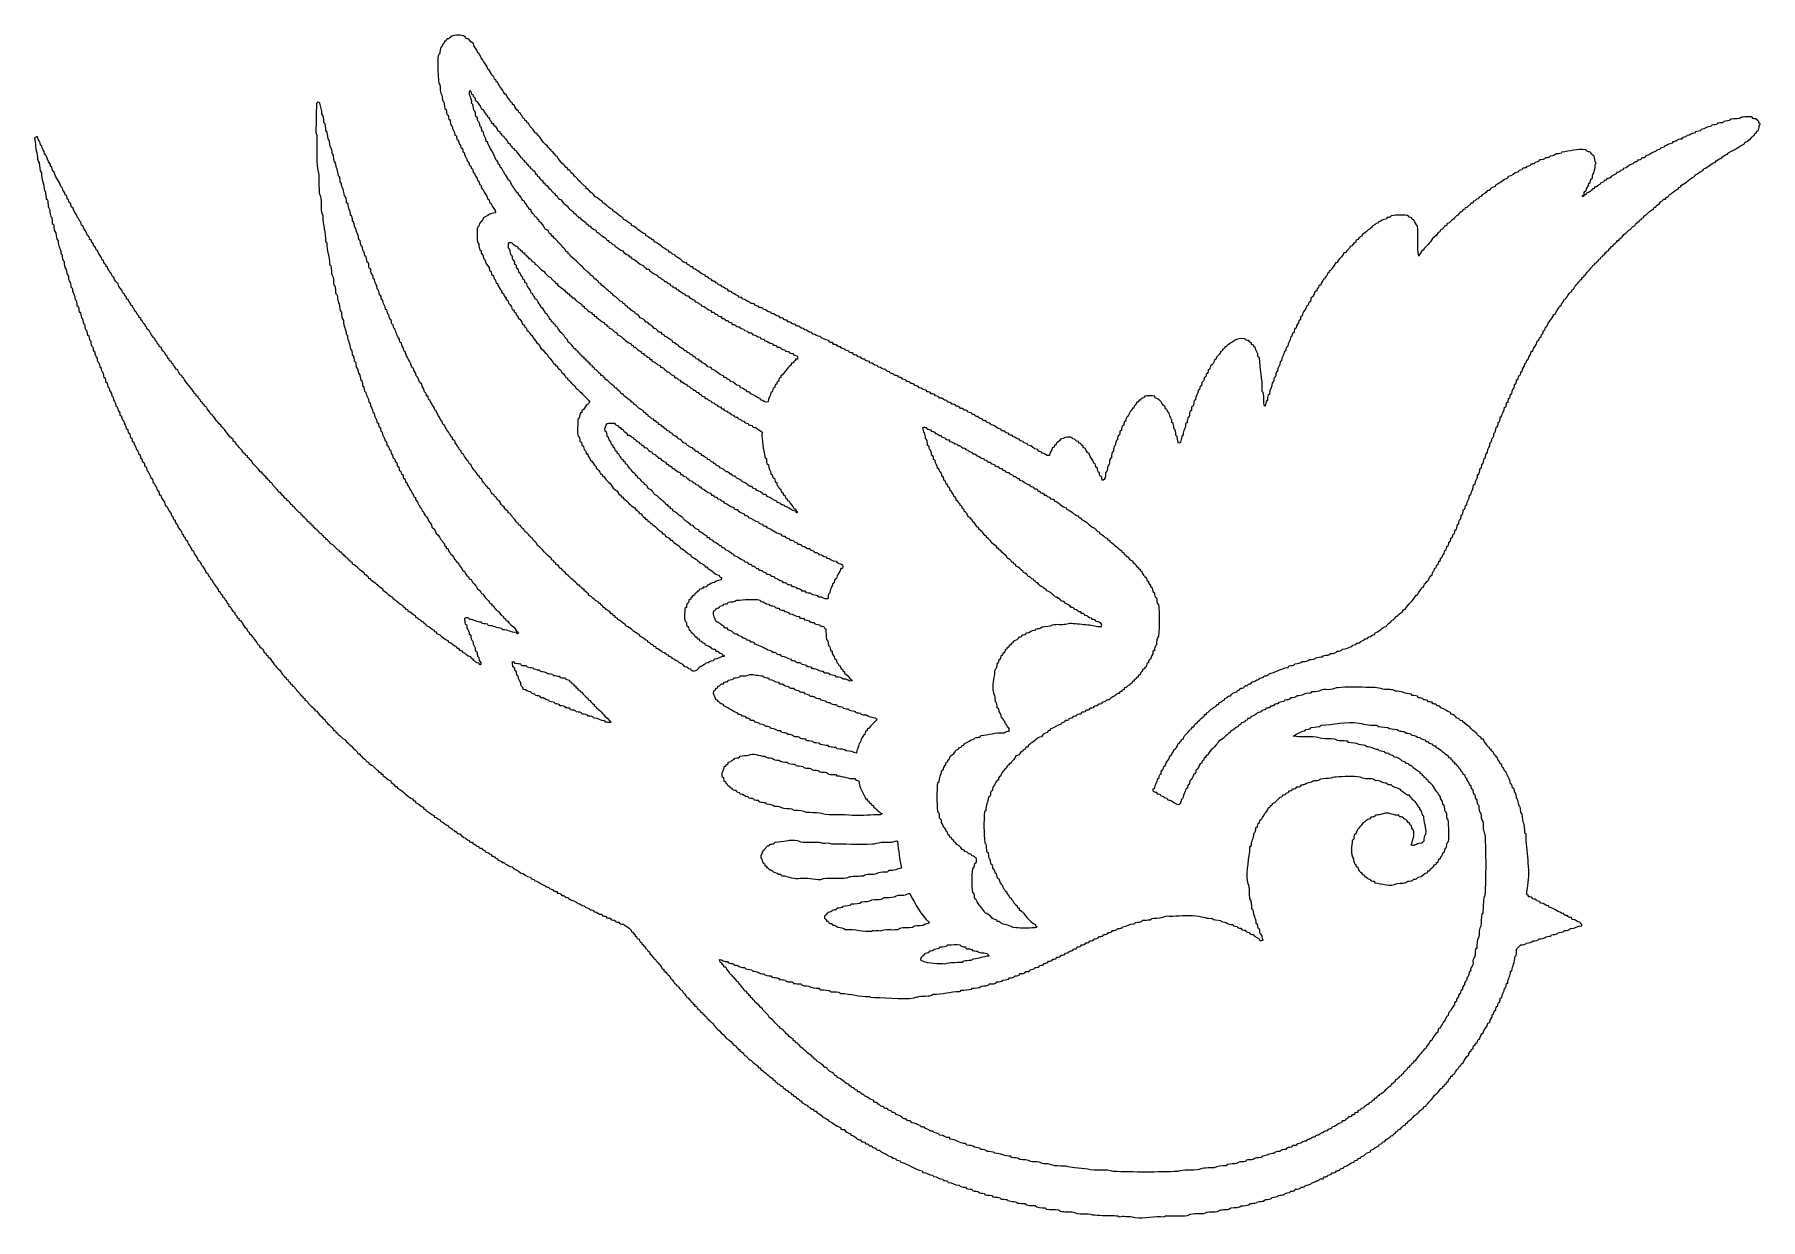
# Model space of a CAD drawing. Header units: centimetres. Extents: x -7.3 to 7.3, y -5 to 5.
import ezdxf

# ---------------------------------------------------------------- set-up
doc = ezdxf.new("R2010")
doc.units = ezdxf.units.CM
doc.header["$MEASUREMENT"] = 0
doc.layers.add('Layer 1', color=7, linetype='Continuous')

msp = doc.modelspace()

# ---------------------------------------------------------------- linework, layer by layer
at = {"layer": 'Layer 1'}
for points, knots in [([(-2.08949, 0.87192), (-2.08965, 0.88454), (-2.09872, 0.8883), (-2.11, 0.88986), (-2.11, 0.88986), (-2.11291, 0.89804), (-2.11265, 0.90941), (-2.12794, 0.90523), (-2.12794, 0.90523), (-2.13334, 0.92886), (-2.16152, 0.9297), (-2.16636, 0.95389), (-2.16636, 0.95389), (-2.17419, 0.95204), (-2.1739, 0.95831), (-2.18173, 0.95646), (-2.18173, 0.95646), (-2.19001, 0.98292), (-2.21412, 0.97824), (-2.22017, 1.00512), (-2.22017, 1.00512), (-2.26187, 1.0215), (-2.27994, 1.06145), (-2.31751, 1.08198), (-2.31751, 1.08198), (-2.31971, 1.08494), (-2.32087, 1.08883), (-2.3201, 1.09479), (-2.3201, 1.09479), (-2.32314, 1.09775), (-2.32912, 1.0977), (-2.33547, 1.09736), (-2.33547, 1.09736), (-2.33772, 1.10707), (-2.3373, 1.11943), (-2.35341, 1.1153), (-2.35341, 1.1153), (-2.36251, 1.14208), (-2.38331, 1.15716), (-2.40466, 1.17166), (-2.40466, 1.17166), (-2.42122, 1.21145), (-2.46088, 1.22812), (-2.47893, 1.26646), (-2.47893, 1.26646), (-2.48372, 1.2685), (-2.48832, 1.27075), (-2.49433, 1.27159), (-2.49433, 1.27159), (-2.4928, 1.28421), (-2.49679, 1.2913), (-2.50973, 1.2895), (-2.50973, 1.2895), (-2.51709, 1.31202), (-2.52931, 1.32966), (-2.54812, 1.34075), (-2.54812, 1.34075), (-2.54812, 1.34416), (-2.54812, 1.34758), (-2.54812, 1.35102), (-2.54812, 1.35102), (-2.57117, 1.3647), (-2.57439, 1.3982), (-2.5994, 1.40994), (-2.5994, 1.40994), (-2.59683, 1.43383), (-2.62192, 1.43015), (-2.61731, 1.45608), (-2.61731, 1.45608), (-2.61739, 1.4637), (-2.6294, 1.45936), (-2.63268, 1.46375), (-2.63268, 1.46375), (-2.63268, 1.48084), (-2.6381, 1.49248), (-2.65065, 1.49706), (-2.65065, 1.49706), (-2.6497, 1.5159), (-2.65637, 1.52722), (-2.66854, 1.53291), (-2.66854, 1.53291), (-2.66616, 1.55328), (-2.67597, 1.56138), (-2.68651, 1.56879), (-2.68651, 1.56879), (-2.67852, 1.59141), (-2.69617, 1.60025), (-2.70186, 1.62004), (-2.70186, 1.62004), (-2.71348, 1.66055), (-2.70014, 1.71021), (-2.70186, 1.75582), (-2.70186, 1.75582), (-2.68265, 1.76071), (-2.6903, 1.78744), (-2.68138, 1.80707), (-2.68138, 1.80707), (-2.67, 1.80593), (-2.66744, 1.81363), (-2.66855, 1.82498), (-2.66855, 1.82498), (-2.64918, 1.84048), (-2.63963, 1.85483), (-2.63016, 1.87626), (-2.63016, 1.87626), (-2.61309, 1.87888), (-2.60783, 1.89325), (-2.60198, 1.907), (-2.60198, 1.907), (-2.63034, 1.93036), (-2.64916, 1.94756), (-2.67112, 1.97616), (-2.67112, 1.97616), (-2.69237, 1.98481), (-2.69697, 2.01008), (-2.7198, 2.01717), (-2.7198, 2.01717), (-2.71874, 2.02333), (-2.72448, 2.02273), (-2.72237, 2.02998), (-2.72237, 2.02998), (-2.74936, 2.04485), (-2.7606, 2.07544), (-2.78897, 2.0889), (-2.78897, 2.0889), (-2.78897, 2.09319), (-2.78897, 2.09745), (-2.78897, 2.10171), (-2.78897, 2.10171), (-2.79228, 2.10528), (-2.80109, 2.1033), (-2.80437, 2.10684), (-2.80437, 2.10684), (-2.81019, 2.13433), (-2.83943, 2.13838), (-2.84533, 2.16576), (-2.84533, 2.16576), (-2.85978, 2.17529), (-2.87393, 2.18502), (-2.87867, 2.2042), (-2.87867, 2.2042), (-2.89817, 2.20177), (-2.89018, 2.22685), (-2.90941, 2.22471), (-2.90941, 2.22471), (-2.92237, 2.25786), (-2.95185, 2.27445), (-2.96577, 2.30668), (-2.96577, 2.30668), (-2.98749, 2.31398), (-2.98977, 2.34076), (-3.01189, 2.34769), (-3.01189, 2.34769), (-3.02406, 2.36883), (-3.03083, 2.39084), (-3.05033, 2.39894), (-3.05033, 2.39894), (-3.05242, 2.42267), (-3.08552, 2.43238), (-3.08877, 2.46297), (-3.08877, 2.46297), (-3.08941, 2.46829), (-3.10004, 2.46366), (-3.10158, 2.4681), (-3.10158, 2.4681), (-3.10933, 2.48421), (-3.11814, 2.49932), (-3.13486, 2.50652), (-3.13486, 2.50652), (-3.13467, 2.52377), (-3.14274, 2.53279), (-3.15537, 2.53726), (-3.15537, 2.53726), (-3.1523, 2.55231), (-3.16177, 2.55478), (-3.17072, 2.55777), (-3.17072, 2.55777), (-3.17667, 2.58087), (-3.18929, 2.59733), (-3.20662, 2.60902), (-3.20662, 2.60902), (-3.20628, 2.61534), (-3.2062, 2.62138), (-3.20916, 2.62439), (-3.20916, 2.62439), (-3.22128, 2.62764), (-3.22421, 2.64008), (-3.2271, 2.65257), (-3.2271, 2.65257), (-3.2335, 2.65897), (-3.2462, 2.65911), (-3.2425, 2.67562), (-3.2425, 2.67562), (-3.24573, 2.67919), (-3.25459, 2.67721), (-3.25785, 2.68075), (-3.25785, 2.68075), (-3.25962, 2.71742), (-3.29272, 2.72274), (-3.29629, 2.75761), (-3.29629, 2.75761), (-3.30034, 2.76446), (-3.30544, 2.76002), (-3.31169, 2.76785), (-3.31169, 2.76785), (-3.30452, 2.78502), (-3.32037, 2.78701), (-3.32706, 2.79603), (-3.32706, 2.79603), (-3.3296, 2.79947), (-3.32664, 2.80727), (-3.3296, 2.8114), (-3.3296, 2.8114), (-3.33553, 2.81966), (-3.35249, 2.82365), (-3.34757, 2.84214), (-3.34757, 2.84214), (-3.36286, 2.85841), (-3.37842, 2.87447), (-3.38342, 2.90106), (-3.38342, 2.90106), (-3.38419, 2.90455), (-3.38985, 2.9032), (-3.39363, 2.90363), (-3.39363, 2.90363), (-3.39919, 2.91689), (-3.39524, 2.93956), (-3.4116, 2.94207), (-3.4116, 2.94207), (-3.41716, 2.9544), (-3.41435, 2.97517), (-3.43208, 2.97535), (-3.43208, 2.97535), (-3.43356, 2.99009), (-3.43182, 3.00805), (-3.44745, 3.00866), (-3.44745, 3.00866), (-3.44914, 3.01808), (-3.45242, 3.02591), (-3.45258, 3.03686), (-3.45258, 3.03686), (-3.47012, 3.0543), (-3.48541, 3.07401), (-3.48843, 3.10602), (-3.48843, 3.10602), (-3.49076, 3.11052), (-3.49737, 3.1107), (-3.50121, 3.11369), (-3.50121, 3.11369), (-3.49941, 3.12488), (-3.50558, 3.12811), (-3.50378, 3.13933), (-3.50378, 3.13933), (-3.51526, 3.14661), (-3.52201, 3.15862), (-3.52172, 3.17777), (-3.52172, 3.17777), (-3.5223, 3.18224), (-3.52614, 3.18359), (-3.53196, 3.18288), (-3.53196, 3.18288), (-3.53394, 3.20055), (-3.54014, 3.21402), (-3.53966, 3.23413), (-3.53966, 3.23413), (-3.56289, 3.25215), (-3.55289, 3.32025), (-3.55503, 3.36735), (-3.55503, 3.36735), (-3.54823, 3.37164), (-3.55199, 3.38651), (-3.53966, 3.38529), (-3.53966, 3.38529), (-3.53773, 3.42736), (-3.50569, 3.42527), (-3.49865, 3.45959), (-3.49865, 3.45959), (-3.46306, 3.47012), (-3.44843, 3.50158), (-3.39874, 3.49801), (-3.39874, 3.49801), (-3.39504, 3.53042), (-3.43234, 3.54259), (-3.43459, 3.57744), (-3.43459, 3.57744), (-3.43679, 3.58125), (-3.44285, 3.58114), (-3.4474, 3.58255), (-3.4474, 3.58255), (-3.44973, 3.59731), (-3.4501, 3.61404), (-3.46534, 3.61586), (-3.46534, 3.61586), (-3.46896, 3.65235), (-3.49921, 3.66227), (-3.50378, 3.69783), (-3.50378, 3.69783), (-3.51455, 3.7041), (-3.52193, 3.71384), (-3.52172, 3.73114), (-3.52172, 3.73114), (-3.52196, 3.7377), (-3.53127, 3.73524), (-3.5345, 3.73884), (-3.5345, 3.73884), (-3.53453, 3.74993), (-3.54048, 3.75511), (-3.53963, 3.76702), (-3.53963, 3.76702), (-3.54027, 3.77234), (-3.5509, 3.76771), (-3.55244, 3.77215), (-3.55244, 3.77215), (-3.55019, 3.80255), (-3.57744, 3.80348), (-3.57549, 3.83361), (-3.57549, 3.83361), (-3.57864, 3.83731), (-3.58528, 3.8375), (-3.58832, 3.84131), (-3.58832, 3.84131), (-3.58726, 3.85348), (-3.59205, 3.85978), (-3.59345, 3.86949), (-3.59345, 3.86949), (-3.59655, 3.87319), (-3.60321, 3.87338), (-3.60623, 3.87719), (-3.60623, 3.87719), (-3.60028, 3.89201), (-3.61671, 3.89592), (-3.62163, 3.90537), (-3.62163, 3.90537), (-3.62406, 3.91011), (-3.62142, 3.91807), (-3.62417, 3.92334), (-3.62417, 3.92334), (-3.62986, 3.93427), (-3.64468, 3.93736), (-3.64211, 3.95919), (-3.64211, 3.95919), (-3.65624, 3.96813), (-3.66029, 3.98716), (-3.66259, 4.00787), (-3.66259, 4.00787), (-3.66574, 4.01157), (-3.67235, 4.01173), (-3.67537, 4.01554), (-3.67537, 4.01554), (-3.67444, 4.03438), (-3.68111, 4.0457), (-3.69334, 4.05139), (-3.69334, 4.05139), (-3.69157, 4.06168), (-3.6958, 4.06602), (-3.69588, 4.07444), (-3.69588, 4.07444), (-3.71768, 4.0783), (-3.70324, 4.11836), (-3.72665, 4.12058), (-3.72665, 4.12058), (-3.72519, 4.13227), (-3.73117, 4.13653), (-3.72922, 4.14876), (-3.72922, 4.14876), (-3.72948, 4.15532), (-3.73875, 4.15286), (-3.74203, 4.15643), (-3.74203, 4.15643), (-3.74105, 4.19072), (-3.76563, 4.19945), (-3.76508, 4.23329), (-3.76508, 4.23329), (-3.78029, 4.24115), (-3.7809, 4.26358), (-3.78305, 4.28454), (-3.78305, 4.28454), (-3.78469, 4.28798), (-3.78847, 4.28933), (-3.79326, 4.28967), (-3.79326, 4.28967), (-3.80175, 4.29996), (-3.79075, 4.32973), (-3.80861, 4.33065), (-3.80861, 4.33065), (-3.81877, 4.34359), (-3.8084, 4.37701), (-3.82658, 4.3819), (-3.82658, 4.3819), (-3.83531, 4.40217), (-3.82698, 4.43955), (-3.84709, 4.44852), (-3.84709, 4.44852), (-3.84762, 4.46506), (-3.85167, 4.47813), (-3.8522, 4.49464), (-3.8522, 4.49464), (-3.86953, 4.51319), (-3.86641, 4.55219), (-3.87014, 4.58431), (-3.87014, 4.58431), (-3.8831, 4.59942), (-3.88109, 4.62381), (-3.88297, 4.65093), (-3.88297, 4.65093), (-3.8867, 4.70559), (-3.89239, 4.78161), (-3.88297, 4.82513), (-3.88297, 4.82513), (-3.88096, 4.83426), (-3.87948, 4.84376), (-3.87014, 4.84818), (-3.87014, 4.84818), (-3.86882, 4.86652), (-3.86776, 4.88512), (-3.86247, 4.89943), (-3.86247, 4.89943), (-3.8571, 4.89835), (-3.8557, 4.90118), (-3.8522, 4.902), (-3.8522, 4.902), (-3.85598, 4.92968), (-3.82955, 4.92719), (-3.82913, 4.95068), (-3.82913, 4.95068), (-3.81286, 4.94803), (-3.81527, 4.96407), (-3.80862, 4.97116), (-3.80862, 4.97116), (-3.78946, 4.96907), (-3.78129, 4.97799), (-3.7779, 4.99167), (-3.7779, 4.99167), (-3.72993, 5.00432), (-3.6985, 5.00741), (-3.65492, 4.9891), (-3.65492, 4.9891), (-3.65278, 4.98614), (-3.65153, 4.98222), (-3.65235, 4.97629), (-3.65235, 4.97629), (-3.64182, 4.97489), (-3.63579, 4.96893), (-3.62417, 4.96862), (-3.62417, 4.96862), (-3.61647, 4.95153), (-3.60409, 4.93917), (-3.58573, 4.93274), (-3.58573, 4.93274), (-3.58554, 4.89453), (-3.55147, 4.89017), (-3.54988, 4.85334), (-3.54988, 4.85334), (-3.54774, 4.84953), (-3.54162, 4.84964), (-3.5371, 4.84821), (-3.5371, 4.84821), (-3.51964, 4.79249), (-3.48, 4.76574), (-3.46278, 4.71502), (-3.46278, 4.71502), (-3.44693, 4.70266), (-3.43757, 4.68385), (-3.4295, 4.66374), (-3.4295, 4.66374), (-3.4177, 4.65763), (-3.41053, 4.64686), (-3.40902, 4.63046), (-3.40902, 4.63046), (-3.40685, 4.62662), (-3.40076, 4.62673), (-3.39624, 4.62533), (-3.39624, 4.62533), (-3.39243, 4.61715), (-3.39717, 4.60046), (-3.38084, 4.60485), (-3.38084, 4.60485), (-3.37052, 4.56236), (-3.33755, 4.54987), (-3.32448, 4.50751), (-3.32448, 4.50751), (-3.32445, 4.49986), (-3.31239, 4.5042), (-3.30908, 4.49981), (-3.30908, 4.49981), (-3.30336, 4.47137), (-3.27733, 4.46327), (-3.27069, 4.43578), (-3.27069, 4.43578), (-3.26259, 4.43192), (-3.25159, 4.43094), (-3.25529, 4.41527), (-3.25529, 4.41527), (-3.25233, 4.41313), (-3.24844, 4.41188), (-3.24251, 4.41273), (-3.24251, 4.41273), (-3.23685, 4.38849), (-3.22351, 4.3719), (-3.20404, 4.36145), (-3.20404, 4.36145), (-3.20729, 4.34716), (-3.19838, 4.34494), (-3.18867, 4.34351), (-3.18867, 4.34351), (-3.18928, 4.32076), (-3.16644, 4.32136), (-3.16562, 4.29996), (-3.16562, 4.29996), (-3.16342, 4.29612), (-3.15736, 4.29623), (-3.15281, 4.29485), (-3.15281, 4.29485), (-3.15286, 4.28879), (-3.14839, 4.28728), (-3.15027, 4.27945), (-3.15027, 4.27945), (-3.14696, 4.2759), (-3.13815, 4.27789), (-3.13487, 4.27432), (-3.13487, 4.27432), (-3.13807, 4.26003), (-3.12921, 4.25781), (-3.11947, 4.25638), (-3.11947, 4.25638), (-3.10875, 4.22101), (-3.076, 4.20764), (-3.06311, 4.17439), (-3.06311, 4.17439), (-3.05986, 4.17084), (-3.05102, 4.17283), (-3.04774, 4.16928), (-3.04774, 4.16928), (-3.04859, 4.16333), (-3.04732, 4.15944), (-3.0452, 4.15647), (-3.0452, 4.15647), (-3.01075, 4.13284), (-2.99842, 4.08707), (-2.96067, 4.0668), (-2.96067, 4.0668), (-2.96067, 4.06254), (-2.96067, 4.05825), (-2.96067, 4.05399), (-2.96067, 4.05399), (-2.94088, 4.055), (-2.9463, 4.03079), (-2.92736, 4.03092), (-2.92736, 4.03092), (-2.92818, 4.02497), (-2.92694, 4.02108), (-2.92482, 4.01811), (-2.92482, 4.01811), (-2.90709, 4.01787), (-2.91313, 3.99387), (-2.89402, 3.99504), (-2.89402, 3.99504), (-2.89434, 3.98364), (-2.89182, 3.97504), (-2.87865, 3.9771), (-2.87865, 3.9771), (-2.87024, 3.95054), (-2.84608, 3.93966), (-2.8351, 3.91561), (-2.8351, 3.91561), (-2.81735, 3.91286), (-2.80811, 3.88172), (-2.78642, 3.87463), (-2.78642, 3.87463), (-2.78642, 3.87122), (-2.78642, 3.8678), (-2.78642, 3.86439), (-2.78642, 3.86439), (-2.78383, 3.86013), (-2.77555, 3.86161), (-2.77107, 3.85926), (-2.77107, 3.85926), (-2.76501, 3.84225), (-2.75303, 3.83116), (-2.73773, 3.82341), (-2.73773, 3.82341), (-2.73559, 3.82045), (-2.73434, 3.81656), (-2.73519, 3.8106), (-2.73519, 3.8106), (-2.71982, 3.80203), (-2.70566, 3.79229), (-2.69929, 3.77475), (-2.69929, 3.77475), (-2.67206, 3.76099), (-2.66384, 3.72826), (-2.63267, 3.71839), (-2.63267, 3.71839), (-2.63267, 3.7141), (-2.63267, 3.70984), (-2.63267, 3.70558), (-2.63267, 3.70558), (-2.62965, 3.70262), (-2.62362, 3.70267), (-2.6173, 3.70301), (-2.6173, 3.70301), (-2.60082, 3.66935), (-2.56967, 3.66581), (-2.55838, 3.63639), (-2.55838, 3.63639), (-2.53084, 3.63065), (-2.52502, 3.60316), (-2.49692, 3.59797), (-2.49692, 3.59797), (-2.49488, 3.59318), (-2.49261, 3.5886), (-2.49179, 3.5826), (-2.49179, 3.5826), (-2.45689, 3.57225), (-2.44657, 3.53733), (-2.40982, 3.52881), (-2.40982, 3.52881), (-2.40765, 3.52582), (-2.40643, 3.52193), (-2.40725, 3.516), (-2.40725, 3.516), (-2.37407, 3.50222), (-2.35814, 3.47118), (-2.32272, 3.45964), (-2.32272, 3.45964), (-2.32124, 3.4543), (-2.31637, 3.45234), (-2.31759, 3.44427), (-2.31759, 3.44427), (-2.28912, 3.43776), (-2.27936, 3.41249), (-2.25099, 3.40583), (-2.25099, 3.40583), (-2.24879, 3.40284), (-2.24763, 3.39895), (-2.24842, 3.39302), (-2.24842, 3.39302), (-2.20246, 3.37664), (-2.1804, 3.33632), (-2.13314, 3.32129), (-2.13314, 3.32129), (-2.13089, 3.31674), (-2.12597, 3.31478), (-2.12803, 3.30592), (-2.12803, 3.30592), (-2.10295, 3.30708), (-2.10591, 3.28023), (-2.07935, 3.28285), (-2.07935, 3.28285), (-2.08017, 3.27692), (-2.07895, 3.27301), (-2.07678, 3.27004), (-2.07678, 3.27004), (-2.06847, 3.27152), (-2.06487, 3.26829), (-2.05884, 3.26747), (-2.05884, 3.26747), (-2.0599, 3.26131), (-2.05416, 3.26191), (-2.05627, 3.25466), (-2.05627, 3.25466), (-2.00928, 3.23677), (-1.98417, 3.19698), (-1.93588, 3.18036), (-1.93588, 3.18036), (-1.93694, 3.1742), (-1.93122, 3.1748), (-1.93334, 3.16755), (-1.93334, 3.16755), (-1.90799, 3.1707), (-1.91186, 3.14461), (-1.8872, 3.14704), (-1.8872, 3.14704), (-1.8705, 3.11841), (-1.8219, 3.1083), (-1.81034, 3.08301), (-1.81034, 3.08301), (-1.79939, 3.08372), (-1.79769, 3.07518), (-1.78473, 3.07788), (-1.78473, 3.07788), (-1.78327, 3.07254), (-1.77838, 3.07058), (-1.77962, 3.06251), (-1.77962, 3.06251), (-1.75314, 3.0659), (-1.75877, 3.03722), (-1.73094, 3.042), (-1.73094, 3.042), (-1.73009, 3.03602), (-1.72784, 3.03142), (-1.72581, 3.02663), (-1.72581, 3.02663), (-1.68565, 3.0156), (-1.66607, 2.9839), (-1.6259, 2.97284), (-1.6259, 2.97284), (-1.62376, 2.96985), (-1.62251, 2.96596), (-1.62336, 2.96003), (-1.62336, 2.96003), (-1.59796, 2.96233), (-1.59986, 2.93738), (-1.57468, 2.93955), (-1.57468, 2.93955), (-1.57238, 2.93497), (-1.56748, 2.93301), (-1.56955, 2.92415), (-1.56955, 2.92415), (-1.55566, 2.9269), (-1.55428, 2.91722), (-1.54137, 2.91904), (-1.54137, 2.91904), (-1.54222, 2.90025), (-1.5138, 2.91076), (-1.51573, 2.89086), (-1.51573, 2.89086), (-1.5039, 2.88647), (-1.4844, 2.88975), (-1.48501, 2.87295), (-1.48501, 2.87295), (-1.45993, 2.87496), (-1.46069, 2.85115), (-1.43633, 2.85247), (-1.43633, 2.85247), (-1.43408, 2.84792), (-1.42919, 2.84596), (-1.4312, 2.8371), (-1.4312, 2.8371), (-1.41485, 2.83639), (-1.40024, 2.83392), (-1.39792, 2.81916), (-1.39792, 2.81916), (-1.37231, 2.82085), (-1.37159, 2.79765), (-1.34664, 2.79865), (-1.34664, 2.79865), (-1.3477, 2.79249), (-1.34198, 2.79309), (-1.3441, 2.78584), (-1.3441, 2.78584), (-1.32944, 2.78343), (-1.31148, 2.78428), (-1.31079, 2.7679), (-1.31079, 2.7679), (-1.2801, 2.77041), (-1.27626, 2.74605), (-1.24933, 2.74483), (-1.24933, 2.74483), (-1.24126, 2.74523), (-1.24436, 2.73446), (-1.23906, 2.73202), (-1.23906, 2.73202), (-1.22694, 2.73393), (-1.22144, 2.72914), (-1.21088, 2.72945), (-1.21088, 2.72945), (-1.21024, 2.70617), (-1.1705, 2.72199), (-1.16987, 2.69871), (-1.16987, 2.69871), (-1.15746, 2.69916), (-1.14936, 2.69532), (-1.13915, 2.69358), (-1.13915, 2.69358), (-1.13656, 2.69022), (-1.13661, 2.68413), (-1.13402, 2.68077), (-1.13402, 2.68077), (-1.10306, 2.68442), (-1.10296, 2.65717), (-1.0725, 2.66026), (-1.0725, 2.66026), (-1.07144, 2.65537), (-1.06522, 2.65563), (-1.06745, 2.64745), (-1.06745, 2.64745), (-1.03589, 2.64909), (-1.03128, 2.6238), (-1.0008, 2.62438), (-1.0008, 2.62438), (-0.99818, 2.62102), (-0.99829, 2.61496), (-0.99569, 2.61157), (-0.99569, 2.61157), (-0.9772, 2.6121), (-0.96304, 2.60837), (-0.95979, 2.59363), (-0.95979, 2.59363), (-0.94651, 2.59498), (-0.93928, 2.59027), (-0.92907, 2.5885), (-0.92907, 2.5885), (-0.92907, 2.58511), (-0.92907, 2.5817), (-0.92907, 2.57826), (-0.92907, 2.57826), (-0.91449, 2.57493), (-0.89388, 2.57757), (-0.89322, 2.56032), (-0.89322, 2.56032), (-0.88081, 2.56077), (-0.87269, 2.55696), (-0.86245, 2.55521), (-0.86245, 2.55521), (-0.862, 2.53775), (-0.8393, 2.54248), (-0.8266, 2.53727), (-0.8266, 2.53727), (-0.82507, 2.52256), (-0.80829, 2.52311), (-0.79332, 2.5219), (-0.79332, 2.5219), (-0.79221, 2.51701), (-0.78599, 2.51727), (-0.78819, 2.50909), (-0.78819, 2.50909), (-0.75737, 2.51258), (-0.75713, 2.48554), (-0.72667, 2.48861), (-0.72667, 2.48861), (-0.72172, 2.48501), (-0.71905, 2.47914), (-0.71646, 2.47324), (-0.71646, 2.47324), (-0.68389, 2.47763), (-0.6845, 2.44887), (-0.65243, 2.45273), (-0.65243, 2.45273), (-0.64314, 2.43537), (-0.60854, 2.42849), (-0.58324, 2.41942), (-0.58324, 2.41942), (-0.57472, 2.41087), (-0.56985, 2.39868), (-0.54993, 2.40148), (-0.54993, 2.40148), (-0.54853, 2.39524), (-0.54003, 2.39603), (-0.54223, 2.38613), (-0.54223, 2.38613), (-0.53054, 2.38756), (-0.52628, 2.38158), (-0.51405, 2.38356), (-0.51405, 2.38356), (-0.50958, 2.37094), (-0.49839, 2.36507), (-0.48074, 2.36562), (-0.48074, 2.36562), (-0.47643, 2.35199), (-0.46238, 2.3481), (-0.44489, 2.34768), (-0.44489, 2.34768), (-0.44444, 2.33019), (-0.42237, 2.33432), (-0.40904, 2.32974), (-0.40904, 2.32974), (-0.4101, 2.32358), (-0.40436, 2.32418), (-0.4065, 2.31693), (-0.4065, 2.31693), (-0.38861, 2.31688), (-0.37279, 2.31476), (-0.3706, 2.29902), (-0.3706, 2.29902), (-0.35891, 2.30045), (-0.35465, 2.29447), (-0.34242, 2.29643), (-0.34242, 2.29643), (-0.34096, 2.28085), (-0.32588, 2.27878), (-0.30914, 2.27852), (-0.30914, 2.27852), (-0.30541, 2.27452), (-0.30374, 2.26855), (-0.30147, 2.26315), (-0.30147, 2.26315), (-0.28922, 2.26511), (-0.28499, 2.25913), (-0.27329, 2.26058), (-0.27329, 2.26058), (-0.2716, 2.24433), (-0.25265, 2.24531), (-0.23744, 2.24264), (-0.23744, 2.24264), (-0.23524, 2.23965), (-0.23405, 2.23576), (-0.23482, 2.22983), (-0.23482, 2.22983), (-0.20241, 2.23409), (-0.20259, 2.2057), (-0.17079, 2.20932), (-0.17079, 2.20932), (-0.16709, 2.20535), (-0.16545, 2.19935), (-0.16312, 2.19395), (-0.16312, 2.19395), (-0.13031, 2.19855), (-0.1306, 2.17011), (-0.09909, 2.17344), (-0.09909, 2.17344), (-0.09838, 2.15108), (-0.06136, 2.16508), (-0.06065, 2.1427), (-0.06065, 2.1427), (-0.04377, 2.14164), (-0.02811, 2.13939), (-0.0248, 2.12476), (-0.0248, 2.12476), (-0.01149, 2.12611), (-0.00429, 2.12137), (0.00594, 2.11963), (0.00594, 2.11963), (0.00594, 2.11622), (0.00594, 2.1128), (0.00594, 2.10939), (0.00594, 2.10939), (0.01819, 2.10373), (0.04293, 2.1105), (0.04179, 2.09145), (0.04179, 2.09145), (0.05806, 2.08981), (0.07542, 2.08917), (0.07764, 2.07351), (0.07764, 2.07351), (0.09404, 2.0728), (0.10865, 2.07033), (0.11098, 2.05557), (0.11098, 2.05557), (0.12823, 2.05491), (0.14405, 2.05279), (0.1468, 2.03763), (0.1468, 2.03763), (0.16529, 2.03819), (0.17789, 2.03281), (0.18265, 2.01969), (0.18265, 2.01969), (0.21308, 2.02279), (0.21345, 1.99582), (0.24417, 1.99921), (0.24417, 1.99921), (0.24523, 1.99432), (0.25147, 1.99455), (0.24925, 1.9864), (0.24925, 1.9864), (0.26552, 1.98476), (0.28285, 1.98412), (0.28515, 1.96846), (0.28515, 1.96846), (0.3028, 1.96822), (0.31841, 1.96589), (0.32097, 1.95052), (0.32097, 1.95052), (0.33978, 1.95145), (0.35113, 1.9448), (0.35682, 1.93258), (0.35682, 1.93258), (0.38902, 1.93644), (0.38521, 1.91133), (0.41828, 1.9121), (0.41828, 1.9121), (0.41939, 1.90721), (0.42381, 1.90564), (0.42339, 1.89929), (0.42339, 1.89929), (0.44067, 1.89863), (0.45649, 1.89651), (0.45927, 1.88135), (0.45927, 1.88135), (0.47819, 1.88233), (0.49052, 1.87675), (0.49512, 1.86341), (0.49512, 1.86341), (0.51713, 1.86664), (0.52412, 1.85481), (0.53354, 1.84547), (0.53354, 1.84547), (0.54793, 1.84531), (0.5623, 1.84518), (0.56172, 1.8301), (0.56172, 1.8301), (0.57633, 1.82849), (0.59379, 1.8297), (0.59506, 1.81473), (0.59506, 1.81473), (0.60972, 1.80976), (0.6312, 1.81161), (0.63345, 1.79425), (0.63345, 1.79425), (0.66015, 1.79872), (0.65525, 1.77163), (0.68213, 1.77631), (0.68213, 1.77631), (0.6862, 1.76332), (0.69636, 1.75636), (0.71547, 1.75837), (0.71547, 1.75837), (0.71917, 1.75437), (0.72081, 1.7484), (0.72314, 1.743), (0.72314, 1.743), (0.73433, 1.7448), (0.73759, 1.73861), (0.74875, 1.74041), (0.74875, 1.74041), (0.75245, 1.73644), (0.75415, 1.73046), (0.75648, 1.72506), (0.75648, 1.72506), (0.77386, 1.72538), (0.78693, 1.72138), (0.78976, 1.70712), (0.78976, 1.70712), (0.82826, 1.70381), (0.83866, 1.67233), (0.87686, 1.66868), (0.87686, 1.66868), (0.87604, 1.66273), (0.87726, 1.65884), (0.87943, 1.65585), (0.87943, 1.65585), (0.89168, 1.65786), (0.89591, 1.65185), (0.90758, 1.65331), (0.90758, 1.65331), (0.90893, 1.63587), (0.92943, 1.63757), (0.94343, 1.6328), (0.94343, 1.6328), (0.94343, 1.62939), (0.94343, 1.62597), (0.94343, 1.62253), (0.94343, 1.62253), (0.95597, 1.61801), (0.9764, 1.62134), (0.97677, 1.60462), (0.97677, 1.60462), (1.00328, 1.60639), (1.00381, 1.58216), (1.03056, 1.58414), (1.03056, 1.58414), (1.03503, 1.57152), (1.04622, 1.56565), (1.06384, 1.5662), (1.06384, 1.5662), (1.06532, 1.54458), (1.10168, 1.55792), (1.10231, 1.53546), (1.10231, 1.53546), (1.14258, 1.53104), (1.14927, 1.49876), (1.18684, 1.49702), (1.18684, 1.49702), (1.18753, 1.47892), (1.20875, 1.48136), (1.22269, 1.47651), (1.22269, 1.47651), (1.22269, 1.4731), (1.22269, 1.46968), (1.22269, 1.46627), (1.22269, 1.46627), (1.24727, 1.47016), (1.25441, 1.43637), (1.28672, 1.44833), (1.28672, 1.44833), (1.28243, 1.48164), (1.31268, 1.48042), (1.30977, 1.51239), (1.30977, 1.51239), (1.3316, 1.50853), (1.31805, 1.53996), (1.34054, 1.53546), (1.34054, 1.53546), (1.3416, 1.56343), (1.37361, 1.56044), (1.37893, 1.58414), (1.37893, 1.58414), (1.40817, 1.59327), (1.44079, 1.61189), (1.47884, 1.59695), (1.47884, 1.59695), (1.47778, 1.59161), (1.48059, 1.59018), (1.48146, 1.58671), (1.48146, 1.58671), (1.50959, 1.59182), (1.50387, 1.563), (1.53009, 1.5662), (1.53009, 1.5662), (1.53239, 1.56165), (1.53726, 1.55969), (1.5352, 1.55083), (1.5352, 1.55083), (1.55732, 1.55501), (1.54904, 1.52879), (1.56854, 1.53032), (1.56854, 1.53032), (1.57148, 1.5273), (1.5714, 1.52127), (1.57111, 1.51495), (1.57111, 1.51495), (1.59942, 1.50828), (1.59603, 1.46986), (1.62239, 1.46116), (1.62239, 1.46116), (1.62506, 1.42457), (1.65758, 1.41779), (1.66078, 1.38173), (1.66078, 1.38173), (1.66144, 1.37641), (1.67205, 1.38104), (1.67359, 1.37662), (1.67359, 1.37662), (1.67761, 1.36268), (1.67507, 1.34225), (1.69153, 1.34074), (1.69153, 1.34074), (1.69209, 1.32248), (1.69404, 1.30566), (1.70947, 1.3023), (1.70947, 1.3023), (1.70894, 1.28386), (1.71347, 1.27047), (1.72744, 1.26645), (1.72744, 1.26645), (1.72821, 1.25444), (1.72725, 1.24068), (1.73514, 1.23571), (1.73514, 1.23571), (1.76051, 1.24016), (1.75816, 1.27243), (1.76075, 1.29974), (1.76075, 1.29974), (1.7848, 1.30982), (1.76779, 1.36099), (1.79149, 1.37147), (1.79149, 1.37147), (1.79257, 1.39512), (1.79268, 1.41978), (1.80938, 1.42783), (1.80938, 1.42783), (1.81107, 1.45003), (1.80893, 1.47612), (1.82737, 1.48162), (1.82737, 1.48162), (1.82742, 1.50292), (1.82615, 1.52549), (1.84272, 1.5303), (1.84272, 1.5303), (1.8441, 1.55197), (1.84558, 1.57356), (1.86066, 1.58155), (1.86066, 1.58155), (1.86045, 1.60142), (1.86378, 1.61772), (1.8786, 1.62253), (1.8786, 1.62253), (1.88172, 1.6365), (1.87648, 1.65883), (1.894, 1.65841), (1.894, 1.65841), (1.89733, 1.67725), (1.89699, 1.69982), (1.91445, 1.70453), (1.91445, 1.70453), (1.91146, 1.71951), (1.92088, 1.72202), (1.91958, 1.73527), (1.91958, 1.73527), (1.92339, 1.73823), (1.92601, 1.73823), (1.92985, 1.73527), (1.92985, 1.73527), (1.93075, 1.77617), (1.9639, 1.78488), (1.96827, 1.82237), (1.96827, 1.82237), (1.97848, 1.82581), (1.98523, 1.83274), (1.98621, 1.84542), (1.98621, 1.84542), (1.98915, 1.84759), (1.99309, 1.84881), (1.99902, 1.84799), (1.99902, 1.84799), (1.99783, 1.87395), (2.02278, 1.87371), (2.02463, 1.89665), (2.02463, 1.89665), (2.04614, 1.89136), (2.03122, 1.92253), (2.05537, 1.91459), (2.05537, 1.91459), (2.05894, 1.91787), (2.05693, 1.92668), (2.06048, 1.92996), (2.06048, 1.92996), (2.07426, 1.93242), (2.09033, 1.93258), (2.09122, 1.9479), (2.09122, 1.9479), (2.12175, 1.95245), (2.14557, 1.9529), (2.17575, 1.9479), (2.17575, 1.9479), (2.17837, 1.94454), (2.17826, 1.93845), (2.18086, 1.93509), (2.18086, 1.93509), (2.21526, 1.92419), (2.2346, 1.89834), (2.25005, 1.86847), (2.25005, 1.86847), (2.25346, 1.86421), (2.26143, 1.8645), (2.2654, 1.8608), (2.2654, 1.8608), (2.26543, 1.85397), (2.26445, 1.84617), (2.26799, 1.84286), (2.26799, 1.84286), (2.2868, 1.8386), (2.27934, 1.80807), (2.29873, 1.80442), (2.29873, 1.80442), (2.29836, 1.77076), (2.3258, 1.75418), (2.32175, 1.72502), (2.32175, 1.72502), (2.33927, 1.71597), (2.33522, 1.69727), (2.33715, 1.67634), (2.33715, 1.67634), (2.35385, 1.66827), (2.35313, 1.64282), (2.35509, 1.61998), (2.35509, 1.61998), (2.37806, 1.61223), (2.36369, 1.56709), (2.37814, 1.55082), (2.37814, 1.55082), (2.41005, 1.55479), (2.39071, 1.60995), (2.41656, 1.61998), (2.41656, 1.61998), (2.41116, 1.66464), (2.44193, 1.67316), (2.43704, 1.71732), (2.43704, 1.71732), (2.44196, 1.7184), (2.4417, 1.72465), (2.44987, 1.72245), (2.44987, 1.72245), (2.45445, 1.74089), (2.44812, 1.77031), (2.46781, 1.77367), (2.46781, 1.77367), (2.47241, 1.78907), (2.46649, 1.80934), (2.47548, 1.82235), (2.47548, 1.82235), (2.47712, 1.82473), (2.48461, 1.82449), (2.48575, 1.82748), (2.48575, 1.82748), (2.48964, 1.8379), (2.48395, 1.84907), (2.48832, 1.8582), (2.48832, 1.8582), (2.48946, 1.86058), (2.49959, 1.86225), (2.5011, 1.8659), (2.5011, 1.8659), (2.50676, 1.87937), (2.50449, 1.89712), (2.50877, 1.91202), (2.50877, 1.91202), (2.51216, 1.91461), (2.51824, 1.91451), (2.52158, 1.91713), (2.52158, 1.91713), (2.5206, 1.95314), (2.54375, 1.96502), (2.54465, 1.99912), (2.54465, 1.99912), (2.56762, 1.99835), (2.54833, 2.03984), (2.57283, 2.03754), (2.57283, 2.03754), (2.57137, 2.04923), (2.57738, 2.05349), (2.57537, 2.06572), (2.57537, 2.06572), (2.58765, 2.07228), (2.59521, 2.08347), (2.59336, 2.10416), (2.59336, 2.10416), (2.60691, 2.10765), (2.61061, 2.12104), (2.6113, 2.13747), (2.6113, 2.13747), (2.62596, 2.13988), (2.628, 2.15493), (2.62921, 2.17078), (2.62921, 2.17078), (2.64448, 2.17258), (2.64482, 2.18933), (2.64715, 2.20409), (2.64715, 2.20409), (2.66448, 2.21666), (2.67795, 2.23309), (2.683, 2.25791), (2.683, 2.25791), (2.69541, 2.25746), (2.69626, 2.26855), (2.69837, 2.27839), (2.69837, 2.27839), (2.71528, 2.29453), (2.72933, 2.30318), (2.73425, 2.32707), (2.73425, 2.32707), (2.74388, 2.3285), (2.7528, 2.33069), (2.7496, 2.34501), (2.7496, 2.34501), (2.7619, 2.34639), (2.76876, 2.35321), (2.77011, 2.36552), (2.77011, 2.36552), (2.78416, 2.36256), (2.78538, 2.37243), (2.78805, 2.38087), (2.78805, 2.38087), (2.8347, 2.40169), (2.86115, 2.4427), (2.93661, 2.43469), (2.93661, 2.43469), (2.94436, 2.42535), (2.95325, 2.41715), (2.97246, 2.41929), (2.97246, 2.41929), (2.97759, 2.40992), (2.98291, 2.40069), (2.99553, 2.39881), (2.99553, 2.39881), (2.99553, 2.39452), (2.99553, 2.39026), (2.99553, 2.386), (2.99553, 2.386), (2.99881, 2.38243), (3.00762, 2.38441), (3.01088, 2.38084), (3.01088, 2.38084), (3.01305, 2.3779), (3.01427, 2.37399), (3.01347, 2.36803), (3.01347, 2.36803), (3.01564, 2.36422), (3.02173, 2.36433), (3.02628, 2.36292), (3.02628, 2.36292), (3.02766, 2.33014), (3.05303, 2.32135), (3.04933, 2.28349), (3.04933, 2.28349), (3.05137, 2.27785), (3.05827, 2.27709), (3.06214, 2.27325), (3.06214, 2.27325), (3.06553, 2.17623), (3.08878, 2.10241), (3.08519, 1.98888), (3.08519, 1.98888), (3.10842, 1.96766), (3.08961, 1.89379), (3.10826, 1.8608), (3.10826, 1.8608), (3.11683, 1.87609), (3.10964, 1.90723), (3.12874, 1.91205), (3.12874, 1.91205), (3.12776, 1.93181), (3.13371, 1.94465), (3.13641, 1.96073), (3.13641, 1.96073), (3.14451, 1.95779), (3.14265, 1.96473), (3.14668, 1.96584), (3.14668, 1.96584), (3.14549, 2.00717), (3.17041, 2.02236), (3.16973, 2.06321), (3.16973, 2.06321), (3.18656, 2.06517), (3.18206, 2.08848), (3.1851, 2.10419), (3.1851, 2.10419), (3.20508, 2.10641), (3.19836, 2.13536), (3.20304, 2.15287), (3.20304, 2.15287), (3.2064, 2.15549), (3.21249, 2.15538), (3.21582, 2.158), (3.21582, 2.158), (3.21167, 2.19634), (3.23984, 2.20229), (3.23633, 2.23997), (3.23633, 2.23997), (3.24122, 2.24105), (3.24099, 2.2473), (3.24914, 2.2451), (3.24914, 2.2451), (3.24634, 2.28294), (3.272, 2.29225), (3.27219, 2.32709), (3.27219, 2.32709), (3.27555, 2.32971), (3.28164, 2.32958), (3.285, 2.33222), (3.285, 2.33222), (3.28484, 2.34346), (3.28601, 2.35339), (3.29013, 2.3604), (3.29013, 2.3604), (3.28957, 2.36863), (3.29926, 2.36664), (3.30291, 2.37064), (3.30291, 2.37064), (3.29794, 2.39977), (3.3258, 2.4176), (3.32598, 2.45007), (3.32598, 2.45007), (3.34985, 2.44943), (3.32794, 2.48748), (3.35413, 2.48849), (3.35413, 2.48849), (3.35469, 2.50587), (3.355, 2.52347), (3.37207, 2.52434), (3.37207, 2.52434), (3.36858, 2.55686), (3.39617, 2.55831), (3.39512, 2.58837), (3.39512, 2.58837), (3.39851, 2.59099), (3.40459, 2.59088), (3.40793, 2.5935), (3.40793, 2.5935), (3.40605, 2.60564), (3.41081, 2.61112), (3.41052, 2.62168), (3.41052, 2.62168), (3.41385, 2.62427), (3.41994, 2.62417), (3.4233, 2.62679), (3.4233, 2.62679), (3.42748, 2.66449), (3.45373, 2.68005), (3.46172, 2.71389), (3.46172, 2.71389), (3.4849, 2.71291), (3.46958, 2.75043), (3.49246, 2.74974), (3.49246, 2.74974), (3.49095, 2.76239), (3.49913, 2.76527), (3.49759, 2.77792), (3.49759, 2.77792), (3.515, 2.78951), (3.52397, 2.80962), (3.5309, 2.83174), (3.5309, 2.83174), (3.53487, 2.83544), (3.5409, 2.83714), (3.54625, 2.83941), (3.54625, 2.83941), (3.54138, 2.86478), (3.56673, 2.85994), (3.56422, 2.88296), (3.56422, 2.88296), (3.56877, 2.88524), (3.5707, 2.8901), (3.57959, 2.88809), (3.57959, 2.88809), (3.57808, 2.91431), (3.60277, 2.91444), (3.60261, 2.93934), (3.60261, 2.93934), (3.60605, 2.93934), (3.60946, 2.93934), (3.61288, 2.93934), (3.61288, 2.93934), (3.61346, 2.96268), (3.63754, 2.96252), (3.63595, 2.98802), (3.63595, 2.98802), (3.65706, 2.98484), (3.64471, 3.01511), (3.66669, 3.01107), (3.66669, 3.01107), (3.67029, 3.04163), (3.70037, 3.0457), (3.70513, 3.0751), (3.70513, 3.0751), (3.70807, 3.07727), (3.71198, 3.07849), (3.71788, 3.07767), (3.71788, 3.07767), (3.7323, 3.11024), (3.76344, 3.12606), (3.77683, 3.15964), (3.77683, 3.15964), (3.78011, 3.16321), (3.78892, 3.16123), (3.7922, 3.16477), (3.7922, 3.16477), (3.79839, 3.18692), (3.82665, 3.19432), (3.82808, 3.21345), (3.82808, 3.21345), (3.85144, 3.21911), (3.85285, 3.24676), (3.87674, 3.25189), (3.87674, 3.25189), (3.87491, 3.25972), (3.88116, 3.25943), (3.87931, 3.26726), (3.87931, 3.26726), (3.90196, 3.27282), (3.90355, 3.29938), (3.92799, 3.30314), (3.92799, 3.30314), (3.93156, 3.30642), (3.92955, 3.31526), (3.9331, 3.31851), (3.9331, 3.31851), (3.96422, 3.33269), (3.98197, 3.36018), (4.01253, 3.37487), (4.01253, 3.37487), (4.01666, 3.37842), (4.01526, 3.38752), (4.02023, 3.39024), (4.02023, 3.39024), (4.0414, 3.39043), (4.04015, 3.41302), (4.06378, 3.41075), (4.06378, 3.41075), (4.06759, 3.41292), (4.06748, 3.41901), (4.06889, 3.42356), (4.06889, 3.42356), (4.09627, 3.4252), (4.10199, 3.44854), (4.13292, 3.44661), (4.13292, 3.44661), (4.13744, 3.44896), (4.1376, 3.45561), (4.14059, 3.45944), (4.14059, 3.45944), (4.15202, 3.45743), (4.15599, 3.46285), (4.16625, 3.46201), (4.16625, 3.46201), (4.17207, 3.46386), (4.1739, 3.46974), (4.17652, 3.47482), (4.17652, 3.47482), (4.22396, 3.48011), (4.26592, 3.48265), (4.31484, 3.47739), (4.31484, 3.47739), (4.31817, 3.4713), (4.32773, 3.47149), (4.32767, 3.46202), (4.32767, 3.46202), (4.33682, 3.46181), (4.34246, 3.45805), (4.35069, 3.45689), (4.35069, 3.45689), (4.34548, 3.44144), (4.35961, 3.4453), (4.36609, 3.44152), (4.36609, 3.44152), (4.37765, 3.42321), (4.38321, 3.39887), (4.39937, 3.38516), (4.39937, 3.38516), (4.40874, 3.31592), (4.39186, 3.20291), (4.40964, 3.1341), (4.40964, 3.1341), (4.41313, 3.1545), (4.43269, 3.15889), (4.43525, 3.18022), (4.43525, 3.18022), (4.44141, 3.17919), (4.44083, 3.1849), (4.44808, 3.18279), (4.44808, 3.18279), (4.46713, 3.22264), (4.50796, 3.24076), (4.52492, 3.2827), (4.52492, 3.2827), (4.5473, 3.29363), (4.56249, 3.31178), (4.57358, 3.33395), (4.57358, 3.33395), (4.58191, 3.3376), (4.59485, 3.33662), (4.59155, 3.35189), (4.59155, 3.35189), (4.60745, 3.35991), (4.6211, 3.37015), (4.6274, 3.38774), (4.6274, 3.38774), (4.63648, 3.38996), (4.6337, 3.38806), (4.64277, 3.39031), (4.64277, 3.39031), (4.64632, 3.39359), (4.64436, 3.4024), (4.6479, 3.40568), (4.6479, 3.40568), (4.67679, 3.41457), (4.67706, 3.43952), (4.70426, 3.44666), (4.70426, 3.44666), (4.71458, 3.45941), (4.72432, 3.47272), (4.74011, 3.48), (4.74011, 3.48), (4.74892, 3.49511), (4.76175, 3.50611), (4.77853, 3.51328), (4.77853, 3.51328), (4.77689, 3.53201), (4.80335, 3.52259), (4.80158, 3.54146), (4.80158, 3.54146), (4.82489, 3.54122), (4.82698, 3.5622), (4.84513, 3.56707), (4.84513, 3.56707), (4.85045, 3.56773), (4.84584, 3.57834), (4.85024, 3.57988), (4.85024, 3.57988), (4.85326, 3.58282), (4.85929, 3.58276), (4.86564, 3.58245), (4.86564, 3.58245), (4.86916, 3.58573), (4.8672, 3.59454), (4.87072, 3.59782), (4.87072, 3.59782), (4.89279, 3.59629), (4.88884, 3.62071), (4.91173, 3.6183), (4.91173, 3.6183), (4.92022, 3.62343), (4.91782, 3.63952), (4.93478, 3.63624), (4.93478, 3.63624), (4.94348, 3.66172), (4.97968, 3.65968), (4.98857, 3.68492), (4.98857, 3.68492), (4.99463, 3.68487), (4.99614, 3.68934), (5.00397, 3.68751), (5.00397, 3.68751), (5.01537, 3.7051), (5.03302, 3.71648), (5.05519, 3.72336), (5.05519, 3.72336), (5.06053, 3.72402), (5.05588, 3.7346), (5.06032, 3.73617), (5.06032, 3.73617), (5.10157, 3.74982), (5.12469, 3.77948), (5.1602, 3.79253), (5.1602, 3.79253), (5.16401, 3.7947), (5.16396, 3.80079), (5.16533, 3.80534), (5.16533, 3.80534), (5.20266, 3.80812), (5.21142, 3.83952), (5.24732, 3.84378), (5.24732, 3.84378), (5.2542, 3.85399), (5.26224, 3.86302), (5.28063, 3.86172), (5.28063, 3.86172), (5.28447, 3.86392), (5.28436, 3.86998), (5.28574, 3.87453), (5.28574, 3.87453), (5.29513, 3.87622), (5.30296, 3.8795), (5.31392, 3.87966), (5.31392, 3.87966), (5.31725, 3.90109), (5.35472, 3.88839), (5.35747, 3.9104), (5.35747, 3.9104), (5.36866, 3.9086), (5.37192, 3.91477), (5.38311, 3.91297), (5.38311, 3.91297), (5.39004, 3.91374), (5.38771, 3.92374), (5.39338, 3.92578), (5.39338, 3.92578), (5.40822, 3.9297), (5.42614, 3.93057), (5.42923, 3.94626), (5.42923, 3.94626), (5.45175, 3.94682), (5.47217, 3.94941), (5.48045, 3.9642), (5.48045, 3.9642), (5.49262, 3.96229), (5.49807, 3.96706), (5.50863, 3.96677), (5.50863, 3.96677), (5.51773, 3.98841), (5.56136, 3.97555), (5.57012, 3.99751), (5.57012, 3.99751), (5.58496, 3.99889), (5.59978, 4.00026), (5.61367, 4.00264), (5.61367, 4.00264), (5.61843, 4.00301), (5.61528, 4.01132), (5.6188, 4.01288), (5.6188, 4.01288), (5.68682, 4.01815), (5.74527, 4.04431), (5.82375, 4.03082), (5.82375, 4.03082), (5.8264, 4.01725), (5.84224, 4.01685), (5.85703, 4.01545), (5.85703, 4.01545), (5.86928, 4.00376), (5.87611, 3.98666), (5.89293, 3.9796), (5.89293, 3.9796), (5.89859, 3.96685), (5.89267, 3.93309), (5.90828, 3.92324), (5.90828, 3.92324), (5.89381, 3.89437), (5.90587, 3.84654), (5.88013, 3.82331), (5.88013, 3.82331), (5.87738, 3.80812), (5.88256, 3.785), (5.86476, 3.78487), (5.86476, 3.78487), (5.86455, 3.77312), (5.85733, 3.76836), (5.85963, 3.75413), (5.85963, 3.75413), (5.85476, 3.75305), (5.8532, 3.74863), (5.84682, 3.74902), (5.84682, 3.74902), (5.84682, 3.72002), (5.82409, 3.71367), (5.82377, 3.68496), (5.82377, 3.68496), (5.80901, 3.68358), (5.80522, 3.66311), (5.80842, 3.65165), (5.80842, 3.65165), (5.81268, 3.65165), (5.81694, 3.65165), (5.8212, 3.65165), (5.8212, 3.65165), (5.82673, 3.65382), (5.82535, 3.66289), (5.82887, 3.66702), (5.82887, 3.66702), (5.85202, 3.67207), (5.86689, 3.68538), (5.87755, 3.70287), (5.87755, 3.70287), (5.89258, 3.6998), (5.89594, 3.70837), (5.89803, 3.71824), (5.89803, 3.71824), (5.92409, 3.71522), (5.92145, 3.74097), (5.94415, 3.74131), (5.94415, 3.74131), (5.94947, 3.74197), (5.94484, 3.75255), (5.94928, 3.75412), (5.94928, 3.75412), (5.96002, 3.75277), (5.96359, 3.75859), (5.97233, 3.75925), (5.97233, 3.75925), (5.97506, 3.76113), (5.97262, 3.76698), (5.97746, 3.77208), (5.97746, 3.77208), (5.98638, 3.7751), (6.00082, 3.77261), (5.99791, 3.78743), (5.99791, 3.78743), (6.00733, 3.78912), (6.01511, 3.7924), (6.02606, 3.79256), (6.02606, 3.79256), (6.03514, 3.81942), (6.07535, 3.81502), (6.08501, 3.84124), (6.08501, 3.84124), (6.11536, 3.83865), (6.10758, 3.85926), (6.13369, 3.86172), (6.13369, 3.86172), (6.13753, 3.86392), (6.13742, 3.86998), (6.13882, 3.87453), (6.13882, 3.87453), (6.17578, 3.87768), (6.18496, 3.90866), (6.22081, 3.91297), (6.22081, 3.91297), (6.22769, 3.92318), (6.23573, 3.93221), (6.25409, 3.93091), (6.25409, 3.93091), (6.25793, 3.93308), (6.25785, 3.93917), (6.25922, 3.94372), (6.25922, 3.94372), (6.27298, 3.94705), (6.29248, 3.94462), (6.29253, 3.96166), (6.29253, 3.96166), (6.3052, 3.96608), (6.32645, 3.96187), (6.32584, 3.9796), (6.32584, 3.9796), (6.36127, 3.986), (6.37664, 4.01246), (6.41294, 4.01802), (6.41294, 4.01802), (6.41548, 4.03225), (6.43424, 4.0286), (6.44882, 4.03596), (6.44882, 4.03596), (6.45438, 4.03876), (6.44866, 4.04202), (6.4539, 4.0462), (6.4539, 4.0462), (6.46343, 4.05379), (6.48787, 4.04654), (6.48724, 4.06414), (6.48724, 4.06414), (6.51653, 4.06385), (6.52103, 4.0884), (6.5513, 4.08721), (6.5513, 4.08721), (6.55511, 4.08938), (6.555, 4.09547), (6.55638, 4.10002), (6.55638, 4.10002), (6.56921, 4.09915), (6.57432, 4.106), (6.58715, 4.10513), (6.58715, 4.10513), (6.59347, 4.11929), (6.6125, 4.12077), (6.6307, 4.12307), (6.6307, 4.12307), (6.6371, 4.13545), (6.65081, 4.14056), (6.66912, 4.14101), (6.66912, 4.14101), (6.67282, 4.14416), (6.67301, 4.1508), (6.67679, 4.15382), (6.67679, 4.15382), (6.70952, 4.1493), (6.71034, 4.17665), (6.74087, 4.1743), (6.74087, 4.1743), (6.74738, 4.18999), (6.76897, 4.19057), (6.78953, 4.19224), (6.78953, 4.19224), (6.79403, 4.19459), (6.79427, 4.20124), (6.79723, 4.20507), (6.79723, 4.20507), (6.83226, 4.20504), (6.84197, 4.23034), (6.87922, 4.22812), (6.87922, 4.22812), (6.88292, 4.23127), (6.88308, 4.23791), (6.88689, 4.24093), (6.88689, 4.24093), (6.90464, 4.24453), (6.93216, 4.23839), (6.93557, 4.2563), (6.93557, 4.2563), (6.94681, 4.25715), (6.95957, 4.26239), (6.97912, 4.26143), (6.97912, 4.26143), (6.98753, 4.27863), (7.01492, 4.27688), (7.03807, 4.27937), (7.03807, 4.27937), (7.04998, 4.30162), (7.0939, 4.29186), (7.1226, 4.29731), (7.1226, 4.29731), (7.14223, 4.31612), (7.18795, 4.30885), (7.22507, 4.31012), (7.22507, 4.31012), (7.22737, 4.3056), (7.23552, 4.30687), (7.23274, 4.29731), (7.23274, 4.29731), (7.24491, 4.29837), (7.25039, 4.29273), (7.26348, 4.29477), (7.26348, 4.29477), (7.26565, 4.27728), (7.28983, 4.28181), (7.28655, 4.25889), (7.28655, 4.25889), (7.28726, 4.2536), (7.2979, 4.25831), (7.29682, 4.25122), (7.29682, 4.25122), (7.29915, 4.24032), (7.29264, 4.23833), (7.28655, 4.23585), (7.28655, 4.23585), (7.28756, 4.22228), (7.28864, 4.19039), (7.26861, 4.18973), (7.26861, 4.18973), (7.26676, 4.18391), (7.26633, 4.17666), (7.26348, 4.17182), (7.26348, 4.17182), (7.26054, 4.16965), (7.25663, 4.16843), (7.2507, 4.16925), (7.2507, 4.16925), (7.24715, 4.16597), (7.24911, 4.15713), (7.24559, 4.15388), (7.24559, 4.15388), (7.23014, 4.14539), (7.21744, 4.13422), (7.20974, 4.11803), (7.20974, 4.11803), (7.20548, 4.11803), (7.20122, 4.11803), (7.19691, 4.11803), (7.19691, 4.11803), (7.19477, 4.11504), (7.19352, 4.11115), (7.19437, 4.10522), (7.19437, 4.10522), (7.18389, 4.10461), (7.17992, 4.09747), (7.16873, 4.09752), (7.16873, 4.09752), (7.16341, 4.09686), (7.16802, 4.08628), (7.16362, 4.08471), (7.16362, 4.08471), (7.11697, 4.06214), (7.08208, 4.0279), (7.0304, 4.01041), (7.0304, 4.01041), (7.02365, 4.00861), (7.02535, 3.99837), (7.02013, 3.99504), (7.02013, 3.99504), (6.99888, 3.98811), (6.97962, 3.97919), (6.96888, 3.96173), (6.96888, 3.96173), (6.94499, 3.95572), (6.92739, 3.94345), (6.91509, 3.92588), (6.91509, 3.92588), (6.87781, 3.91874), (6.85977, 3.88392), (6.82029, 3.87206), (6.82029, 3.87206), (6.81603, 3.86865), (6.81632, 3.86068), (6.81262, 3.85671), (6.81262, 3.85671), (6.78394, 3.85208), (6.77373, 3.82896), (6.74856, 3.82083), (6.74856, 3.82083), (6.74446, 3.81726), (6.74581, 3.80818), (6.74089, 3.80546), (6.74089, 3.80546), (6.69562, 3.79009), (6.67559, 3.7495), (6.63072, 3.73376), (6.63072, 3.73376), (6.6231, 3.73371), (6.62744, 3.72167), (6.62302, 3.71836), (6.62302, 3.71836), (6.61416, 3.71616), (6.60289, 3.7163), (6.60511, 3.70299), (6.60511, 3.70299), (6.57172, 3.69024), (6.55288, 3.66298), (6.52312, 3.64663), (6.52312, 3.64663), (6.51926, 3.63851), (6.51825, 3.62755), (6.50264, 3.63126), (6.50264, 3.63126), (6.49907, 3.62798), (6.50103, 3.61917), (6.49748, 3.61589), (6.49748, 3.61589), (6.47221, 3.61899), (6.47488, 3.59411), (6.45393, 3.59282), (6.45393, 3.59282), (6.4471, 3.57059), (6.41842, 3.57025), (6.41295, 3.5467), (6.41295, 3.5467), (6.39766, 3.54919), (6.39506, 3.53895), (6.39247, 3.52876), (6.39247, 3.52876), (6.3585, 3.51746), (6.34474, 3.48595), (6.31304, 3.4724), (6.31304, 3.4724), (6.31386, 3.46647), (6.31262, 3.46256), (6.31047, 3.45959), (6.31047, 3.45959), (6.3005, 3.45763), (6.29227, 3.45387), (6.29253, 3.44165), (6.29253, 3.44165), (6.27867, 3.44271), (6.27393, 3.43464), (6.27202, 3.42371), (6.27202, 3.42371), (6.26776, 3.42371), (6.2635, 3.42371), (6.25924, 3.42371), (6.25924, 3.42371), (6.26173, 3.40418), (6.23535, 3.41347), (6.23876, 3.39297), (6.23876, 3.39297), (6.21987, 3.38776), (6.20873, 3.37405), (6.20291, 3.3622), (6.20291, 3.3622), (6.17754, 3.35254), (6.16785, 3.3272), (6.14396, 3.31608), (6.14396, 3.31608), (6.14084, 3.29954), (6.12086, 3.29989), (6.11835, 3.28277), (6.11835, 3.28277), (6.11494, 3.28277), (6.11152, 3.28277), (6.10808, 3.28277), (6.10808, 3.28277), (6.10377, 3.27856), (6.10493, 3.26888), (6.10041, 3.26483), (6.10041, 3.26483), (6.097, 3.26483), (6.09358, 3.26483), (6.09014, 3.26483), (6.09014, 3.26483), (6.08204, 3.24303), (6.05638, 3.23882), (6.04916, 3.21615), (6.04916, 3.21615), (6.02961, 3.21861), (6.03892, 3.19223), (6.01839, 3.19567), (6.01839, 3.19567), (6.02027, 3.18784), (6.01577, 3.18633), (6.01585, 3.1803), (6.01585, 3.1803), (5.99527, 3.18109), (6.00035, 3.15498), (5.98251, 3.15979), (5.98251, 3.15979), (5.98251, 3.15553), (5.98251, 3.15124), (5.98251, 3.14698), (5.98251, 3.14698), (5.96227, 3.15018), (5.97153, 3.1238), (5.95177, 3.12647), (5.95177, 3.12647), (5.94717, 3.11914), (5.94825, 3.1061), (5.93383, 3.10856), (5.93383, 3.10856), (5.92962, 3.10597), (5.93108, 3.09766), (5.92875, 3.09319), (5.92875, 3.09319), (5.90697, 3.0939), (5.92171, 3.07171), (5.89798, 3.07268), (5.89798, 3.07268), (5.89951, 3.05921), (5.89126, 3.05548), (5.88007, 3.05474), (5.88007, 3.05474), (5.86816, 3.0205), (5.83165, 3.01087), (5.82112, 2.97531), (5.82112, 2.97531), (5.81768, 2.97531), (5.81427, 2.97531), (5.81085, 2.97531), (5.81085, 2.97531), (5.80871, 2.96978), (5.80424, 2.96658), (5.80574, 2.95737), (5.80574, 2.95737), (5.79397, 2.95636), (5.78817, 2.94935), (5.7878, 2.93689), (5.7878, 2.93689), (5.78439, 2.93689), (5.78097, 2.93689), (5.77756, 2.93689), (5.77756, 2.93689), (5.7588, 2.9054), (5.72925, 2.8854), (5.71861, 2.85236), (5.71861, 2.85236), (5.70543, 2.85445), (5.70292, 2.84582), (5.70324, 2.83442), (5.70324, 2.83442), (5.66969, 2.82183), (5.66876, 2.77666), (5.63662, 2.76269), (5.63662, 2.76269), (5.63601, 2.73941), (5.61122, 2.74025), (5.61355, 2.71401), (5.61355, 2.71401), (5.61014, 2.71401), (5.60672, 2.71401), (5.60331, 2.71401), (5.60331, 2.71401), (5.59394, 2.68575), (5.56862, 2.67353), (5.56233, 2.64228), (5.56233, 2.64228), (5.55934, 2.64014), (5.55545, 2.63889), (5.54952, 2.63971), (5.54952, 2.63971), (5.54002, 2.59627), (5.50261, 2.58073), (5.49314, 2.53721), (5.49314, 2.53721), (5.47052, 2.53769), (5.48645, 2.49953), (5.4624, 2.50136), (5.4624, 2.50136), (5.46748, 2.47408), (5.4416, 2.47776), (5.44446, 2.45268), (5.44446, 2.45268), (5.42231, 2.45093), (5.4334, 2.41593), (5.41118, 2.41426), (5.41118, 2.41426), (5.4084, 2.37605), (5.37678, 2.36663), (5.37276, 2.3297), (5.37276, 2.3297), (5.36657, 2.33076), (5.36718, 2.32502), (5.35993, 2.32713), (5.35993, 2.32713), (5.35932, 2.29702), (5.33527, 2.29033), (5.33432, 2.26051), (5.33432, 2.26051), (5.31384, 2.25966), (5.32876, 2.22339), (5.30617, 2.22466), (5.30617, 2.22466), (5.30786, 2.19302), (5.28286, 2.18815), (5.2831, 2.15804), (5.2831, 2.15804), (5.2808, 2.15606), (5.27731, 2.15529), (5.27283, 2.15547), (5.27283, 2.15547), (5.26955, 2.14581), (5.27304, 2.12129), (5.25489, 2.11962), (5.25489, 2.11962), (5.25248, 2.10494), (5.25333, 2.087), (5.23695, 2.08631), (5.23695, 2.08631), (5.23536, 2.06914), (5.23364, 2.05205), (5.21901, 2.04787), (5.21901, 2.04787), (5.22097, 2.03565), (5.21501, 2.03139), (5.21644, 2.01969), (5.21644, 2.01969), (5.19885, 2.01421), (5.20139, 1.98863), (5.19593, 1.97103), (5.19593, 1.97103), (5.17958, 1.97029), (5.1836, 1.9492), (5.18058, 1.93515), (5.18058, 1.93515), (5.17566, 1.93407), (5.17595, 1.92785), (5.16775, 1.93002), (5.16775, 1.93002), (5.16955, 1.91713), (5.16344, 1.91216), (5.16521, 1.89928), (5.16521, 1.89928), (5.16124, 1.89558), (5.15521, 1.89388), (5.14981, 1.89158), (5.14981, 1.89158), (5.15161, 1.87872), (5.1455, 1.87372), (5.14727, 1.86086), (5.14727, 1.86086), (5.14238, 1.85975), (5.14261, 1.85353), (5.13446, 1.85573), (5.13446, 1.85573), (5.13544, 1.81885), (5.1098, 1.80866), (5.10885, 1.77374), (5.10885, 1.77374), (5.10544, 1.77374), (5.102, 1.77374), (5.09858, 1.77374), (5.09858, 1.77374), (5.09646, 1.75083), (5.09665, 1.72789), (5.08064, 1.72508), (5.08064, 1.72508), (5.08008, 1.70598), (5.07969, 1.68672), (5.0627, 1.68407), (5.0627, 1.68407), (5.06416, 1.65954), (5.05743, 1.64324), (5.04473, 1.63282), (5.04473, 1.63282), (5.04664, 1.6207), (5.0419, 1.6152), (5.04219, 1.60464), (5.04219, 1.60464), (5.01952, 1.59914), (5.03317, 1.55728), (5.01145, 1.55085), (5.01145, 1.55085), (5.01642, 1.51428), (4.98634, 1.51275), (4.99094, 1.47653), (4.99094, 1.47653), (4.98454, 1.47269), (4.98411, 1.46288), (4.97559, 1.46116), (4.97559, 1.46116), (4.97752, 1.44724), (4.97154, 1.44129), (4.973, 1.42785), (4.973, 1.42785), (4.95329, 1.42539), (4.95919, 1.39729), (4.95506, 1.37917), (4.95506, 1.37917), (4.95167, 1.37655), (4.94564, 1.37666), (4.94225, 1.37404), (4.94225, 1.37404), (4.9395, 1.35885), (4.94474, 1.33573), (4.9269, 1.3356), (4.9269, 1.3356), (4.92235, 1.31623), (4.92544, 1.28924), (4.90639, 1.28438), (4.90639, 1.28438), (4.91073, 1.24676), (4.88327, 1.24091), (4.88591, 1.20495), (4.88591, 1.20495), (4.88104, 1.20387), (4.88128, 1.19762), (4.87313, 1.19984), (4.87313, 1.19984), (4.87496, 1.16214), (4.85016, 1.15105), (4.85006, 1.11531), (4.85006, 1.11531), (4.84368, 1.11571), (4.84212, 1.11126), (4.83728, 1.11018), (4.83728, 1.11018), (4.84157, 1.07256), (4.81413, 1.06671), (4.8168, 1.03078), (4.8168, 1.03078), (4.79357, 1.02922), (4.81053, 0.98749), (4.78603, 0.98723), (4.78603, 0.98723), (4.78293, 0.96897), (4.78659, 0.94402), (4.76812, 0.94111), (4.76812, 0.94111), (4.7701, 0.92801), (4.7645, 0.92248), (4.76553, 0.91037), (4.76553, 0.91037), (4.75034, 0.90592), (4.74844, 0.8882), (4.74759, 0.86939), (4.74759, 0.86939), (4.72875, 0.86518), (4.73388, 0.83698), (4.72711, 0.82073), (4.72711, 0.82073), (4.7119, 0.8197), (4.71483, 0.80054), (4.71174, 0.78742), (4.71174, 0.78742), (4.68854, 0.78758), (4.70531, 0.74773), (4.681, 0.749), (4.681, 0.749), (4.68074, 0.73133), (4.67841, 0.71572), (4.66306, 0.71312), (4.66306, 0.71312), (4.66139, 0.69862), (4.6647, 0.67902), (4.64771, 0.67981), (4.64771, 0.67981), (4.64483, 0.66973), (4.647, 0.6465), (4.62977, 0.64396), (4.62977, 0.64396), (4.62739, 0.62835), (4.62612, 0.61171), (4.61178, 0.60808), (4.61178, 0.60808), (4.61194, 0.59173), (4.60591, 0.58154), (4.59384, 0.57734), (4.59384, 0.57734), (4.59617, 0.56565), (4.58961, 0.56284), (4.58876, 0.55429), (4.58876, 0.55429), (4.58535, 0.55429), (4.58191, 0.55429), (4.57849, 0.55429), (4.57849, 0.55429), (4.58005, 0.54164), (4.57182, 0.53873), (4.57336, 0.52611), (4.57336, 0.52611), (4.55203, 0.52521), (4.5637, 0.49137), (4.54264, 0.49026), (4.54264, 0.49026), (4.54328, 0.46568), (4.51862, 0.46645), (4.52216, 0.43901), (4.52216, 0.43901), (4.50298, 0.42829), (4.49665, 0.40475), (4.48631, 0.38522), (4.48631, 0.38522), (4.4671, 0.38649), (4.47591, 0.35971), (4.45557, 0.36215), (4.45557, 0.36215), (4.4615, 0.35437), (4.44731, 0.34953), (4.45046, 0.33654), (4.45046, 0.33654), (4.44747, 0.3344), (4.44358, 0.33315), (4.43765, 0.33397), (4.43765, 0.33397), (4.43156, 0.30505), (4.40344, 0.29815), (4.39921, 0.26735), (4.39921, 0.26735), (4.39627, 0.26521), (4.39236, 0.26396), (4.3864, 0.26478), (4.3864, 0.26478), (4.3642, 0.21697), (4.31816, 0.19297), (4.29419, 0.14693), (4.29419, 0.14693), (4.28189, 0.14555), (4.27506, 0.13873), (4.27368, 0.12645), (4.27368, 0.12645), (4.24436, 0.11925), (4.24365, 0.09057), (4.21732, 0.08547), (4.21732, 0.08547), (4.20703, 0.07184), (4.19851, 0.05647), (4.1789, 0.05216), (4.1789, 0.05216), (4.17533, 0.04888), (4.17734, 0.04007), (4.17379, 0.03679), (4.17379, 0.03679), (4.15651, 0.03018), (4.14294, 0.0198), (4.13537, 0.00348), (4.13537, 0.00348), (4.09478, -0.00634), (4.08081, -0.0428), (4.04057, -0.05288), (4.04057, -0.05288), (4.03525, -0.05354), (4.03988, -0.06412), (4.03546, -0.06569), (4.03546, -0.06569), (4.01072, -0.06405), (4.01175, -0.08813), (3.98678, -0.0862), (3.98678, -0.0862), (3.9799, -0.09641), (3.97186, -0.10544), (3.95344, -0.10414), (3.95344, -0.10414), (3.94839, -0.1247), (3.91513, -0.11708), (3.90989, -0.13745), (3.90989, -0.13745), (3.89849, -0.13547), (3.89452, -0.14086), (3.88428, -0.14002), (3.88428, -0.14002), (3.88256, -0.16137), (3.84494, -0.14679), (3.84327, -0.1682), (3.84327, -0.1682), (3.81059, -0.16968), (3.80117, -0.19442), (3.76384, -0.19127), (3.76384, -0.19127), (3.75617, -0.20495), (3.73804, -0.20815), (3.71772, -0.20921), (3.71772, -0.20921), (3.7065, -0.2227), (3.68658, -0.2276), (3.66136, -0.22715), (3.66136, -0.22715), (3.65517, -0.25168), (3.60434, -0.23157), (3.59733, -0.25533), (3.59733, -0.25533), (3.57669, -0.25692), (3.55897, -0.26139), (3.53838, -0.26303), (3.53838, -0.26303), (3.53314, -0.28084), (3.50576, -0.2765), (3.48459, -0.2784), (3.48459, -0.2784), (3.47372, -0.29398), (3.44855, -0.29528), (3.4231, -0.29634), (3.4231, -0.29634), (3.41138, -0.31108), (3.38598, -0.31211), (3.36164, -0.31428), (3.36164, -0.31428), (3.3586, -0.34026), (3.30679, -0.31751), (3.30526, -0.34502), (3.30526, -0.34502), (3.23507, -0.35481), (3.20255, -0.3869), (3.13876, -0.40138), (3.13876, -0.40138), (3.13424, -0.40373), (3.13408, -0.41038), (3.13103, -0.41421), (3.13103, -0.41421), (3.11939, -0.41275), (3.1151, -0.41873), (3.10288, -0.41678), (3.10288, -0.41678), (3.09963, -0.43914), (3.06033, -0.42546), (3.05676, -0.44752), (3.05676, -0.44752), (3.02818, -0.44456), (3.02895, -0.47096), (3.0004, -0.468), (3.0004, -0.468), (2.99392, -0.47006), (2.99386, -0.47853), (2.99013, -0.48337), (2.99013, -0.48337), (2.96957, -0.48533), (2.96219, -0.48467), (2.95685, -0.50131), (2.95685, -0.50131), (2.93881, -0.49178), (2.93161, -0.51338), (2.92608, -0.51668), (2.92608, -0.51668), (2.91973, -0.52049), (2.91116, -0.51882), (2.9056, -0.52179), (2.9056, -0.52179), (2.89451, -0.52774), (2.89047, -0.54185), (2.87488, -0.53973), (2.87488, -0.53973), (2.86956, -0.54039), (2.87419, -0.551), (2.86975, -0.55254), (2.86975, -0.55254), (2.84297, -0.55479), (2.82961, -0.57048), (2.81596, -0.58582), (2.81596, -0.58582), (2.79117, -0.5841), (2.78937, -0.60535), (2.76987, -0.60889), (2.76987, -0.60889), (2.76455, -0.60955), (2.76916, -0.62013), (2.76474, -0.6217), (2.76474, -0.6217), (2.74146, -0.61977), (2.74498, -0.64464), (2.72119, -0.64218), (2.72119, -0.64218), (2.71762, -0.64546), (2.71958, -0.65427), (2.71606, -0.65755), (2.71606, -0.65755), (2.70823, -0.65572), (2.70669, -0.66017), (2.70069, -0.66012), (2.70069, -0.66012), (2.69537, -0.66078), (2.7, -0.67139), (2.69558, -0.67293), (2.69558, -0.67293), (2.66063, -0.68322), (2.64756, -0.71542), (2.61615, -0.72931), (2.61615, -0.72931), (2.61041, -0.73037), (2.61607, -0.74291), (2.61107, -0.74466), (2.61107, -0.74466), (2.60676, -0.74466), (2.6025, -0.74466), (2.59824, -0.74466), (2.59824, -0.74466), (2.59462, -0.75297), (2.59557, -0.76591), (2.5803, -0.7626), (2.5803, -0.7626), (2.57959, -0.7798), (2.55678, -0.77496), (2.55723, -0.79334), (2.55723, -0.79334), (2.55429, -0.79548), (2.55035, -0.79673), (2.54445, -0.79593), (2.54445, -0.79593), (2.53918, -0.82054), (2.5099, -0.82114), (2.50603, -0.84715), (2.50603, -0.84715), (2.4837, -0.84191), (2.49762, -0.87292), (2.47529, -0.86766), (2.47529, -0.86766), (2.46423, -0.90269), (2.42507, -0.90965), (2.41893, -0.94963), (2.41893, -0.94963), (2.40925, -0.95109), (2.40036, -0.95328), (2.40356, -0.96757), (2.40356, -0.96757), (2.38247, -0.96442), (2.3948, -0.99469), (2.37282, -0.99062), (2.37282, -0.99062), (2.36687, -1.01374), (2.35718, -1.03309), (2.33697, -1.0419), (2.33697, -1.0419), (2.34181, -1.06981), (2.31437, -1.06547), (2.31649, -1.09058), (2.31649, -1.09058), (2.3135, -1.09272), (2.30961, -1.09394), (2.30366, -1.09317), (2.30366, -1.09317), (2.30273, -1.13318), (2.26612, -1.13757), (2.26524, -1.17768), (2.26524, -1.17768), (2.24235, -1.17784), (2.25709, -1.21565), (2.23452, -1.2161), (2.23452, -1.2161), (2.23277, -1.22634), (2.22891, -1.23444), (2.22939, -1.24684), (2.22939, -1.24684), (2.21452, -1.24819), (2.21357, -1.26348), (2.21404, -1.28015), (2.21404, -1.28015), (2.20806, -1.28129), (2.20716, -1.29147), (2.20121, -1.28528), (2.20121, -1.28528), (2.19965, -1.3196), (2.17721, -1.33298), (2.1756, -1.36725), (2.1756, -1.36725), (2.17221, -1.3699), (2.16618, -1.36979), (2.16279, -1.37236), (2.16279, -1.37236), (2.16104, -1.38268), (2.16525, -1.38702), (2.16538, -1.39541), (2.16538, -1.39541), (2.17274, -1.40004), (2.18112, -1.40361), (2.19353, -1.40311), (2.19353, -1.40311), (2.19567, -1.4061), (2.19692, -1.40999), (2.19612, -1.41592), (2.19612, -1.41592), (2.20768, -1.42145), (2.2306, -1.41555), (2.2294, -1.43386), (2.2294, -1.43386), (2.25477, -1.4324), (2.25557, -1.4555), (2.28068, -1.45437), (2.28068, -1.45437), (2.28176, -1.45924), (2.28796, -1.459), (2.28576, -1.46715), (2.28576, -1.46715), (2.29753, -1.46736), (2.30317, -1.47369), (2.31653, -1.47228), (2.31653, -1.47228), (2.32965, -1.49157), (2.35677, -1.49697), (2.37799, -1.50813), (2.37799, -1.50813), (2.40323, -1.50265), (2.39225, -1.46088), (2.41387, -1.45175), (2.41387, -1.45175), (2.41583, -1.41873), (2.43602, -1.40389), (2.43948, -1.37232), (2.43948, -1.37232), (2.44284, -1.36973), (2.4489, -1.36983), (2.45226, -1.36721), (2.45226, -1.36721), (2.45255, -1.34954), (2.45488, -1.33393), (2.47023, -1.33136), (2.47023, -1.33136), (2.46835, -1.31922), (2.47309, -1.31374), (2.47277, -1.30321), (2.47277, -1.30321), (2.49113, -1.29252), (2.49931, -1.27165), (2.50611, -1.24942), (2.50611, -1.24942), (2.51873, -1.24492), (2.5246, -1.23373), (2.52405, -1.21608), (2.52405, -1.21608), (2.54342, -1.2047), (2.54889, -1.17949), (2.5599, -1.1597), (2.5599, -1.1597), (2.56284, -1.15758), (2.56678, -1.15634), (2.57271, -1.15716), (2.57271, -1.15716), (2.57551, -1.14459), (2.57581, -1.12954), (2.59065, -1.12898), (2.59065, -1.12898), (2.59144, -1.12295), (2.5947, -1.11938), (2.59324, -1.11104), (2.59324, -1.11104), (2.59776, -1.10879), (2.5997, -1.10387), (2.60859, -1.10593), (2.60859, -1.10593), (2.60706, -1.09331), (2.61105, -1.08622), (2.62394, -1.08799), (2.62394, -1.08799), (2.63865, -1.0432), (2.69345, -1.0178), (2.71617, -0.97271), (2.71617, -0.97271), (2.75268, -0.95115), (2.77951, -0.9199), (2.81354, -0.89585), (2.81354, -0.89585), (2.81886, -0.89521), (2.81423, -0.88461), (2.81867, -0.88304), (2.81867, -0.88304), (2.84537, -0.87561), (2.85473, -0.85081), (2.8827, -0.84462), (2.8827, -0.84462), (2.8822, -0.82536), (2.91008, -0.83443), (2.90831, -0.8139), (2.90831, -0.8139), (2.93572, -0.81737), (2.93445, -0.7922), (2.95702, -0.79083), (2.95702, -0.79083), (2.96231, -0.79019), (2.95771, -0.77959), (2.9621, -0.77805), (2.9621, -0.77805), (2.97864, -0.77831), (2.99046, -0.77395), (2.99284, -0.76008), (2.99284, -0.76008), (3.01586, -0.75317), (3.03607, -0.74352), (3.04922, -0.72677), (3.04922, -0.72677), (3.06457, -0.72508), (3.07959, -0.72301), (3.08256, -0.70883), (3.08256, -0.70883), (3.09891, -0.70814), (3.11352, -0.70568), (3.11584, -0.69089), (3.11584, -0.69089), (3.12751, -0.69235), (3.13179, -0.68634), (3.14402, -0.6883), (3.14402, -0.6883), (3.1487, -0.68446), (3.15005, -0.67727), (3.15426, -0.67295), (3.15426, -0.67295), (3.16569, -0.67496), (3.16966, -0.66954), (3.17987, -0.67036), (3.17987, -0.67036), (3.18564, -0.65734), (3.20069, -0.65361), (3.21831, -0.65245), (3.21831, -0.65245), (3.22392, -0.63581), (3.24818, -0.6379), (3.26699, -0.63451), (3.26699, -0.63451), (3.27069, -0.63139), (3.27085, -0.62472), (3.27466, -0.6217), (3.27466, -0.6217), (3.29474, -0.61956), (3.31924, -0.62183), (3.32334, -0.60373), (3.32334, -0.60373), (3.34773, -0.60336), (3.37036, -0.60124), (3.37972, -0.58579), (3.37972, -0.58579), (3.42652, -0.58907), (3.4397, -0.55872), (3.48987, -0.56534), (3.48987, -0.56534), (3.49559, -0.56251), (3.4968, -0.55521), (3.50268, -0.55253), (3.50268, -0.55253), (3.52546, -0.55007), (3.54668, -0.55279), (3.56671, -0.54742), (3.56671, -0.54742), (3.57557, -0.54504), (3.58158, -0.53657), (3.58978, -0.53461), (3.58978, -0.53461), (3.61216, -0.52929), (3.63494, -0.53691), (3.6641, -0.53204), (3.6641, -0.53204), (3.68633, -0.52831), (3.70543, -0.51818), (3.72813, -0.51667), (3.72813, -0.51667), (3.79851, -0.51196), (3.88064, -0.51035), (3.96128, -0.5141), (3.96128, -0.5141), (4.01171, -0.51645), (4.06465, -0.511), (4.10474, -0.52947), (4.10474, -0.52947), (4.13972, -0.53548), (4.19078, -0.5254), (4.20981, -0.54741), (4.20981, -0.54741), (4.26675, -0.54339), (4.29255, -0.57056), (4.34562, -0.57046), (4.34562, -0.57046), (4.3467, -0.57535), (4.35292, -0.57512), (4.3507, -0.58327), (4.3507, -0.58327), (4.37359, -0.5843), (4.40155, -0.58028), (4.40449, -0.60121), (4.40449, -0.60121), (4.42449, -0.60256), (4.44561, -0.60282), (4.45063, -0.61915), (4.45063, -0.61915), (4.46648, -0.62037), (4.48608, -0.61785), (4.48648, -0.63452), (4.48648, -0.63452), (4.49921, -0.63516), (4.50569, -0.63817), (4.52233, -0.63963), (4.52233, -0.63963), (4.52447, -0.64259), (4.52572, -0.64651), (4.5249, -0.65244), (4.5249, -0.65244), (4.53659, -0.65098), (4.54088, -0.65696), (4.55308, -0.65501), (4.55308, -0.65501), (4.55533, -0.66043), (4.56086, -0.6626), (4.56075, -0.67036), (4.56075, -0.67036), (4.57713, -0.67107), (4.59171, -0.67356), (4.59403, -0.6883), (4.59403, -0.6883), (4.63038, -0.69296), (4.64396, -0.72039), (4.67856, -0.72674), (4.67856, -0.72674), (4.67755, -0.7329), (4.68327, -0.73232), (4.68115, -0.73955), (4.68115, -0.73955), (4.70425, -0.7455), (4.72359, -0.75516), (4.73243, -0.7754), (4.73243, -0.7754), (4.75706, -0.77297), (4.75106, -0.8012), (4.77852, -0.79591), (4.77852, -0.79591), (4.78209, -0.79916), (4.78008, -0.80798), (4.78363, -0.81126), (4.78363, -0.81126), (4.78789, -0.81126), (4.79218, -0.81126), (4.79644, -0.81126), (4.79644, -0.81126), (4.80014, -0.81523), (4.80184, -0.82123), (4.80411, -0.82663), (4.80411, -0.82663), (4.84451, -0.8443), (4.86322, -0.88365), (4.9015, -0.90349), (4.9015, -0.90349), (4.90581, -0.9205), (4.91939, -0.92828), (4.93478, -0.93423), (4.93478, -0.93423), (4.93785, -0.93971), (4.93756, -0.94854), (4.94245, -0.95217), (4.94245, -0.95217), (4.94674, -0.95217), (4.951, -0.95217), (4.95526, -0.95217), (4.95526, -0.95217), (4.95899, -0.9826), (4.98619, -0.98956), (4.9937, -1.0162), (4.9937, -1.0162), (5.01262, -1.01522), (5.00344, -1.04234), (5.02444, -1.03927), (5.02444, -1.03927), (5.01687, -1.05372), (5.03378, -1.05382), (5.03979, -1.06232), (5.03979, -1.06232), (5.04328, -1.06721), (5.04273, -1.07722), (5.04749, -1.0828), (5.04749, -1.0828), (5.05231, -1.08849), (5.06583, -1.08743), (5.06286, -1.10331), (5.06286, -1.10331), (5.0635, -1.1086), (5.0741, -1.10397), (5.07564, -1.10842), (5.07564, -1.10842), (5.07575, -1.13308), (5.09593, -1.13766), (5.09871, -1.15964), (5.09871, -1.15964), (5.09948, -1.16316), (5.10511, -1.16178), (5.10898, -1.16223), (5.10898, -1.16223), (5.11022, -1.17292), (5.11387, -1.18123), (5.11665, -1.19041), (5.11665, -1.19041), (5.13634, -1.19374), (5.12633, -1.22682), (5.14739, -1.22883), (5.14739, -1.22883), (5.15686, -1.26547), (5.18213, -1.28632), (5.18583, -1.32876), (5.18583, -1.32876), (5.2093, -1.33318), (5.19117, -1.36887), (5.21398, -1.36974), (5.21398, -1.36974), (5.2157, -1.37995), (5.22044, -1.38715), (5.21909, -1.40048), (5.21909, -1.40048), (5.23287, -1.41056), (5.23653, -1.43083), (5.23703, -1.45427), (5.23703, -1.45427), (5.2592, -1.46708), (5.24605, -1.5202), (5.26777, -1.526), (5.26777, -1.526), (5.26833, -1.54254), (5.27235, -1.55555), (5.27288, -1.57209), (5.27288, -1.57209), (5.29362, -1.58468), (5.28447, -1.62712), (5.29082, -1.65411), (5.29082, -1.65411), (5.30656, -1.67168), (5.30701, -1.71817), (5.30622, -1.74378), (5.30622, -1.74378), (5.30773, -1.74907), (5.31114, -1.75251), (5.31646, -1.75402), (5.31646, -1.75402), (5.31545, -1.90102), (5.35657, -2.04718), (5.33183, -2.19214), (5.33183, -2.19214), (5.32752, -2.21725), (5.31992, -2.24011), (5.32416, -2.26644), (5.32416, -2.26644), (5.32651, -2.27432), (5.34154, -2.26951), (5.33697, -2.28438), (5.33697, -2.28438), (5.35184, -2.28658), (5.36983, -2.28565), (5.37025, -2.30232), (5.37025, -2.30232), (5.3848, -2.30571), (5.40621, -2.30221), (5.4061, -2.32026), (5.4061, -2.32026), (5.42433, -2.31997), (5.43724, -2.325), (5.44195, -2.3382), (5.44195, -2.3382), (5.4715, -2.3377), (5.47658, -2.36164), (5.50603, -2.36127), (5.50603, -2.36127), (5.50865, -2.36463), (5.50852, -2.37069), (5.51111, -2.37405), (5.51111, -2.37405), (5.5603, -2.38384), (5.58548, -2.41757), (5.63409, -2.42787), (5.63409, -2.42787), (5.63544, -2.44189), (5.64904, -2.44364), (5.66483, -2.44322), (5.66483, -2.44322), (5.67184, -2.45417), (5.68012, -2.46378), (5.70068, -2.46116), (5.70068, -2.46116), (5.70296, -2.46571), (5.70785, -2.46767), (5.70576, -2.47653), (5.70576, -2.47653), (5.74325, -2.47531), (5.74143, -2.49987), (5.77495, -2.4996), (5.77495, -2.4996), (5.76984, -2.51923), (5.79363, -2.51), (5.78776, -2.53034), (5.78776, -2.53034), (5.74858, -2.53042), (5.73503, -2.55619), (5.69299, -2.55339), (5.69299, -2.55339), (5.6854, -2.56971), (5.66084, -2.56911), (5.63915, -2.57133), (5.63915, -2.57133), (5.63211, -2.57025), (5.63677, -2.58088), (5.63148, -2.58157), (5.63148, -2.58157), (5.61415, -2.58985), (5.58068, -2.58202), (5.57512, -2.60208), (5.57512, -2.60208), (5.55795, -2.60623), (5.52839, -2.59806), (5.52644, -2.61743), (5.52644, -2.61743), (5.48329, -2.61526), (5.47064, -2.6436), (5.42653, -2.6405), (5.42653, -2.6405), (5.41954, -2.65659), (5.39534, -2.6554), (5.37528, -2.65847), (5.37528, -2.65847), (5.3665, -2.67358), (5.34237, -2.67334), (5.32149, -2.67641), (5.32149, -2.67641), (5.31421, -2.69046), (5.29239, -2.68998), (5.27281, -2.69176), (5.27281, -2.69176), (5.25789, -2.70221), (5.25185, -2.71343), (5.23696, -2.72761), (5.23696, -2.72761), (5.23466, -2.75179), (5.24082, -2.78439), (5.22161, -2.79167), (5.22161, -2.79167), (5.22291, -2.84168), (5.20079, -2.86824), (5.19595, -2.91211), (5.19595, -2.91211), (5.1937, -2.91407), (5.19018, -2.91486), (5.18574, -2.91465), (5.18574, -2.91465), (5.18836, -2.95825), (5.16023, -2.97117), (5.16267, -3.01456), (5.16267, -3.01456), (5.15928, -3.01721), (5.15322, -3.0171), (5.14984, -3.01969), (5.14984, -3.01969), (5.14804, -3.03575), (5.15196, -3.05763), (5.13449, -3.05811), (5.13449, -3.05811), (5.13674, -3.09452), (5.10967, -3.10166), (5.11142, -3.13751), (5.11142, -3.13751), (5.10655, -3.13865), (5.10502, -3.14304), (5.09864, -3.14264), (5.09864, -3.14264), (5.09967, -3.15476), (5.09406, -3.16029), (5.09607, -3.17338), (5.09607, -3.17338), (5.08297, -3.1782), (5.07758, -3.19076), (5.07813, -3.20923), (5.07813, -3.20923), (5.06432, -3.21333), (5.06022, -3.2272), (5.06019, -3.24508), (5.06019, -3.24508), (5.0363, -3.24429), (5.0541, -3.28511), (5.02945, -3.2835), (5.02945, -3.2835), (5.03604, -3.30837), (5.0068, -3.31869), (5.00894, -3.34756), (5.00894, -3.34756), (5.00415, -3.3496), (4.99957, -3.35185), (4.99359, -3.35267), (4.99359, -3.35267), (4.99245, -3.3917), (4.95811, -3.39749), (4.95515, -3.43466), (4.95515, -3.43466), (4.93774, -3.44628), (4.92925, -3.46686), (4.92187, -3.48848), (4.92187, -3.48848), (4.91049, -3.49332), (4.90279, -3.50189), (4.9039, -3.5192), (4.9039, -3.5192), (4.88395, -3.51806), (4.89403, -3.5469), (4.87318, -3.54484), (4.87318, -3.54484), (4.87379, -3.55571), (4.86646, -3.55862), (4.86805, -3.57045), (4.86805, -3.57045), (4.85911, -3.57344), (4.84961, -3.5759), (4.85268, -3.59096), (4.85268, -3.59096), (4.83942, -3.59477), (4.83265, -3.60509), (4.8322, -3.62168), (4.8322, -3.62168), (4.81029, -3.63906), (4.79444, -3.66251), (4.78352, -3.69087), (4.78352, -3.69087), (4.77487, -3.69584), (4.76418, -3.69883), (4.76558, -3.71392), (4.76558, -3.71392), (4.75942, -3.71286), (4.76002, -3.7186), (4.75277, -3.71649), (4.75277, -3.71649), (4.7442, -3.7438), (4.72038, -3.75583), (4.71179, -3.78311), (4.71179, -3.78311), (4.69052, -3.77893), (4.70269, -3.80819), (4.68105, -3.80359), (4.68105, -3.80359), (4.68134, -3.82695), (4.65623, -3.82486), (4.658, -3.84971), (4.658, -3.84971), (4.64636, -3.84915), (4.64162, -3.85553), (4.64263, -3.86765), (4.64263, -3.86765), (4.63083, -3.86866), (4.62504, -3.87569), (4.62469, -3.88813), (4.62469, -3.88813), (4.60432, -3.88316), (4.61723, -3.91144), (4.59651, -3.90607), (4.59651, -3.90607), (4.58273, -3.92896), (4.56611, -3.94912), (4.54272, -3.96245), (4.54272, -3.96245), (4.52483, -4.00399), (4.4852, -4.02058), (4.46842, -4.05722), (4.46842, -4.05722), (4.46236, -4.05717), (4.46088, -4.06164), (4.45302, -4.05981), (4.45302, -4.05981), (4.44945, -4.06306), (4.45146, -4.0719), (4.44794, -4.07516), (4.44794, -4.07516), (4.41455, -4.08947), (4.40328, -4.12199), (4.37362, -4.13411), (4.37362, -4.13411), (4.35788, -4.15424), (4.342, -4.17425), (4.31726, -4.18536), (4.31726, -4.18536), (4.31641, -4.19137), (4.31416, -4.19594), (4.31213, -4.20073), (4.31213, -4.20073), (4.3062, -4.19991), (4.30231, -4.20115), (4.29935, -4.2033), (4.29935, -4.2033), (4.29403, -4.20394), (4.29866, -4.21457), (4.29422, -4.21611), (4.29422, -4.21611), (4.2761, -4.21894), (4.27969, -4.22754), (4.26348, -4.23405), (4.26348, -4.23405), (4.25864, -4.23598), (4.26062, -4.24522), (4.25837, -4.24686), (4.25837, -4.24686), (4.2512, -4.25213), (4.24152, -4.25107), (4.2353, -4.2571), (4.2353, -4.2571), (4.22911, -4.26316), (4.23009, -4.27335), (4.21485, -4.27247), (4.21485, -4.27247), (4.21522, -4.29075), (4.18974, -4.28324), (4.19178, -4.30321), (4.19178, -4.30321), (4.18392, -4.30136), (4.18424, -4.30763), (4.17643, -4.30578), (4.17643, -4.30578), (4.16407, -4.32761), (4.13068, -4.32838), (4.12259, -4.35446), (4.12259, -4.35446), (4.09896, -4.3539), (4.10005, -4.37803), (4.0765, -4.37751), (4.0765, -4.37751), (4.07118, -4.37817), (4.07581, -4.38878), (4.07139, -4.39032), (4.07139, -4.39032), (4.04533, -4.39929), (4.03152, -4.42051), (4.00477, -4.42876), (4.00477, -4.42876), (4.00096, -4.4309), (4.00107, -4.43702), (3.99964, -4.44154), (3.99964, -4.44154), (3.97503, -4.44683), (3.95765, -4.45935), (3.94585, -4.47742), (3.94585, -4.47742), (3.92984, -4.47758), (3.91648, -4.48046), (3.91511, -4.49536), (3.91511, -4.49536), (3.90392, -4.49607), (3.89193, -4.49607), (3.89466, -4.51071), (3.89466, -4.51071), (3.87982, -4.51299), (3.86206, -4.51227), (3.86132, -4.52865), (3.86132, -4.52865), (3.82388, -4.53135), (3.8156, -4.5632), (3.77935, -4.56709), (3.77935, -4.56709), (3.7752, -4.58), (3.76258, -4.5845), (3.74601, -4.58503), (3.74601, -4.58503), (3.7422, -4.5872), (3.74231, -4.59329), (3.7409, -4.59784), (3.7409, -4.59784), (3.73148, -4.59951), (3.7237, -4.60281), (3.71275, -4.60295), (3.71275, -4.60295), (3.70764, -4.61576), (3.69402, -4.62004), (3.6769, -4.62089), (3.6769, -4.62089), (3.67325, -4.64206), (3.63637, -4.62986), (3.63332, -4.65163), (3.63332, -4.65163), (3.62282, -4.64962), (3.6202, -4.65555), (3.6103, -4.65417), (3.6103, -4.65417), (3.60355, -4.656), (3.60525, -4.66621), (3.60003, -4.66957), (3.60003, -4.66957), (3.58789, -4.66769), (3.58241, -4.67245), (3.57185, -4.67214), (3.57185, -4.67214), (3.56796, -4.68362), (3.55807, -4.6891), (3.54111, -4.68751), (3.54111, -4.68751), (3.53259, -4.7046), (3.50124, -4.69889), (3.49243, -4.71566), (3.49243, -4.71566), (3.48068, -4.72098), (3.46436, -4.72175), (3.45147, -4.72593), (3.45147, -4.72593), (3.44787, -4.73942), (3.43173, -4.74038), (3.41557, -4.7413), (3.41557, -4.7413), (3.40575, -4.75448), (3.38625, -4.75805), (3.36435, -4.75924), (3.36435, -4.75924), (3.35985, -4.76159), (3.35967, -4.76824), (3.35668, -4.77205), (3.35668, -4.77205), (3.34499, -4.77059), (3.3407, -4.7766), (3.3285, -4.77462), (3.3285, -4.77462), (3.31821, -4.79507), (3.27548, -4.78309), (3.26701, -4.80534), (3.26701, -4.80534), (3.25153, -4.80611), (3.24002, -4.81082), (3.22346, -4.81047), (3.22346, -4.81047), (3.21356, -4.82452), (3.19205, -4.82693), (3.16964, -4.82841), (3.16964, -4.82841), (3.15951, -4.84307), (3.13593, -4.84423), (3.11326, -4.84638), (3.11326, -4.84638), (3.10691, -4.84937), (3.10191, -4.85376), (3.09791, -4.85916), (3.09791, -4.85916), (3.07952, -4.85958), (3.06457, -4.86342), (3.04663, -4.86429), (3.04663, -4.86429), (3.03721, -4.88726), (2.98538, -4.86791), (2.97493, -4.88988), (2.97493, -4.88988), (2.95363, -4.89425), (2.93291, -4.89917), (2.90574, -4.89758), (2.90574, -4.89758), (2.89606, -4.91451), (2.85354, -4.91351), (2.82121, -4.91552), (2.82121, -4.91552), (2.79898, -4.93833), (2.76554, -4.92579), (2.73414, -4.93346), (2.73414, -4.93346), (2.72565, -4.93555), (2.71776, -4.94402), (2.70848, -4.94629), (2.70848, -4.94629), (2.67967, -4.95335), (2.64747, -4.94507), (2.61627, -4.95137), (2.61627, -4.95137), (2.59661, -4.97592), (2.52277, -4.95756), (2.47538, -4.96931), (2.47538, -4.96931), (2.46657, -4.97151), (2.45948, -4.97809), (2.45231, -4.97958), (2.45231, -4.97958), (2.3954, -4.99133), (2.33081, -4.97826), (2.26787, -4.98469), (2.26787, -4.98469), (2.26266, -4.98546), (2.26102, -4.98982), (2.2576, -4.99239), (2.2576, -4.99239), (2.17174, -4.97548), (2.09306, -5.0144), (2.00908, -4.9975), (2.00908, -4.9975), (1.9917, -4.99401), (1.97826, -4.98985), (1.95783, -4.98983), (1.95783, -4.98983), (1.941, -4.9898), (1.92153, -4.98708), (1.90404, -4.98726), (1.90404, -4.98726), (1.89658, -4.98734), (1.88896, -4.99284), (1.88097, -4.99237), (1.88097, -4.99237), (1.87473, -4.992), (1.8692, -4.98594), (1.86306, -4.98467), (1.86306, -4.98467), (1.82888, -4.97761), (1.77313, -4.98136), (1.73498, -4.97956), (1.73498, -4.97956), (1.70217, -4.978), (1.67317, -4.97567), (1.65045, -4.97445), (1.65045, -4.97445), (1.60902, -4.95434), (1.523, -4.9789), (1.48903, -4.95138), (1.48903, -4.95138), (1.45056, -4.94619), (1.41595, -4.95307), (1.37883, -4.94371), (1.37883, -4.94371), (1.37251, -4.9421), (1.36835, -4.9349), (1.36089, -4.93344), (1.36089, -4.93344), (1.33091, -4.92767), (1.29387, -4.93421), (1.25842, -4.92577), (1.25842, -4.92577), (1.2571, -4.92196), (1.25461, -4.91931), (1.25329, -4.9155), (1.25329, -4.9155), (1.21921, -4.91375), (1.18151, -4.91561), (1.16365, -4.89756), (1.16365, -4.89756), (1.13113, -4.89592), (1.09499, -4.8979), (1.07912, -4.87962), (1.07912, -4.87962), (1.05584, -4.88158), (1.04038, -4.87562), (1.01766, -4.87705), (1.01766, -4.87705), (1.0003, -4.8534), (0.94284, -4.86988), (0.92545, -4.84633), (0.92545, -4.84633), (0.90698, -4.84686), (0.89516, -4.84067), (0.87674, -4.8412), (0.87674, -4.8412), (0.8669, -4.82199), (0.8315, -4.82839), (0.80758, -4.82326), (0.80758, -4.82326), (0.80139, -4.80127), (0.76181, -4.8127), (0.74096, -4.80529), (0.74096, -4.80529), (0.73739, -4.78582), (0.70294, -4.79719), (0.68968, -4.78738), (0.68968, -4.78738), (0.68291, -4.78815), (0.68309, -4.78204), (0.68201, -4.77711), (0.68201, -4.77711), (0.66145, -4.7738), (0.63325, -4.77804), (0.62822, -4.75917), (0.62822, -4.75917), (0.60793, -4.75642), (0.5816, -4.7597), (0.57697, -4.74123), (0.57697, -4.74123), (0.55517, -4.73914), (0.52932, -4.74107), (0.52318, -4.72329), (0.52318, -4.72329), (0.47635, -4.72527), (0.471, -4.69953), (0.42838, -4.70024), (0.42838, -4.70024), (0.42642, -4.68426), (0.40541, -4.68733), (0.38996, -4.68487), (0.38996, -4.68487), (0.38734, -4.68148), (0.38745, -4.67545), (0.38485, -4.67206), (0.38485, -4.67206), (0.34707, -4.67648), (0.34122, -4.64909), (0.30542, -4.65158), (0.30542, -4.65158), (0.30431, -4.64669), (0.29812, -4.64692), (0.30031, -4.63877), (0.30031, -4.63877), (0.262, -4.6412), (0.25271, -4.61464), (0.21578, -4.61572), (0.21578, -4.61572), (0.21316, -4.61233), (0.21324, -4.60627), (0.21065, -4.60291), (0.21065, -4.60291), (0.13823, -4.5891), (0.09609, -4.54497), (0.02621, -4.52859), (0.02621, -4.52859), (0.02513, -4.51174), (0.00398, -4.51494), (-0.00964, -4.51065), (-0.00964, -4.51065), (-0.00993, -4.49467), (-0.02776, -4.49631), (-0.04298, -4.4953), (-0.04298, -4.4953), (-0.04729, -4.48165), (-0.06137, -4.47778), (-0.07883, -4.47736), (-0.07883, -4.47736), (-0.09291, -4.45132), (-0.13638, -4.45463), (-0.15053, -4.42868), (-0.15053, -4.42868), (-0.16696, -4.42799), (-0.18154, -4.42548), (-0.18387, -4.41074), (-0.18387, -4.41074), (-0.2007, -4.41045), (-0.21321, -4.40592), (-0.21718, -4.3928), (-0.21718, -4.3928), (-0.22599, -4.39388), (-0.23152, -4.39177), (-0.23769, -4.39021), (-0.23769, -4.39021), (-0.23899, -4.37616), (-0.25261, -4.37444), (-0.26841, -4.37484), (-0.26841, -4.37484), (-0.27066, -4.37029), (-0.27555, -4.36836), (-0.27354, -4.35947), (-0.27354, -4.35947), (-0.2914, -4.35942), (-0.3072, -4.3573), (-0.30939, -4.34153), (-0.30939, -4.34153), (-0.34984, -4.34013), (-0.35561, -4.30406), (-0.39392, -4.30055), (-0.39392, -4.30055), (-0.39392, -4.29714), (-0.39392, -4.2937), (-0.39392, -4.29028), (-0.39392, -4.29028), (-0.41829, -4.28393), (-0.43781, -4.27269), (-0.45028, -4.25443), (-0.45028, -4.25443), (-0.46245, -4.25549), (-0.46875, -4.25067), (-0.47846, -4.2493), (-0.47846, -4.2493), (-0.47761, -4.24337), (-0.47888, -4.23948), (-0.481, -4.23652), (-0.481, -4.23652), (-0.52135, -4.22565), (-0.5417, -4.19474), (-0.58093, -4.1827), (-0.58093, -4.1827), (-0.59688, -4.16315), (-0.60943, -4.15571), (-0.63472, -4.14688), (-0.63472, -4.14688), (-0.64141, -4.11942), (-0.68041, -4.12426), (-0.68854, -4.09817), (-0.68854, -4.09817), (-0.701, -4.0987), (-0.71129, -4.09706), (-0.70905, -4.08282), (-0.70905, -4.08282), (-0.73458, -4.08446), (-0.73667, -4.06263), (-0.75771, -4.05977), (-0.75771, -4.05977), (-0.75985, -4.05678), (-0.76107, -4.05289), (-0.76028, -4.04696), (-0.76028, -4.04696), (-0.78663, -4.05109), (-0.78444, -4.02672), (-0.8064, -4.02645), (-0.8064, -4.02645), (-0.80868, -4.0219), (-0.81354, -4.01994), (-0.81151, -4.0111), (-0.81151, -4.0111), (-0.81582, -4.0111), (-0.82008, -4.0111), (-0.82434, -4.0111), (-0.82434, -4.0111), (-0.82892, -3.99173), (-0.85612, -3.99504), (-0.86019, -3.97522), (-0.86019, -3.97522), (-0.8685, -3.97673), (-0.8721, -3.9735), (-0.87816, -3.97265), (-0.87816, -3.97265), (-0.8776, -3.96103), (-0.88393, -3.95627), (-0.89605, -3.9573), (-0.89605, -3.9573), (-0.90126, -3.95042), (-0.89851, -3.94754), (-0.90118, -3.9419), (-0.90118, -3.9419), (-0.92965, -3.94333), (-0.91703, -3.91891), (-0.94473, -3.92145), (-0.94473, -3.92145), (-0.94259, -3.90134), (-0.97137, -3.91216), (-0.9678, -3.89068), (-0.9678, -3.89068), (-0.99164, -3.89145), (-0.98891, -3.8657), (-1.01392, -3.86763), (-1.01392, -3.86763), (-1.01151, -3.84728), (-1.04083, -3.85866), (-1.03697, -3.83691), (-1.03697, -3.83691), (-1.04332, -3.83723), (-1.04933, -3.83728), (-1.05237, -3.83432), (-1.05237, -3.83432), (-1.05454, -3.83136), (-1.05576, -3.82744), (-1.05494, -3.82151), (-1.05494, -3.82151), (-1.0918, -3.80029), (-1.11796, -3.76841), (-1.15485, -3.74721), (-1.15485, -3.74721), (-1.15699, -3.74425), (-1.15824, -3.74033), (-1.15742, -3.7344), (-1.15742, -3.7344), (-1.16345, -3.73448), (-1.16496, -3.72998), (-1.17279, -3.73183), (-1.17279, -3.73183), (-1.17427, -3.72649), (-1.17917, -3.72453), (-1.1779, -3.71646), (-1.1779, -3.71646), (-1.21066, -3.70223), (-1.22775, -3.67235), (-1.25992, -3.65754), (-1.25992, -3.65754), (-1.26574, -3.64201), (-1.27725, -3.63219), (-1.29323, -3.62677), (-1.29323, -3.62677), (-1.30077, -3.60962), (-1.31339, -3.59743), (-1.33162, -3.59095), (-1.33162, -3.59095), (-1.32979, -3.58312), (-1.33424, -3.58161), (-1.33419, -3.57558), (-1.33419, -3.57558), (-1.33845, -3.57558), (-1.34276, -3.57558), (-1.34697, -3.57558), (-1.34697, -3.57558), (-1.34567, -3.55719), (-1.3697, -3.5641), (-1.36748, -3.54484), (-1.36748, -3.54484), (-1.37079, -3.54127), (-1.3796, -3.54328), (-1.38288, -3.53973), (-1.38288, -3.53973), (-1.39709, -3.52195), (-1.41815, -3.49451), (-1.44691, -3.48335), (-1.44691, -3.48335), (-1.47932, -3.43461), (-1.53184, -3.40599), (-1.56219, -3.35524), (-1.56219, -3.35524), (-1.57698, -3.35037), (-1.57854, -3.33235), (-1.5955, -3.32963), (-1.5955, -3.32963), (-1.59164, -3.3141), (-1.61511, -3.32114), (-1.61341, -3.30145), (-1.61341, -3.30145), (-1.63265, -3.30357), (-1.62592, -3.27981), (-1.64415, -3.281), (-1.64415, -3.281), (-1.64473, -3.26962), (-1.65074, -3.26364), (-1.66209, -3.26303), (-1.66209, -3.26303), (-1.66659, -3.23932), (-1.69413, -3.23874), (-1.69794, -3.21437), (-1.69794, -3.21437), (-1.70273, -3.21231), (-1.70733, -3.21008), (-1.71334, -3.20924), (-1.71334, -3.20924), (-1.71329, -3.20318), (-1.71776, -3.20173), (-1.71591, -3.19387), (-1.71591, -3.19387), (-1.72014, -3.19387), (-1.72443, -3.19387), (-1.72869, -3.19387), (-1.72869, -3.19387), (-1.72536, -3.17257), (-1.75113, -3.1804), (-1.7492, -3.16056), (-1.7492, -3.16056), (-1.76642, -3.15985), (-1.76156, -3.13704), (-1.77994, -3.13749), (-1.77994, -3.13749), (-1.78782, -3.10815), (-1.81531, -3.10497), (-1.82095, -3.07857), (-1.82095, -3.07857), (-1.83532, -3.06907), (-1.8495, -3.05931), (-1.85423, -3.04015), (-1.85423, -3.04015), (-1.87653, -3.04536), (-1.86391, -3.01568), (-1.88497, -3.01967), (-1.88497, -3.01967), (-1.89145, -2.99115), (-1.92056, -2.98519), (-1.92593, -2.95561), (-1.92593, -2.95561), (-1.94794, -2.94685), (-1.95204, -2.92024), (-1.97461, -2.91206), (-1.97461, -2.91206), (-1.97461, -2.90777), (-1.97461, -2.90351), (-1.97461, -2.89925), (-1.97461, -2.89925), (-1.97789, -2.89568), (-1.9867, -2.89766), (-1.99001, -2.89414), (-1.99001, -2.89414), (-2.00276, -2.85636), (-2.03025, -2.84908), (-2.04637, -2.81471), (-2.04637, -2.81471), (-2.05309, -2.81034), (-2.06513, -2.8113), (-2.06172, -2.79674), (-2.06172, -2.79674), (-2.07754, -2.7973), (-2.07315, -2.77335), (-2.09244, -2.77113), (-2.09244, -2.77113), (-2.09199, -2.74369), (-2.11255, -2.75316), (-2.11551, -2.73015), (-2.11551, -2.73015), (-2.11892, -2.72586), (-2.12689, -2.72618), (-2.13091, -2.72245), (-2.13091, -2.72245), (-2.13091, -2.71816), (-2.13091, -2.71393), (-2.13091, -2.70964), (-2.13091, -2.70964), (-2.15075, -2.7099), (-2.14567, -2.68514), (-2.16419, -2.684), (-2.16419, -2.684), (-2.15842, -2.66699), (-2.17107, -2.67299), (-2.17697, -2.66606), (-2.17697, -2.66606), (-2.18168, -2.66058), (-2.18186, -2.64603), (-2.1847, -2.64301), (-2.1847, -2.64301), (-2.18851, -2.63894), (-2.19684, -2.64137), (-2.20007, -2.6379), (-2.20007, -2.6379), (-2.20684, -2.6307), (-2.20335, -2.61562), (-2.21801, -2.61739), (-2.21801, -2.61739), (-2.21801, -2.61398), (-2.21801, -2.61056), (-2.21801, -2.60715), (-2.21801, -2.60715), (-2.2351, -2.60546), (-2.23015, -2.58172), (-2.24875, -2.58151), (-2.24875, -2.58151), (-2.25402, -2.54235), (-2.29735, -2.54129), (-2.31791, -2.51748), (-2.31791, -2.51748), (-2.33765, -2.51841), (-2.35138, -2.51333), (-2.35638, -2.49954), (-2.35638, -2.49954), (-2.37244, -2.49938), (-2.38914, -2.49988), (-2.38966, -2.48417), (-2.38966, -2.48417), (-2.40636, -2.48205), (-2.42591, -2.48285), (-2.4281, -2.4662), (-2.4281, -2.4662), (-2.43979, -2.46768), (-2.44405, -2.46168), (-2.45628, -2.46366), (-2.45628, -2.46366), (-2.45998, -2.45969), (-2.46168, -2.45366), (-2.46395, -2.44826), (-2.46395, -2.44826), (-2.47358, -2.45297), (-2.4807, -2.44392), (-2.49472, -2.44572), (-2.49472, -2.44572), (-2.50038, -2.43974), (-2.49697, -2.43884), (-2.49983, -2.43291), (-2.49983, -2.43291), (-2.53211, -2.43693), (-2.53436, -2.41106), (-2.56386, -2.4124), (-2.56386, -2.4124), (-2.57206, -2.40266), (-2.57942, -2.39208), (-2.59976, -2.39449), (-2.59976, -2.39449), (-2.60704, -2.37446), (-2.64104, -2.38113), (-2.64839, -2.36118), (-2.64839, -2.36118), (-2.67712, -2.36597), (-2.67345, -2.33837), (-2.70221, -2.34324), (-2.70221, -2.34324), (-2.72166, -2.31739), (-2.76666, -2.31715), (-2.78674, -2.29196), (-2.78674, -2.29196), (-2.7964, -2.29392), (-2.79899, -2.28886), (-2.80725, -2.28942), (-2.80725, -2.28942), (-2.80995, -2.27672), (-2.82074, -2.27217), (-2.83797, -2.27402), (-2.83797, -2.27402), (-2.84305, -2.25941), (-2.85818, -2.25489), (-2.87644, -2.25354), (-2.87644, -2.25354), (-2.87538, -2.24738), (-2.8811, -2.24798), (-2.87898, -2.24073), (-2.87898, -2.24073), (-2.89139, -2.24121), (-2.89951, -2.23734), (-2.90972, -2.23562), (-2.90972, -2.23562), (-2.91059, -2.21342), (-2.94864, -2.22845), (-2.94816, -2.2049), (-2.94816, -2.2049), (-2.96266, -2.20405), (-2.97811, -2.20408), (-2.97888, -2.1895), (-2.97888, -2.1895), (-3.01574, -2.1845), (-3.02939, -2.15627), (-3.06601, -2.15108), (-3.06601, -2.15108), (-3.06739, -2.12941), (-3.10342, -2.14238), (-3.1044, -2.12036), (-3.1044, -2.12036), (-3.14176, -2.11666), (-3.15311, -2.08705), (-3.18893, -2.08192), (-3.18893, -2.08192), (-3.20298, -2.05668), (-3.24433, -2.05877), (-3.25812, -2.03324), (-3.25812, -2.03324), (-3.28587, -2.03451), (-3.2882, -2.01035), (-3.31448, -2.01019), (-3.31448, -2.01019), (-3.3166, -1.99778), (-3.32779, -1.99447), (-3.34266, -1.99479), (-3.34266, -1.99479), (-3.34639, -1.97979), (-3.36346, -1.97802), (-3.37851, -1.97434), (-3.37851, -1.97434), (-3.37769, -1.96836), (-3.37893, -1.96447), (-3.38108, -1.96153), (-3.38108, -1.96153), (-3.39354, -1.96206), (-3.40386, -1.96039), (-3.40159, -1.94616), (-3.40159, -1.94616), (-3.41543, -1.94891), (-3.41686, -1.9392), (-3.42977, -1.94103), (-3.42977, -1.94103), (-3.43194, -1.93809), (-3.4331, -1.93418), (-3.43234, -1.92825), (-3.43234, -1.92825), (-3.45761, -1.93045), (-3.45359, -1.90338), (-3.48102, -1.90777), (-3.48102, -1.90777), (-3.48398, -1.88769), (-3.51322, -1.89388), (-3.51687, -1.87443), (-3.51687, -1.87443), (-3.52568, -1.87557), (-3.53121, -1.87345), (-3.53738, -1.87189), (-3.53738, -1.87189), (-3.53632, -1.8657), (-3.54204, -1.86631), (-3.53992, -1.85908), (-3.53992, -1.85908), (-3.5667, -1.86109), (-3.56611, -1.83574), (-3.59114, -1.83601), (-3.59114, -1.83601), (-3.59114, -1.8326), (-3.59114, -1.82916), (-3.59114, -1.82574), (-3.59114, -1.82574), (-3.60151, -1.82331), (-3.61157, -1.82053), (-3.62194, -1.81807), (-3.62194, -1.81807), (-3.62194, -1.81466), (-3.62194, -1.81124), (-3.62194, -1.8078), (-3.62194, -1.8078), (-3.64512, -1.80624), (-3.64612, -1.78248), (-3.67316, -1.78475), (-3.67316, -1.78475), (-3.6721, -1.77861), (-3.67784, -1.77919), (-3.6757, -1.77194), (-3.6757, -1.77194), (-3.69126, -1.77721), (-3.69142, -1.75884), (-3.69877, -1.754), (-3.69877, -1.754), (-3.70486, -1.75008), (-3.71642, -1.75371), (-3.72184, -1.74889), (-3.72184, -1.74889), (-3.72777, -1.74362), (-3.72663, -1.72812), (-3.74489, -1.73352), (-3.74489, -1.73352), (-3.74383, -1.72736), (-3.74957, -1.72794), (-3.74746, -1.72074), (-3.74746, -1.72074), (-3.76595, -1.72278), (-3.76879, -1.69677), (-3.79358, -1.69767), (-3.79358, -1.69767), (-3.79572, -1.69471), (-3.79694, -1.69079), (-3.79615, -1.68486), (-3.79615, -1.68486), (-3.8257, -1.67854), (-3.83711, -1.65409), (-3.86529, -1.64644), (-3.86529, -1.64644), (-3.86749, -1.64345), (-3.86868, -1.63956), (-3.86791, -1.63363), (-3.86791, -1.63363), (-3.89175, -1.63358), (-3.89201, -1.60992), (-3.91654, -1.61058), (-3.91654, -1.61058), (-3.91551, -1.60439), (-3.92122, -1.605), (-3.91911, -1.59777), (-3.91911, -1.59777), (-3.94747, -1.5911), (-3.95755, -1.56621), (-3.98573, -1.55935), (-3.98573, -1.55935), (-3.98719, -1.54967), (-3.98935, -1.54078), (-4.00367, -1.54398), (-4.00367, -1.54398), (-4.00515, -1.53861), (-4.01002, -1.53668), (-4.0088, -1.52861), (-4.0088, -1.52861), (-4.03655, -1.52282), (-4.0419, -1.49771), (-4.07283, -1.49019), (-4.07283, -1.49019), (-4.07495, -1.48723), (-4.07622, -1.48331), (-4.07537, -1.47738), (-4.07537, -1.47738), (-4.07839, -1.47444), (-4.08445, -1.4745), (-4.09074, -1.47481), (-4.09074, -1.47481), (-4.09222, -1.46947), (-4.09712, -1.46751), (-4.09587, -1.45944), (-4.09587, -1.45944), (-4.15162, -1.4365), (-4.17305, -1.392), (-4.22909, -1.36721), (-4.22909, -1.36721), (-4.23123, -1.36427), (-4.23248, -1.36033), (-4.23163, -1.3544), (-4.23163, -1.3544), (-4.23705, -1.35101), (-4.23925, -1.3557), (-4.24703, -1.35186), (-4.24703, -1.35186), (-4.25116, -1.32924), (-4.28611, -1.32463), (-4.28547, -1.30574), (-4.28547, -1.30574), (-4.31449, -1.29656), (-4.32029, -1.27431), (-4.3495, -1.26219), (-4.3495, -1.26219), (-4.3517, -1.25923), (-4.35286, -1.25534), (-4.35207, -1.24941), (-4.35207, -1.24941), (-4.35993, -1.25124), (-4.35961, -1.24496), (-4.36747, -1.24682), (-4.36747, -1.24682), (-4.36959, -1.24386), (-4.3708, -1.23994), (-4.37001, -1.23401), (-4.37001, -1.23401), (-4.37303, -1.23107), (-4.37906, -1.23113), (-4.38536, -1.23144), (-4.38536, -1.23144), (-4.38684, -1.2261), (-4.39171, -1.22414), (-4.39049, -1.21607), (-4.39049, -1.21607), (-4.42219, -1.2025), (-4.43534, -1.17038), (-4.46989, -1.15969), (-4.46989, -1.15969), (-4.47092, -1.14792), (-4.47796, -1.14215), (-4.4904, -1.14175), (-4.4904, -1.14175), (-4.4959, -1.12421), (-4.50969, -1.11492), (-4.52625, -1.10847), (-4.52625, -1.10847), (-4.52286, -1.08886), (-4.54773, -1.09752), (-4.54422, -1.07773), (-4.54422, -1.07773), (-4.54724, -1.07479), (-4.55324, -1.07485), (-4.55957, -1.07514), (-4.55957, -1.07514), (-4.57171, -1.04717), (-4.60275, -1.0381), (-4.61593, -1.01111), (-4.61593, -1.01111), (-4.63699, -0.99632), (-4.65678, -0.98026), (-4.66975, -0.95732), (-4.66975, -0.95732), (-4.70491, -0.94745), (-4.70139, -0.92187), (-4.73121, -0.91377), (-4.73121, -0.91377), (-4.73142, -0.90377), (-4.73436, -0.89641), (-4.74658, -0.89842), (-4.74658, -0.89842), (-4.74796, -0.88612), (-4.75478, -0.87926), (-4.76709, -0.87791), (-4.76709, -0.87791), (-4.78474, -0.8392), (-4.82564, -0.82372), (-4.84395, -0.7857), (-4.84395, -0.7857), (-4.84609, -0.78189), (-4.85221, -0.78197), (-4.85673, -0.78057), (-4.85673, -0.78057), (-4.8685, -0.75221), (-4.90062, -0.74419), (-4.91057, -0.71395), (-4.91057, -0.71395), (-4.91382, -0.7104), (-4.92266, -0.71239), (-4.92594, -0.70884), (-4.92594, -0.70884), (-4.9279, -0.70656), (-4.92869, -0.70305), (-4.92851, -0.6986), (-4.92851, -0.6986), (-4.95518, -0.67828), (-4.97801, -0.65412), (-4.99765, -0.62687), (-4.99765, -0.62687), (-4.99831, -0.62155), (-5.00892, -0.62616), (-5.01046, -0.62174), (-5.01046, -0.62174), (-5.01263, -0.61878), (-5.01385, -0.61489), (-5.01305, -0.60893), (-5.01305, -0.60893), (-5.01562, -0.6047), (-5.02392, -0.60618), (-5.0284, -0.6038), (-5.0284, -0.6038), (-5.02655, -0.59599), (-5.03105, -0.59449), (-5.03097, -0.58845), (-5.03097, -0.58845), (-5.03393, -0.58631), (-5.03785, -0.58509), (-5.0438, -0.58586), (-5.0438, -0.58586), (-5.05825, -0.55422), (-5.08706, -0.53691), (-5.1027, -0.50646), (-5.1027, -0.50646), (-5.11992, -0.50575), (-5.11506, -0.48294), (-5.13344, -0.48341), (-5.13344, -0.48341), (-5.13241, -0.47725), (-5.13812, -0.47785), (-5.13601, -0.4706), (-5.13601, -0.4706), (-5.15379, -0.46877), (-5.14982, -0.44512), (-5.16935, -0.44499), (-5.16935, -0.44499), (-5.16935, -0.44073), (-5.16935, -0.43644), (-5.16935, -0.43218), (-5.16935, -0.43218), (-5.19509, -0.41866), (-5.20771, -0.39199), (-5.22311, -0.36812), (-5.22311, -0.36812), (-5.25875, -0.3397), (-5.28447, -0.30137), (-5.31024, -0.26311), (-5.31024, -0.26311), (-5.31381, -0.25898), (-5.32286, -0.26036), (-5.32561, -0.25541), (-5.32561, -0.25541), (-5.32561, -0.252), (-5.32561, -0.24858), (-5.32561, -0.24514), (-5.32561, -0.24514), (-5.34379, -0.24453), (-5.33662, -0.2186), (-5.35633, -0.21953), (-5.35633, -0.21953), (-5.36239, -0.19654), (-5.37591, -0.18101), (-5.3948, -0.17085), (-5.3948, -0.17085), (-5.39334, -0.15834), (-5.40099, -0.15487), (-5.41017, -0.15291), (-5.41017, -0.15291), (-5.41837, -0.12698), (-5.43949, -0.11391), (-5.44856, -0.08888), (-5.44856, -0.08888), (-5.46716, -0.08864), (-5.46018, -0.06292), (-5.47936, -0.06327), (-5.47936, -0.06327), (-5.4769, -0.03861), (-5.50209, -0.0416), (-5.50241, -0.01972), (-5.50241, -0.01972), (-5.52747, -0.00035), (-5.53863, 0.02497), (-5.55363, 0.04944), (-5.55363, 0.04944), (-5.56178, 0.05328), (-5.57273, 0.05428), (-5.56903, 0.06995), (-5.56903, 0.06995), (-5.57231, 0.0735), (-5.58112, 0.07151), (-5.58443, 0.07508), (-5.58443, 0.07508), (-5.58104, 0.09982), (-5.60798, 0.09421), (-5.60488, 0.11863), (-5.60488, 0.11863), (-5.63092, 0.12932), (-5.63015, 0.16681), (-5.65616, 0.17755), (-5.65616, 0.17755), (-5.6551, 0.18882), (-5.65545, 0.19872), (-5.66897, 0.19549), (-5.66897, 0.19549), (-5.66751, 0.21996), (-5.68982, 0.22076), (-5.69202, 0.24161), (-5.69202, 0.24161), (-5.69422, 0.24542), (-5.69848, 0.24711), (-5.70485, 0.24674), (-5.70485, 0.24674), (-5.70498, 0.26963), (-5.7262, 0.27148), (-5.7279, 0.29286), (-5.7279, 0.29286), (-5.7301, 0.2967), (-5.73616, 0.29659), (-5.74073, 0.29799), (-5.74073, 0.29799), (-5.7519, 0.33807), (-5.78603, 0.35517), (-5.79709, 0.39536), (-5.79709, 0.39536), (-5.79743, 0.40094), (-5.80355, 0.40086), (-5.80992, 0.40047), (-5.80992, 0.40047), (-5.81085, 0.42344), (-5.83159, 0.42661), (-5.83297, 0.44915), (-5.83297, 0.44915), (-5.83517, 0.45296), (-5.84123, 0.45288), (-5.84578, 0.45428), (-5.84578, 0.45428), (-5.85687, 0.49844), (-5.8902, 0.5168), (-5.90214, 0.55419), (-5.90214, 0.55419), (-5.90428, 0.558), (-5.9104, 0.55789), (-5.91492, 0.55932), (-5.91492, 0.55932), (-5.91653, 0.59697), (-5.95162, 0.60118), (-5.95336, 0.63872), (-5.95336, 0.63872), (-5.95556, 0.64253), (-5.96162, 0.64242), (-5.96617, 0.64385), (-5.96617, 0.64385), (-5.96712, 0.66764), (-5.98911, 0.67041), (-5.98922, 0.69507), (-5.98922, 0.69507), (-5.99004, 0.69856), (-5.99565, 0.69721), (-5.99951, 0.69766), (-5.99951, 0.69766), (-6.00316, 0.71274), (-6.00493, 0.72975), (-6.01996, 0.73351), (-6.01996, 0.73351), (-6.01755, 0.75812), (-6.0424, 0.75547), (-6.04047, 0.77963), (-6.04047, 0.77963), (-6.05386, 0.78246), (-6.05455, 0.79799), (-6.05841, 0.8104), (-6.05841, 0.8104), (-6.07452, 0.82413), (-6.08558, 0.843), (-6.09172, 0.86676), (-6.09172, 0.86676), (-6.10355, 0.87197), (-6.10976, 0.88285), (-6.10961, 0.90007), (-6.10961, 0.90007), (-6.11181, 0.90388), (-6.11787, 0.90377), (-6.12244, 0.90518), (-6.12244, 0.90518), (-6.12681, 0.91791), (-6.12384, 0.93796), (-6.14041, 0.93846), (-6.14041, 0.93846), (-6.14118, 0.94449), (-6.14443, 0.94806), (-6.14295, 0.9564), (-6.14295, 0.9564), (-6.16697, 0.97249), (-6.16732, 1.01228), (-6.19163, 1.02813), (-6.19163, 1.02813), (-6.19578, 1.06414), (-6.22552, 1.07451), (-6.23005, 1.1101), (-6.23005, 1.1101), (-6.23045, 1.11571), (-6.23651, 1.1156), (-6.24283, 1.11523), (-6.24283, 1.11523), (-6.24714, 1.12891), (-6.24283, 1.15111), (-6.2608, 1.15108), (-6.2608, 1.15108), (-6.25924, 1.16373), (-6.26741, 1.16664), (-6.26591, 1.17926), (-6.26591, 1.17926), (-6.28575, 1.18333), (-6.27528, 1.21773), (-6.29668, 1.22027), (-6.29668, 1.22027), (-6.29816, 1.23673), (-6.30041, 1.25242), (-6.31459, 1.25612), (-6.31459, 1.25612), (-6.31967, 1.2929), (-6.3519, 1.31615), (-6.35303, 1.34835), (-6.35303, 1.34835), (-6.35483, 1.35507), (-6.36504, 1.3534), (-6.3684, 1.35859), (-6.3684, 1.35859), (-6.36689, 1.36952), (-6.37023, 1.37555), (-6.37097, 1.38423), (-6.37097, 1.38423), (-6.39317, 1.3868), (-6.37975, 1.42498), (-6.40171, 1.42778), (-6.40171, 1.42778), (-6.40285, 1.44199), (-6.40319, 1.45704), (-6.41708, 1.45852), (-6.41708, 1.45852), (-6.42012, 1.47596), (-6.42356, 1.49307), (-6.43759, 1.49953), (-6.43759, 1.49953), (-6.43426, 1.52932), (-6.46153, 1.52848), (-6.4581, 1.55845), (-6.4581, 1.55845), (-6.4612, 1.56215), (-6.46786, 1.56234), (-6.47093, 1.56615), (-6.47093, 1.56615), (-6.46982, 1.57832), (-6.47463, 1.58462), (-6.47598, 1.59433), (-6.47598, 1.59433), (-6.47916, 1.59806), (-6.48577, 1.59822), (-6.48881, 1.60203), (-6.48881, 1.60203), (-6.4869, 1.62272), (-6.4945, 1.63391), (-6.50678, 1.64047), (-6.50678, 1.64047), (-6.50474, 1.65187), (-6.51017, 1.65582), (-6.50932, 1.66608), (-6.50932, 1.66608), (-6.50958, 1.67264), (-6.51887, 1.67021), (-6.52213, 1.67375), (-6.52213, 1.67375), (-6.51959, 1.70447), (-6.54425, 1.70799), (-6.54264, 1.73781), (-6.54264, 1.73781), (-6.56468, 1.74477), (-6.55187, 1.78663), (-6.57592, 1.79163), (-6.57592, 1.79163), (-6.57394, 1.80385), (-6.57994, 1.80811), (-6.57849, 1.81981), (-6.57849, 1.81981), (-6.60003, 1.82386), (-6.58828, 1.86124), (-6.60921, 1.86593), (-6.60921, 1.86593), (-6.61024, 1.90295), (-6.63188, 1.90355), (-6.63228, 1.94023), (-6.63228, 1.94023), (-6.63556, 1.94465), (-6.64255, 1.94536), (-6.64511, 1.95047), (-6.64511, 1.95047), (-6.64141, 1.9832), (-6.66789, 1.98574), (-6.66556, 2.01709), (-6.66556, 2.01709), (-6.68853, 2.02233), (-6.67191, 2.06712), (-6.69636, 2.07088), (-6.69636, 2.07088), (-6.69729, 2.08276), (-6.69816, 2.09469), (-6.70147, 2.10419), (-6.70147, 2.10419), (-6.70226, 2.10768), (-6.70787, 2.10633), (-6.71171, 2.10676), (-6.71171, 2.10676), (-6.71639, 2.12377), (-6.71425, 2.13764), (-6.71938, 2.15031), (-6.71938, 2.15031), (-6.72171, 2.1561), (-6.74123, 2.1674), (-6.73475, 2.18873), (-6.73475, 2.18873), (-6.7575, 2.19246), (-6.74123, 2.23522), (-6.76293, 2.23998), (-6.76293, 2.23998), (-6.76468, 2.25019), (-6.76941, 2.25742), (-6.76806, 2.27072), (-6.76806, 2.27072), (-6.7806, 2.28292), (-6.78727, 2.30104), (-6.78857, 2.32451), (-6.78857, 2.32451), (-6.80307, 2.32795), (-6.80235, 2.3466), (-6.80392, 2.36295), (-6.80392, 2.36295), (-6.81744, 2.3725), (-6.82099, 2.392), (-6.82186, 2.4142), (-6.82186, 2.4142), (-6.84409, 2.41931), (-6.82802, 2.46267), (-6.85004, 2.46799), (-6.85004, 2.46799), (-6.85218, 2.47863), (-6.85663, 2.48701), (-6.85515, 2.5013), (-6.85515, 2.5013), (-6.86655, 2.51294), (-6.87391, 2.52866), (-6.87312, 2.55255), (-6.87312, 2.55255), (-6.88728, 2.56144), (-6.88966, 2.5821), (-6.89101, 2.60377), (-6.89101, 2.60377), (-6.90551, 2.61237), (-6.90649, 2.63441), (-6.90898, 2.65502), (-6.90898, 2.65502), (-6.90962, 2.65952), (-6.9134, 2.66087), (-6.91919, 2.66015), (-6.91919, 2.66015), (-6.92453, 2.67325), (-6.92025, 2.70989), (-6.9397, 2.71651), (-6.9397, 2.71651), (-6.9433, 2.73426), (-6.93716, 2.76175), (-6.9551, 2.76519), (-6.9551, 2.76519), (-6.95317, 2.80726), (-6.9805, 2.82006), (-6.97817, 2.86253), (-6.97817, 2.86253), (-6.98145, 2.86695), (-6.98838, 2.86766), (-6.99095, 2.8728), (-6.99095, 2.8728), (-6.98672, 2.9146), (-7.01622, 2.92267), (-7.01146, 2.96503), (-7.01146, 2.96503), (-7.02509, 2.97612), (-7.02892, 2.99707), (-7.0294, 3.02139), (-7.0294, 3.02139), (-7.04287, 3.03613), (-7.04623, 3.06092), (-7.04734, 3.08801), (-7.04734, 3.08801), (-7.06308, 3.09703), (-7.06351, 3.12137), (-7.06528, 3.14437), (-7.06528, 3.14437), (-7.06597, 3.14964), (-7.07211, 3.14948), (-7.07552, 3.15204), (-7.07552, 3.15204), (-7.07359, 3.19842), (-7.10021, 3.21618), (-7.09859, 3.26221), (-7.09859, 3.26221), (-7.11261, 3.27634), (-7.11735, 3.29975), (-7.11653, 3.32883), (-7.11653, 3.32883), (-7.13156, 3.3428), (-7.13428, 3.36913), (-7.13447, 3.39799), (-7.13447, 3.39799), (-7.13651, 3.40365), (-7.14341, 3.40442), (-7.14728, 3.40826), (-7.14728, 3.40826), (-7.14717, 3.42712), (-7.15249, 3.44062), (-7.15239, 3.45951), (-7.15239, 3.45951), (-7.17615, 3.47583), (-7.15795, 3.5342), (-7.18313, 3.54918), (-7.18313, 3.54918), (-7.18371, 3.57418), (-7.18546, 3.58561), (-7.18824, 3.61067), (-7.18824, 3.61067), (-7.18864, 3.61541), (-7.19694, 3.61223), (-7.19851, 3.6158), (-7.19851, 3.6158), (-7.19949, 3.63699), (-7.2052, 3.65353), (-7.20364, 3.67729), (-7.20364, 3.67729), (-7.20586, 3.68102), (-7.20568, 3.68721), (-7.21385, 3.68496), (-7.21385, 3.68496), (-7.21631, 3.74232), (-7.24028, 3.77812), (-7.23949, 3.83868), (-7.23949, 3.83868), (-7.25918, 3.85315), (-7.25089, 3.89559), (-7.25743, 3.92324), (-7.25743, 3.92324), (-7.27831, 3.93758), (-7.27058, 3.96534), (-7.27534, 3.98984), (-7.27534, 3.98984), (-7.28002, 4.01389), (-7.28635, 4.03458), (-7.28817, 4.06157), (-7.28817, 4.06157), (-7.2893, 4.08595), (-7.29178, 4.11095), (-7.29787, 4.13323), (-7.29787, 4.13323), (-7.28546, 4.13193), (-7.28745, 4.14498), (-7.27226, 4.1409), (-7.27226, 4.1409), (-7.2667, 4.11486), (-7.24744, 4.10259), (-7.24665, 4.07174), (-7.24665, 4.07174), (-7.24496, 4.06833), (-7.24115, 4.06698), (-7.23641, 4.06663), (-7.23641, 4.06663), (-7.23681, 4.03634), (-7.21305, 4.0302), (-7.21334, 4.00001), (-7.21334, 4.00001), (-7.19834, 3.98403), (-7.18955, 3.96061), (-7.18006, 3.93339), (-7.18006, 3.93339), (-7.1727, 3.92193), (-7.16053, 3.91532), (-7.16212, 3.89495), (-7.16212, 3.89495), (-7.14235, 3.88738), (-7.15288, 3.84954), (-7.13137, 3.84372), (-7.13137, 3.84372), (-7.12211, 3.79324), (-7.08597, 3.76956), (-7.07501, 3.72074), (-7.07501, 3.72074), (-7.06498, 3.71286), (-7.05609, 3.70383), (-7.05707, 3.68489), (-7.05707, 3.68489), (-7.04495, 3.67992), (-7.04008, 3.66772), (-7.03913, 3.65158), (-7.03913, 3.65158), (-7.03847, 3.64626), (-7.02791, 3.65089), (-7.02635, 3.64647), (-7.02635, 3.64647), (-7.02561, 3.63171), (-7.02156, 3.62856), (-7.02122, 3.61829), (-7.02122, 3.61829), (-7.00106, 3.61453), (-7.01254, 3.57913), (-6.99045, 3.57731), (-6.99045, 3.57731), (-6.99077, 3.5599), (-6.98704, 3.54654), (-6.97251, 3.544), (-6.97251, 3.544), (-6.96899, 3.50651), (-6.94073, 3.49378), (-6.93409, 3.45947), (-6.93409, 3.45947), (-6.91607, 3.45526), (-6.92425, 3.42486), (-6.90591, 3.42103), (-6.90591, 3.42103), (-6.90305, 3.41362), (-6.90131, 3.40513), (-6.9008, 3.39539), (-6.9008, 3.39539), (-6.90014, 3.39007), (-6.88953, 3.3947), (-6.88797, 3.39028), (-6.88797, 3.39028), (-6.88424, 3.3539), (-6.85387, 3.34408), (-6.84955, 3.30831), (-6.84955, 3.30831), (-6.83767, 3.30342), (-6.82674, 3.28571), (-6.83161, 3.27246), (-6.83161, 3.27246), (-6.82833, 3.26891), (-6.81949, 3.27087), (-6.81624, 3.26733), (-6.81624, 3.26733), (-6.81621, 3.26053), (-6.81719, 3.2527), (-6.81367, 3.24939), (-6.81367, 3.24939), (-6.80113, 3.24571), (-6.79967, 3.23092), (-6.79573, 3.21865), (-6.79573, 3.21865), (-6.78277, 3.21452), (-6.77959, 3.20061), (-6.77776, 3.18534), (-6.77776, 3.18534), (-6.77593, 3.18261), (-6.77009, 3.18505), (-6.76498, 3.18021), (-6.76498, 3.18021), (-6.7599, 3.14603), (-6.73109, 3.13555), (-6.72654, 3.10081), (-6.72654, 3.10081), (-6.72434, 3.097), (-6.72008, 3.09531), (-6.71371, 3.09568), (-6.71371, 3.09568), (-6.7135, 3.07115), (-6.69334, 3.0665), (-6.69066, 3.04443), (-6.69066, 3.04443), (-6.68989, 3.04094), (-6.68426, 3.04231), (-6.68042, 3.04186), (-6.68042, 3.04186), (-6.68169, 3.01582), (-6.66042, 3.01236), (-6.65735, 2.99064), (-6.65735, 2.99064), (-6.63769, 2.9881), (-6.64859, 2.955), (-6.62663, 2.95479), (-6.62663, 2.95479), (-6.62216, 2.92852), (-6.60782, 2.91211), (-6.59078, 2.89843), (-6.59078, 2.89843), (-6.58882, 2.86279), (-6.55578, 2.85827), (-6.55231, 2.82411), (-6.55231, 2.82411), (-6.55051, 2.81739), (-6.5403, 2.81908), (-6.53694, 2.81387), (-6.53694, 2.81387), (-6.5375, 2.79366), (-6.51686, 2.79463), (-6.519, 2.77286), (-6.519, 2.77286), (-6.5172, 2.76614), (-6.50699, 2.76781), (-6.50363, 2.76262), (-6.50363, 2.76262), (-6.50477, 2.7401), (-6.48098, 2.74256), (-6.48312, 2.71907), (-6.48312, 2.71907), (-6.48098, 2.71526), (-6.47486, 2.71534), (-6.47034, 2.71394), (-6.47034, 2.71394), (-6.46899, 2.69132), (-6.44822, 2.6882), (-6.44722, 2.66526), (-6.44722, 2.66526), (-6.44658, 2.65994), (-6.43598, 2.66455), (-6.43444, 2.66013), (-6.43444, 2.66013), (-6.43687, 2.6355), (-6.41031, 2.63986), (-6.41399, 2.61401), (-6.41399, 2.61401), (-6.41055, 2.60975), (-6.40256, 2.61004), (-6.39859, 2.60631), (-6.39859, 2.60631), (-6.39859, 2.60202), (-6.39859, 2.59776), (-6.39859, 2.5935), (-6.39859, 2.5935), (-6.37991, 2.58908), (-6.38602, 2.55992), (-6.36531, 2.55762), (-6.36531, 2.55762), (-6.36534, 2.55156), (-6.36086, 2.55008), (-6.36269, 2.54225), (-6.36269, 2.54225), (-6.36248, 2.53569), (-6.35319, 2.53815), (-6.34991, 2.53458), (-6.34991, 2.53458), (-6.34861, 2.51878), (-6.34142, 2.50892), (-6.3294, 2.50381), (-6.3294, 2.50381), (-6.31892, 2.48219), (-6.30098, 2.44957), (-6.27815, 2.43211), (-6.27815, 2.43211), (-6.27998, 2.41833), (-6.27214, 2.41417), (-6.26278, 2.4116), (-6.26278, 2.4116), (-6.26566, 2.39935), (-6.25482, 2.40078), (-6.25767, 2.38853), (-6.25767, 2.38853), (-6.2391, 2.38829), (-6.24605, 2.3626), (-6.2269, 2.36292), (-6.2269, 2.36292), (-6.22253, 2.33225), (-6.19618, 2.3236), (-6.18848, 2.2963), (-6.18848, 2.2963), (-6.18782, 2.29098), (-6.17724, 2.29561), (-6.1757, 2.29119), (-6.1757, 2.29119), (-6.18004, 2.26547), (-6.154, 2.27016), (-6.15519, 2.24764), (-6.15519, 2.24764), (-6.15188, 2.24407), (-6.14307, 2.24605), (-6.13982, 2.24251), (-6.13982, 2.24251), (-6.14202, 2.22835), (-6.13474, 2.22367), (-6.12442, 2.222), (-6.12442, 2.222), (-6.1258, 2.19504), (-6.10569, 2.20202), (-6.10135, 2.17845), (-6.10135, 2.17845), (-6.09778, 2.17432), (-6.08873, 2.1757), (-6.08598, 2.17075), (-6.08598, 2.17075), (-6.08005, 2.15712), (-6.07495, 2.14133), (-6.06547, 2.12977), (-6.06547, 2.12977), (-6.06081, 2.12403), (-6.0469, 2.12509), (-6.0501, 2.10926), (-6.0501, 2.10926), (-6.04944, 2.10394), (-6.03883, 2.10855), (-6.03729, 2.10413), (-6.03729, 2.10413), (-6.01562, 2.05426), (-5.97239, 2.02571), (-5.94506, 1.97091), (-5.94506, 1.97091), (-5.93696, 1.96705), (-5.92601, 1.96604), (-5.92969, 1.9504), (-5.92969, 1.9504), (-5.92638, 1.94685), (-5.91757, 1.94884), (-5.91429, 1.94529), (-5.91429, 1.94529), (-5.91178, 1.91992), (-5.89339, 1.92605), (-5.89122, 1.90174), (-5.89122, 1.90174), (-5.88749, 1.90058), (-5.87392, 1.89796), (-5.87585, 1.8838), (-5.87585, 1.8838), (-5.86775, 1.87996), (-5.8568, 1.87896), (-5.86048, 1.86329), (-5.86048, 1.86329), (-5.8572, 1.85974), (-5.84836, 1.86173), (-5.84511, 1.85816), (-5.84511, 1.85816), (-5.83977, 1.83022), (-5.81468, 1.82196), (-5.80664, 1.79667), (-5.80664, 1.79667), (-5.77063, 1.77378), (-5.75957, 1.72589), (-5.72211, 1.70446), (-5.72211, 1.70446), (-5.72317, 1.6983), (-5.71745, 1.6989), (-5.71957, 1.69165), (-5.71957, 1.69165), (-5.67822, 1.6621), (-5.6603, 1.60913), (-5.6171, 1.58148), (-5.6171, 1.58148), (-5.6171, 1.57722), (-5.6171, 1.57293), (-5.6171, 1.56867), (-5.6171, 1.56867), (-5.61382, 1.56512), (-5.60501, 1.56711), (-5.6017, 1.56354), (-5.6017, 1.56354), (-5.5836, 1.52443), (-5.54857, 1.50224), (-5.52743, 1.46617), (-5.52743, 1.46617), (-5.51018, 1.46546), (-5.51505, 1.44265), (-5.49663, 1.4431), (-5.49663, 1.4431), (-5.49663, 1.43884), (-5.49663, 1.43455), (-5.49663, 1.43029), (-5.49663, 1.43029), (-5.4934, 1.42674), (-5.48454, 1.42873), (-5.48128, 1.42516), (-5.48128, 1.42516), (-5.48234, 1.419), (-5.47662, 1.4196), (-5.47874, 1.41235), (-5.47874, 1.41235), (-5.4753, 1.40809), (-5.46734, 1.40838), (-5.46334, 1.40468), (-5.46334, 1.40468), (-5.44805, 1.36359), (-5.40815, 1.34716), (-5.38904, 1.30988), (-5.38904, 1.30988), (-5.38576, 1.30633), (-5.37692, 1.30832), (-5.37367, 1.30477), (-5.37367, 1.30477), (-5.37367, 1.30048), (-5.37367, 1.29622), (-5.37367, 1.29196), (-5.37367, 1.29196), (-5.35438, 1.29246), (-5.35832, 1.26971), (-5.34036, 1.26889), (-5.34036, 1.26889), (-5.34219, 1.26108), (-5.33774, 1.25955), (-5.33782, 1.25354), (-5.33782, 1.25354), (-5.33351, 1.25354), (-5.32925, 1.25354), (-5.32499, 1.25354), (-5.32499, 1.25354), (-5.32465, 1.24108), (-5.31888, 1.23404), (-5.30702, 1.23303), (-5.30702, 1.23303), (-5.30787, 1.22708), (-5.30662, 1.22319), (-5.30448, 1.22022), (-5.30448, 1.22022), (-5.30382, 1.2149), (-5.29321, 1.21951), (-5.29167, 1.21509), (-5.29167, 1.21509), (-5.27841, 1.18305), (-5.24553, 1.17069), (-5.23277, 1.13823), (-5.23277, 1.13823), (-5.22798, 1.13619), (-5.22338, 1.13394), (-5.21737, 1.1331), (-5.21737, 1.1331), (-5.21184, 1.1113), (-5.18816, 1.10765), (-5.18152, 1.08698), (-5.18152, 1.08698), (-5.17546, 1.08108), (-5.16162, 1.08296), (-5.16361, 1.06907), (-5.16361, 1.06907), (-5.14763, 1.0573), (-5.13937, 1.05275), (-5.13027, 1.03319), (-5.13027, 1.03319), (-5.12702, 1.02964), (-5.11818, 1.03163), (-5.1149, 1.02808), (-5.1149, 1.02808), (-5.11596, 1.02189), (-5.11022, 1.0225), (-5.11236, 1.01525), (-5.11236, 1.01525), (-5.10974, 1.01102), (-5.10143, 1.01247), (-5.09696, 1.01014), (-5.09696, 1.01014), (-5.09775, 1.00419), (-5.09654, 1.0003), (-5.09437, 0.99733), (-5.09437, 0.99733), (-5.07323, 0.98945), (-5.06987, 0.96378), (-5.04569, 0.95889), (-5.04569, 0.95889), (-5.04675, 0.95273), (-5.04103, 0.95333), (-5.04315, 0.94608), (-5.04315, 0.94608), (-5.03489, 0.94148), (-5.02264, 0.94095), (-5.02518, 0.92557), (-5.02518, 0.92557), (-5.0129, 0.9325), (-5.0137, 0.9162), (-5.00729, 0.9102), (-5.00729, 0.9102), (-5.00422, 0.9074), (-4.99716, 0.90777), (-4.99448, 0.90509), (-4.99448, 0.90509), (-4.99207, 0.90268), (-4.9944, 0.89496), (-4.99191, 0.89228), (-4.99191, 0.89228), (-4.98619, 0.88614), (-4.96558, 0.88815), (-4.97397, 0.87434), (-4.97397, 0.87434), (-4.96614, 0.87619), (-4.96463, 0.87172), (-4.9586, 0.87177), (-4.9586, 0.87177), (-4.96043, 0.86394), (-4.95415, 0.86423), (-4.95603, 0.8564), (-4.95603, 0.8564), (-4.94817, 0.85825), (-4.94669, 0.85378), (-4.94063, 0.85383), (-4.94063, 0.85383), (-4.94148, 0.8479), (-4.94023, 0.84399), (-4.93809, 0.84102), (-4.93809, 0.84102), (-4.92076, 0.84128), (-4.92692, 0.81803), (-4.90735, 0.82054), (-4.90735, 0.82054), (-4.9097, 0.80112), (-4.88417, 0.80956), (-4.88684, 0.7898), (-4.88684, 0.7898), (-4.88356, 0.78625), (-4.87475, 0.78824), (-4.87147, 0.78467), (-4.87147, 0.78467), (-4.87277, 0.76713), (-4.84962, 0.77406), (-4.85096, 0.75649), (-4.85096, 0.75649), (-4.84403, 0.75062), (-4.82993, 0.75189), (-4.83302, 0.73598), (-4.83302, 0.73598), (-4.82521, 0.73783), (-4.82368, 0.73336), (-4.81765, 0.73341), (-4.81765, 0.73341), (-4.81934, 0.71462), (-4.79511, 0.72179), (-4.79714, 0.70267), (-4.79714, 0.70267), (-4.76092, 0.69365), (-4.75428, 0.65502), (-4.72028, 0.64375), (-4.72028, 0.64375), (-4.71814, 0.64076), (-4.71689, 0.63687), (-4.71771, 0.63094), (-4.71771, 0.63094), (-4.71168, 0.63099), (-4.71017, 0.62652), (-4.70231, 0.62835), (-4.70231, 0.62835), (-4.69921, 0.61869), (-4.69842, 0.60668), (-4.68186, 0.61044), (-4.68186, 0.61044), (-4.68189, 0.60438), (-4.67744, 0.6029), (-4.67929, 0.59504), (-4.67929, 0.59504), (-4.67299, 0.59538), (-4.66696, 0.59544), (-4.66392, 0.5925), (-4.66392, 0.5925), (-4.66638, 0.57295), (-4.63998, 0.58226), (-4.64341, 0.56173), (-4.64341, 0.56173), (-4.6356, 0.56358), (-4.63407, 0.55914), (-4.62804, 0.55919), (-4.62804, 0.55919), (-4.63127, 0.53887), (-4.60359, 0.54948), (-4.60756, 0.52842), (-4.60756, 0.52842), (-4.56811, 0.51069), (-4.54898, 0.47257), (-4.51019, 0.45412), (-4.51019, 0.45412), (-4.50805, 0.45113), (-4.5068, 0.44724), (-4.50765, 0.44131), (-4.50765, 0.44131), (-4.50461, 0.43835), (-4.49855, 0.4384), (-4.49225, 0.43874), (-4.49225, 0.43874), (-4.49244, 0.41974), (-4.46762, 0.4258), (-4.46918, 0.40546), (-4.46918, 0.40546), (-4.46137, 0.40729), (-4.45987, 0.40284), (-4.45381, 0.40289), (-4.45381, 0.40289), (-4.45487, 0.39673), (-4.44918, 0.39733), (-4.45127, 0.39008), (-4.45127, 0.39008), (-4.41161, 0.37164), (-4.38878, 0.33637), (-4.35134, 0.31576), (-4.35134, 0.31576), (-4.34917, 0.3128), (-4.34795, 0.30888), (-4.34877, 0.30295), (-4.34877, 0.30295), (-4.31723, 0.28837), (-4.30244, 0.25704), (-4.2668, 0.24659), (-4.2668, 0.24659), (-4.26463, 0.24363), (-4.26341, 0.23971), (-4.26423, 0.23378), (-4.26423, 0.23378), (-4.23079, 0.21939), (-4.2161, 0.18626), (-4.1797, 0.17483), (-4.1797, 0.17483), (-4.18155, 0.15504), (-4.15419, 0.16448), (-4.15665, 0.14409), (-4.15665, 0.14409), (-4.15033, 0.14443), (-4.14429, 0.14449), (-4.14125, 0.14155), (-4.14125, 0.14155), (-4.13911, 0.13856), (-4.13792, 0.13467), (-4.13868, 0.12872), (-4.13868, 0.12872), (-4.11008, 0.12107), (-4.10577, 0.09872), (-4.07465, 0.09028), (-4.07465, 0.09028), (-4.07253, 0.08732), (-4.07126, 0.08343), (-4.07211, 0.07747), (-4.07211, 0.07747), (-4.06724, 0.07464), (-4.05999, 0.07422), (-4.05414, 0.07234), (-4.05414, 0.07234), (-4.0552, 0.06618), (-4.04948, 0.06678), (-4.0516, 0.05953), (-4.0516, 0.05953), (-4.02779, 0.0603), (-4.02816, 0.03683), (-4.00546, 0.03648), (-4.00546, 0.03648), (-4.00856, 0.01545), (-3.97808, 0.02801), (-3.98241, 0.00571), (-3.98241, 0.00571), (-3.95341, -0.0003), (-3.94383, -0.02575), (-3.91579, -0.03271), (-3.91579, -0.03271), (-3.91857, -0.0466), (-3.90772, -0.04681), (-3.89785, -0.04808), (-3.89785, -0.04808), (-3.89891, -0.05427), (-3.89317, -0.05364), (-3.89531, -0.06091), (-3.89531, -0.06091), (-3.85261, -0.07033), (-3.84226, -0.11205), (-3.79794, -0.11983), (-3.79794, -0.11983), (-3.79574, -0.12279), (-3.79455, -0.12671), (-3.79537, -0.13264), (-3.79537, -0.13264), (-3.76722, -0.13952), (-3.75828, -0.16558), (-3.72875, -0.17108), (-3.72875, -0.17108), (-3.72518, -0.17436), (-3.72719, -0.1832), (-3.72359, -0.18645), (-3.72359, -0.18645), (-3.71848, -0.18645), (-3.71338, -0.18645), (-3.70824, -0.18645), (-3.70824, -0.18645), (-3.70676, -0.19182), (-3.70189, -0.19375), (-3.70311, -0.20182), (-3.70311, -0.20182), (-3.69067, -0.19962), (-3.68996, -0.20915), (-3.67752, -0.20695), (-3.67752, -0.20695), (-3.67532, -0.20994), (-3.67413, -0.21383), (-3.6749, -0.21976), (-3.6749, -0.21976), (-3.64537, -0.22439), (-3.64281, -0.25598), (-3.60833, -0.25561), (-3.60833, -0.25561), (-3.60338, -0.26521), (-3.6009, -0.27723), (-3.58526, -0.27612), (-3.58526, -0.27612), (-3.58526, -0.27953), (-3.58526, -0.28295), (-3.58526, -0.28636), (-3.58526, -0.28636), (-3.5637, -0.28787), (-3.56597, -0.31319), (-3.53914, -0.30943), (-3.53914, -0.30943), (-3.53197, -0.31525), (-3.53901, -0.31935), (-3.53144, -0.3248), (-3.53144, -0.3248), (-3.50419, -0.31088), (-3.54853, -0.2899), (-3.53914, -0.26074), (-3.53914, -0.26074), (-3.56338, -0.25595), (-3.54419, -0.20777), (-3.56988, -0.20438), (-3.56988, -0.20438), (-3.56745, -0.16223), (-3.59226, -0.16308), (-3.59033, -0.12241), (-3.59033, -0.12241), (-3.60496, -0.11479), (-3.60689, -0.09452), (-3.6083, -0.07373), (-3.6083, -0.07373), (-3.61005, -0.06868), (-3.61513, -0.0669), (-3.62111, -0.06603), (-3.62111, -0.06603), (-3.61513, -0.04074), (-3.63492, -0.02547), (-3.639, -0.01478), (-3.639, -0.01478), (-3.64262, -0.00547), (-3.63887, 0.00678), (-3.64416, 0.01596), (-3.64416, 0.01596), (-3.64472, 0.01694), (-3.65355, 0.01903), (-3.6544, 0.02107), (-3.6544, 0.02107), (-3.66001, 0.03478), (-3.65895, 0.0516), (-3.66207, 0.06975), (-3.66207, 0.06975), (-3.65257, 0.07814), (-3.61717, 0.07798), (-3.61852, 0.05948), (-3.61852, 0.05948), (-3.57486, 0.06215), (-3.56158, 0.03442), (-3.51861, 0.03643), (-3.51861, 0.03643), (-3.51652, 0.01632), (-3.48535, 0.02529), (-3.46739, 0.02103), (-3.46739, 0.02103), (-3.4666, 0.015), (-3.45847, 0.01627), (-3.45972, 0.00822), (-3.45972, 0.00822), (-3.41273, 0.00991), (-3.39336, -0.01594), (-3.34701, -0.01483), (-3.34701, -0.01483), (-3.34468, -0.01938), (-3.34082, -0.02232), (-3.33931, -0.02766), (-3.33931, -0.02766), (-3.2888, -0.02242), (-3.2752, -0.05412), (-3.22398, -0.04814), (-3.22398, -0.04814), (-3.2189, -0.05073), (-3.21813, -0.05767), (-3.21377, -0.06097), (-3.21377, -0.06097), (-3.20676, -0.06282), (-3.20861, -0.05586), (-3.20348, -0.05584), (-3.20348, -0.05584), (-3.21946, -0.04145), (-3.22912, -0.02441), (-3.24449, -0.00459), (-3.24449, -0.00459), (-3.26396, 0.01012), (-3.28317, 0.02504), (-3.29574, 0.04666), (-3.29574, 0.04666), (-3.3018, 0.05256), (-3.31564, 0.05068), (-3.31368, 0.0646), (-3.31368, 0.0646), (-3.32143, 0.07024), (-3.33821, 0.07264), (-3.33162, 0.08508), (-3.33162, 0.08508), (-3.36117, 0.09566), (-3.36686, 0.13014), (-3.3957, 0.14146), (-3.3957, 0.14146), (-3.39464, 0.14762), (-3.40036, 0.14702), (-3.39824, 0.15427), (-3.39824, 0.15427), (-3.41716, 0.15326), (-3.408, 0.18038), (-3.42898, 0.17732), (-3.42898, 0.17732), (-3.42792, 0.18348), (-3.43366, 0.18288), (-3.43155, 0.19013), (-3.43155, 0.19013), (-3.43372, 0.19563), (-3.44277, 0.19428), (-3.44692, 0.19783), (-3.44692, 0.19783), (-3.46018, 0.22897), (-3.49092, 0.24262), (-3.50328, 0.27467), (-3.50328, 0.27467), (-3.50656, 0.27824), (-3.5154, 0.27626), (-3.51865, 0.2798), (-3.51865, 0.2798), (-3.52598, 0.29639), (-3.5349, 0.31139), (-3.55196, 0.31824), (-3.55196, 0.31824), (-3.56162, 0.35298), (-3.59297, 0.36602), (-3.60575, 0.39764), (-3.60575, 0.39764), (-3.61054, 0.39968), (-3.61514, 0.40193), (-3.62115, 0.40277), (-3.62115, 0.40277), (-3.62665, 0.43052), (-3.6542, 0.43635), (-3.65954, 0.46426), (-3.65954, 0.46426), (-3.66261, 0.4723), (-3.66835, 0.46513), (-3.67491, 0.47196), (-3.67491, 0.47196), (-3.68084, 0.4994), (-3.71015, 0.51413), (-3.71338, 0.53602), (-3.71338, 0.53602), (-3.73627, 0.55322), (-3.74995, 0.5797), (-3.7646, 0.60518), (-3.7646, 0.60518), (-3.76526, 0.6105), (-3.77587, 0.60587), (-3.77743, 0.61031), (-3.77743, 0.61031), (-3.77955, 0.63127), (-3.80156, 0.6323), (-3.80048, 0.65643), (-3.80048, 0.65643), (-3.80114, 0.66175), (-3.81175, 0.65712), (-3.81329, 0.66154), (-3.81329, 0.66154), (-3.81324, 0.6676), (-3.81774, 0.66908), (-3.81588, 0.67694), (-3.81588, 0.67694), (-3.81943, 0.68107), (-3.82853, 0.67967), (-3.83123, 0.68461), (-3.83123, 0.68461), (-3.8257, 0.70977), (-3.84951, 0.70562), (-3.84917, 0.72562), (-3.84917, 0.72562), (-3.87214, 0.7402), (-3.87491, 0.77502), (-3.90045, 0.78708), (-3.90045, 0.78708), (-3.9063, 0.81113), (-3.91921, 0.82812), (-3.9363, 0.8409), (-3.9363, 0.8409), (-3.93312, 0.87112), (-3.97001, 0.88194), (-3.97215, 0.9152), (-3.97215, 0.9152), (-3.98821, 0.92991), (-4.0012, 0.94764), (-4.00803, 0.97156), (-4.00803, 0.97156), (-4.0102, 0.9754), (-4.01629, 0.97529), (-4.02081, 0.97669), (-4.02081, 0.97669), (-4.02015, 0.99444), (-4.02758, 1.0041), (-4.03875, 1.01), (-4.03875, 1.01), (-4.03833, 1.03347), (-4.06142, 1.03342), (-4.05926, 1.05868), (-4.05926, 1.05868), (-4.07148, 1.06352), (-4.0772, 1.0749), (-4.0772, 1.09199), (-4.0772, 1.09199), (-4.07786, 1.09731), (-4.08844, 1.0927), (-4.08998, 1.09712), (-4.08998, 1.09712), (-4.09294, 1.11128), (-4.09363, 1.12763), (-4.10795, 1.13043), (-4.10795, 1.13043), (-4.10697, 1.15445), (-4.12943, 1.15504), (-4.12846, 1.17909), (-4.12846, 1.17909), (-4.13939, 1.18525), (-4.14587, 1.19584), (-4.14635, 1.2124), (-4.14635, 1.2124), (-4.14664, 1.21899), (-4.15593, 1.21653), (-4.15918, 1.2201), (-4.15918, 1.2201), (-4.16312, 1.23325), (-4.16045, 1.25299), (-4.17715, 1.25341), (-4.17715, 1.25341), (-4.17985, 1.26865), (-4.17884, 1.28757), (-4.19504, 1.28926), (-4.19504, 1.28926), (-4.19448, 1.30691), (-4.20041, 1.3181), (-4.21301, 1.32257), (-4.21301, 1.32257), (-4.21203, 1.34146), (-4.21759, 1.35384), (-4.2309, 1.35842), (-4.2309, 1.35842), (-4.22889, 1.3784), (-4.23643, 1.38879), (-4.24887, 1.3943), (-4.24887, 1.3943), (-4.24683, 1.41425), (-4.25437, 1.42465), (-4.26681, 1.43015), (-4.26681, 1.43015), (-4.26424, 1.44812), (-4.2707, 1.45701), (-4.28221, 1.46089), (-4.28221, 1.46089), (-4.28345, 1.47671), (-4.28136, 1.49584), (-4.29758, 1.49674), (-4.29758, 1.49674), (-4.30089, 1.51304), (-4.30189, 1.53174), (-4.31809, 1.53518), (-4.31809, 1.53518), (-4.31611, 1.5474), (-4.32206, 1.55166), (-4.32063, 1.56336), (-4.32063, 1.56336), (-4.32378, 1.56706), (-4.33042, 1.56722), (-4.33346, 1.57106), (-4.33346, 1.57106), (-4.33325, 1.60374), (-4.35875, 1.61064), (-4.35651, 1.64536), (-4.35651, 1.64536), (-4.35969, 1.64906), (-4.3663, 1.64925), (-4.36934, 1.65306), (-4.36934, 1.65306), (-4.36788, 1.66475), (-4.37386, 1.66901), (-4.37191, 1.68124), (-4.37191, 1.68124), (-4.37371, 1.68796), (-4.38392, 1.68629), (-4.38726, 1.69151), (-4.38726, 1.69151), (-4.3853, 1.70373), (-4.39128, 1.70799), (-4.38983, 1.71969), (-4.38983, 1.71969), (-4.39298, 1.72339), (-4.39962, 1.72355), (-4.40266, 1.72736), (-4.40266, 1.72736), (-4.40131, 1.76197), (-4.42724, 1.76935), (-4.42571, 1.80422), (-4.42571, 1.80422), (-4.42642, 1.80949), (-4.43526, 1.80663), (-4.43598, 1.81189), (-4.43598, 1.81189), (-4.43717, 1.84488), (-4.46008, 1.85613), (-4.45905, 1.89129), (-4.45905, 1.89129), (-4.46138, 1.89581), (-4.46799, 1.89597), (-4.47183, 1.89899), (-4.47183, 1.89899), (-4.46948, 1.93638), (-4.49593, 1.94492), (-4.4949, 1.98096), (-4.4949, 1.98096), (-4.5184, 1.98564), (-4.49903, 2.03322), (-4.52308, 2.03732), (-4.52308, 2.03732), (-4.52837, 2.0551), (-4.52131, 2.08521), (-4.54102, 2.08857), (-4.54102, 2.08857), (-4.54099, 2.10233), (-4.54811, 2.12238), (-4.54613, 2.12958), (-4.54613, 2.12958), (-4.56886, 2.13847), (-4.55431, 2.18461), (-4.57687, 2.19361), (-4.57687, 2.19361), (-4.57825, 2.20845), (-4.57965, 2.2233), (-4.58198, 2.23716), (-4.58198, 2.23716), (-4.60656, 2.24163), (-4.5864, 2.29079), (-4.61016, 2.29608), (-4.61016, 2.29608), (-4.61635, 2.31209), (-4.60741, 2.34328), (-4.62556, 2.34736), (-4.62556, 2.34736), (-4.62797, 2.39192), (-4.6499, 2.41697), (-4.65117, 2.46264), (-4.65117, 2.46264), (-4.65141, 2.46923), (-4.66117, 2.46629), (-4.66141, 2.47288), (-4.66141, 2.47288), (-4.66189, 2.51426), (-4.68565, 2.53696), (-4.68448, 2.58816), (-4.68448, 2.58816), (-4.69922, 2.60329), (-4.7011, 2.63131), (-4.70237, 2.65989), (-4.70237, 2.65989), (-4.7184, 2.67293), (-4.71735, 2.70299), (-4.72034, 2.72908), (-4.72034, 2.72908), (-4.74278, 2.74675), (-4.72706, 2.80261), (-4.75106, 2.81875), (-4.75106, 2.81875), (-4.75259, 2.83939), (-4.7536, 2.86061), (-4.75619, 2.88024), (-4.75619, 2.88024), (-4.75868, 2.88371), (-4.76482, 2.88355), (-4.76643, 2.88794), (-4.76643, 2.88794), (-4.77376, 2.9139), (-4.76408, 2.95686), (-4.78183, 2.97247), (-4.78183, 2.97247), (-4.79382, 3.00007), (-4.77908, 3.05198), (-4.80228, 3.06214), (-4.80228, 3.06214), (-4.80072, 3.13286), (-4.82845, 3.17435), (-4.82535, 3.24661), (-4.82535, 3.24661), (-4.82784, 3.25008), (-4.83218, 3.25174), (-4.83556, 3.25431), (-4.83556, 3.25431), (-4.83453, 3.33646), (-4.86144, 3.39076), (-4.85863, 3.47463), (-4.85863, 3.47463), (-4.88432, 3.51633), (-4.86792, 3.57012), (-4.87657, 3.62322), (-4.87657, 3.62322), (-4.8793, 3.63976), (-4.88795, 3.65195), (-4.8894, 3.66934), (-4.8894, 3.66934), (-4.89345, 3.7181), (-4.89175, 3.77155), (-4.89453, 3.82306), (-4.89453, 3.82306), (-4.92104, 3.92223), (-4.9053, 4.03814), (-4.9099, 4.14842), (-4.9099, 4.14842), (-4.91035, 4.15953), (-4.91609, 4.16845), (-4.91757, 4.17916), (-4.91757, 4.17916), (-4.92143, 4.20763), (-4.91503, 4.23552), (-4.915, 4.26369), (-4.915, 4.26369), (-4.91495, 4.32039), (-4.91587, 4.36825), (-4.91243, 4.42509), (-4.91243, 4.42509), (-4.90793, 4.42742), (-4.9082, 4.43451), (-4.90222, 4.43536), (-4.90222, 4.43536), (-4.89105, 4.43798), (-4.89042, 4.43007), (-4.88425, 4.42766), (-4.88425, 4.42766), (-4.88028, 4.39734), (-4.86467, 4.36551), (-4.86888, 4.33545), (-4.86888, 4.33545), (-4.85192, 4.32251), (-4.85208, 4.29246), (-4.85094, 4.26372), (-4.85094, 4.26372), (-4.83274, 4.2529), (-4.83678, 4.2198), (-4.833, 4.19456), (-4.833, 4.19456), (-4.81665, 4.18186), (-4.81884, 4.15061), (-4.81506, 4.12537), (-4.81506, 4.12537), (-4.79508, 4.11362), (-4.80546, 4.08878), (-4.79966, 4.06901), (-4.79966, 4.06901), (-4.79339, 4.04747), (-4.77402, 4.02736), (-4.78177, 4.00241), (-4.78177, 4.00241), (-4.75759, 3.98982), (-4.77592, 3.93478), (-4.75097, 3.92301), (-4.75097, 3.92301), (-4.75166, 3.8779), (-4.72716, 3.85803), (-4.72792, 3.81284), (-4.72792, 3.81284), (-4.72506, 3.80715), (-4.71779, 3.80591), (-4.71511, 3.80003), (-4.71511, 3.80003), (-4.71704, 3.78273), (-4.71101, 3.77341), (-4.71257, 3.75648), (-4.71257, 3.75648), (-4.71193, 3.75198), (-4.70815, 3.75063), (-4.70228, 3.75135), (-4.70228, 3.75135), (-4.70008, 3.70915), (-4.67736, 3.68751), (-4.67672, 3.64377), (-4.67672, 3.64377), (-4.66196, 3.6329), (-4.66058, 3.60866), (-4.65875, 3.58482), (-4.65875, 3.58482), (-4.65565, 3.58112), (-4.64899, 3.58093), (-4.64594, 3.57715), (-4.64594, 3.57715), (-4.64925, 3.53458), (-4.62205, 3.52251), (-4.62546, 3.47981), (-4.62546, 3.47981), (-4.608, 3.4742), (-4.60964, 3.44952), (-4.60755, 3.42856), (-4.60755, 3.42856), (-4.59064, 3.42152), (-4.59255, 3.39575), (-4.58958, 3.37477), (-4.58958, 3.37477), (-4.58924, 3.37003), (-4.5809, 3.37318), (-4.57937, 3.36964), (-4.57937, 3.36964), (-4.57903, 3.32876), (-4.55381, 3.3118), (-4.5563, 3.27484), (-4.5563, 3.27484), (-4.53259, 3.26865), (-4.55021, 3.22116), (-4.52556, 3.21589), (-4.52556, 3.21589), (-4.52421, 3.20385), (-4.52313, 3.19549), (-4.52045, 3.18004), (-4.52045, 3.18004), (-4.49793, 3.17522), (-4.51614, 3.12969), (-4.49227, 3.12622), (-4.49227, 3.12622), (-4.4851, 3.11037), (-4.4947, 3.0777), (-4.47433, 3.07497), (-4.47433, 3.07497), (-4.46838, 3.06074), (-4.47422, 3.04383), (-4.46666, 3.03142), (-4.46666, 3.03142), (-4.466, 3.03034), (-4.45711, 3.02809), (-4.45642, 3.02631), (-4.45642, 3.02631), (-4.45256, 3.01655), (-4.45539, 3.00366), (-4.45131, 2.993), (-4.45131, 2.993), (-4.44745, 2.98297), (-4.42932, 2.96763), (-4.43334, 2.94432), (-4.43334, 2.94432), (-4.43273, 2.93982), (-4.42892, 2.9385), (-4.42313, 2.93921), (-4.42313, 2.93921), (-4.42292, 2.90442), (-4.39868, 2.89362), (-4.40006, 2.85724), (-4.40006, 2.85724), (-4.38392, 2.84943), (-4.38336, 2.8261), (-4.37955, 2.80596), (-4.37955, 2.80596), (-4.36505, 2.80255), (-4.36577, 2.78389), (-4.36415, 2.76754), (-4.36415, 2.76754), (-4.36105, 2.76384), (-4.35439, 2.76368), (-4.35137, 2.75984), (-4.35137, 2.75984), (-4.35169, 2.72621), (-4.32817, 2.71645), (-4.3283, 2.68298), (-4.3283, 2.68298), (-4.32793, 2.67824), (-4.31962, 2.68139), (-4.31809, 2.67787), (-4.31809, 2.67787), (-4.31163, 2.66551), (-4.31912, 2.63927), (-4.30012, 2.63943), (-4.30012, 2.63943), (-4.29864, 2.61699), (-4.29631, 2.59543), (-4.27961, 2.58818), (-4.27961, 2.58818), (-4.28152, 2.57606), (-4.27678, 2.57056), (-4.27707, 2.56), (-4.27707, 2.56), (-4.27392, 2.5563), (-4.26728, 2.55614), (-4.26426, 2.55233), (-4.26426, 2.55233), (-4.26108, 2.54016), (-4.26685, 2.51899), (-4.25143, 2.51902), (-4.25143, 2.51902), (-4.23918, 2.48859), (-4.23217, 2.45293), (-4.21047, 2.43192), (-4.21047, 2.43192), (-4.21095, 2.41525), (-4.20997, 2.39996), (-4.19507, 2.39861), (-4.19507, 2.39861), (-4.19854, 2.36699), (-4.17068, 2.36667), (-4.17459, 2.33455), (-4.17459, 2.33455), (-4.17438, 2.32799), (-4.16506, 2.33045), (-4.16181, 2.32688), (-4.16181, 2.32688), (-4.15191, 2.27359), (-4.11837, 2.24391), (-4.10545, 2.19366), (-4.10545, 2.19366), (-4.10521, 2.18707), (-4.0959, 2.18953), (-4.09267, 2.18596), (-4.09267, 2.18596), (-4.09288, 2.1567), (-4.07137, 2.14918), (-4.0696, 2.12193), (-4.0696, 2.12193), (-4.04814, 2.1041), (-4.04767, 2.06531), (-4.02348, 2.0502), (-4.02348, 2.0502), (-4.02327, 2.02133), (-4.00062, 2.01498), (-4.00041, 1.98614), (-4.00041, 1.98614), (-3.98853, 1.98095), (-3.98364, 1.96876), (-3.98247, 1.95283), (-3.98247, 1.95283), (-3.98027, 1.94902), (-3.97421, 1.94913), (-3.96966, 1.9477), (-3.96966, 1.9477), (-3.96791, 1.93241), (-3.96712, 1.91614), (-3.95177, 1.91442), (-3.95177, 1.91442), (-3.95219, 1.8909), (-3.93029, 1.88973), (-3.93126, 1.86574), (-3.93126, 1.86574), (-3.92033, 1.85958), (-3.91382, 1.84899), (-3.91329, 1.83243), (-3.91329, 1.83243), (-3.91305, 1.82587), (-3.90379, 1.8283), (-3.90051, 1.82473), (-3.90051, 1.82473), (-3.89744, 1.78764), (-3.86553, 1.77946), (-3.86207, 1.74276), (-3.86207, 1.74276), (-3.84167, 1.73837), (-3.85093, 1.70432), (-3.82873, 1.70175), (-3.82873, 1.70175), (-3.81698, 1.66315), (-3.78767, 1.64206), (-3.77494, 1.60441), (-3.77494, 1.60441), (-3.77277, 1.6006), (-3.76668, 1.60071), (-3.76216, 1.59928), (-3.76216, 1.59928), (-3.76724, 1.57997), (-3.74859, 1.57608), (-3.74165, 1.56597), (-3.74165, 1.56597), (-3.73967, 1.56311), (-3.74366, 1.55602), (-3.74165, 1.55316), (-3.74165, 1.55316), (-3.73443, 1.54303), (-3.71871, 1.53829), (-3.72114, 1.51985), (-3.72114, 1.51985), (-3.72048, 1.51453), (-3.70987, 1.51914), (-3.70833, 1.51472), (-3.70833, 1.51472), (-3.71008, 1.49078), (-3.68528, 1.49334), (-3.68782, 1.4686), (-3.68782, 1.4686), (-3.68443, 1.46434), (-3.67644, 1.46463), (-3.67245, 1.4609), (-3.67245, 1.4609), (-3.66076, 1.42648), (-3.63308, 1.40804), (-3.61863, 1.37637), (-3.61863, 1.37637), (-3.61799, 1.37105), (-3.60739, 1.37568), (-3.60585, 1.37126), (-3.60585, 1.37126), (-3.59786, 1.32972), (-3.56016, 1.31787), (-3.54949, 1.27903), (-3.54949, 1.27903), (-3.54801, 1.27284), (-3.53981, 1.27334), (-3.53409, 1.27136), (-3.53409, 1.27136), (-3.53565, 1.25871), (-3.53163, 1.25162), (-3.51872, 1.25342), (-3.51872, 1.25342), (-3.51528, 1.2227), (-3.48829, 1.21553), (-3.48033, 1.18936), (-3.48033, 1.18936), (-3.46271, 1.18814), (-3.46811, 1.16399), (-3.44953, 1.16375), (-3.44953, 1.16375), (-3.44318, 1.14877), (-3.43479, 1.13398), (-3.42648, 1.12274), (-3.42648, 1.12274), (-3.42537, 1.12121), (-3.41661, 1.11941), (-3.41367, 1.11507), (-3.41367, 1.11507), (-3.40703, 1.10525), (-3.41176, 1.09761), (-3.39578, 1.09713), (-3.39578, 1.09713), (-3.38932, 1.07964), (-3.37824, 1.06684), (-3.36244, 1.05869), (-3.36244, 1.05869), (-3.35477, 1.03734), (-3.3426, 1.02046), (-3.32402, 1.01001), (-3.32402, 1.01001), (-3.32402, 1.00575), (-3.32402, 1.00146), (-3.32402, 0.9972), (-3.32402, 0.9972), (-3.3042, 0.99821), (-3.3096, 0.974), (-3.29074, 0.97413), (-3.29074, 0.97413), (-3.29074, 0.96984), (-3.29074, 0.96558), (-3.29074, 0.96132), (-3.29074, 0.96132), (-3.28743, 0.95777), (-3.27862, 0.95973), (-3.27534, 0.95619), (-3.27534, 0.95619), (-3.26044, 0.92582), (-3.23242, 0.90856), (-3.21898, 0.87679), (-3.21898, 0.87679), (-3.19945, 0.87922), (-3.20744, 0.85414), (-3.18821, 0.85628), (-3.18821, 0.85628), (-3.18522, 0.83024), (-3.15471, 0.83173), (-3.15236, 0.80503), (-3.15236, 0.80503), (-3.12212, 0.79344), (-3.11495, 0.75875), (-3.08574, 0.74608), (-3.08574, 0.74608), (-3.08111, 0.71743), (-3.04872, 0.7165), (-3.04476, 0.68716), (-3.04476, 0.68716), (-2.99875, 0.65544), (-2.97044, 0.60607), (-2.92437, 0.57445), (-2.92437, 0.57445), (-2.92437, 0.57104), (-2.92437, 0.56762), (-2.92437, 0.56418), (-2.92437, 0.56418), (-2.91492, 0.56082), (-2.90339, 0.55952), (-2.9064, 0.54367), (-2.9064, 0.54367), (-2.89322, 0.54489), (-2.88727, 0.53891), (-2.88846, 0.52576), (-2.88846, 0.52576), (-2.87081, 0.52206), (-2.86195, 0.50959), (-2.85518, 0.49499), (-2.85518, 0.49499), (-2.85256, 0.49076), (-2.84425, 0.49221), (-2.83978, 0.48988), (-2.83978, 0.48988), (-2.83332, 0.46728), (-2.80615, 0.46543), (-2.80134, 0.4412), (-2.80134, 0.4412), (-2.79541, 0.44199), (-2.7915, 0.44078), (-2.78853, 0.43863), (-2.78853, 0.43863), (-2.76514, 0.40397), (-2.72527, 0.38579), (-2.70143, 0.35153), (-2.70143, 0.35153), (-2.69847, 0.34939), (-2.69458, 0.34814), (-2.68862, 0.34896), (-2.68862, 0.34896), (-2.68722, 0.33756), (-2.67888, 0.33303), (-2.66811, 0.33102), (-2.66811, 0.33102), (-2.66599, 0.32806), (-2.66472, 0.32414), (-2.66557, 0.31821), (-2.66557, 0.31821), (-2.66253, 0.31525), (-2.65647, 0.3153), (-2.6502, 0.31564), (-2.6502, 0.31564), (-2.65023, 0.30961), (-2.64575, 0.3081), (-2.64758, 0.30027), (-2.64758, 0.30027), (-2.64131, 0.30061), (-2.63525, 0.30067), (-2.63221, 0.2977), (-2.63221, 0.2977), (-2.63467, 0.27817), (-2.60829, 0.28746), (-2.6117, 0.26696), (-2.6117, 0.26696), (-2.5786, 0.254), (-2.56574, 0.22071), (-2.52973, 0.2106), (-2.52973, 0.2106), (-2.52827, 0.20094), (-2.52611, 0.19203), (-2.51179, 0.19523), (-2.51179, 0.19523), (-2.51364, 0.17459), (-2.48578, 0.18367), (-2.48874, 0.16192), (-2.48874, 0.16192), (-2.48088, 0.16377), (-2.47937, 0.1593), (-2.47334, 0.15938), (-2.47334, 0.15938), (-2.464, 0.13454), (-2.42971, 0.13472), (-2.42209, 0.1081), (-2.42209, 0.1081), (-2.41579, 0.10844), (-2.40976, 0.1085), (-2.40672, 0.10553), (-2.40672, 0.10553), (-2.40455, 0.10257), (-2.40333, 0.09868), (-2.40418, 0.09272), (-2.40418, 0.09272), (-2.39632, 0.09457), (-2.39481, 0.0901), (-2.38878, 0.09015), (-2.38878, 0.09015), (-2.38664, 0.08719), (-2.38539, 0.0833), (-2.38621, 0.07734), (-2.38621, 0.07734), (-2.38137, 0.07451), (-2.37412, 0.07409), (-2.36827, 0.07221), (-2.36827, 0.07221), (-2.36933, 0.06605), (-2.36359, 0.06665), (-2.3657, 0.0594), (-2.3657, 0.0594), (-2.33541, 0.05559), (-2.33128, 0.02551), (-2.30167, 0.02096), (-2.30167, 0.02096), (-2.30082, 0.01498), (-2.2986, 0.01038), (-2.29656, 0.00559), (-2.29656, 0.00559), (-2.24933, -0.00867), (-2.23123, -0.05201), (-2.18385, -0.06611), (-2.18385, -0.06611), (-2.18181, -0.0709), (-2.17959, -0.0755), (-2.17874, -0.08148), (-2.17874, -0.08148), (-2.14993, -0.08767), (-2.14199, -0.11479), (-2.11209, -0.11992), (-2.11209, -0.11992), (-2.11315, -0.12611), (-2.10743, -0.12548), (-2.10955, -0.13273), (-2.10955, -0.13273), (-2.09439, -0.13127), (-2.0896, -0.14016), (-2.08648, -0.15067), (-2.08648, -0.15067), (-2.06211, -0.14763), (-2.06629, -0.17321), (-2.04293, -0.17115), (-2.04293, -0.17115), (-2.04076, -0.17411), (-2.03954, -0.17803), (-2.04036, -0.18396), (-2.04036, -0.18396), (-2.01575, -0.18412), (-2.01546, -0.20859), (-1.98914, -0.20703), (-1.98914, -0.20703), (-1.98991, -0.21296), (-1.98872, -0.21687), (-1.98652, -0.21984), (-1.98652, -0.21984), (-1.9607, -0.21876), (-1.95855, -0.2414), (-1.9353, -0.24291), (-1.9353, -0.24291), (-1.93104, -0.24799), (-1.93551, -0.24616), (-1.9353, -0.25315), (-1.9353, -0.25315), (-1.92099, -0.25164), (-1.91733, -0.26082), (-1.90458, -0.26085), (-1.90458, -0.26085), (-1.90458, -0.26426), (-1.90458, -0.26768), (-1.90458, -0.27109), (-1.90458, -0.27109), (-1.87971, -0.26932), (-1.88368, -0.29633), (-1.8559, -0.2916), (-1.8559, -0.2916), (-1.84471, -0.31629), (-1.80917, -0.31663), (-1.79695, -0.34026), (-1.79695, -0.34026), (-1.7698, -0.33619), (-1.77401, -0.36344), (-1.74827, -0.36077), (-1.74827, -0.36077), (-1.73213, -0.39958), (-1.68003, -0.36238), (-1.67651, -0.34283), (-1.67651, -0.34283), (-1.65389, -0.33558), (-1.63304, -0.32653), (-1.62015, -0.30952), (-1.62015, -0.30952), (-1.5888, -0.31357), (-1.58972, -0.28534), (-1.55869, -0.28901), (-1.55869, -0.28901), (-1.55366, -0.28726), (-1.55186, -0.28218), (-1.55102, -0.2762), (-1.55102, -0.2762), (-1.51263, -0.27787), (-1.50308, -0.25075), (-1.46392, -0.25313), (-1.46392, -0.25313), (-1.46074, -0.23458), (-1.48808, -0.24657), (-1.48443, -0.22752), (-1.48443, -0.22752), (-1.5097, -0.22887), (-1.50766, -0.20297), (-1.53565, -0.20704), (-1.53565, -0.20704), (-1.53713, -0.20167), (-1.54203, -0.19974), (-1.54078, -0.19167), (-1.54078, -0.19167), (-1.55409, -0.19302), (-1.56131, -0.18828), (-1.5715, -0.18654), (-1.5715, -0.18654), (-1.58383, -0.16982), (-1.60391, -0.16085), (-1.62532, -0.15323), (-1.62532, -0.15323), (-1.62746, -0.15027), (-1.62871, -0.14635), (-1.62789, -0.14042), (-1.62789, -0.14042), (-1.65371, -0.14402), (-1.64903, -0.11716), (-1.67401, -0.11991), (-1.67401, -0.11991), (-1.67705, -0.11443), (-1.67676, -0.1056), (-1.68171, -0.10197), (-1.68171, -0.10197), (-1.68959, -0.10377), (-1.68666, -0.10377), (-1.69452, -0.10197), (-1.69452, -0.10197), (-1.69447, -0.09594), (-1.69894, -0.09443), (-1.69706, -0.0866), (-1.69706, -0.0866), (-1.70135, -0.0866), (-1.70561, -0.0866), (-1.70987, -0.0866), (-1.70987, -0.0866), (-1.71813, -0.07004), (-1.72826, -0.05548), (-1.74572, -0.04816), (-1.74572, -0.04816), (-1.74945, -0.04078), (-1.74678, -0.02702), (-1.76109, -0.03022), (-1.76109, -0.03022), (-1.76559, -0.01678), (-1.76368, 0.00304), (-1.7816, 0.00309), (-1.7816, 0.00309), (-1.77983, 0.01595), (-1.78597, 0.02095), (-1.78417, 0.03383), (-1.78417, 0.03383), (-1.80864, 0.05293), (-1.79883, 0.11704), (-1.79698, 0.15424), (-1.79698, 0.15424), (-1.79166, 0.15575), (-1.7887, 0.15961), (-1.78417, 0.16191), (-1.78417, 0.16191), (-1.78618, 0.17503), (-1.78057, 0.18054), (-1.7816, 0.19268), (-1.7816, 0.19268), (-1.76848, 0.19662), (-1.76475, 0.20996), (-1.76369, 0.22599), (-1.76369, 0.22599), (-1.7589, 0.22803), (-1.7543, 0.23025), (-1.74829, 0.2311), (-1.74829, 0.2311), (-1.74829, 0.23539), (-1.74829, 0.23965), (-1.74829, 0.24391), (-1.74829, 0.24391), (-1.73022, 0.2446), (-1.73472, 0.26791), (-1.71501, 0.26698), (-1.71501, 0.26698), (-1.71924, 0.28831), (-1.69289, 0.27902), (-1.6945, 0.29772), (-1.6945, 0.29772), (-1.68844, 0.29767), (-1.68696, 0.30214), (-1.67913, 0.30029), (-1.67913, 0.30029), (-1.67693, 0.30325), (-1.67577, 0.30717), (-1.67654, 0.3131), (-1.67654, 0.3131), (-1.66201, 0.31736), (-1.64236, 0.31649), (-1.64069, 0.33361), (-1.64069, 0.33361), (-1.62272, 0.33274), (-1.61151, 0.33861), (-1.60741, 0.35155), (-1.60741, 0.35155), (-1.57878, 0.35025), (-1.57849, 0.37729), (-1.54595, 0.37203), (-1.54595, 0.37203), (-1.53476, 0.39415), (-1.48991, 0.38261), (-1.48446, 0.41045), (-1.48446, 0.41045), (-1.48782, 0.42246), (-1.51169, 0.41397), (-1.50751, 0.43352), (-1.50751, 0.43352), (-1.55037, 0.44191), (-1.56442, 0.47908), (-1.60488, 0.48988), (-1.60488, 0.48988), (-1.60705, 0.49284), (-1.60827, 0.49676), (-1.60745, 0.50269), (-1.60745, 0.50269), (-1.61348, 0.50351), (-1.61708, 0.50674), (-1.62539, 0.50526), (-1.62539, 0.50526), (-1.62896, 0.50854), (-1.62695, 0.51735), (-1.63052, 0.52063), (-1.63052, 0.52063), (-1.67793, 0.53465), (-1.69651, 0.57759), (-1.74326, 0.59236), (-1.74326, 0.59236), (-1.74474, 0.5977), (-1.74958, 0.59966), (-1.74837, 0.60773), (-1.74837, 0.60773), (-1.78398, 0.61823), (-1.79814, 0.65017), (-1.8329, 0.66152), (-1.8329, 0.66152), (-1.84703, 0.6952), (-1.89177, 0.69832), (-1.9072, 0.73068), (-1.9072, 0.73068), (-1.91151, 0.73068), (-1.91572, 0.73068), (-1.92003, 0.73068), (-1.92003, 0.73068), (-1.93127, 0.75928), (-1.96096, 0.75388), (-1.97125, 0.78196), (-1.97125, 0.78196), (-1.97731, 0.78188), (-1.97879, 0.78635), (-1.98662, 0.7845), (-1.98662, 0.7845), (-1.98882, 0.78749), (-1.99001, 0.79138), (-1.98924, 0.79731), (-1.98924, 0.79731), (-2.02239, 0.80943), (-2.04152, 0.84919), (-2.06864, 0.8588), (-2.06864, 0.8588), (-2.06957, 0.86348), (-2.07526, 0.87391), (-2.08949, 0.87192)], [0, 0, 0, 0, 0.00061501, 0.00061501, 0.00061501, 0.00061501, 0.00123001, 0.00123001, 0.00123001, 0.00123001, 0.00184502, 0.00184502, 0.00184502, 0.00184502, 0.00246002, 0.00246002, 0.00246002, 0.00246002, 0.00307503, 0.00307503, 0.00307503, 0.00307503, 0.00369004, 0.00369004, 0.00369004, 0.00369004, 0.00430504, 0.00430504, 0.00430504, 0.00430504, 0.00492005, 0.00492005, 0.00492005, 0.00492005, 0.00553506, 0.00553506, 0.00553506, 0.00553506, 0.00615006, 0.00615006, 0.00615006, 0.00615006, 0.00676507, 0.00676507, 0.00676507, 0.00676507, 0.00738007, 0.00738007, 0.00738007, 0.00738007, 0.00799508, 0.00799508, 0.00799508, 0.00799508, 0.00861009, 0.00861009, 0.00861009, 0.00861009, 0.00922509, 0.00922509, 0.00922509, 0.00922509, 0.0098401, 0.0098401, 0.0098401, 0.0098401, 0.0104551, 0.0104551, 0.0104551, 0.0104551, 0.01107011, 0.01107011, 0.01107011, 0.01107011, 0.01168512, 0.01168512, 0.01168512, 0.01168512, 0.01230012, 0.01230012, 0.01230012, 0.01230012, 0.01291513, 0.01291513, 0.01291513, 0.01291513, 0.01353014, 0.01353014, 0.01353014, 0.01353014, 0.01414514, 0.01414514, 0.01414514, 0.01414514, 0.01476015, 0.01476015, 0.01476015, 0.01476015, 0.01537515, 0.01537515, 0.01537515, 0.01537515, 0.01599016, 0.01599016, 0.01599016, 0.01599016, 0.01660517, 0.01660517, 0.01660517, 0.01660517, 0.01722017, 0.01722017, 0.01722017, 0.01722017, 0.01783518, 0.01783518, 0.01783518, 0.01783518, 0.01845018, 0.01845018, 0.01845018, 0.01845018, 0.01906519, 0.01906519, 0.01906519, 0.01906519, 0.0196802, 0.0196802, 0.0196802, 0.0196802, 0.0202952, 0.0202952, 0.0202952, 0.0202952, 0.02091021, 0.02091021, 0.02091021, 0.02091021, 0.02152522, 0.02152522, 0.02152522, 0.02152522, 0.02214022, 0.02214022, 0.02214022, 0.02214022, 0.02275523, 0.02275523, 0.02275523, 0.02275523, 0.02337023, 0.02337023, 0.02337023, 0.02337023, 0.02398524, 0.02398524, 0.02398524, 0.02398524, 0.02460025, 0.02460025, 0.02460025, 0.02460025, 0.02521525, 0.02521525, 0.02521525, 0.02521525, 0.02583026, 0.02583026, 0.02583026, 0.02583026, 0.02644526, 0.02644526, 0.02644526, 0.02644526, 0.02706027, 0.02706027, 0.02706027, 0.02706027, 0.02767528, 0.02767528, 0.02767528, 0.02767528, 0.02829028, 0.02829028, 0.02829028, 0.02829028, 0.02890529, 0.02890529, 0.02890529, 0.02890529, 0.0295203, 0.0295203, 0.0295203, 0.0295203, 0.0301353, 0.0301353, 0.0301353, 0.0301353, 0.03075031, 0.03075031, 0.03075031, 0.03075031, 0.03136531, 0.03136531, 0.03136531, 0.03136531, 0.03198032, 0.03198032, 0.03198032, 0.03198032, 0.03259533, 0.03259533, 0.03259533, 0.03259533, 0.03321033, 0.03321033, 0.03321033, 0.03321033, 0.03382534, 0.03382534, 0.03382534, 0.03382534, 0.03444034, 0.03444034, 0.03444034, 0.03444034, 0.03505535, 0.03505535, 0.03505535, 0.03505535, 0.03567036, 0.03567036, 0.03567036, 0.03567036, 0.03628536, 0.03628536, 0.03628536, 0.03628536, 0.03690037, 0.03690037, 0.03690037, 0.03690037, 0.03751538, 0.03751538, 0.03751538, 0.03751538, 0.03813038, 0.03813038, 0.03813038, 0.03813038, 0.03874539, 0.03874539, 0.03874539, 0.03874539, 0.03936039, 0.03936039, 0.03936039, 0.03936039, 0.0399754, 0.0399754, 0.0399754, 0.0399754, 0.04059041, 0.04059041, 0.04059041, 0.04059041, 0.04120541, 0.04120541, 0.04120541, 0.04120541, 0.04182042, 0.04182042, 0.04182042, 0.04182042, 0.04243542, 0.04243542, 0.04243542, 0.04243542, 0.04305043, 0.04305043, 0.04305043, 0.04305043, 0.04366544, 0.04366544, 0.04366544, 0.04366544, 0.04428044, 0.04428044, 0.04428044, 0.04428044, 0.04489545, 0.04489545, 0.04489545, 0.04489545, 0.04551046, 0.04551046, 0.04551046, 0.04551046, 0.04612546, 0.04612546, 0.04612546, 0.04612546, 0.04674047, 0.04674047, 0.04674047, 0.04674047, 0.04735547, 0.04735547, 0.04735547, 0.04735547, 0.04797048, 0.04797048, 0.04797048, 0.04797048, 0.04858549, 0.04858549, 0.04858549, 0.04858549, 0.04920049, 0.04920049, 0.04920049, 0.04920049, 0.0498155, 0.0498155, 0.0498155, 0.0498155, 0.0504305, 0.0504305, 0.0504305, 0.0504305, 0.05104551, 0.05104551, 0.05104551, 0.05104551, 0.05166052, 0.05166052, 0.05166052, 0.05166052, 0.05227552, 0.05227552, 0.05227552, 0.05227552, 0.05289053, 0.05289053, 0.05289053, 0.05289053, 0.05350554, 0.05350554, 0.05350554, 0.05350554, 0.05412054, 0.05412054, 0.05412054, 0.05412054, 0.05473555, 0.05473555, 0.05473555, 0.05473555, 0.05535055, 0.05535055, 0.05535055, 0.05535055, 0.05596556, 0.05596556, 0.05596556, 0.05596556, 0.05658057, 0.05658057, 0.05658057, 0.05658057, 0.05719557, 0.05719557, 0.05719557, 0.05719557, 0.05781058, 0.05781058, 0.05781058, 0.05781058, 0.05842558, 0.05842558, 0.05842558, 0.05842558, 0.05904059, 0.05904059, 0.05904059, 0.05904059, 0.0596556, 0.0596556, 0.0596556, 0.0596556, 0.0602706, 0.0602706, 0.0602706, 0.0602706, 0.06088561, 0.06088561, 0.06088561, 0.06088561, 0.06150062, 0.06150062, 0.06150062, 0.06150062, 0.06211562, 0.06211562, 0.06211562, 0.06211562, 0.06273063, 0.06273063, 0.06273063, 0.06273063, 0.06334563, 0.06334563, 0.06334563, 0.06334563, 0.06396064, 0.06396064, 0.06396064, 0.06396064, 0.06457565, 0.06457565, 0.06457565, 0.06457565, 0.06519065, 0.06519065, 0.06519065, 0.06519065, 0.06580566, 0.06580566, 0.06580566, 0.06580566, 0.06642066, 0.06642066, 0.06642066, 0.06642066, 0.06703567, 0.06703567, 0.06703567, 0.06703567, 0.06765068, 0.06765068, 0.06765068, 0.06765068, 0.06826568, 0.06826568, 0.06826568, 0.06826568, 0.06888069, 0.06888069, 0.06888069, 0.06888069, 0.06949569, 0.06949569, 0.06949569, 0.06949569, 0.0701107, 0.0701107, 0.0701107, 0.0701107, 0.07072571, 0.07072571, 0.07072571, 0.07072571, 0.07134071, 0.07134071, 0.07134071, 0.07134071, 0.07195572, 0.07195572, 0.07195572, 0.07195572, 0.07257073, 0.07257073, 0.07257073, 0.07257073, 0.07318573, 0.07318573, 0.07318573, 0.07318573, 0.07380074, 0.07380074, 0.07380074, 0.07380074, 0.07441574, 0.07441574, 0.07441574, 0.07441574, 0.07503075, 0.07503075, 0.07503075, 0.07503075, 0.07564576, 0.07564576, 0.07564576, 0.07564576, 0.07626076, 0.07626076, 0.07626076, 0.07626076, 0.07687577, 0.07687577, 0.07687577, 0.07687577, 0.07749077, 0.07749077, 0.07749077, 0.07749077, 0.07810578, 0.07810578, 0.07810578, 0.07810578, 0.07872079, 0.07872079, 0.07872079, 0.07872079, 0.07933579, 0.07933579, 0.07933579, 0.07933579, 0.0799508, 0.0799508, 0.0799508, 0.0799508, 0.08056581, 0.08056581, 0.08056581, 0.08056581, 0.08118081, 0.08118081, 0.08118081, 0.08118081, 0.08179582, 0.08179582, 0.08179582, 0.08179582, 0.08241082, 0.08241082, 0.08241082, 0.08241082, 0.08302583, 0.08302583, 0.08302583, 0.08302583, 0.08364084, 0.08364084, 0.08364084, 0.08364084, 0.08425584, 0.08425584, 0.08425584, 0.08425584, 0.08487085, 0.08487085, 0.08487085, 0.08487085, 0.08548585, 0.08548585, 0.08548585, 0.08548585, 0.08610086, 0.08610086, 0.08610086, 0.08610086, 0.08671587, 0.08671587, 0.08671587, 0.08671587, 0.08733087, 0.08733087, 0.08733087, 0.08733087, 0.08794588, 0.08794588, 0.08794588, 0.08794588, 0.08856089, 0.08856089, 0.08856089, 0.08856089, 0.08917589, 0.08917589, 0.08917589, 0.08917589, 0.0897909, 0.0897909, 0.0897909, 0.0897909, 0.0904059, 0.0904059, 0.0904059, 0.0904059, 0.09102091, 0.09102091, 0.09102091, 0.09102091, 0.09163592, 0.09163592, 0.09163592, 0.09163592, 0.09225092, 0.09225092, 0.09225092, 0.09225092, 0.09286593, 0.09286593, 0.09286593, 0.09286593, 0.09348093, 0.09348093, 0.09348093, 0.09348093, 0.09409594, 0.09409594, 0.09409594, 0.09409594, 0.09471095, 0.09471095, 0.09471095, 0.09471095, 0.09532595, 0.09532595, 0.09532595, 0.09532595, 0.09594096, 0.09594096, 0.09594096, 0.09594096, 0.09655597, 0.09655597, 0.09655597, 0.09655597, 0.09717097, 0.09717097, 0.09717097, 0.09717097, 0.09778598, 0.09778598, 0.09778598, 0.09778598, 0.09840098, 0.09840098, 0.09840098, 0.09840098, 0.09901599, 0.09901599, 0.09901599, 0.09901599, 0.099631, 0.099631, 0.099631, 0.099631, 0.100246, 0.100246, 0.100246, 0.100246, 0.10086101, 0.10086101, 0.10086101, 0.10086101, 0.10147601, 0.10147601, 0.10147601, 0.10147601, 0.10209102, 0.10209102, 0.10209102, 0.10209102, 0.10270603, 0.10270603, 0.10270603, 0.10270603, 0.10332103, 0.10332103, 0.10332103, 0.10332103, 0.10393604, 0.10393604, 0.10393604, 0.10393604, 0.10455105, 0.10455105, 0.10455105, 0.10455105, 0.10516605, 0.10516605, 0.10516605, 0.10516605, 0.10578106, 0.10578106, 0.10578106, 0.10578106, 0.10639606, 0.10639606, 0.10639606, 0.10639606, 0.10701107, 0.10701107, 0.10701107, 0.10701107, 0.10762608, 0.10762608, 0.10762608, 0.10762608, 0.10824108, 0.10824108, 0.10824108, 0.10824108, 0.10885609, 0.10885609, 0.10885609, 0.10885609, 0.10947109, 0.10947109, 0.10947109, 0.10947109, 0.1100861, 0.1100861, 0.1100861, 0.1100861, 0.11070111, 0.11070111, 0.11070111, 0.11070111, 0.11131611, 0.11131611, 0.11131611, 0.11131611, 0.11193112, 0.11193112, 0.11193112, 0.11193112, 0.11254613, 0.11254613, 0.11254613, 0.11254613, 0.11316113, 0.11316113, 0.11316113, 0.11316113, 0.11377614, 0.11377614, 0.11377614, 0.11377614, 0.11439114, 0.11439114, 0.11439114, 0.11439114, 0.11500615, 0.11500615, 0.11500615, 0.11500615, 0.11562116, 0.11562116, 0.11562116, 0.11562116, 0.11623616, 0.11623616, 0.11623616, 0.11623616, 0.11685117, 0.11685117, 0.11685117, 0.11685117, 0.11746617, 0.11746617, 0.11746617, 0.11746617, 0.11808118, 0.11808118, 0.11808118, 0.11808118, 0.11869619, 0.11869619, 0.11869619, 0.11869619, 0.11931119, 0.11931119, 0.11931119, 0.11931119, 0.1199262, 0.1199262, 0.1199262, 0.1199262, 0.12054121, 0.12054121, 0.12054121, 0.12054121, 0.12115621, 0.12115621, 0.12115621, 0.12115621, 0.12177122, 0.12177122, 0.12177122, 0.12177122, 0.12238622, 0.12238622, 0.12238622, 0.12238622, 0.12300123, 0.12300123, 0.12300123, 0.12300123, 0.12361624, 0.12361624, 0.12361624, 0.12361624, 0.12423124, 0.12423124, 0.12423124, 0.12423124, 0.12484625, 0.12484625, 0.12484625, 0.12484625, 0.12546125, 0.12546125, 0.12546125, 0.12546125, 0.12607626, 0.12607626, 0.12607626, 0.12607626, 0.12669127, 0.12669127, 0.12669127, 0.12669127, 0.12730627, 0.12730627, 0.12730627, 0.12730627, 0.12792128, 0.12792128, 0.12792128, 0.12792128, 0.12853629, 0.12853629, 0.12853629, 0.12853629, 0.12915129, 0.12915129, 0.12915129, 0.12915129, 0.1297663, 0.1297663, 0.1297663, 0.1297663, 0.1303813, 0.1303813, 0.1303813, 0.1303813, 0.13099631, 0.13099631, 0.13099631, 0.13099631, 0.13161132, 0.13161132, 0.13161132, 0.13161132, 0.13222632, 0.13222632, 0.13222632, 0.13222632, 0.13284133, 0.13284133, 0.13284133, 0.13284133, 0.13345633, 0.13345633, 0.13345633, 0.13345633, 0.13407134, 0.13407134, 0.13407134, 0.13407134, 0.13468635, 0.13468635, 0.13468635, 0.13468635, 0.13530135, 0.13530135, 0.13530135, 0.13530135, 0.13591636, 0.13591636, 0.13591636, 0.13591636, 0.13653137, 0.13653137, 0.13653137, 0.13653137, 0.13714637, 0.13714637, 0.13714637, 0.13714637, 0.13776138, 0.13776138, 0.13776138, 0.13776138, 0.13837638, 0.13837638, 0.13837638, 0.13837638, 0.13899139, 0.13899139, 0.13899139, 0.13899139, 0.1396064, 0.1396064, 0.1396064, 0.1396064, 0.1402214, 0.1402214, 0.1402214, 0.1402214, 0.14083641, 0.14083641, 0.14083641, 0.14083641, 0.14145141, 0.14145141, 0.14145141, 0.14145141, 0.14206642, 0.14206642, 0.14206642, 0.14206642, 0.14268143, 0.14268143, 0.14268143, 0.14268143, 0.14329643, 0.14329643, 0.14329643, 0.14329643, 0.14391144, 0.14391144, 0.14391144, 0.14391144, 0.14452645, 0.14452645, 0.14452645, 0.14452645, 0.14514145, 0.14514145, 0.14514145, 0.14514145, 0.14575646, 0.14575646, 0.14575646, 0.14575646, 0.14637146, 0.14637146, 0.14637146, 0.14637146, 0.14698647, 0.14698647, 0.14698647, 0.14698647, 0.14760148, 0.14760148, 0.14760148, 0.14760148, 0.14821648, 0.14821648, 0.14821648, 0.14821648, 0.14883149, 0.14883149, 0.14883149, 0.14883149, 0.14944649, 0.14944649, 0.14944649, 0.14944649, 0.1500615, 0.1500615, 0.1500615, 0.1500615, 0.15067651, 0.15067651, 0.15067651, 0.15067651, 0.15129151, 0.15129151, 0.15129151, 0.15129151, 0.15190652, 0.15190652, 0.15190652, 0.15190652, 0.15252153, 0.15252153, 0.15252153, 0.15252153, 0.15313653, 0.15313653, 0.15313653, 0.15313653, 0.15375154, 0.15375154, 0.15375154, 0.15375154, 0.15436654, 0.15436654, 0.15436654, 0.15436654, 0.15498155, 0.15498155, 0.15498155, 0.15498155, 0.15559656, 0.15559656, 0.15559656, 0.15559656, 0.15621156, 0.15621156, 0.15621156, 0.15621156, 0.15682657, 0.15682657, 0.15682657, 0.15682657, 0.15744157, 0.15744157, 0.15744157, 0.15744157, 0.15805658, 0.15805658, 0.15805658, 0.15805658, 0.15867159, 0.15867159, 0.15867159, 0.15867159, 0.15928659, 0.15928659, 0.15928659, 0.15928659, 0.1599016, 0.1599016, 0.1599016, 0.1599016, 0.16051661, 0.16051661, 0.16051661, 0.16051661, 0.16113161, 0.16113161, 0.16113161, 0.16113161, 0.16174662, 0.16174662, 0.16174662, 0.16174662, 0.16236162, 0.16236162, 0.16236162, 0.16236162, 0.16297663, 0.16297663, 0.16297663, 0.16297663, 0.16359164, 0.16359164, 0.16359164, 0.16359164, 0.16420664, 0.16420664, 0.16420664, 0.16420664, 0.16482165, 0.16482165, 0.16482165, 0.16482165, 0.16543665, 0.16543665, 0.16543665, 0.16543665, 0.16605166, 0.16605166, 0.16605166, 0.16605166, 0.16666667, 0.16666667, 0.16666667, 0.16666667, 0.16728167, 0.16728167, 0.16728167, 0.16728167, 0.16789668, 0.16789668, 0.16789668, 0.16789668, 0.16851169, 0.16851169, 0.16851169, 0.16851169, 0.16912669, 0.16912669, 0.16912669, 0.16912669, 0.1697417, 0.1697417, 0.1697417, 0.1697417, 0.1703567, 0.1703567, 0.1703567, 0.1703567, 0.17097171, 0.17097171, 0.17097171, 0.17097171, 0.17158672, 0.17158672, 0.17158672, 0.17158672, 0.17220172, 0.17220172, 0.17220172, 0.17220172, 0.17281673, 0.17281673, 0.17281673, 0.17281673, 0.17343173, 0.17343173, 0.17343173, 0.17343173, 0.17404674, 0.17404674, 0.17404674, 0.17404674, 0.17466175, 0.17466175, 0.17466175, 0.17466175, 0.17527675, 0.17527675, 0.17527675, 0.17527675, 0.17589176, 0.17589176, 0.17589176, 0.17589176, 0.17650677, 0.17650677, 0.17650677, 0.17650677, 0.17712177, 0.17712177, 0.17712177, 0.17712177, 0.17773678, 0.17773678, 0.17773678, 0.17773678, 0.17835178, 0.17835178, 0.17835178, 0.17835178, 0.17896679, 0.17896679, 0.17896679, 0.17896679, 0.1795818, 0.1795818, 0.1795818, 0.1795818, 0.1801968, 0.1801968, 0.1801968, 0.1801968, 0.18081181, 0.18081181, 0.18081181, 0.18081181, 0.18142681, 0.18142681, 0.18142681, 0.18142681, 0.18204182, 0.18204182, 0.18204182, 0.18204182, 0.18265683, 0.18265683, 0.18265683, 0.18265683, 0.18327183, 0.18327183, 0.18327183, 0.18327183, 0.18388684, 0.18388684, 0.18388684, 0.18388684, 0.18450185, 0.18450185, 0.18450185, 0.18450185, 0.18511685, 0.18511685, 0.18511685, 0.18511685, 0.18573186, 0.18573186, 0.18573186, 0.18573186, 0.18634686, 0.18634686, 0.18634686, 0.18634686, 0.18696187, 0.18696187, 0.18696187, 0.18696187, 0.18757688, 0.18757688, 0.18757688, 0.18757688, 0.18819188, 0.18819188, 0.18819188, 0.18819188, 0.18880689, 0.18880689, 0.18880689, 0.18880689, 0.18942189, 0.18942189, 0.18942189, 0.18942189, 0.1900369, 0.1900369, 0.1900369, 0.1900369, 0.19065191, 0.19065191, 0.19065191, 0.19065191, 0.19126691, 0.19126691, 0.19126691, 0.19126691, 0.19188192, 0.19188192, 0.19188192, 0.19188192, 0.19249692, 0.19249692, 0.19249692, 0.19249692, 0.19311193, 0.19311193, 0.19311193, 0.19311193, 0.19372694, 0.19372694, 0.19372694, 0.19372694, 0.19434194, 0.19434194, 0.19434194, 0.19434194, 0.19495695, 0.19495695, 0.19495695, 0.19495695, 0.19557196, 0.19557196, 0.19557196, 0.19557196, 0.19618696, 0.19618696, 0.19618696, 0.19618696, 0.19680197, 0.19680197, 0.19680197, 0.19680197, 0.19741697, 0.19741697, 0.19741697, 0.19741697, 0.19803198, 0.19803198, 0.19803198, 0.19803198, 0.19864699, 0.19864699, 0.19864699, 0.19864699, 0.19926199, 0.19926199, 0.19926199, 0.19926199, 0.199877, 0.199877, 0.199877, 0.199877, 0.200492, 0.200492, 0.200492, 0.200492, 0.20110701, 0.20110701, 0.20110701, 0.20110701, 0.20172202, 0.20172202, 0.20172202, 0.20172202, 0.20233702, 0.20233702, 0.20233702, 0.20233702, 0.20295203, 0.20295203, 0.20295203, 0.20295203, 0.20356704, 0.20356704, 0.20356704, 0.20356704, 0.20418204, 0.20418204, 0.20418204, 0.20418204, 0.20479705, 0.20479705, 0.20479705, 0.20479705, 0.20541205, 0.20541205, 0.20541205, 0.20541205, 0.20602706, 0.20602706, 0.20602706, 0.20602706, 0.20664207, 0.20664207, 0.20664207, 0.20664207, 0.20725707, 0.20725707, 0.20725707, 0.20725707, 0.20787208, 0.20787208, 0.20787208, 0.20787208, 0.20848708, 0.20848708, 0.20848708, 0.20848708, 0.20910209, 0.20910209, 0.20910209, 0.20910209, 0.2097171, 0.2097171, 0.2097171, 0.2097171, 0.2103321, 0.2103321, 0.2103321, 0.2103321, 0.21094711, 0.21094711, 0.21094711, 0.21094711, 0.21156212, 0.21156212, 0.21156212, 0.21156212, 0.21217712, 0.21217712, 0.21217712, 0.21217712, 0.21279213, 0.21279213, 0.21279213, 0.21279213, 0.21340713, 0.21340713, 0.21340713, 0.21340713, 0.21402214, 0.21402214, 0.21402214, 0.21402214, 0.21463715, 0.21463715, 0.21463715, 0.21463715, 0.21525215, 0.21525215, 0.21525215, 0.21525215, 0.21586716, 0.21586716, 0.21586716, 0.21586716, 0.21648216, 0.21648216, 0.21648216, 0.21648216, 0.21709717, 0.21709717, 0.21709717, 0.21709717, 0.21771218, 0.21771218, 0.21771218, 0.21771218, 0.21832718, 0.21832718, 0.21832718, 0.21832718, 0.21894219, 0.21894219, 0.21894219, 0.21894219, 0.2195572, 0.2195572, 0.2195572, 0.2195572, 0.2201722, 0.2201722, 0.2201722, 0.2201722, 0.22078721, 0.22078721, 0.22078721, 0.22078721, 0.22140221, 0.22140221, 0.22140221, 0.22140221, 0.22201722, 0.22201722, 0.22201722, 0.22201722, 0.22263223, 0.22263223, 0.22263223, 0.22263223, 0.22324723, 0.22324723, 0.22324723, 0.22324723, 0.22386224, 0.22386224, 0.22386224, 0.22386224, 0.22447724, 0.22447724, 0.22447724, 0.22447724, 0.22509225, 0.22509225, 0.22509225, 0.22509225, 0.22570726, 0.22570726, 0.22570726, 0.22570726, 0.22632226, 0.22632226, 0.22632226, 0.22632226, 0.22693727, 0.22693727, 0.22693727, 0.22693727, 0.22755228, 0.22755228, 0.22755228, 0.22755228, 0.22816728, 0.22816728, 0.22816728, 0.22816728, 0.22878229, 0.22878229, 0.22878229, 0.22878229, 0.22939729, 0.22939729, 0.22939729, 0.22939729, 0.2300123, 0.2300123, 0.2300123, 0.2300123, 0.23062731, 0.23062731, 0.23062731, 0.23062731, 0.23124231, 0.23124231, 0.23124231, 0.23124231, 0.23185732, 0.23185732, 0.23185732, 0.23185732, 0.23247232, 0.23247232, 0.23247232, 0.23247232, 0.23308733, 0.23308733, 0.23308733, 0.23308733, 0.23370234, 0.23370234, 0.23370234, 0.23370234, 0.23431734, 0.23431734, 0.23431734, 0.23431734, 0.23493235, 0.23493235, 0.23493235, 0.23493235, 0.23554736, 0.23554736, 0.23554736, 0.23554736, 0.23616236, 0.23616236, 0.23616236, 0.23616236, 0.23677737, 0.23677737, 0.23677737, 0.23677737, 0.23739237, 0.23739237, 0.23739237, 0.23739237, 0.23800738, 0.23800738, 0.23800738, 0.23800738, 0.23862239, 0.23862239, 0.23862239, 0.23862239, 0.23923739, 0.23923739, 0.23923739, 0.23923739, 0.2398524, 0.2398524, 0.2398524, 0.2398524, 0.2404674, 0.2404674, 0.2404674, 0.2404674, 0.24108241, 0.24108241, 0.24108241, 0.24108241, 0.24169742, 0.24169742, 0.24169742, 0.24169742, 0.24231242, 0.24231242, 0.24231242, 0.24231242, 0.24292743, 0.24292743, 0.24292743, 0.24292743, 0.24354244, 0.24354244, 0.24354244, 0.24354244, 0.24415744, 0.24415744, 0.24415744, 0.24415744, 0.24477245, 0.24477245, 0.24477245, 0.24477245, 0.24538745, 0.24538745, 0.24538745, 0.24538745, 0.24600246, 0.24600246, 0.24600246, 0.24600246, 0.24661747, 0.24661747, 0.24661747, 0.24661747, 0.24723247, 0.24723247, 0.24723247, 0.24723247, 0.24784748, 0.24784748, 0.24784748, 0.24784748, 0.24846248, 0.24846248, 0.24846248, 0.24846248, 0.24907749, 0.24907749, 0.24907749, 0.24907749, 0.2496925, 0.2496925, 0.2496925, 0.2496925, 0.2503075, 0.2503075, 0.2503075, 0.2503075, 0.25092251, 0.25092251, 0.25092251, 0.25092251, 0.25153752, 0.25153752, 0.25153752, 0.25153752, 0.25215252, 0.25215252, 0.25215252, 0.25215252, 0.25276753, 0.25276753, 0.25276753, 0.25276753, 0.25338253, 0.25338253, 0.25338253, 0.25338253, 0.25399754, 0.25399754, 0.25399754, 0.25399754, 0.25461255, 0.25461255, 0.25461255, 0.25461255, 0.25522755, 0.25522755, 0.25522755, 0.25522755, 0.25584256, 0.25584256, 0.25584256, 0.25584256, 0.25645756, 0.25645756, 0.25645756, 0.25645756, 0.25707257, 0.25707257, 0.25707257, 0.25707257, 0.25768758, 0.25768758, 0.25768758, 0.25768758, 0.25830258, 0.25830258, 0.25830258, 0.25830258, 0.25891759, 0.25891759, 0.25891759, 0.25891759, 0.2595326, 0.2595326, 0.2595326, 0.2595326, 0.2601476, 0.2601476, 0.2601476, 0.2601476, 0.26076261, 0.26076261, 0.26076261, 0.26076261, 0.26137761, 0.26137761, 0.26137761, 0.26137761, 0.26199262, 0.26199262, 0.26199262, 0.26199262, 0.26260763, 0.26260763, 0.26260763, 0.26260763, 0.26322263, 0.26322263, 0.26322263, 0.26322263, 0.26383764, 0.26383764, 0.26383764, 0.26383764, 0.26445264, 0.26445264, 0.26445264, 0.26445264, 0.26506765, 0.26506765, 0.26506765, 0.26506765, 0.26568266, 0.26568266, 0.26568266, 0.26568266, 0.26629766, 0.26629766, 0.26629766, 0.26629766, 0.26691267, 0.26691267, 0.26691267, 0.26691267, 0.26752768, 0.26752768, 0.26752768, 0.26752768, 0.26814268, 0.26814268, 0.26814268, 0.26814268, 0.26875769, 0.26875769, 0.26875769, 0.26875769, 0.26937269, 0.26937269, 0.26937269, 0.26937269, 0.2699877, 0.2699877, 0.2699877, 0.2699877, 0.27060271, 0.27060271, 0.27060271, 0.27060271, 0.27121771, 0.27121771, 0.27121771, 0.27121771, 0.27183272, 0.27183272, 0.27183272, 0.27183272, 0.27244772, 0.27244772, 0.27244772, 0.27244772, 0.27306273, 0.27306273, 0.27306273, 0.27306273, 0.27367774, 0.27367774, 0.27367774, 0.27367774, 0.27429274, 0.27429274, 0.27429274, 0.27429274, 0.27490775, 0.27490775, 0.27490775, 0.27490775, 0.27552276, 0.27552276, 0.27552276, 0.27552276, 0.27613776, 0.27613776, 0.27613776, 0.27613776, 0.27675277, 0.27675277, 0.27675277, 0.27675277, 0.27736777, 0.27736777, 0.27736777, 0.27736777, 0.27798278, 0.27798278, 0.27798278, 0.27798278, 0.27859779, 0.27859779, 0.27859779, 0.27859779, 0.27921279, 0.27921279, 0.27921279, 0.27921279, 0.2798278, 0.2798278, 0.2798278, 0.2798278, 0.2804428, 0.2804428, 0.2804428, 0.2804428, 0.28105781, 0.28105781, 0.28105781, 0.28105781, 0.28167282, 0.28167282, 0.28167282, 0.28167282, 0.28228782, 0.28228782, 0.28228782, 0.28228782, 0.28290283, 0.28290283, 0.28290283, 0.28290283, 0.28351784, 0.28351784, 0.28351784, 0.28351784, 0.28413284, 0.28413284, 0.28413284, 0.28413284, 0.28474785, 0.28474785, 0.28474785, 0.28474785, 0.28536285, 0.28536285, 0.28536285, 0.28536285, 0.28597786, 0.28597786, 0.28597786, 0.28597786, 0.28659287, 0.28659287, 0.28659287, 0.28659287, 0.28720787, 0.28720787, 0.28720787, 0.28720787, 0.28782288, 0.28782288, 0.28782288, 0.28782288, 0.28843788, 0.28843788, 0.28843788, 0.28843788, 0.28905289, 0.28905289, 0.28905289, 0.28905289, 0.2896679, 0.2896679, 0.2896679, 0.2896679, 0.2902829, 0.2902829, 0.2902829, 0.2902829, 0.29089791, 0.29089791, 0.29089791, 0.29089791, 0.29151292, 0.29151292, 0.29151292, 0.29151292, 0.29212792, 0.29212792, 0.29212792, 0.29212792, 0.29274293, 0.29274293, 0.29274293, 0.29274293, 0.29335793, 0.29335793, 0.29335793, 0.29335793, 0.29397294, 0.29397294, 0.29397294, 0.29397294, 0.29458795, 0.29458795, 0.29458795, 0.29458795, 0.29520295, 0.29520295, 0.29520295, 0.29520295, 0.29581796, 0.29581796, 0.29581796, 0.29581796, 0.29643296, 0.29643296, 0.29643296, 0.29643296, 0.29704797, 0.29704797, 0.29704797, 0.29704797, 0.29766298, 0.29766298, 0.29766298, 0.29766298, 0.29827798, 0.29827798, 0.29827798, 0.29827798, 0.29889299, 0.29889299, 0.29889299, 0.29889299, 0.299508, 0.299508, 0.299508, 0.299508, 0.300123, 0.300123, 0.300123, 0.300123, 0.30073801, 0.30073801, 0.30073801, 0.30073801, 0.30135301, 0.30135301, 0.30135301, 0.30135301, 0.30196802, 0.30196802, 0.30196802, 0.30196802, 0.30258303, 0.30258303, 0.30258303, 0.30258303, 0.30319803, 0.30319803, 0.30319803, 0.30319803, 0.30381304, 0.30381304, 0.30381304, 0.30381304, 0.30442804, 0.30442804, 0.30442804, 0.30442804, 0.30504305, 0.30504305, 0.30504305, 0.30504305, 0.30565806, 0.30565806, 0.30565806, 0.30565806, 0.30627306, 0.30627306, 0.30627306, 0.30627306, 0.30688807, 0.30688807, 0.30688807, 0.30688807, 0.30750308, 0.30750308, 0.30750308, 0.30750308, 0.30811808, 0.30811808, 0.30811808, 0.30811808, 0.30873309, 0.30873309, 0.30873309, 0.30873309, 0.30934809, 0.30934809, 0.30934809, 0.30934809, 0.3099631, 0.3099631, 0.3099631, 0.3099631, 0.31057811, 0.31057811, 0.31057811, 0.31057811, 0.31119311, 0.31119311, 0.31119311, 0.31119311, 0.31180812, 0.31180812, 0.31180812, 0.31180812, 0.31242312, 0.31242312, 0.31242312, 0.31242312, 0.31303813, 0.31303813, 0.31303813, 0.31303813, 0.31365314, 0.31365314, 0.31365314, 0.31365314, 0.31426814, 0.31426814, 0.31426814, 0.31426814, 0.31488315, 0.31488315, 0.31488315, 0.31488315, 0.31549815, 0.31549815, 0.31549815, 0.31549815, 0.31611316, 0.31611316, 0.31611316, 0.31611316, 0.31672817, 0.31672817, 0.31672817, 0.31672817, 0.31734317, 0.31734317, 0.31734317, 0.31734317, 0.31795818, 0.31795818, 0.31795818, 0.31795818, 0.31857319, 0.31857319, 0.31857319, 0.31857319, 0.31918819, 0.31918819, 0.31918819, 0.31918819, 0.3198032, 0.3198032, 0.3198032, 0.3198032, 0.3204182, 0.3204182, 0.3204182, 0.3204182, 0.32103321, 0.32103321, 0.32103321, 0.32103321, 0.32164822, 0.32164822, 0.32164822, 0.32164822, 0.32226322, 0.32226322, 0.32226322, 0.32226322, 0.32287823, 0.32287823, 0.32287823, 0.32287823, 0.32349323, 0.32349323, 0.32349323, 0.32349323, 0.32410824, 0.32410824, 0.32410824, 0.32410824, 0.32472325, 0.32472325, 0.32472325, 0.32472325, 0.32533825, 0.32533825, 0.32533825, 0.32533825, 0.32595326, 0.32595326, 0.32595326, 0.32595326, 0.32656827, 0.32656827, 0.32656827, 0.32656827, 0.32718327, 0.32718327, 0.32718327, 0.32718327, 0.32779828, 0.32779828, 0.32779828, 0.32779828, 0.32841328, 0.32841328, 0.32841328, 0.32841328, 0.32902829, 0.32902829, 0.32902829, 0.32902829, 0.3296433, 0.3296433, 0.3296433, 0.3296433, 0.3302583, 0.3302583, 0.3302583, 0.3302583, 0.33087331, 0.33087331, 0.33087331, 0.33087331, 0.33148831, 0.33148831, 0.33148831, 0.33148831, 0.33210332, 0.33210332, 0.33210332, 0.33210332, 0.33271833, 0.33271833, 0.33271833, 0.33271833, 0.33333333, 0.33333333, 0.33333333, 0.33333333, 0.33394834, 0.33394834, 0.33394834, 0.33394834, 0.33456335, 0.33456335, 0.33456335, 0.33456335, 0.33517835, 0.33517835, 0.33517835, 0.33517835, 0.33579336, 0.33579336, 0.33579336, 0.33579336, 0.33640836, 0.33640836, 0.33640836, 0.33640836, 0.33702337, 0.33702337, 0.33702337, 0.33702337, 0.33763838, 0.33763838, 0.33763838, 0.33763838, 0.33825338, 0.33825338, 0.33825338, 0.33825338, 0.33886839, 0.33886839, 0.33886839, 0.33886839, 0.33948339, 0.33948339, 0.33948339, 0.33948339, 0.3400984, 0.3400984, 0.3400984, 0.3400984, 0.34071341, 0.34071341, 0.34071341, 0.34071341, 0.34132841, 0.34132841, 0.34132841, 0.34132841, 0.34194342, 0.34194342, 0.34194342, 0.34194342, 0.34255843, 0.34255843, 0.34255843, 0.34255843, 0.34317343, 0.34317343, 0.34317343, 0.34317343, 0.34378844, 0.34378844, 0.34378844, 0.34378844, 0.34440344, 0.34440344, 0.34440344, 0.34440344, 0.34501845, 0.34501845, 0.34501845, 0.34501845, 0.34563346, 0.34563346, 0.34563346, 0.34563346, 0.34624846, 0.34624846, 0.34624846, 0.34624846, 0.34686347, 0.34686347, 0.34686347, 0.34686347, 0.34747847, 0.34747847, 0.34747847, 0.34747847, 0.34809348, 0.34809348, 0.34809348, 0.34809348, 0.34870849, 0.34870849, 0.34870849, 0.34870849, 0.34932349, 0.34932349, 0.34932349, 0.34932349, 0.3499385, 0.3499385, 0.3499385, 0.3499385, 0.35055351, 0.35055351, 0.35055351, 0.35055351, 0.35116851, 0.35116851, 0.35116851, 0.35116851, 0.35178352, 0.35178352, 0.35178352, 0.35178352, 0.35239852, 0.35239852, 0.35239852, 0.35239852, 0.35301353, 0.35301353, 0.35301353, 0.35301353, 0.35362854, 0.35362854, 0.35362854, 0.35362854, 0.35424354, 0.35424354, 0.35424354, 0.35424354, 0.35485855, 0.35485855, 0.35485855, 0.35485855, 0.35547355, 0.35547355, 0.35547355, 0.35547355, 0.35608856, 0.35608856, 0.35608856, 0.35608856, 0.35670357, 0.35670357, 0.35670357, 0.35670357, 0.35731857, 0.35731857, 0.35731857, 0.35731857, 0.35793358, 0.35793358, 0.35793358, 0.35793358, 0.35854859, 0.35854859, 0.35854859, 0.35854859, 0.35916359, 0.35916359, 0.35916359, 0.35916359, 0.3597786, 0.3597786, 0.3597786, 0.3597786, 0.3603936, 0.3603936, 0.3603936, 0.3603936, 0.36100861, 0.36100861, 0.36100861, 0.36100861, 0.36162362, 0.36162362, 0.36162362, 0.36162362, 0.36223862, 0.36223862, 0.36223862, 0.36223862, 0.36285363, 0.36285363, 0.36285363, 0.36285363, 0.36346863, 0.36346863, 0.36346863, 0.36346863, 0.36408364, 0.36408364, 0.36408364, 0.36408364, 0.36469865, 0.36469865, 0.36469865, 0.36469865, 0.36531365, 0.36531365, 0.36531365, 0.36531365, 0.36592866, 0.36592866, 0.36592866, 0.36592866, 0.36654367, 0.36654367, 0.36654367, 0.36654367, 0.36715867, 0.36715867, 0.36715867, 0.36715867, 0.36777368, 0.36777368, 0.36777368, 0.36777368, 0.36838868, 0.36838868, 0.36838868, 0.36838868, 0.36900369, 0.36900369, 0.36900369, 0.36900369, 0.3696187, 0.3696187, 0.3696187, 0.3696187, 0.3702337, 0.3702337, 0.3702337, 0.3702337, 0.37084871, 0.37084871, 0.37084871, 0.37084871, 0.37146371, 0.37146371, 0.37146371, 0.37146371, 0.37207872, 0.37207872, 0.37207872, 0.37207872, 0.37269373, 0.37269373, 0.37269373, 0.37269373, 0.37330873, 0.37330873, 0.37330873, 0.37330873, 0.37392374, 0.37392374, 0.37392374, 0.37392374, 0.37453875, 0.37453875, 0.37453875, 0.37453875, 0.37515375, 0.37515375, 0.37515375, 0.37515375, 0.37576876, 0.37576876, 0.37576876, 0.37576876, 0.37638376, 0.37638376, 0.37638376, 0.37638376, 0.37699877, 0.37699877, 0.37699877, 0.37699877, 0.37761378, 0.37761378, 0.37761378, 0.37761378, 0.37822878, 0.37822878, 0.37822878, 0.37822878, 0.37884379, 0.37884379, 0.37884379, 0.37884379, 0.37945879, 0.37945879, 0.37945879, 0.37945879, 0.3800738, 0.3800738, 0.3800738, 0.3800738, 0.38068881, 0.38068881, 0.38068881, 0.38068881, 0.38130381, 0.38130381, 0.38130381, 0.38130381, 0.38191882, 0.38191882, 0.38191882, 0.38191882, 0.38253383, 0.38253383, 0.38253383, 0.38253383, 0.38314883, 0.38314883, 0.38314883, 0.38314883, 0.38376384, 0.38376384, 0.38376384, 0.38376384, 0.38437884, 0.38437884, 0.38437884, 0.38437884, 0.38499385, 0.38499385, 0.38499385, 0.38499385, 0.38560886, 0.38560886, 0.38560886, 0.38560886, 0.38622386, 0.38622386, 0.38622386, 0.38622386, 0.38683887, 0.38683887, 0.38683887, 0.38683887, 0.38745387, 0.38745387, 0.38745387, 0.38745387, 0.38806888, 0.38806888, 0.38806888, 0.38806888, 0.38868389, 0.38868389, 0.38868389, 0.38868389, 0.38929889, 0.38929889, 0.38929889, 0.38929889, 0.3899139, 0.3899139, 0.3899139, 0.3899139, 0.39052891, 0.39052891, 0.39052891, 0.39052891, 0.39114391, 0.39114391, 0.39114391, 0.39114391, 0.39175892, 0.39175892, 0.39175892, 0.39175892, 0.39237392, 0.39237392, 0.39237392, 0.39237392, 0.39298893, 0.39298893, 0.39298893, 0.39298893, 0.39360394, 0.39360394, 0.39360394, 0.39360394, 0.39421894, 0.39421894, 0.39421894, 0.39421894, 0.39483395, 0.39483395, 0.39483395, 0.39483395, 0.39544895, 0.39544895, 0.39544895, 0.39544895, 0.39606396, 0.39606396, 0.39606396, 0.39606396, 0.39667897, 0.39667897, 0.39667897, 0.39667897, 0.39729397, 0.39729397, 0.39729397, 0.39729397, 0.39790898, 0.39790898, 0.39790898, 0.39790898, 0.39852399, 0.39852399, 0.39852399, 0.39852399, 0.39913899, 0.39913899, 0.39913899, 0.39913899, 0.399754, 0.399754, 0.399754, 0.399754, 0.400369, 0.400369, 0.400369, 0.400369, 0.40098401, 0.40098401, 0.40098401, 0.40098401, 0.40159902, 0.40159902, 0.40159902, 0.40159902, 0.40221402, 0.40221402, 0.40221402, 0.40221402, 0.40282903, 0.40282903, 0.40282903, 0.40282903, 0.40344403, 0.40344403, 0.40344403, 0.40344403, 0.40405904, 0.40405904, 0.40405904, 0.40405904, 0.40467405, 0.40467405, 0.40467405, 0.40467405, 0.40528905, 0.40528905, 0.40528905, 0.40528905, 0.40590406, 0.40590406, 0.40590406, 0.40590406, 0.40651907, 0.40651907, 0.40651907, 0.40651907, 0.40713407, 0.40713407, 0.40713407, 0.40713407, 0.40774908, 0.40774908, 0.40774908, 0.40774908, 0.40836408, 0.40836408, 0.40836408, 0.40836408, 0.40897909, 0.40897909, 0.40897909, 0.40897909, 0.4095941, 0.4095941, 0.4095941, 0.4095941, 0.4102091, 0.4102091, 0.4102091, 0.4102091, 0.41082411, 0.41082411, 0.41082411, 0.41082411, 0.41143911, 0.41143911, 0.41143911, 0.41143911, 0.41205412, 0.41205412, 0.41205412, 0.41205412, 0.41266913, 0.41266913, 0.41266913, 0.41266913, 0.41328413, 0.41328413, 0.41328413, 0.41328413, 0.41389914, 0.41389914, 0.41389914, 0.41389914, 0.41451415, 0.41451415, 0.41451415, 0.41451415, 0.41512915, 0.41512915, 0.41512915, 0.41512915, 0.41574416, 0.41574416, 0.41574416, 0.41574416, 0.41635916, 0.41635916, 0.41635916, 0.41635916, 0.41697417, 0.41697417, 0.41697417, 0.41697417, 0.41758918, 0.41758918, 0.41758918, 0.41758918, 0.41820418, 0.41820418, 0.41820418, 0.41820418, 0.41881919, 0.41881919, 0.41881919, 0.41881919, 0.41943419, 0.41943419, 0.41943419, 0.41943419, 0.4200492, 0.4200492, 0.4200492, 0.4200492, 0.42066421, 0.42066421, 0.42066421, 0.42066421, 0.42127921, 0.42127921, 0.42127921, 0.42127921, 0.42189422, 0.42189422, 0.42189422, 0.42189422, 0.42250923, 0.42250923, 0.42250923, 0.42250923, 0.42312423, 0.42312423, 0.42312423, 0.42312423, 0.42373924, 0.42373924, 0.42373924, 0.42373924, 0.42435424, 0.42435424, 0.42435424, 0.42435424, 0.42496925, 0.42496925, 0.42496925, 0.42496925, 0.42558426, 0.42558426, 0.42558426, 0.42558426, 0.42619926, 0.42619926, 0.42619926, 0.42619926, 0.42681427, 0.42681427, 0.42681427, 0.42681427, 0.42742927, 0.42742927, 0.42742927, 0.42742927, 0.42804428, 0.42804428, 0.42804428, 0.42804428, 0.42865929, 0.42865929, 0.42865929, 0.42865929, 0.42927429, 0.42927429, 0.42927429, 0.42927429, 0.4298893, 0.4298893, 0.4298893, 0.4298893, 0.43050431, 0.43050431, 0.43050431, 0.43050431, 0.43111931, 0.43111931, 0.43111931, 0.43111931, 0.43173432, 0.43173432, 0.43173432, 0.43173432, 0.43234932, 0.43234932, 0.43234932, 0.43234932, 0.43296433, 0.43296433, 0.43296433, 0.43296433, 0.43357934, 0.43357934, 0.43357934, 0.43357934, 0.43419434, 0.43419434, 0.43419434, 0.43419434, 0.43480935, 0.43480935, 0.43480935, 0.43480935, 0.43542435, 0.43542435, 0.43542435, 0.43542435, 0.43603936, 0.43603936, 0.43603936, 0.43603936, 0.43665437, 0.43665437, 0.43665437, 0.43665437, 0.43726937, 0.43726937, 0.43726937, 0.43726937, 0.43788438, 0.43788438, 0.43788438, 0.43788438, 0.43849938, 0.43849938, 0.43849938, 0.43849938, 0.43911439, 0.43911439, 0.43911439, 0.43911439, 0.4397294, 0.4397294, 0.4397294, 0.4397294, 0.4403444, 0.4403444, 0.4403444, 0.4403444, 0.44095941, 0.44095941, 0.44095941, 0.44095941, 0.44157442, 0.44157442, 0.44157442, 0.44157442, 0.44218942, 0.44218942, 0.44218942, 0.44218942, 0.44280443, 0.44280443, 0.44280443, 0.44280443, 0.44341943, 0.44341943, 0.44341943, 0.44341943, 0.44403444, 0.44403444, 0.44403444, 0.44403444, 0.44464945, 0.44464945, 0.44464945, 0.44464945, 0.44526445, 0.44526445, 0.44526445, 0.44526445, 0.44587946, 0.44587946, 0.44587946, 0.44587946, 0.44649446, 0.44649446, 0.44649446, 0.44649446, 0.44710947, 0.44710947, 0.44710947, 0.44710947, 0.44772448, 0.44772448, 0.44772448, 0.44772448, 0.44833948, 0.44833948, 0.44833948, 0.44833948, 0.44895449, 0.44895449, 0.44895449, 0.44895449, 0.4495695, 0.4495695, 0.4495695, 0.4495695, 0.4501845, 0.4501845, 0.4501845, 0.4501845, 0.45079951, 0.45079951, 0.45079951, 0.45079951, 0.45141451, 0.45141451, 0.45141451, 0.45141451, 0.45202952, 0.45202952, 0.45202952, 0.45202952, 0.45264453, 0.45264453, 0.45264453, 0.45264453, 0.45325953, 0.45325953, 0.45325953, 0.45325953, 0.45387454, 0.45387454, 0.45387454, 0.45387454, 0.45448954, 0.45448954, 0.45448954, 0.45448954, 0.45510455, 0.45510455, 0.45510455, 0.45510455, 0.45571956, 0.45571956, 0.45571956, 0.45571956, 0.45633456, 0.45633456, 0.45633456, 0.45633456, 0.45694957, 0.45694957, 0.45694957, 0.45694957, 0.45756458, 0.45756458, 0.45756458, 0.45756458, 0.45817958, 0.45817958, 0.45817958, 0.45817958, 0.45879459, 0.45879459, 0.45879459, 0.45879459, 0.45940959, 0.45940959, 0.45940959, 0.45940959, 0.4600246, 0.4600246, 0.4600246, 0.4600246, 0.46063961, 0.46063961, 0.46063961, 0.46063961, 0.46125461, 0.46125461, 0.46125461, 0.46125461, 0.46186962, 0.46186962, 0.46186962, 0.46186962, 0.46248462, 0.46248462, 0.46248462, 0.46248462, 0.46309963, 0.46309963, 0.46309963, 0.46309963, 0.46371464, 0.46371464, 0.46371464, 0.46371464, 0.46432964, 0.46432964, 0.46432964, 0.46432964, 0.46494465, 0.46494465, 0.46494465, 0.46494465, 0.46555966, 0.46555966, 0.46555966, 0.46555966, 0.46617466, 0.46617466, 0.46617466, 0.46617466, 0.46678967, 0.46678967, 0.46678967, 0.46678967, 0.46740467, 0.46740467, 0.46740467, 0.46740467, 0.46801968, 0.46801968, 0.46801968, 0.46801968, 0.46863469, 0.46863469, 0.46863469, 0.46863469, 0.46924969, 0.46924969, 0.46924969, 0.46924969, 0.4698647, 0.4698647, 0.4698647, 0.4698647, 0.4704797, 0.4704797, 0.4704797, 0.4704797, 0.47109471, 0.47109471, 0.47109471, 0.47109471, 0.47170972, 0.47170972, 0.47170972, 0.47170972, 0.47232472, 0.47232472, 0.47232472, 0.47232472, 0.47293973, 0.47293973, 0.47293973, 0.47293973, 0.47355474, 0.47355474, 0.47355474, 0.47355474, 0.47416974, 0.47416974, 0.47416974, 0.47416974, 0.47478475, 0.47478475, 0.47478475, 0.47478475, 0.47539975, 0.47539975, 0.47539975, 0.47539975, 0.47601476, 0.47601476, 0.47601476, 0.47601476, 0.47662977, 0.47662977, 0.47662977, 0.47662977, 0.47724477, 0.47724477, 0.47724477, 0.47724477, 0.47785978, 0.47785978, 0.47785978, 0.47785978, 0.47847478, 0.47847478, 0.47847478, 0.47847478, 0.47908979, 0.47908979, 0.47908979, 0.47908979, 0.4797048, 0.4797048, 0.4797048, 0.4797048, 0.4803198, 0.4803198, 0.4803198, 0.4803198, 0.48093481, 0.48093481, 0.48093481, 0.48093481, 0.48154982, 0.48154982, 0.48154982, 0.48154982, 0.48216482, 0.48216482, 0.48216482, 0.48216482, 0.48277983, 0.48277983, 0.48277983, 0.48277983, 0.48339483, 0.48339483, 0.48339483, 0.48339483, 0.48400984, 0.48400984, 0.48400984, 0.48400984, 0.48462485, 0.48462485, 0.48462485, 0.48462485, 0.48523985, 0.48523985, 0.48523985, 0.48523985, 0.48585486, 0.48585486, 0.48585486, 0.48585486, 0.48646986, 0.48646986, 0.48646986, 0.48646986, 0.48708487, 0.48708487, 0.48708487, 0.48708487, 0.48769988, 0.48769988, 0.48769988, 0.48769988, 0.48831488, 0.48831488, 0.48831488, 0.48831488, 0.48892989, 0.48892989, 0.48892989, 0.48892989, 0.4895449, 0.4895449, 0.4895449, 0.4895449, 0.4901599, 0.4901599, 0.4901599, 0.4901599, 0.49077491, 0.49077491, 0.49077491, 0.49077491, 0.49138991, 0.49138991, 0.49138991, 0.49138991, 0.49200492, 0.49200492, 0.49200492, 0.49200492, 0.49261993, 0.49261993, 0.49261993, 0.49261993, 0.49323493, 0.49323493, 0.49323493, 0.49323493, 0.49384994, 0.49384994, 0.49384994, 0.49384994, 0.49446494, 0.49446494, 0.49446494, 0.49446494, 0.49507995, 0.49507995, 0.49507995, 0.49507995, 0.49569496, 0.49569496, 0.49569496, 0.49569496, 0.49630996, 0.49630996, 0.49630996, 0.49630996, 0.49692497, 0.49692497, 0.49692497, 0.49692497, 0.49753998, 0.49753998, 0.49753998, 0.49753998, 0.49815498, 0.49815498, 0.49815498, 0.49815498, 0.49876999, 0.49876999, 0.49876999, 0.49876999, 0.49938499, 0.49938499, 0.49938499, 0.49938499, 0.5, 0.5, 0.5, 0.5, 0.50061501, 0.50061501, 0.50061501, 0.50061501, 0.50123001, 0.50123001, 0.50123001, 0.50123001, 0.50184502, 0.50184502, 0.50184502, 0.50184502, 0.50246002, 0.50246002, 0.50246002, 0.50246002, 0.50307503, 0.50307503, 0.50307503, 0.50307503, 0.50369004, 0.50369004, 0.50369004, 0.50369004, 0.50430504, 0.50430504, 0.50430504, 0.50430504, 0.50492005, 0.50492005, 0.50492005, 0.50492005, 0.50553506, 0.50553506, 0.50553506, 0.50553506, 0.50615006, 0.50615006, 0.50615006, 0.50615006, 0.50676507, 0.50676507, 0.50676507, 0.50676507, 0.50738007, 0.50738007, 0.50738007, 0.50738007, 0.50799508, 0.50799508, 0.50799508, 0.50799508, 0.50861009, 0.50861009, 0.50861009, 0.50861009, 0.50922509, 0.50922509, 0.50922509, 0.50922509, 0.5098401, 0.5098401, 0.5098401, 0.5098401, 0.5104551, 0.5104551, 0.5104551, 0.5104551, 0.51107011, 0.51107011, 0.51107011, 0.51107011, 0.51168512, 0.51168512, 0.51168512, 0.51168512, 0.51230012, 0.51230012, 0.51230012, 0.51230012, 0.51291513, 0.51291513, 0.51291513, 0.51291513, 0.51353014, 0.51353014, 0.51353014, 0.51353014, 0.51414514, 0.51414514, 0.51414514, 0.51414514, 0.51476015, 0.51476015, 0.51476015, 0.51476015, 0.51537515, 0.51537515, 0.51537515, 0.51537515, 0.51599016, 0.51599016, 0.51599016, 0.51599016, 0.51660517, 0.51660517, 0.51660517, 0.51660517, 0.51722017, 0.51722017, 0.51722017, 0.51722017, 0.51783518, 0.51783518, 0.51783518, 0.51783518, 0.51845018, 0.51845018, 0.51845018, 0.51845018, 0.51906519, 0.51906519, 0.51906519, 0.51906519, 0.5196802, 0.5196802, 0.5196802, 0.5196802, 0.5202952, 0.5202952, 0.5202952, 0.5202952, 0.52091021, 0.52091021, 0.52091021, 0.52091021, 0.52152522, 0.52152522, 0.52152522, 0.52152522, 0.52214022, 0.52214022, 0.52214022, 0.52214022, 0.52275523, 0.52275523, 0.52275523, 0.52275523, 0.52337023, 0.52337023, 0.52337023, 0.52337023, 0.52398524, 0.52398524, 0.52398524, 0.52398524, 0.52460025, 0.52460025, 0.52460025, 0.52460025, 0.52521525, 0.52521525, 0.52521525, 0.52521525, 0.52583026, 0.52583026, 0.52583026, 0.52583026, 0.52644526, 0.52644526, 0.52644526, 0.52644526, 0.52706027, 0.52706027, 0.52706027, 0.52706027, 0.52767528, 0.52767528, 0.52767528, 0.52767528, 0.52829028, 0.52829028, 0.52829028, 0.52829028, 0.52890529, 0.52890529, 0.52890529, 0.52890529, 0.5295203, 0.5295203, 0.5295203, 0.5295203, 0.5301353, 0.5301353, 0.5301353, 0.5301353, 0.53075031, 0.53075031, 0.53075031, 0.53075031, 0.53136531, 0.53136531, 0.53136531, 0.53136531, 0.53198032, 0.53198032, 0.53198032, 0.53198032, 0.53259533, 0.53259533, 0.53259533, 0.53259533, 0.53321033, 0.53321033, 0.53321033, 0.53321033, 0.53382534, 0.53382534, 0.53382534, 0.53382534, 0.53444034, 0.53444034, 0.53444034, 0.53444034, 0.53505535, 0.53505535, 0.53505535, 0.53505535, 0.53567036, 0.53567036, 0.53567036, 0.53567036, 0.53628536, 0.53628536, 0.53628536, 0.53628536, 0.53690037, 0.53690037, 0.53690037, 0.53690037, 0.53751538, 0.53751538, 0.53751538, 0.53751538, 0.53813038, 0.53813038, 0.53813038, 0.53813038, 0.53874539, 0.53874539, 0.53874539, 0.53874539, 0.53936039, 0.53936039, 0.53936039, 0.53936039, 0.5399754, 0.5399754, 0.5399754, 0.5399754, 0.54059041, 0.54059041, 0.54059041, 0.54059041, 0.54120541, 0.54120541, 0.54120541, 0.54120541, 0.54182042, 0.54182042, 0.54182042, 0.54182042, 0.54243542, 0.54243542, 0.54243542, 0.54243542, 0.54305043, 0.54305043, 0.54305043, 0.54305043, 0.54366544, 0.54366544, 0.54366544, 0.54366544, 0.54428044, 0.54428044, 0.54428044, 0.54428044, 0.54489545, 0.54489545, 0.54489545, 0.54489545, 0.54551046, 0.54551046, 0.54551046, 0.54551046, 0.54612546, 0.54612546, 0.54612546, 0.54612546, 0.54674047, 0.54674047, 0.54674047, 0.54674047, 0.54735547, 0.54735547, 0.54735547, 0.54735547, 0.54797048, 0.54797048, 0.54797048, 0.54797048, 0.54858549, 0.54858549, 0.54858549, 0.54858549, 0.54920049, 0.54920049, 0.54920049, 0.54920049, 0.5498155, 0.5498155, 0.5498155, 0.5498155, 0.5504305, 0.5504305, 0.5504305, 0.5504305, 0.55104551, 0.55104551, 0.55104551, 0.55104551, 0.55166052, 0.55166052, 0.55166052, 0.55166052, 0.55227552, 0.55227552, 0.55227552, 0.55227552, 0.55289053, 0.55289053, 0.55289053, 0.55289053, 0.55350554, 0.55350554, 0.55350554, 0.55350554, 0.55412054, 0.55412054, 0.55412054, 0.55412054, 0.55473555, 0.55473555, 0.55473555, 0.55473555, 0.55535055, 0.55535055, 0.55535055, 0.55535055, 0.55596556, 0.55596556, 0.55596556, 0.55596556, 0.55658057, 0.55658057, 0.55658057, 0.55658057, 0.55719557, 0.55719557, 0.55719557, 0.55719557, 0.55781058, 0.55781058, 0.55781058, 0.55781058, 0.55842558, 0.55842558, 0.55842558, 0.55842558, 0.55904059, 0.55904059, 0.55904059, 0.55904059, 0.5596556, 0.5596556, 0.5596556, 0.5596556, 0.5602706, 0.5602706, 0.5602706, 0.5602706, 0.56088561, 0.56088561, 0.56088561, 0.56088561, 0.56150062, 0.56150062, 0.56150062, 0.56150062, 0.56211562, 0.56211562, 0.56211562, 0.56211562, 0.56273063, 0.56273063, 0.56273063, 0.56273063, 0.56334563, 0.56334563, 0.56334563, 0.56334563, 0.56396064, 0.56396064, 0.56396064, 0.56396064, 0.56457565, 0.56457565, 0.56457565, 0.56457565, 0.56519065, 0.56519065, 0.56519065, 0.56519065, 0.56580566, 0.56580566, 0.56580566, 0.56580566, 0.56642066, 0.56642066, 0.56642066, 0.56642066, 0.56703567, 0.56703567, 0.56703567, 0.56703567, 0.56765068, 0.56765068, 0.56765068, 0.56765068, 0.56826568, 0.56826568, 0.56826568, 0.56826568, 0.56888069, 0.56888069, 0.56888069, 0.56888069, 0.56949569, 0.56949569, 0.56949569, 0.56949569, 0.5701107, 0.5701107, 0.5701107, 0.5701107, 0.57072571, 0.57072571, 0.57072571, 0.57072571, 0.57134071, 0.57134071, 0.57134071, 0.57134071, 0.57195572, 0.57195572, 0.57195572, 0.57195572, 0.57257073, 0.57257073, 0.57257073, 0.57257073, 0.57318573, 0.57318573, 0.57318573, 0.57318573, 0.57380074, 0.57380074, 0.57380074, 0.57380074, 0.57441574, 0.57441574, 0.57441574, 0.57441574, 0.57503075, 0.57503075, 0.57503075, 0.57503075, 0.57564576, 0.57564576, 0.57564576, 0.57564576, 0.57626076, 0.57626076, 0.57626076, 0.57626076, 0.57687577, 0.57687577, 0.57687577, 0.57687577, 0.57749077, 0.57749077, 0.57749077, 0.57749077, 0.57810578, 0.57810578, 0.57810578, 0.57810578, 0.57872079, 0.57872079, 0.57872079, 0.57872079, 0.57933579, 0.57933579, 0.57933579, 0.57933579, 0.5799508, 0.5799508, 0.5799508, 0.5799508, 0.58056581, 0.58056581, 0.58056581, 0.58056581, 0.58118081, 0.58118081, 0.58118081, 0.58118081, 0.58179582, 0.58179582, 0.58179582, 0.58179582, 0.58241082, 0.58241082, 0.58241082, 0.58241082, 0.58302583, 0.58302583, 0.58302583, 0.58302583, 0.58364084, 0.58364084, 0.58364084, 0.58364084, 0.58425584, 0.58425584, 0.58425584, 0.58425584, 0.58487085, 0.58487085, 0.58487085, 0.58487085, 0.58548585, 0.58548585, 0.58548585, 0.58548585, 0.58610086, 0.58610086, 0.58610086, 0.58610086, 0.58671587, 0.58671587, 0.58671587, 0.58671587, 0.58733087, 0.58733087, 0.58733087, 0.58733087, 0.58794588, 0.58794588, 0.58794588, 0.58794588, 0.58856089, 0.58856089, 0.58856089, 0.58856089, 0.58917589, 0.58917589, 0.58917589, 0.58917589, 0.5897909, 0.5897909, 0.5897909, 0.5897909, 0.5904059, 0.5904059, 0.5904059, 0.5904059, 0.59102091, 0.59102091, 0.59102091, 0.59102091, 0.59163592, 0.59163592, 0.59163592, 0.59163592, 0.59225092, 0.59225092, 0.59225092, 0.59225092, 0.59286593, 0.59286593, 0.59286593, 0.59286593, 0.59348093, 0.59348093, 0.59348093, 0.59348093, 0.59409594, 0.59409594, 0.59409594, 0.59409594, 0.59471095, 0.59471095, 0.59471095, 0.59471095, 0.59532595, 0.59532595, 0.59532595, 0.59532595, 0.59594096, 0.59594096, 0.59594096, 0.59594096, 0.59655597, 0.59655597, 0.59655597, 0.59655597, 0.59717097, 0.59717097, 0.59717097, 0.59717097, 0.59778598, 0.59778598, 0.59778598, 0.59778598, 0.59840098, 0.59840098, 0.59840098, 0.59840098, 0.59901599, 0.59901599, 0.59901599, 0.59901599, 0.599631, 0.599631, 0.599631, 0.599631, 0.600246, 0.600246, 0.600246, 0.600246, 0.60086101, 0.60086101, 0.60086101, 0.60086101, 0.60147601, 0.60147601, 0.60147601, 0.60147601, 0.60209102, 0.60209102, 0.60209102, 0.60209102, 0.60270603, 0.60270603, 0.60270603, 0.60270603, 0.60332103, 0.60332103, 0.60332103, 0.60332103, 0.60393604, 0.60393604, 0.60393604, 0.60393604, 0.60455105, 0.60455105, 0.60455105, 0.60455105, 0.60516605, 0.60516605, 0.60516605, 0.60516605, 0.60578106, 0.60578106, 0.60578106, 0.60578106, 0.60639606, 0.60639606, 0.60639606, 0.60639606, 0.60701107, 0.60701107, 0.60701107, 0.60701107, 0.60762608, 0.60762608, 0.60762608, 0.60762608, 0.60824108, 0.60824108, 0.60824108, 0.60824108, 0.60885609, 0.60885609, 0.60885609, 0.60885609, 0.60947109, 0.60947109, 0.60947109, 0.60947109, 0.6100861, 0.6100861, 0.6100861, 0.6100861, 0.61070111, 0.61070111, 0.61070111, 0.61070111, 0.61131611, 0.61131611, 0.61131611, 0.61131611, 0.61193112, 0.61193112, 0.61193112, 0.61193112, 0.61254613, 0.61254613, 0.61254613, 0.61254613, 0.61316113, 0.61316113, 0.61316113, 0.61316113, 0.61377614, 0.61377614, 0.61377614, 0.61377614, 0.61439114, 0.61439114, 0.61439114, 0.61439114, 0.61500615, 0.61500615, 0.61500615, 0.61500615, 0.61562116, 0.61562116, 0.61562116, 0.61562116, 0.61623616, 0.61623616, 0.61623616, 0.61623616, 0.61685117, 0.61685117, 0.61685117, 0.61685117, 0.61746617, 0.61746617, 0.61746617, 0.61746617, 0.61808118, 0.61808118, 0.61808118, 0.61808118, 0.61869619, 0.61869619, 0.61869619, 0.61869619, 0.61931119, 0.61931119, 0.61931119, 0.61931119, 0.6199262, 0.6199262, 0.6199262, 0.6199262, 0.62054121, 0.62054121, 0.62054121, 0.62054121, 0.62115621, 0.62115621, 0.62115621, 0.62115621, 0.62177122, 0.62177122, 0.62177122, 0.62177122, 0.62238622, 0.62238622, 0.62238622, 0.62238622, 0.62300123, 0.62300123, 0.62300123, 0.62300123, 0.62361624, 0.62361624, 0.62361624, 0.62361624, 0.62423124, 0.62423124, 0.62423124, 0.62423124, 0.62484625, 0.62484625, 0.62484625, 0.62484625, 0.62546125, 0.62546125, 0.62546125, 0.62546125, 0.62607626, 0.62607626, 0.62607626, 0.62607626, 0.62669127, 0.62669127, 0.62669127, 0.62669127, 0.62730627, 0.62730627, 0.62730627, 0.62730627, 0.62792128, 0.62792128, 0.62792128, 0.62792128, 0.62853629, 0.62853629, 0.62853629, 0.62853629, 0.62915129, 0.62915129, 0.62915129, 0.62915129, 0.6297663, 0.6297663, 0.6297663, 0.6297663, 0.6303813, 0.6303813, 0.6303813, 0.6303813, 0.63099631, 0.63099631, 0.63099631, 0.63099631, 0.63161132, 0.63161132, 0.63161132, 0.63161132, 0.63222632, 0.63222632, 0.63222632, 0.63222632, 0.63284133, 0.63284133, 0.63284133, 0.63284133, 0.63345633, 0.63345633, 0.63345633, 0.63345633, 0.63407134, 0.63407134, 0.63407134, 0.63407134, 0.63468635, 0.63468635, 0.63468635, 0.63468635, 0.63530135, 0.63530135, 0.63530135, 0.63530135, 0.63591636, 0.63591636, 0.63591636, 0.63591636, 0.63653137, 0.63653137, 0.63653137, 0.63653137, 0.63714637, 0.63714637, 0.63714637, 0.63714637, 0.63776138, 0.63776138, 0.63776138, 0.63776138, 0.63837638, 0.63837638, 0.63837638, 0.63837638, 0.63899139, 0.63899139, 0.63899139, 0.63899139, 0.6396064, 0.6396064, 0.6396064, 0.6396064, 0.6402214, 0.6402214, 0.6402214, 0.6402214, 0.64083641, 0.64083641, 0.64083641, 0.64083641, 0.64145141, 0.64145141, 0.64145141, 0.64145141, 0.64206642, 0.64206642, 0.64206642, 0.64206642, 0.64268143, 0.64268143, 0.64268143, 0.64268143, 0.64329643, 0.64329643, 0.64329643, 0.64329643, 0.64391144, 0.64391144, 0.64391144, 0.64391144, 0.64452645, 0.64452645, 0.64452645, 0.64452645, 0.64514145, 0.64514145, 0.64514145, 0.64514145, 0.64575646, 0.64575646, 0.64575646, 0.64575646, 0.64637146, 0.64637146, 0.64637146, 0.64637146, 0.64698647, 0.64698647, 0.64698647, 0.64698647, 0.64760148, 0.64760148, 0.64760148, 0.64760148, 0.64821648, 0.64821648, 0.64821648, 0.64821648, 0.64883149, 0.64883149, 0.64883149, 0.64883149, 0.64944649, 0.64944649, 0.64944649, 0.64944649, 0.6500615, 0.6500615, 0.6500615, 0.6500615, 0.65067651, 0.65067651, 0.65067651, 0.65067651, 0.65129151, 0.65129151, 0.65129151, 0.65129151, 0.65190652, 0.65190652, 0.65190652, 0.65190652, 0.65252153, 0.65252153, 0.65252153, 0.65252153, 0.65313653, 0.65313653, 0.65313653, 0.65313653, 0.65375154, 0.65375154, 0.65375154, 0.65375154, 0.65436654, 0.65436654, 0.65436654, 0.65436654, 0.65498155, 0.65498155, 0.65498155, 0.65498155, 0.65559656, 0.65559656, 0.65559656, 0.65559656, 0.65621156, 0.65621156, 0.65621156, 0.65621156, 0.65682657, 0.65682657, 0.65682657, 0.65682657, 0.65744157, 0.65744157, 0.65744157, 0.65744157, 0.65805658, 0.65805658, 0.65805658, 0.65805658, 0.65867159, 0.65867159, 0.65867159, 0.65867159, 0.65928659, 0.65928659, 0.65928659, 0.65928659, 0.6599016, 0.6599016, 0.6599016, 0.6599016, 0.66051661, 0.66051661, 0.66051661, 0.66051661, 0.66113161, 0.66113161, 0.66113161, 0.66113161, 0.66174662, 0.66174662, 0.66174662, 0.66174662, 0.66236162, 0.66236162, 0.66236162, 0.66236162, 0.66297663, 0.66297663, 0.66297663, 0.66297663, 0.66359164, 0.66359164, 0.66359164, 0.66359164, 0.66420664, 0.66420664, 0.66420664, 0.66420664, 0.66482165, 0.66482165, 0.66482165, 0.66482165, 0.66543665, 0.66543665, 0.66543665, 0.66543665, 0.66605166, 0.66605166, 0.66605166, 0.66605166, 0.66666667, 0.66666667, 0.66666667, 0.66666667, 0.66728167, 0.66728167, 0.66728167, 0.66728167, 0.66789668, 0.66789668, 0.66789668, 0.66789668, 0.66851169, 0.66851169, 0.66851169, 0.66851169, 0.66912669, 0.66912669, 0.66912669, 0.66912669, 0.6697417, 0.6697417, 0.6697417, 0.6697417, 0.6703567, 0.6703567, 0.6703567, 0.6703567, 0.67097171, 0.67097171, 0.67097171, 0.67097171, 0.67158672, 0.67158672, 0.67158672, 0.67158672, 0.67220172, 0.67220172, 0.67220172, 0.67220172, 0.67281673, 0.67281673, 0.67281673, 0.67281673, 0.67343173, 0.67343173, 0.67343173, 0.67343173, 0.67404674, 0.67404674, 0.67404674, 0.67404674, 0.67466175, 0.67466175, 0.67466175, 0.67466175, 0.67527675, 0.67527675, 0.67527675, 0.67527675, 0.67589176, 0.67589176, 0.67589176, 0.67589176, 0.67650677, 0.67650677, 0.67650677, 0.67650677, 0.67712177, 0.67712177, 0.67712177, 0.67712177, 0.67773678, 0.67773678, 0.67773678, 0.67773678, 0.67835178, 0.67835178, 0.67835178, 0.67835178, 0.67896679, 0.67896679, 0.67896679, 0.67896679, 0.6795818, 0.6795818, 0.6795818, 0.6795818, 0.6801968, 0.6801968, 0.6801968, 0.6801968, 0.68081181, 0.68081181, 0.68081181, 0.68081181, 0.68142681, 0.68142681, 0.68142681, 0.68142681, 0.68204182, 0.68204182, 0.68204182, 0.68204182, 0.68265683, 0.68265683, 0.68265683, 0.68265683, 0.68327183, 0.68327183, 0.68327183, 0.68327183, 0.68388684, 0.68388684, 0.68388684, 0.68388684, 0.68450185, 0.68450185, 0.68450185, 0.68450185, 0.68511685, 0.68511685, 0.68511685, 0.68511685, 0.68573186, 0.68573186, 0.68573186, 0.68573186, 0.68634686, 0.68634686, 0.68634686, 0.68634686, 0.68696187, 0.68696187, 0.68696187, 0.68696187, 0.68757688, 0.68757688, 0.68757688, 0.68757688, 0.68819188, 0.68819188, 0.68819188, 0.68819188, 0.68880689, 0.68880689, 0.68880689, 0.68880689, 0.68942189, 0.68942189, 0.68942189, 0.68942189, 0.6900369, 0.6900369, 0.6900369, 0.6900369, 0.69065191, 0.69065191, 0.69065191, 0.69065191, 0.69126691, 0.69126691, 0.69126691, 0.69126691, 0.69188192, 0.69188192, 0.69188192, 0.69188192, 0.69249692, 0.69249692, 0.69249692, 0.69249692, 0.69311193, 0.69311193, 0.69311193, 0.69311193, 0.69372694, 0.69372694, 0.69372694, 0.69372694, 0.69434194, 0.69434194, 0.69434194, 0.69434194, 0.69495695, 0.69495695, 0.69495695, 0.69495695, 0.69557196, 0.69557196, 0.69557196, 0.69557196, 0.69618696, 0.69618696, 0.69618696, 0.69618696, 0.69680197, 0.69680197, 0.69680197, 0.69680197, 0.69741697, 0.69741697, 0.69741697, 0.69741697, 0.69803198, 0.69803198, 0.69803198, 0.69803198, 0.69864699, 0.69864699, 0.69864699, 0.69864699, 0.69926199, 0.69926199, 0.69926199, 0.69926199, 0.699877, 0.699877, 0.699877, 0.699877, 0.700492, 0.700492, 0.700492, 0.700492, 0.70110701, 0.70110701, 0.70110701, 0.70110701, 0.70172202, 0.70172202, 0.70172202, 0.70172202, 0.70233702, 0.70233702, 0.70233702, 0.70233702, 0.70295203, 0.70295203, 0.70295203, 0.70295203, 0.70356704, 0.70356704, 0.70356704, 0.70356704, 0.70418204, 0.70418204, 0.70418204, 0.70418204, 0.70479705, 0.70479705, 0.70479705, 0.70479705, 0.70541205, 0.70541205, 0.70541205, 0.70541205, 0.70602706, 0.70602706, 0.70602706, 0.70602706, 0.70664207, 0.70664207, 0.70664207, 0.70664207, 0.70725707, 0.70725707, 0.70725707, 0.70725707, 0.70787208, 0.70787208, 0.70787208, 0.70787208, 0.70848708, 0.70848708, 0.70848708, 0.70848708, 0.70910209, 0.70910209, 0.70910209, 0.70910209, 0.7097171, 0.7097171, 0.7097171, 0.7097171, 0.7103321, 0.7103321, 0.7103321, 0.7103321, 0.71094711, 0.71094711, 0.71094711, 0.71094711, 0.71156212, 0.71156212, 0.71156212, 0.71156212, 0.71217712, 0.71217712, 0.71217712, 0.71217712, 0.71279213, 0.71279213, 0.71279213, 0.71279213, 0.71340713, 0.71340713, 0.71340713, 0.71340713, 0.71402214, 0.71402214, 0.71402214, 0.71402214, 0.71463715, 0.71463715, 0.71463715, 0.71463715, 0.71525215, 0.71525215, 0.71525215, 0.71525215, 0.71586716, 0.71586716, 0.71586716, 0.71586716, 0.71648216, 0.71648216, 0.71648216, 0.71648216, 0.71709717, 0.71709717, 0.71709717, 0.71709717, 0.71771218, 0.71771218, 0.71771218, 0.71771218, 0.71832718, 0.71832718, 0.71832718, 0.71832718, 0.71894219, 0.71894219, 0.71894219, 0.71894219, 0.7195572, 0.7195572, 0.7195572, 0.7195572, 0.7201722, 0.7201722, 0.7201722, 0.7201722, 0.72078721, 0.72078721, 0.72078721, 0.72078721, 0.72140221, 0.72140221, 0.72140221, 0.72140221, 0.72201722, 0.72201722, 0.72201722, 0.72201722, 0.72263223, 0.72263223, 0.72263223, 0.72263223, 0.72324723, 0.72324723, 0.72324723, 0.72324723, 0.72386224, 0.72386224, 0.72386224, 0.72386224, 0.72447724, 0.72447724, 0.72447724, 0.72447724, 0.72509225, 0.72509225, 0.72509225, 0.72509225, 0.72570726, 0.72570726, 0.72570726, 0.72570726, 0.72632226, 0.72632226, 0.72632226, 0.72632226, 0.72693727, 0.72693727, 0.72693727, 0.72693727, 0.72755228, 0.72755228, 0.72755228, 0.72755228, 0.72816728, 0.72816728, 0.72816728, 0.72816728, 0.72878229, 0.72878229, 0.72878229, 0.72878229, 0.72939729, 0.72939729, 0.72939729, 0.72939729, 0.7300123, 0.7300123, 0.7300123, 0.7300123, 0.73062731, 0.73062731, 0.73062731, 0.73062731, 0.73124231, 0.73124231, 0.73124231, 0.73124231, 0.73185732, 0.73185732, 0.73185732, 0.73185732, 0.73247232, 0.73247232, 0.73247232, 0.73247232, 0.73308733, 0.73308733, 0.73308733, 0.73308733, 0.73370234, 0.73370234, 0.73370234, 0.73370234, 0.73431734, 0.73431734, 0.73431734, 0.73431734, 0.73493235, 0.73493235, 0.73493235, 0.73493235, 0.73554736, 0.73554736, 0.73554736, 0.73554736, 0.73616236, 0.73616236, 0.73616236, 0.73616236, 0.73677737, 0.73677737, 0.73677737, 0.73677737, 0.73739237, 0.73739237, 0.73739237, 0.73739237, 0.73800738, 0.73800738, 0.73800738, 0.73800738, 0.73862239, 0.73862239, 0.73862239, 0.73862239, 0.73923739, 0.73923739, 0.73923739, 0.73923739, 0.7398524, 0.7398524, 0.7398524, 0.7398524, 0.7404674, 0.7404674, 0.7404674, 0.7404674, 0.74108241, 0.74108241, 0.74108241, 0.74108241, 0.74169742, 0.74169742, 0.74169742, 0.74169742, 0.74231242, 0.74231242, 0.74231242, 0.74231242, 0.74292743, 0.74292743, 0.74292743, 0.74292743, 0.74354244, 0.74354244, 0.74354244, 0.74354244, 0.74415744, 0.74415744, 0.74415744, 0.74415744, 0.74477245, 0.74477245, 0.74477245, 0.74477245, 0.74538745, 0.74538745, 0.74538745, 0.74538745, 0.74600246, 0.74600246, 0.74600246, 0.74600246, 0.74661747, 0.74661747, 0.74661747, 0.74661747, 0.74723247, 0.74723247, 0.74723247, 0.74723247, 0.74784748, 0.74784748, 0.74784748, 0.74784748, 0.74846248, 0.74846248, 0.74846248, 0.74846248, 0.74907749, 0.74907749, 0.74907749, 0.74907749, 0.7496925, 0.7496925, 0.7496925, 0.7496925, 0.7503075, 0.7503075, 0.7503075, 0.7503075, 0.75092251, 0.75092251, 0.75092251, 0.75092251, 0.75153752, 0.75153752, 0.75153752, 0.75153752, 0.75215252, 0.75215252, 0.75215252, 0.75215252, 0.75276753, 0.75276753, 0.75276753, 0.75276753, 0.75338253, 0.75338253, 0.75338253, 0.75338253, 0.75399754, 0.75399754, 0.75399754, 0.75399754, 0.75461255, 0.75461255, 0.75461255, 0.75461255, 0.75522755, 0.75522755, 0.75522755, 0.75522755, 0.75584256, 0.75584256, 0.75584256, 0.75584256, 0.75645756, 0.75645756, 0.75645756, 0.75645756, 0.75707257, 0.75707257, 0.75707257, 0.75707257, 0.75768758, 0.75768758, 0.75768758, 0.75768758, 0.75830258, 0.75830258, 0.75830258, 0.75830258, 0.75891759, 0.75891759, 0.75891759, 0.75891759, 0.7595326, 0.7595326, 0.7595326, 0.7595326, 0.7601476, 0.7601476, 0.7601476, 0.7601476, 0.76076261, 0.76076261, 0.76076261, 0.76076261, 0.76137761, 0.76137761, 0.76137761, 0.76137761, 0.76199262, 0.76199262, 0.76199262, 0.76199262, 0.76260763, 0.76260763, 0.76260763, 0.76260763, 0.76322263, 0.76322263, 0.76322263, 0.76322263, 0.76383764, 0.76383764, 0.76383764, 0.76383764, 0.76445264, 0.76445264, 0.76445264, 0.76445264, 0.76506765, 0.76506765, 0.76506765, 0.76506765, 0.76568266, 0.76568266, 0.76568266, 0.76568266, 0.76629766, 0.76629766, 0.76629766, 0.76629766, 0.76691267, 0.76691267, 0.76691267, 0.76691267, 0.76752768, 0.76752768, 0.76752768, 0.76752768, 0.76814268, 0.76814268, 0.76814268, 0.76814268, 0.76875769, 0.76875769, 0.76875769, 0.76875769, 0.76937269, 0.76937269, 0.76937269, 0.76937269, 0.7699877, 0.7699877, 0.7699877, 0.7699877, 0.77060271, 0.77060271, 0.77060271, 0.77060271, 0.77121771, 0.77121771, 0.77121771, 0.77121771, 0.77183272, 0.77183272, 0.77183272, 0.77183272, 0.77244772, 0.77244772, 0.77244772, 0.77244772, 0.77306273, 0.77306273, 0.77306273, 0.77306273, 0.77367774, 0.77367774, 0.77367774, 0.77367774, 0.77429274, 0.77429274, 0.77429274, 0.77429274, 0.77490775, 0.77490775, 0.77490775, 0.77490775, 0.77552276, 0.77552276, 0.77552276, 0.77552276, 0.77613776, 0.77613776, 0.77613776, 0.77613776, 0.77675277, 0.77675277, 0.77675277, 0.77675277, 0.77736777, 0.77736777, 0.77736777, 0.77736777, 0.77798278, 0.77798278, 0.77798278, 0.77798278, 0.77859779, 0.77859779, 0.77859779, 0.77859779, 0.77921279, 0.77921279, 0.77921279, 0.77921279, 0.7798278, 0.7798278, 0.7798278, 0.7798278, 0.7804428, 0.7804428, 0.7804428, 0.7804428, 0.78105781, 0.78105781, 0.78105781, 0.78105781, 0.78167282, 0.78167282, 0.78167282, 0.78167282, 0.78228782, 0.78228782, 0.78228782, 0.78228782, 0.78290283, 0.78290283, 0.78290283, 0.78290283, 0.78351784, 0.78351784, 0.78351784, 0.78351784, 0.78413284, 0.78413284, 0.78413284, 0.78413284, 0.78474785, 0.78474785, 0.78474785, 0.78474785, 0.78536285, 0.78536285, 0.78536285, 0.78536285, 0.78597786, 0.78597786, 0.78597786, 0.78597786, 0.78659287, 0.78659287, 0.78659287, 0.78659287, 0.78720787, 0.78720787, 0.78720787, 0.78720787, 0.78782288, 0.78782288, 0.78782288, 0.78782288, 0.78843788, 0.78843788, 0.78843788, 0.78843788, 0.78905289, 0.78905289, 0.78905289, 0.78905289, 0.7896679, 0.7896679, 0.7896679, 0.7896679, 0.7902829, 0.7902829, 0.7902829, 0.7902829, 0.79089791, 0.79089791, 0.79089791, 0.79089791, 0.79151292, 0.79151292, 0.79151292, 0.79151292, 0.79212792, 0.79212792, 0.79212792, 0.79212792, 0.79274293, 0.79274293, 0.79274293, 0.79274293, 0.79335793, 0.79335793, 0.79335793, 0.79335793, 0.79397294, 0.79397294, 0.79397294, 0.79397294, 0.79458795, 0.79458795, 0.79458795, 0.79458795, 0.79520295, 0.79520295, 0.79520295, 0.79520295, 0.79581796, 0.79581796, 0.79581796, 0.79581796, 0.79643296, 0.79643296, 0.79643296, 0.79643296, 0.79704797, 0.79704797, 0.79704797, 0.79704797, 0.79766298, 0.79766298, 0.79766298, 0.79766298, 0.79827798, 0.79827798, 0.79827798, 0.79827798, 0.79889299, 0.79889299, 0.79889299, 0.79889299, 0.799508, 0.799508, 0.799508, 0.799508, 0.800123, 0.800123, 0.800123, 0.800123, 0.80073801, 0.80073801, 0.80073801, 0.80073801, 0.80135301, 0.80135301, 0.80135301, 0.80135301, 0.80196802, 0.80196802, 0.80196802, 0.80196802, 0.80258303, 0.80258303, 0.80258303, 0.80258303, 0.80319803, 0.80319803, 0.80319803, 0.80319803, 0.80381304, 0.80381304, 0.80381304, 0.80381304, 0.80442804, 0.80442804, 0.80442804, 0.80442804, 0.80504305, 0.80504305, 0.80504305, 0.80504305, 0.80565806, 0.80565806, 0.80565806, 0.80565806, 0.80627306, 0.80627306, 0.80627306, 0.80627306, 0.80688807, 0.80688807, 0.80688807, 0.80688807, 0.80750308, 0.80750308, 0.80750308, 0.80750308, 0.80811808, 0.80811808, 0.80811808, 0.80811808, 0.80873309, 0.80873309, 0.80873309, 0.80873309, 0.80934809, 0.80934809, 0.80934809, 0.80934809, 0.8099631, 0.8099631, 0.8099631, 0.8099631, 0.81057811, 0.81057811, 0.81057811, 0.81057811, 0.81119311, 0.81119311, 0.81119311, 0.81119311, 0.81180812, 0.81180812, 0.81180812, 0.81180812, 0.81242312, 0.81242312, 0.81242312, 0.81242312, 0.81303813, 0.81303813, 0.81303813, 0.81303813, 0.81365314, 0.81365314, 0.81365314, 0.81365314, 0.81426814, 0.81426814, 0.81426814, 0.81426814, 0.81488315, 0.81488315, 0.81488315, 0.81488315, 0.81549815, 0.81549815, 0.81549815, 0.81549815, 0.81611316, 0.81611316, 0.81611316, 0.81611316, 0.81672817, 0.81672817, 0.81672817, 0.81672817, 0.81734317, 0.81734317, 0.81734317, 0.81734317, 0.81795818, 0.81795818, 0.81795818, 0.81795818, 0.81857319, 0.81857319, 0.81857319, 0.81857319, 0.81918819, 0.81918819, 0.81918819, 0.81918819, 0.8198032, 0.8198032, 0.8198032, 0.8198032, 0.8204182, 0.8204182, 0.8204182, 0.8204182, 0.82103321, 0.82103321, 0.82103321, 0.82103321, 0.82164822, 0.82164822, 0.82164822, 0.82164822, 0.82226322, 0.82226322, 0.82226322, 0.82226322, 0.82287823, 0.82287823, 0.82287823, 0.82287823, 0.82349323, 0.82349323, 0.82349323, 0.82349323, 0.82410824, 0.82410824, 0.82410824, 0.82410824, 0.82472325, 0.82472325, 0.82472325, 0.82472325, 0.82533825, 0.82533825, 0.82533825, 0.82533825, 0.82595326, 0.82595326, 0.82595326, 0.82595326, 0.82656827, 0.82656827, 0.82656827, 0.82656827, 0.82718327, 0.82718327, 0.82718327, 0.82718327, 0.82779828, 0.82779828, 0.82779828, 0.82779828, 0.82841328, 0.82841328, 0.82841328, 0.82841328, 0.82902829, 0.82902829, 0.82902829, 0.82902829, 0.8296433, 0.8296433, 0.8296433, 0.8296433, 0.8302583, 0.8302583, 0.8302583, 0.8302583, 0.83087331, 0.83087331, 0.83087331, 0.83087331, 0.83148831, 0.83148831, 0.83148831, 0.83148831, 0.83210332, 0.83210332, 0.83210332, 0.83210332, 0.83271833, 0.83271833, 0.83271833, 0.83271833, 0.83333333, 0.83333333, 0.83333333, 0.83333333, 0.83394834, 0.83394834, 0.83394834, 0.83394834, 0.83456335, 0.83456335, 0.83456335, 0.83456335, 0.83517835, 0.83517835, 0.83517835, 0.83517835, 0.83579336, 0.83579336, 0.83579336, 0.83579336, 0.83640836, 0.83640836, 0.83640836, 0.83640836, 0.83702337, 0.83702337, 0.83702337, 0.83702337, 0.83763838, 0.83763838, 0.83763838, 0.83763838, 0.83825338, 0.83825338, 0.83825338, 0.83825338, 0.83886839, 0.83886839, 0.83886839, 0.83886839, 0.83948339, 0.83948339, 0.83948339, 0.83948339, 0.8400984, 0.8400984, 0.8400984, 0.8400984, 0.84071341, 0.84071341, 0.84071341, 0.84071341, 0.84132841, 0.84132841, 0.84132841, 0.84132841, 0.84194342, 0.84194342, 0.84194342, 0.84194342, 0.84255843, 0.84255843, 0.84255843, 0.84255843, 0.84317343, 0.84317343, 0.84317343, 0.84317343, 0.84378844, 0.84378844, 0.84378844, 0.84378844, 0.84440344, 0.84440344, 0.84440344, 0.84440344, 0.84501845, 0.84501845, 0.84501845, 0.84501845, 0.84563346, 0.84563346, 0.84563346, 0.84563346, 0.84624846, 0.84624846, 0.84624846, 0.84624846, 0.84686347, 0.84686347, 0.84686347, 0.84686347, 0.84747847, 0.84747847, 0.84747847, 0.84747847, 0.84809348, 0.84809348, 0.84809348, 0.84809348, 0.84870849, 0.84870849, 0.84870849, 0.84870849, 0.84932349, 0.84932349, 0.84932349, 0.84932349, 0.8499385, 0.8499385, 0.8499385, 0.8499385, 0.85055351, 0.85055351, 0.85055351, 0.85055351, 0.85116851, 0.85116851, 0.85116851, 0.85116851, 0.85178352, 0.85178352, 0.85178352, 0.85178352, 0.85239852, 0.85239852, 0.85239852, 0.85239852, 0.85301353, 0.85301353, 0.85301353, 0.85301353, 0.85362854, 0.85362854, 0.85362854, 0.85362854, 0.85424354, 0.85424354, 0.85424354, 0.85424354, 0.85485855, 0.85485855, 0.85485855, 0.85485855, 0.85547355, 0.85547355, 0.85547355, 0.85547355, 0.85608856, 0.85608856, 0.85608856, 0.85608856, 0.85670357, 0.85670357, 0.85670357, 0.85670357, 0.85731857, 0.85731857, 0.85731857, 0.85731857, 0.85793358, 0.85793358, 0.85793358, 0.85793358, 0.85854859, 0.85854859, 0.85854859, 0.85854859, 0.85916359, 0.85916359, 0.85916359, 0.85916359, 0.8597786, 0.8597786, 0.8597786, 0.8597786, 0.8603936, 0.8603936, 0.8603936, 0.8603936, 0.86100861, 0.86100861, 0.86100861, 0.86100861, 0.86162362, 0.86162362, 0.86162362, 0.86162362, 0.86223862, 0.86223862, 0.86223862, 0.86223862, 0.86285363, 0.86285363, 0.86285363, 0.86285363, 0.86346863, 0.86346863, 0.86346863, 0.86346863, 0.86408364, 0.86408364, 0.86408364, 0.86408364, 0.86469865, 0.86469865, 0.86469865, 0.86469865, 0.86531365, 0.86531365, 0.86531365, 0.86531365, 0.86592866, 0.86592866, 0.86592866, 0.86592866, 0.86654367, 0.86654367, 0.86654367, 0.86654367, 0.86715867, 0.86715867, 0.86715867, 0.86715867, 0.86777368, 0.86777368, 0.86777368, 0.86777368, 0.86838868, 0.86838868, 0.86838868, 0.86838868, 0.86900369, 0.86900369, 0.86900369, 0.86900369, 0.8696187, 0.8696187, 0.8696187, 0.8696187, 0.8702337, 0.8702337, 0.8702337, 0.8702337, 0.87084871, 0.87084871, 0.87084871, 0.87084871, 0.87146371, 0.87146371, 0.87146371, 0.87146371, 0.87207872, 0.87207872, 0.87207872, 0.87207872, 0.87269373, 0.87269373, 0.87269373, 0.87269373, 0.87330873, 0.87330873, 0.87330873, 0.87330873, 0.87392374, 0.87392374, 0.87392374, 0.87392374, 0.87453875, 0.87453875, 0.87453875, 0.87453875, 0.87515375, 0.87515375, 0.87515375, 0.87515375, 0.87576876, 0.87576876, 0.87576876, 0.87576876, 0.87638376, 0.87638376, 0.87638376, 0.87638376, 0.87699877, 0.87699877, 0.87699877, 0.87699877, 0.87761378, 0.87761378, 0.87761378, 0.87761378, 0.87822878, 0.87822878, 0.87822878, 0.87822878, 0.87884379, 0.87884379, 0.87884379, 0.87884379, 0.87945879, 0.87945879, 0.87945879, 0.87945879, 0.8800738, 0.8800738, 0.8800738, 0.8800738, 0.88068881, 0.88068881, 0.88068881, 0.88068881, 0.88130381, 0.88130381, 0.88130381, 0.88130381, 0.88191882, 0.88191882, 0.88191882, 0.88191882, 0.88253383, 0.88253383, 0.88253383, 0.88253383, 0.88314883, 0.88314883, 0.88314883, 0.88314883, 0.88376384, 0.88376384, 0.88376384, 0.88376384, 0.88437884, 0.88437884, 0.88437884, 0.88437884, 0.88499385, 0.88499385, 0.88499385, 0.88499385, 0.88560886, 0.88560886, 0.88560886, 0.88560886, 0.88622386, 0.88622386, 0.88622386, 0.88622386, 0.88683887, 0.88683887, 0.88683887, 0.88683887, 0.88745387, 0.88745387, 0.88745387, 0.88745387, 0.88806888, 0.88806888, 0.88806888, 0.88806888, 0.88868389, 0.88868389, 0.88868389, 0.88868389, 0.88929889, 0.88929889, 0.88929889, 0.88929889, 0.8899139, 0.8899139, 0.8899139, 0.8899139, 0.89052891, 0.89052891, 0.89052891, 0.89052891, 0.89114391, 0.89114391, 0.89114391, 0.89114391, 0.89175892, 0.89175892, 0.89175892, 0.89175892, 0.89237392, 0.89237392, 0.89237392, 0.89237392, 0.89298893, 0.89298893, 0.89298893, 0.89298893, 0.89360394, 0.89360394, 0.89360394, 0.89360394, 0.89421894, 0.89421894, 0.89421894, 0.89421894, 0.89483395, 0.89483395, 0.89483395, 0.89483395, 0.89544895, 0.89544895, 0.89544895, 0.89544895, 0.89606396, 0.89606396, 0.89606396, 0.89606396, 0.89667897, 0.89667897, 0.89667897, 0.89667897, 0.89729397, 0.89729397, 0.89729397, 0.89729397, 0.89790898, 0.89790898, 0.89790898, 0.89790898, 0.89852399, 0.89852399, 0.89852399, 0.89852399, 0.89913899, 0.89913899, 0.89913899, 0.89913899, 0.899754, 0.899754, 0.899754, 0.899754, 0.900369, 0.900369, 0.900369, 0.900369, 0.90098401, 0.90098401, 0.90098401, 0.90098401, 0.90159902, 0.90159902, 0.90159902, 0.90159902, 0.90221402, 0.90221402, 0.90221402, 0.90221402, 0.90282903, 0.90282903, 0.90282903, 0.90282903, 0.90344403, 0.90344403, 0.90344403, 0.90344403, 0.90405904, 0.90405904, 0.90405904, 0.90405904, 0.90467405, 0.90467405, 0.90467405, 0.90467405, 0.90528905, 0.90528905, 0.90528905, 0.90528905, 0.90590406, 0.90590406, 0.90590406, 0.90590406, 0.90651907, 0.90651907, 0.90651907, 0.90651907, 0.90713407, 0.90713407, 0.90713407, 0.90713407, 0.90774908, 0.90774908, 0.90774908, 0.90774908, 0.90836408, 0.90836408, 0.90836408, 0.90836408, 0.90897909, 0.90897909, 0.90897909, 0.90897909, 0.9095941, 0.9095941, 0.9095941, 0.9095941, 0.9102091, 0.9102091, 0.9102091, 0.9102091, 0.91082411, 0.91082411, 0.91082411, 0.91082411, 0.91143911, 0.91143911, 0.91143911, 0.91143911, 0.91205412, 0.91205412, 0.91205412, 0.91205412, 0.91266913, 0.91266913, 0.91266913, 0.91266913, 0.91328413, 0.91328413, 0.91328413, 0.91328413, 0.91389914, 0.91389914, 0.91389914, 0.91389914, 0.91451415, 0.91451415, 0.91451415, 0.91451415, 0.91512915, 0.91512915, 0.91512915, 0.91512915, 0.91574416, 0.91574416, 0.91574416, 0.91574416, 0.91635916, 0.91635916, 0.91635916, 0.91635916, 0.91697417, 0.91697417, 0.91697417, 0.91697417, 0.91758918, 0.91758918, 0.91758918, 0.91758918, 0.91820418, 0.91820418, 0.91820418, 0.91820418, 0.91881919, 0.91881919, 0.91881919, 0.91881919, 0.91943419, 0.91943419, 0.91943419, 0.91943419, 0.9200492, 0.9200492, 0.9200492, 0.9200492, 0.92066421, 0.92066421, 0.92066421, 0.92066421, 0.92127921, 0.92127921, 0.92127921, 0.92127921, 0.92189422, 0.92189422, 0.92189422, 0.92189422, 0.92250923, 0.92250923, 0.92250923, 0.92250923, 0.92312423, 0.92312423, 0.92312423, 0.92312423, 0.92373924, 0.92373924, 0.92373924, 0.92373924, 0.92435424, 0.92435424, 0.92435424, 0.92435424, 0.92496925, 0.92496925, 0.92496925, 0.92496925, 0.92558426, 0.92558426, 0.92558426, 0.92558426, 0.92619926, 0.92619926, 0.92619926, 0.92619926, 0.92681427, 0.92681427, 0.92681427, 0.92681427, 0.92742927, 0.92742927, 0.92742927, 0.92742927, 0.92804428, 0.92804428, 0.92804428, 0.92804428, 0.92865929, 0.92865929, 0.92865929, 0.92865929, 0.92927429, 0.92927429, 0.92927429, 0.92927429, 0.9298893, 0.9298893, 0.9298893, 0.9298893, 0.93050431, 0.93050431, 0.93050431, 0.93050431, 0.93111931, 0.93111931, 0.93111931, 0.93111931, 0.93173432, 0.93173432, 0.93173432, 0.93173432, 0.93234932, 0.93234932, 0.93234932, 0.93234932, 0.93296433, 0.93296433, 0.93296433, 0.93296433, 0.93357934, 0.93357934, 0.93357934, 0.93357934, 0.93419434, 0.93419434, 0.93419434, 0.93419434, 0.93480935, 0.93480935, 0.93480935, 0.93480935, 0.93542435, 0.93542435, 0.93542435, 0.93542435, 0.93603936, 0.93603936, 0.93603936, 0.93603936, 0.93665437, 0.93665437, 0.93665437, 0.93665437, 0.93726937, 0.93726937, 0.93726937, 0.93726937, 0.93788438, 0.93788438, 0.93788438, 0.93788438, 0.93849938, 0.93849938, 0.93849938, 0.93849938, 0.93911439, 0.93911439, 0.93911439, 0.93911439, 0.9397294, 0.9397294, 0.9397294, 0.9397294, 0.9403444, 0.9403444, 0.9403444, 0.9403444, 0.94095941, 0.94095941, 0.94095941, 0.94095941, 0.94157442, 0.94157442, 0.94157442, 0.94157442, 0.94218942, 0.94218942, 0.94218942, 0.94218942, 0.94280443, 0.94280443, 0.94280443, 0.94280443, 0.94341943, 0.94341943, 0.94341943, 0.94341943, 0.94403444, 0.94403444, 0.94403444, 0.94403444, 0.94464945, 0.94464945, 0.94464945, 0.94464945, 0.94526445, 0.94526445, 0.94526445, 0.94526445, 0.94587946, 0.94587946, 0.94587946, 0.94587946, 0.94649446, 0.94649446, 0.94649446, 0.94649446, 0.94710947, 0.94710947, 0.94710947, 0.94710947, 0.94772448, 0.94772448, 0.94772448, 0.94772448, 0.94833948, 0.94833948, 0.94833948, 0.94833948, 0.94895449, 0.94895449, 0.94895449, 0.94895449, 0.9495695, 0.9495695, 0.9495695, 0.9495695, 0.9501845, 0.9501845, 0.9501845, 0.9501845, 0.95079951, 0.95079951, 0.95079951, 0.95079951, 0.95141451, 0.95141451, 0.95141451, 0.95141451, 0.95202952, 0.95202952, 0.95202952, 0.95202952, 0.95264453, 0.95264453, 0.95264453, 0.95264453, 0.95325953, 0.95325953, 0.95325953, 0.95325953, 0.95387454, 0.95387454, 0.95387454, 0.95387454, 0.95448954, 0.95448954, 0.95448954, 0.95448954, 0.95510455, 0.95510455, 0.95510455, 0.95510455, 0.95571956, 0.95571956, 0.95571956, 0.95571956, 0.95633456, 0.95633456, 0.95633456, 0.95633456, 0.95694957, 0.95694957, 0.95694957, 0.95694957, 0.95756458, 0.95756458, 0.95756458, 0.95756458, 0.95817958, 0.95817958, 0.95817958, 0.95817958, 0.95879459, 0.95879459, 0.95879459, 0.95879459, 0.95940959, 0.95940959, 0.95940959, 0.95940959, 0.9600246, 0.9600246, 0.9600246, 0.9600246, 0.96063961, 0.96063961, 0.96063961, 0.96063961, 0.96125461, 0.96125461, 0.96125461, 0.96125461, 0.96186962, 0.96186962, 0.96186962, 0.96186962, 0.96248462, 0.96248462, 0.96248462, 0.96248462, 0.96309963, 0.96309963, 0.96309963, 0.96309963, 0.96371464, 0.96371464, 0.96371464, 0.96371464, 0.96432964, 0.96432964, 0.96432964, 0.96432964, 0.96494465, 0.96494465, 0.96494465, 0.96494465, 0.96555966, 0.96555966, 0.96555966, 0.96555966, 0.96617466, 0.96617466, 0.96617466, 0.96617466, 0.96678967, 0.96678967, 0.96678967, 0.96678967, 0.96740467, 0.96740467, 0.96740467, 0.96740467, 0.96801968, 0.96801968, 0.96801968, 0.96801968, 0.96863469, 0.96863469, 0.96863469, 0.96863469, 0.96924969, 0.96924969, 0.96924969, 0.96924969, 0.9698647, 0.9698647, 0.9698647, 0.9698647, 0.9704797, 0.9704797, 0.9704797, 0.9704797, 0.97109471, 0.97109471, 0.97109471, 0.97109471, 0.97170972, 0.97170972, 0.97170972, 0.97170972, 0.97232472, 0.97232472, 0.97232472, 0.97232472, 0.97293973, 0.97293973, 0.97293973, 0.97293973, 0.97355474, 0.97355474, 0.97355474, 0.97355474, 0.97416974, 0.97416974, 0.97416974, 0.97416974, 0.97478475, 0.97478475, 0.97478475, 0.97478475, 0.97539975, 0.97539975, 0.97539975, 0.97539975, 0.97601476, 0.97601476, 0.97601476, 0.97601476, 0.97662977, 0.97662977, 0.97662977, 0.97662977, 0.97724477, 0.97724477, 0.97724477, 0.97724477, 0.97785978, 0.97785978, 0.97785978, 0.97785978, 0.97847478, 0.97847478, 0.97847478, 0.97847478, 0.97908979, 0.97908979, 0.97908979, 0.97908979, 0.9797048, 0.9797048, 0.9797048, 0.9797048, 0.9803198, 0.9803198, 0.9803198, 0.9803198, 0.98093481, 0.98093481, 0.98093481, 0.98093481, 0.98154982, 0.98154982, 0.98154982, 0.98154982, 0.98216482, 0.98216482, 0.98216482, 0.98216482, 0.98277983, 0.98277983, 0.98277983, 0.98277983, 0.98339483, 0.98339483, 0.98339483, 0.98339483, 0.98400984, 0.98400984, 0.98400984, 0.98400984, 0.98462485, 0.98462485, 0.98462485, 0.98462485, 0.98523985, 0.98523985, 0.98523985, 0.98523985, 0.98585486, 0.98585486, 0.98585486, 0.98585486, 0.98646986, 0.98646986, 0.98646986, 0.98646986, 0.98708487, 0.98708487, 0.98708487, 0.98708487, 0.98769988, 0.98769988, 0.98769988, 0.98769988, 0.98831488, 0.98831488, 0.98831488, 0.98831488, 0.98892989, 0.98892989, 0.98892989, 0.98892989, 0.9895449, 0.9895449, 0.9895449, 0.9895449, 0.9901599, 0.9901599, 0.9901599, 0.9901599, 0.99077491, 0.99077491, 0.99077491, 0.99077491, 0.99138991, 0.99138991, 0.99138991, 0.99138991, 0.99200492, 0.99200492, 0.99200492, 0.99200492, 0.99261993, 0.99261993, 0.99261993, 0.99261993, 0.99323493, 0.99323493, 0.99323493, 0.99323493, 0.99384994, 0.99384994, 0.99384994, 0.99384994, 0.99446494, 0.99446494, 0.99446494, 0.99446494, 0.99507995, 0.99507995, 0.99507995, 0.99507995, 0.99569496, 0.99569496, 0.99569496, 0.99569496, 0.99630996, 0.99630996, 0.99630996, 0.99630996, 0.99692497, 0.99692497, 0.99692497, 0.99692497, 0.99753998, 0.99753998, 0.99753998, 0.99753998, 0.99815498, 0.99815498, 0.99815498, 0.99815498, 0.99876999, 0.99876999, 0.99876999, 0.99876999, 1, 1, 1, 1]), ([(-1.70265, 2.26559), (-1.69897, 2.26988), (-1.69185, 2.25601), (-1.6796, 2.26046), (-1.6796, 2.26046), (-1.6774, 2.25747), (-1.67624, 2.25358), (-1.67701, 2.24765), (-1.67701, 2.24765), (-1.671, 2.24683), (-1.66743, 2.2436), (-1.65912, 2.24508), (-1.65912, 2.24508), (-1.64872, 2.22045), (-1.61202, 2.22211), (-1.60276, 2.19642), (-1.60276, 2.19642), (-1.58789, 2.19332), (-1.57106, 2.19221), (-1.56945, 2.17591), (-1.56945, 2.17591), (-1.52833, 2.16662), (-1.51391, 2.13064), (-1.47208, 2.12212), (-1.47208, 2.12212), (-1.4706, 2.11675), (-1.46573, 2.11479), (-1.46697, 2.10675), (-1.46697, 2.10675), (-1.44964, 2.10797), (-1.43985, 2.09937), (-1.43879, 2.09138), (-1.43879, 2.09138), (-1.42665, 2.08903), (-1.41315, 2.08799), (-1.41318, 2.07344), (-1.41318, 2.07344), (-1.37579, 2.07151), (-1.37153, 2.0365), (-1.33375, 2.035), (-1.33375, 2.035), (-1.33005, 2.03103), (-1.32835, 2.02503), (-1.32608, 2.01963), (-1.32608, 2.01963), (-1.30192, 2.02074), (-1.30121, 1.99838), (-1.2774, 1.99915), (-1.2774, 1.99915), (-1.27846, 1.99299), (-1.27272, 1.99357), (-1.27483, 1.98634), (-1.27483, 1.98634), (-1.26007, 1.98401), (-1.24334, 1.98367), (-1.24155, 1.9684), (-1.24155, 1.9684), (-1.20684, 1.96298), (-1.1967, 1.93297), (-1.15958, 1.92996), (-1.15958, 1.92996), (-1.15738, 1.927), (-1.15619, 1.92311), (-1.15701, 1.91715), (-1.15701, 1.91715), (-1.13121, 1.91535), (-1.12256, 1.88469), (-1.09293, 1.90178), (-1.09293, 1.90178), (-1.09526, 1.93827), (-1.06819, 1.94536), (-1.06988, 1.98118), (-1.06988, 1.98118), (-1.05342, 1.98269), (-1.05424, 2.00139), (-1.05194, 2.01706), (-1.05194, 2.01706), (-1.04895, 2.01923), (-1.04509, 2.02045), (-1.03913, 2.01963), (-1.03913, 2.01963), (-1.03685, 2.03355), (-1.0364, 2.04937), (-1.02119, 2.05037), (-1.02119, 2.05037), (-1.0195, 2.0632), (-1.01682, 2.07503), (-1.00325, 2.07598), (-1.00325, 2.07598), (-1.00375, 2.09268), (-0.99963, 2.10479), (-0.98531, 2.10672), (-0.98531, 2.10672), (-0.98531, 2.11098), (-0.98531, 2.11527), (-0.98531, 2.11953), (-0.98531, 2.11953), (-0.95023, 2.14424), (-0.93663, 2.19039), (-0.89821, 2.21174), (-0.89821, 2.21174), (-0.89855, 2.21806), (-0.89861, 2.2241), (-0.89564, 2.22714), (-0.89564, 2.22714), (-0.88783, 2.22529), (-0.88633, 2.22976), (-0.88027, 2.22971), (-0.88027, 2.22971), (-0.8858, 2.25146), (-0.85569, 2.23754), (-0.86233, 2.26045), (-0.86233, 2.26045), (-0.8563, 2.26127), (-0.85273, 2.2645), (-0.84442, 2.26302), (-0.84442, 2.26302), (-0.84413, 2.2735), (-0.84392, 2.284), (-0.84696, 2.2912), (-0.84696, 2.2912), (-0.86387, 2.29226), (-0.8812, 2.29284), (-0.88284, 2.30914), (-0.88284, 2.30914), (-0.89737, 2.31083), (-0.91694, 2.3075), (-0.91612, 2.32451), (-0.91612, 2.32451), (-0.92789, 2.32472), (-0.93353, 2.33102), (-0.94686, 2.32964), (-0.94686, 2.32964), (-0.9467, 2.35374), (-0.98903, 2.33528), (-0.98782, 2.36038), (-0.98782, 2.36038), (-0.99838, 2.36006), (-1.00388, 2.36483), (-1.016, 2.36295), (-1.016, 2.36295), (-1.02386, 2.36917), (-1.01944, 2.3743), (-1.02629, 2.37832), (-1.02629, 2.37832), (-1.02989, 2.37406), (-1.0406, 2.38435), (-1.0519, 2.38086), (-1.0519, 2.38086), (-1.05301, 2.38578), (-1.05743, 2.38732), (-1.05701, 2.39369), (-1.05701, 2.39369), (-1.0877, 2.39292), (-1.09188, 2.41859), (-1.12366, 2.41676), (-1.12366, 2.41676), (-1.1226, 2.42292), (-1.12832, 2.42232), (-1.1262, 2.42957), (-1.1262, 2.42957), (-1.14205, 2.43166), (-1.16099, 2.43065), (-1.16205, 2.44751), (-1.16205, 2.44751), (-1.19317, 2.44375), (-1.19264, 2.47159), (-1.22357, 2.46802), (-1.22357, 2.46802), (-1.22727, 2.47199), (-1.22894, 2.47799), (-1.23127, 2.48339), (-1.23127, 2.48339), (-1.24458, 2.48204), (-1.25178, 2.48675), (-1.26199, 2.4885), (-1.26199, 2.4885), (-1.26112, 2.51078), (-1.30017, 2.49305), (-1.29789, 2.51668), (-1.29789, 2.51668), (-1.31416, 2.51832), (-1.33147, 2.51896), (-1.33374, 2.53462), (-1.33374, 2.53462), (-1.34543, 2.53316), (-1.34972, 2.53914), (-1.36192, 2.53716), (-1.36192, 2.53716), (-1.36562, 2.54116), (-1.36732, 2.54713), (-1.36959, 2.55256), (-1.36959, 2.55256), (-1.38181, 2.55058), (-1.38613, 2.55656), (-1.39777, 2.55513), (-1.39777, 2.55513), (-1.39981, 2.55992), (-1.40203, 2.5645), (-1.40288, 2.5705), (-1.40288, 2.5705), (-1.41606, 2.57185), (-1.43063, 2.5718), (-1.43106, 2.5859), (-1.43106, 2.5859), (-1.43722, 2.58746), (-1.44275, 2.58958), (-1.45157, 2.58844), (-1.45157, 2.58844), (-1.4553, 2.59244), (-1.45699, 2.59841), (-1.45927, 2.60381), (-1.45927, 2.60381), (-1.46919, 2.60246), (-1.47181, 2.60839), (-1.48234, 2.60638), (-1.48234, 2.60638), (-1.48464, 2.61093), (-1.48951, 2.61289), (-1.48745, 2.62178), (-1.48745, 2.62178), (-1.50288, 2.62342), (-1.52211, 2.6213), (-1.52076, 2.63969), (-1.52076, 2.63969), (-1.54796, 2.63644), (-1.54436, 2.66393), (-1.57198, 2.66017), (-1.57198, 2.66017), (-1.57418, 2.66313), (-1.57537, 2.66705), (-1.5746, 2.67298), (-1.5746, 2.67298), (-1.61341, 2.676), (-1.62096, 2.71029), (-1.65913, 2.71396), (-1.65913, 2.71396), (-1.65828, 2.71989), (-1.65953, 2.7238), (-1.66167, 2.72677), (-1.66167, 2.72677), (-1.68771, 2.72381), (-1.68368, 2.75087), (-1.71035, 2.74728), (-1.71035, 2.74728), (-1.70929, 2.75344), (-1.71503, 2.75284), (-1.71292, 2.76009), (-1.71292, 2.76009), (-1.7362, 2.76752), (-1.75766, 2.77684), (-1.76928, 2.79594), (-1.76928, 2.79594), (-1.78312, 2.79745), (-1.79608, 2.79991), (-1.79746, 2.81388), (-1.79746, 2.81388), (-1.82299, 2.81306), (-1.82281, 2.83812), (-1.84871, 2.83695), (-1.84871, 2.83695), (-1.84871, 2.84036), (-1.84871, 2.84378), (-1.84871, 2.84719), (-1.84871, 2.84719), (-1.85898, 2.85058), (-1.87535, 2.84785), (-1.87176, 2.86513), (-1.87176, 2.86513), (-1.88721, 2.8659), (-1.90071, 2.8686), (-1.90248, 2.88307), (-1.90248, 2.88307), (-1.91494, 2.88254), (-1.92531, 2.88418), (-1.92299, 2.89844), (-1.92299, 2.89844), (-1.93455, 2.90228), (-1.94969, 2.90249), (-1.95117, 2.91638), (-1.95117, 2.91638), (-1.95723, 2.9172), (-1.96083, 2.92043), (-1.96914, 2.91895), (-1.96914, 2.91895), (-1.97054, 2.93972), (-2.00158, 2.93091), (-2.00242, 2.95226), (-2.00242, 2.95226), (-2.01647, 2.95274), (-2.02629, 2.95742), (-2.02803, 2.9702), (-2.02803, 2.9702), (-2.05724, 2.97517), (-2.06692, 2.99965), (-2.09468, 3.00605), (-2.09468, 3.00605), (-2.09672, 3.01084), (-2.09894, 3.01542), (-2.09979, 3.02142), (-2.09979, 3.02142), (-2.10969, 3.02004), (-2.1123, 3.02597), (-2.12286, 3.02399), (-2.12286, 3.02399), (-2.12299, 3.04259), (-2.15035, 3.0341), (-2.14845, 3.05473), (-2.14845, 3.05473), (-2.19192, 3.06251), (-2.20322, 3.10243), (-2.24582, 3.11109), (-2.24582, 3.11109), (-2.24955, 3.11509), (-2.25122, 3.12106), (-2.25352, 3.12646), (-2.25352, 3.12646), (-2.25781, 3.12646), (-2.26207, 3.12646), (-2.26633, 3.12646), (-2.26633, 3.12646), (-2.26858, 3.13101), (-2.2735, 3.133), (-2.27146, 3.14186), (-2.27146, 3.14186), (-2.29546, 3.14689), (-2.31318, 3.15821), (-2.32268, 3.17774), (-2.32268, 3.17774), (-2.35043, 3.18327), (-2.3598, 3.20721), (-2.38671, 3.21359), (-2.38671, 3.21359), (-2.38899, 3.21817), (-2.39388, 3.22013), (-2.39184, 3.22896), (-2.39184, 3.22896), (-2.41629, 3.22753), (-2.4116, 3.25531), (-2.43796, 3.25203), (-2.43796, 3.25203), (-2.4401, 3.25502), (-2.44135, 3.25891), (-2.44053, 3.26484), (-2.44053, 3.26484), (-2.4486, 3.2636), (-2.44955, 3.26947), (-2.45842, 3.26741), (-2.45842, 3.26741), (-2.47115, 3.30085), (-2.51549, 3.3026), (-2.53018, 3.33403), (-2.53018, 3.33403), (-2.5455, 3.33154), (-2.54804, 3.34178), (-2.55066, 3.35197), (-2.55066, 3.35197), (-2.57021, 3.3606), (-2.58868, 3.37033), (-2.59934, 3.38782), (-2.59934, 3.38782), (-2.61143, 3.38681), (-2.61778, 3.39155), (-2.61725, 3.40319), (-2.61725, 3.40319), (-2.63114, 3.40211), (-2.63585, 3.41018), (-2.63776, 3.42113), (-2.63776, 3.42113), (-2.65742, 3.4288), (-2.67144, 3.44209), (-2.68388, 3.45698), (-2.68388, 3.45698), (-2.68991, 3.45693), (-2.69142, 3.4614), (-2.69923, 3.45955), (-2.69923, 3.45955), (-2.69539, 3.48045), (-2.72476, 3.46815), (-2.71974, 3.49029), (-2.71974, 3.49029), (-2.73141, 3.49145), (-2.74046, 3.49521), (-2.74025, 3.50823), (-2.74025, 3.50823), (-2.76327, 3.52022), (-2.78182, 3.53667), (-2.79404, 3.55948), (-2.79404, 3.55948), (-2.81751, 3.5702), (-2.83412, 3.58771), (-2.84526, 3.61073), (-2.84526, 3.61073), (-2.86365, 3.61626), (-2.87534, 3.62851), (-2.88116, 3.64658), (-2.88116, 3.64658), (-2.89338, 3.6446), (-2.89629, 3.65192), (-2.89656, 3.66195), (-2.89656, 3.66195), (-2.91355, 3.66801), (-2.9236, 3.681), (-2.92984, 3.6978), (-2.92984, 3.6978), (-2.95405, 3.70346), (-2.95643, 3.73098), (-2.9785, 3.73878), (-2.9785, 3.73878), (-2.9807, 3.74174), (-2.98186, 3.74563), (-2.98109, 3.75159), (-2.98109, 3.75159), (-2.9871, 3.75154), (-2.98863, 3.75601), (-2.99646, 3.75416), (-2.99646, 3.75416), (-2.99641, 3.76022), (-3.00088, 3.76173), (-2.999, 3.76953), (-2.999, 3.76953), (-3.023, 3.77546), (-3.0231, 3.80525), (-3.04768, 3.81051), (-3.04768, 3.81051), (-3.04768, 3.81392), (-3.04768, 3.81734), (-3.04768, 3.82075), (-3.04768, 3.82075), (-3.06459, 3.82602), (-3.06414, 3.84295), (-3.07332, 3.85406), (-3.07332, 3.85406), (-3.07443, 3.85544), (-3.08213, 3.85549), (-3.08353, 3.85665), (-3.08353, 3.85665), (-3.08753, 3.85985), (-3.08607, 3.86702), (-3.08869, 3.86943), (-3.08869, 3.86943), (-3.09422, 3.87459), (-3.10935, 3.87385), (-3.10404, 3.88737), (-3.10404, 3.88737), (-3.11423, 3.89002), (-3.12447, 3.89256), (-3.12201, 3.90788), (-3.12201, 3.90788), (-3.13611, 3.89941), (-3.13331, 3.91997), (-3.1399, 3.92582), (-3.1399, 3.92582), (-3.14413, 3.92955), (-3.1635, 3.92796), (-3.1553, 3.94376), (-3.1553, 3.94376), (-3.17628, 3.94069), (-3.1671, 3.96781), (-3.18604, 3.96683), (-3.18604, 3.96683), (-3.19424, 3.99273), (-3.21943, 4.0017), (-3.227, 4.02832), (-3.227, 4.02832), (-3.23859, 4.02697), (-3.24372, 4.0321), (-3.2424, 4.04369), (-3.2424, 4.04369), (-3.25155, 4.04731), (-3.26296, 4.04872), (-3.26029, 4.0642), (-3.26029, 4.0642), (-3.26849, 4.06711), (-3.27987, 4.06685), (-3.27569, 4.08214), (-3.27569, 4.08214), (-3.27897, 4.08569), (-3.28778, 4.0837), (-3.29109, 4.08727), (-3.29109, 4.08727), (-3.29808, 4.10846), (-3.31173, 4.12296), (-3.32694, 4.13593), (-3.32694, 4.13593), (-3.32906, 4.13889), (-3.3303, 4.14278), (-3.32948, 4.14874), (-3.32948, 4.14874), (-3.33967, 4.15136), (-3.34991, 4.15393), (-3.34745, 4.16922), (-3.34745, 4.16922), (-3.36034, 4.16742), (-3.36433, 4.17454), (-3.3628, 4.18716), (-3.3628, 4.18716), (-3.36608, 4.19071), (-3.37489, 4.18872), (-3.37817, 4.19227), (-3.37817, 4.19227), (-3.38338, 4.21529), (-3.39915, 4.22764), (-3.41402, 4.24095), (-3.41402, 4.24095), (-3.41622, 4.24394), (-3.41741, 4.24783), (-3.41659, 4.25376), (-3.41659, 4.25376), (-3.42395, 4.25323), (-3.42958, 4.2544), (-3.43199, 4.25887), (-3.43199, 4.25887), (-3.43342, 4.27967), (-3.45443, 4.28083), (-3.4525, 4.30499), (-3.4525, 4.30499), (-3.46385, 4.30475), (-3.47009, 4.30959), (-3.46787, 4.32293), (-3.46787, 4.32293), (-3.48528, 4.33452), (-3.49824, 4.35058), (-3.50372, 4.37418), (-3.50372, 4.37418), (-3.507, 4.37773), (-3.51584, 4.37574), (-3.51909, 4.37929), (-3.51909, 4.37929), (-3.53232, 4.40792), (-3.54846, 4.43358), (-3.57034, 4.45359), (-3.57034, 4.45359), (-3.56743, 4.47873), (-3.5923, 4.47603), (-3.59079, 4.49971), (-3.59079, 4.49971), (-3.61034, 4.49982), (-3.60129, 4.5285), (-3.61643, 4.53302), (-3.61643, 4.53302), (-3.63003, 4.48852), (-3.59418, 4.47174), (-3.60106, 4.42541), (-3.60106, 4.42541), (-3.585, 4.41586), (-3.585, 4.39025), (-3.58309, 4.36649), (-3.58309, 4.36649), (-3.5638, 4.36189), (-3.56928, 4.33249), (-3.5652, 4.31267), (-3.5652, 4.31267), (-3.54758, 4.31317), (-3.55131, 4.29235), (-3.5498, 4.27679), (-3.5498, 4.27679), (-3.53228, 4.27065), (-3.53482, 4.25049), (-3.52929, 4.22813), (-3.52929, 4.22813), (-3.5149, 4.22464), (-3.51482, 4.20675), (-3.51392, 4.18969), (-3.51392, 4.18969), (-3.51064, 4.18612), (-3.50135, 4.18858), (-3.50111, 4.18202), (-3.50111, 4.18202), (-3.50286, 4.14612), (-3.47669, 4.1381), (-3.47804, 4.10259), (-3.47804, 4.10259), (-3.47423, 4.10217), (-3.46859, 4.10349), (-3.46783, 4.10002), (-3.46783, 4.10002), (-3.44923, 4.04173), (-3.40999, 4.00411), (-3.39351, 3.94373), (-3.39351, 3.94373), (-3.3798, 3.94037), (-3.37695, 3.92616), (-3.37562, 3.91042), (-3.37562, 3.91042), (-3.35948, 3.91034), (-3.36094, 3.89267), (-3.35765, 3.87968), (-3.35765, 3.87968), (-3.3513, 3.88005), (-3.34701, 3.87836), (-3.34484, 3.87455), (-3.34484, 3.87455), (-3.34423, 3.85296), (-3.32166, 3.85336), (-3.32439, 3.82843), (-3.32439, 3.82843), (-3.30632, 3.81576), (-3.29484, 3.79647), (-3.28849, 3.77207), (-3.28849, 3.77207), (-3.28214, 3.77244), (-3.27608, 3.77255), (-3.27571, 3.76694), (-3.27571, 3.76694), (-3.2642, 3.7272), (-3.23279, 3.70738), (-3.21935, 3.66957), (-3.21935, 3.66957), (-3.2103, 3.67095), (-3.20612, 3.6674), (-3.20395, 3.6619), (-3.20395, 3.6619), (-3.20395, 3.65849), (-3.20395, 3.65507), (-3.20395, 3.65163), (-3.20395, 3.65163), (-3.18662, 3.64081), (-3.17852, 3.62075), (-3.1681, 3.60295), (-3.1681, 3.60295), (-3.15601, 3.60139), (-3.1514, 3.59237), (-3.15021, 3.5799), (-3.15021, 3.5799), (-3.13619, 3.5785), (-3.13375, 3.56556), (-3.13224, 3.55172), (-3.13224, 3.55172), (-3.12015, 3.55016), (-3.11552, 3.54114), (-3.1143, 3.52867), (-3.1143, 3.52867), (-3.10835, 3.52949), (-3.10446, 3.52825), (-3.10152, 3.5261), (-3.10152, 3.5261), (-3.09594, 3.49837), (-3.07003, 3.49094), (-3.06305, 3.46461), (-3.06305, 3.46461), (-3.05313, 3.46175), (-3.04323, 3.45879), (-3.04514, 3.44413), (-3.04514, 3.44413), (-3.03225, 3.44593), (-3.02823, 3.43881), (-3.02974, 3.42619), (-3.02974, 3.42619), (-3.00413, 3.41166), (-2.98891, 3.38677), (-2.97595, 3.35957), (-2.97595, 3.35957), (-2.95764, 3.35481), (-2.94976, 3.33962), (-2.94264, 3.32372), (-2.94264, 3.32372), (-2.93084, 3.32271), (-2.9251, 3.31568), (-2.92475, 3.30321), (-2.92475, 3.30321), (-2.9184, 3.30355), (-2.91239, 3.30361), (-2.90935, 3.30064), (-2.90935, 3.30064), (-2.90935, 3.29635), (-2.90935, 3.29209), (-2.90935, 3.28783), (-2.90935, 3.28783), (-2.87948, 3.27584), (-2.87226, 3.24121), (-2.84273, 3.22891), (-2.84273, 3.22891), (-2.83797, 3.20036), (-2.80476, 3.20028), (-2.80172, 3.16999), (-2.80172, 3.16999), (-2.79053, 3.16925), (-2.78227, 3.16552), (-2.78378, 3.15205), (-2.78378, 3.15205), (-2.77272, 3.15115), (-2.76587, 3.14607), (-2.76587, 3.13411), (-2.76587, 3.13411), (-2.71909, 3.09466), (-2.6729, 3.05458), (-2.63263, 3.00857), (-2.63263, 3.00857), (-2.62784, 3.00653), (-2.62326, 3.00428), (-2.61726, 3.00346), (-2.61726, 3.00346), (-2.61938, 2.99621), (-2.61366, 2.99685), (-2.61469, 2.99065), (-2.61469, 2.99065), (-2.61141, 2.98708), (-2.6026, 2.98906), (-2.59934, 2.98552), (-2.59934, 2.98552), (-2.60013, 2.97957), (-2.59892, 2.97568), (-2.59677, 2.97271), (-2.59677, 2.97271), (-2.58328, 2.96977), (-2.56817, 2.95601), (-2.56092, 2.9394), (-2.56092, 2.9394), (-2.55661, 2.9394), (-2.5524, 2.9394), (-2.54809, 2.9394), (-2.54809, 2.9394), (-2.5483, 2.9204), (-2.52343, 2.92646), (-2.52504, 2.90609), (-2.52504, 2.90609), (-2.50975, 2.90858), (-2.50715, 2.89834), (-2.50453, 2.88815), (-2.50453, 2.88815), (-2.47307, 2.87347), (-2.45759, 2.84285), (-2.42513, 2.82923), (-2.42513, 2.82923), (-2.42513, 2.82582), (-2.42513, 2.8224), (-2.42513, 2.81899), (-2.42513, 2.81899), (-2.41267, 2.81862), (-2.40563, 2.81285), (-2.40462, 2.80105), (-2.40462, 2.80105), (-2.36993, 2.78959), (-2.36107, 2.75229), (-2.32263, 2.74467), (-2.32263, 2.74467), (-2.32591, 2.72345), (-2.29662, 2.73483), (-2.29958, 2.71393), (-2.29958, 2.71393), (-2.28622, 2.71615), (-2.2814, 2.70991), (-2.28161, 2.69856), (-2.28161, 2.69856), (-2.25475, 2.69041), (-2.24666, 2.66348), (-2.21758, 2.65758), (-2.21758, 2.65758), (-2.21843, 2.65163), (-2.21716, 2.64774), (-2.21504, 2.64477), (-2.21504, 2.64477), (-2.20022, 2.64247), (-2.18292, 2.62972), (-2.17657, 2.61146), (-2.17657, 2.61146), (-2.15318, 2.6067), (-2.13619, 2.59551), (-2.12794, 2.57558), (-2.12794, 2.57558), (-2.11958, 2.57709), (-2.11598, 2.57383), (-2.11, 2.57301), (-2.11, 2.57301), (-2.10148, 2.54653), (-2.06682, 2.54618), (-2.05616, 2.52176), (-2.05616, 2.52176), (-2.03695, 2.51877), (-2.02724, 2.50628), (-2.02031, 2.49102), (-2.02031, 2.49102), (-2.00782, 2.49324), (-2.00713, 2.48369), (-1.9947, 2.48589), (-1.9947, 2.48589), (-1.99256, 2.48293), (-1.99134, 2.47904), (-1.99213, 2.47308), (-1.99213, 2.47308), (-1.98149, 2.47004), (-1.96721, 2.47067), (-1.96908, 2.45514), (-1.96908, 2.45514), (-1.94159, 2.44929), (-1.93196, 2.42567), (-1.90505, 2.41926), (-1.90505, 2.41926), (-1.90277, 2.41474), (-1.89788, 2.41275), (-1.89992, 2.40389), (-1.89992, 2.40389), (-1.87505, 2.40487), (-1.87502, 2.38095), (-1.85124, 2.38082), (-1.85124, 2.38082), (-1.85336, 2.37362), (-1.84764, 2.37421), (-1.8487, 2.36801), (-1.8487, 2.36801), (-1.82896, 2.35864), (-1.80928, 2.34933), (-1.79745, 2.33216), (-1.79745, 2.33216), (-1.78332, 2.33436), (-1.77861, 2.32708), (-1.77694, 2.31676), (-1.77694, 2.31676), (-1.7648, 2.31441), (-1.75191, 2.31279), (-1.75133, 2.29885), (-1.75133, 2.29885), (-1.74307, 2.29941), (-1.74048, 2.29433), (-1.73082, 2.29626), (-1.73082, 2.29626), (-1.72727, 2.29298), (-1.72926, 2.28417), (-1.72569, 2.28091), (-1.72569, 2.28091), (-1.70913, 2.28413), (-1.70423, 2.26987), (-1.70265, 2.26559)], [0, 0, 0, 0, 0.00483092, 0.00483092, 0.00483092, 0.00483092, 0.00966184, 0.00966184, 0.00966184, 0.00966184, 0.01449275, 0.01449275, 0.01449275, 0.01449275, 0.01932367, 0.01932367, 0.01932367, 0.01932367, 0.02415459, 0.02415459, 0.02415459, 0.02415459, 0.02898551, 0.02898551, 0.02898551, 0.02898551, 0.03381643, 0.03381643, 0.03381643, 0.03381643, 0.03864734, 0.03864734, 0.03864734, 0.03864734, 0.04347826, 0.04347826, 0.04347826, 0.04347826, 0.04830918, 0.04830918, 0.04830918, 0.04830918, 0.0531401, 0.0531401, 0.0531401, 0.0531401, 0.05797101, 0.05797101, 0.05797101, 0.05797101, 0.06280193, 0.06280193, 0.06280193, 0.06280193, 0.06763285, 0.06763285, 0.06763285, 0.06763285, 0.07246377, 0.07246377, 0.07246377, 0.07246377, 0.07729469, 0.07729469, 0.07729469, 0.07729469, 0.0821256, 0.0821256, 0.0821256, 0.0821256, 0.08695652, 0.08695652, 0.08695652, 0.08695652, 0.09178744, 0.09178744, 0.09178744, 0.09178744, 0.09661836, 0.09661836, 0.09661836, 0.09661836, 0.10144928, 0.10144928, 0.10144928, 0.10144928, 0.10628019, 0.10628019, 0.10628019, 0.10628019, 0.11111111, 0.11111111, 0.11111111, 0.11111111, 0.11594203, 0.11594203, 0.11594203, 0.11594203, 0.12077295, 0.12077295, 0.12077295, 0.12077295, 0.12560386, 0.12560386, 0.12560386, 0.12560386, 0.13043478, 0.13043478, 0.13043478, 0.13043478, 0.1352657, 0.1352657, 0.1352657, 0.1352657, 0.14009662, 0.14009662, 0.14009662, 0.14009662, 0.14492754, 0.14492754, 0.14492754, 0.14492754, 0.14975845, 0.14975845, 0.14975845, 0.14975845, 0.15458937, 0.15458937, 0.15458937, 0.15458937, 0.15942029, 0.15942029, 0.15942029, 0.15942029, 0.16425121, 0.16425121, 0.16425121, 0.16425121, 0.16908213, 0.16908213, 0.16908213, 0.16908213, 0.17391304, 0.17391304, 0.17391304, 0.17391304, 0.17874396, 0.17874396, 0.17874396, 0.17874396, 0.18357488, 0.18357488, 0.18357488, 0.18357488, 0.1884058, 0.1884058, 0.1884058, 0.1884058, 0.19323671, 0.19323671, 0.19323671, 0.19323671, 0.19806763, 0.19806763, 0.19806763, 0.19806763, 0.20289855, 0.20289855, 0.20289855, 0.20289855, 0.20772947, 0.20772947, 0.20772947, 0.20772947, 0.21256039, 0.21256039, 0.21256039, 0.21256039, 0.2173913, 0.2173913, 0.2173913, 0.2173913, 0.22222222, 0.22222222, 0.22222222, 0.22222222, 0.22705314, 0.22705314, 0.22705314, 0.22705314, 0.23188406, 0.23188406, 0.23188406, 0.23188406, 0.23671498, 0.23671498, 0.23671498, 0.23671498, 0.24154589, 0.24154589, 0.24154589, 0.24154589, 0.24637681, 0.24637681, 0.24637681, 0.24637681, 0.25120773, 0.25120773, 0.25120773, 0.25120773, 0.25603865, 0.25603865, 0.25603865, 0.25603865, 0.26086957, 0.26086957, 0.26086957, 0.26086957, 0.26570048, 0.26570048, 0.26570048, 0.26570048, 0.2705314, 0.2705314, 0.2705314, 0.2705314, 0.27536232, 0.27536232, 0.27536232, 0.27536232, 0.28019324, 0.28019324, 0.28019324, 0.28019324, 0.28502415, 0.28502415, 0.28502415, 0.28502415, 0.28985507, 0.28985507, 0.28985507, 0.28985507, 0.29468599, 0.29468599, 0.29468599, 0.29468599, 0.29951691, 0.29951691, 0.29951691, 0.29951691, 0.30434783, 0.30434783, 0.30434783, 0.30434783, 0.30917874, 0.30917874, 0.30917874, 0.30917874, 0.31400966, 0.31400966, 0.31400966, 0.31400966, 0.31884058, 0.31884058, 0.31884058, 0.31884058, 0.3236715, 0.3236715, 0.3236715, 0.3236715, 0.32850242, 0.32850242, 0.32850242, 0.32850242, 0.33333333, 0.33333333, 0.33333333, 0.33333333, 0.33816425, 0.33816425, 0.33816425, 0.33816425, 0.34299517, 0.34299517, 0.34299517, 0.34299517, 0.34782609, 0.34782609, 0.34782609, 0.34782609, 0.352657, 0.352657, 0.352657, 0.352657, 0.35748792, 0.35748792, 0.35748792, 0.35748792, 0.36231884, 0.36231884, 0.36231884, 0.36231884, 0.36714976, 0.36714976, 0.36714976, 0.36714976, 0.37198068, 0.37198068, 0.37198068, 0.37198068, 0.37681159, 0.37681159, 0.37681159, 0.37681159, 0.38164251, 0.38164251, 0.38164251, 0.38164251, 0.38647343, 0.38647343, 0.38647343, 0.38647343, 0.39130435, 0.39130435, 0.39130435, 0.39130435, 0.39613527, 0.39613527, 0.39613527, 0.39613527, 0.40096618, 0.40096618, 0.40096618, 0.40096618, 0.4057971, 0.4057971, 0.4057971, 0.4057971, 0.41062802, 0.41062802, 0.41062802, 0.41062802, 0.41545894, 0.41545894, 0.41545894, 0.41545894, 0.42028986, 0.42028986, 0.42028986, 0.42028986, 0.42512077, 0.42512077, 0.42512077, 0.42512077, 0.42995169, 0.42995169, 0.42995169, 0.42995169, 0.43478261, 0.43478261, 0.43478261, 0.43478261, 0.43961353, 0.43961353, 0.43961353, 0.43961353, 0.44444444, 0.44444444, 0.44444444, 0.44444444, 0.44927536, 0.44927536, 0.44927536, 0.44927536, 0.45410628, 0.45410628, 0.45410628, 0.45410628, 0.4589372, 0.4589372, 0.4589372, 0.4589372, 0.46376812, 0.46376812, 0.46376812, 0.46376812, 0.46859903, 0.46859903, 0.46859903, 0.46859903, 0.47342995, 0.47342995, 0.47342995, 0.47342995, 0.47826087, 0.47826087, 0.47826087, 0.47826087, 0.48309179, 0.48309179, 0.48309179, 0.48309179, 0.48792271, 0.48792271, 0.48792271, 0.48792271, 0.49275362, 0.49275362, 0.49275362, 0.49275362, 0.49758454, 0.49758454, 0.49758454, 0.49758454, 0.50241546, 0.50241546, 0.50241546, 0.50241546, 0.50724638, 0.50724638, 0.50724638, 0.50724638, 0.51207729, 0.51207729, 0.51207729, 0.51207729, 0.51690821, 0.51690821, 0.51690821, 0.51690821, 0.52173913, 0.52173913, 0.52173913, 0.52173913, 0.52657005, 0.52657005, 0.52657005, 0.52657005, 0.53140097, 0.53140097, 0.53140097, 0.53140097, 0.53623188, 0.53623188, 0.53623188, 0.53623188, 0.5410628, 0.5410628, 0.5410628, 0.5410628, 0.54589372, 0.54589372, 0.54589372, 0.54589372, 0.55072464, 0.55072464, 0.55072464, 0.55072464, 0.55555556, 0.55555556, 0.55555556, 0.55555556, 0.56038647, 0.56038647, 0.56038647, 0.56038647, 0.56521739, 0.56521739, 0.56521739, 0.56521739, 0.57004831, 0.57004831, 0.57004831, 0.57004831, 0.57487923, 0.57487923, 0.57487923, 0.57487923, 0.57971014, 0.57971014, 0.57971014, 0.57971014, 0.58454106, 0.58454106, 0.58454106, 0.58454106, 0.58937198, 0.58937198, 0.58937198, 0.58937198, 0.5942029, 0.5942029, 0.5942029, 0.5942029, 0.59903382, 0.59903382, 0.59903382, 0.59903382, 0.60386473, 0.60386473, 0.60386473, 0.60386473, 0.60869565, 0.60869565, 0.60869565, 0.60869565, 0.61352657, 0.61352657, 0.61352657, 0.61352657, 0.61835749, 0.61835749, 0.61835749, 0.61835749, 0.62318841, 0.62318841, 0.62318841, 0.62318841, 0.62801932, 0.62801932, 0.62801932, 0.62801932, 0.63285024, 0.63285024, 0.63285024, 0.63285024, 0.63768116, 0.63768116, 0.63768116, 0.63768116, 0.64251208, 0.64251208, 0.64251208, 0.64251208, 0.647343, 0.647343, 0.647343, 0.647343, 0.65217391, 0.65217391, 0.65217391, 0.65217391, 0.65700483, 0.65700483, 0.65700483, 0.65700483, 0.66183575, 0.66183575, 0.66183575, 0.66183575, 0.66666667, 0.66666667, 0.66666667, 0.66666667, 0.67149758, 0.67149758, 0.67149758, 0.67149758, 0.6763285, 0.6763285, 0.6763285, 0.6763285, 0.68115942, 0.68115942, 0.68115942, 0.68115942, 0.68599034, 0.68599034, 0.68599034, 0.68599034, 0.69082126, 0.69082126, 0.69082126, 0.69082126, 0.69565217, 0.69565217, 0.69565217, 0.69565217, 0.70048309, 0.70048309, 0.70048309, 0.70048309, 0.70531401, 0.70531401, 0.70531401, 0.70531401, 0.71014493, 0.71014493, 0.71014493, 0.71014493, 0.71497585, 0.71497585, 0.71497585, 0.71497585, 0.71980676, 0.71980676, 0.71980676, 0.71980676, 0.72463768, 0.72463768, 0.72463768, 0.72463768, 0.7294686, 0.7294686, 0.7294686, 0.7294686, 0.73429952, 0.73429952, 0.73429952, 0.73429952, 0.73913043, 0.73913043, 0.73913043, 0.73913043, 0.74396135, 0.74396135, 0.74396135, 0.74396135, 0.74879227, 0.74879227, 0.74879227, 0.74879227, 0.75362319, 0.75362319, 0.75362319, 0.75362319, 0.75845411, 0.75845411, 0.75845411, 0.75845411, 0.76328502, 0.76328502, 0.76328502, 0.76328502, 0.76811594, 0.76811594, 0.76811594, 0.76811594, 0.77294686, 0.77294686, 0.77294686, 0.77294686, 0.77777778, 0.77777778, 0.77777778, 0.77777778, 0.7826087, 0.7826087, 0.7826087, 0.7826087, 0.78743961, 0.78743961, 0.78743961, 0.78743961, 0.79227053, 0.79227053, 0.79227053, 0.79227053, 0.79710145, 0.79710145, 0.79710145, 0.79710145, 0.80193237, 0.80193237, 0.80193237, 0.80193237, 0.80676329, 0.80676329, 0.80676329, 0.80676329, 0.8115942, 0.8115942, 0.8115942, 0.8115942, 0.81642512, 0.81642512, 0.81642512, 0.81642512, 0.82125604, 0.82125604, 0.82125604, 0.82125604, 0.82608696, 0.82608696, 0.82608696, 0.82608696, 0.83091787, 0.83091787, 0.83091787, 0.83091787, 0.83574879, 0.83574879, 0.83574879, 0.83574879, 0.84057971, 0.84057971, 0.84057971, 0.84057971, 0.84541063, 0.84541063, 0.84541063, 0.84541063, 0.85024155, 0.85024155, 0.85024155, 0.85024155, 0.85507246, 0.85507246, 0.85507246, 0.85507246, 0.85990338, 0.85990338, 0.85990338, 0.85990338, 0.8647343, 0.8647343, 0.8647343, 0.8647343, 0.86956522, 0.86956522, 0.86956522, 0.86956522, 0.87439614, 0.87439614, 0.87439614, 0.87439614, 0.87922705, 0.87922705, 0.87922705, 0.87922705, 0.88405797, 0.88405797, 0.88405797, 0.88405797, 0.88888889, 0.88888889, 0.88888889, 0.88888889, 0.89371981, 0.89371981, 0.89371981, 0.89371981, 0.89855072, 0.89855072, 0.89855072, 0.89855072, 0.90338164, 0.90338164, 0.90338164, 0.90338164, 0.90821256, 0.90821256, 0.90821256, 0.90821256, 0.91304348, 0.91304348, 0.91304348, 0.91304348, 0.9178744, 0.9178744, 0.9178744, 0.9178744, 0.92270531, 0.92270531, 0.92270531, 0.92270531, 0.92753623, 0.92753623, 0.92753623, 0.92753623, 0.93236715, 0.93236715, 0.93236715, 0.93236715, 0.93719807, 0.93719807, 0.93719807, 0.93719807, 0.94202899, 0.94202899, 0.94202899, 0.94202899, 0.9468599, 0.9468599, 0.9468599, 0.9468599, 0.95169082, 0.95169082, 0.95169082, 0.95169082, 0.95652174, 0.95652174, 0.95652174, 0.95652174, 0.96135266, 0.96135266, 0.96135266, 0.96135266, 0.96618357, 0.96618357, 0.96618357, 0.96618357, 0.97101449, 0.97101449, 0.97101449, 0.97101449, 0.97584541, 0.97584541, 0.97584541, 0.97584541, 0.98067633, 0.98067633, 0.98067633, 0.98067633, 0.98550725, 0.98550725, 0.98550725, 0.98550725, 0.99033816, 0.99033816, 0.99033816, 0.99033816, 1, 1, 1, 1]), ([(5.79353, 3.63621), (5.79991, 3.63584), (5.80597, 3.63573), (5.80634, 3.64134), (5.80634, 3.64134), (5.8002, 3.64033), (5.80777, 3.65301), (5.79867, 3.64904), (5.79867, 3.64904), (5.79575, 3.64594), (5.79136, 3.64438), (5.79353, 3.63621)], [0, 0, 0, 0, 0.25, 0.25, 0.25, 0.25, 0.5, 0.5, 0.5, 0.5, 1, 1, 1, 1]), ([(-0.85976, 0.97693), (-0.85542, 0.97188), (-0.85984, 0.95807), (-0.84695, 0.96156), (-0.84695, 0.96156), (-0.83822, 0.97217), (-0.85272, 0.97667), (-0.85976, 0.9795), (-0.85976, 0.9795), (-0.85442, 0.98098), (-0.86346, 0.98916), (-0.86233, 0.99487), (-0.86233, 0.99487), (-0.86389, 0.99929), (-0.87447, 0.99468), (-0.87511, 0.99998), (-0.87511, 0.99998), (-0.88273, 1.02657), (-0.91054, 1.03287), (-0.91612, 1.06147), (-0.91612, 1.06147), (-0.92747, 1.06123), (-0.93374, 1.06607), (-0.93149, 1.07941), (-0.93149, 1.07941), (-0.94501, 1.08301), (-0.95051, 1.09454), (-0.952, 1.11015), (-0.952, 1.11015), (-0.96475, 1.10936), (-0.96954, 1.11653), (-0.9674, 1.13066), (-0.9674, 1.13066), (-0.98372, 1.1323), (-0.98394, 1.15), (-0.98785, 1.16397), (-0.98785, 1.16397), (-0.99428, 1.16357), (-0.99849, 1.16529), (-1.00068, 1.1691), (-1.00068, 1.1691), (-1.001, 1.19183), (-1.02619, 1.18974), (-1.02119, 1.21776), (-1.02119, 1.21776), (-1.0372, 1.21882), (-1.03627, 1.23684), (-1.03913, 1.25107), (-1.03913, 1.25107), (-1.06149, 1.2526), (-1.04932, 1.28869), (-1.06987, 1.29205), (-1.06987, 1.29205), (-1.06889, 1.32549), (-1.09469, 1.33213), (-1.09038, 1.36891), (-1.09038, 1.36891), (-1.11141, 1.37179), (-1.10673, 1.40037), (-1.10832, 1.42273), (-1.10832, 1.42273), (-1.11343, 1.4253), (-1.11927, 1.42715), (-1.1211, 1.43297), (-1.1211, 1.43297), (-1.13145, 1.50396), (-1.15026, 1.56447), (-1.14417, 1.64559), (-1.14417, 1.64559), (-1.15864, 1.66189), (-1.1864, 1.66483), (-1.19796, 1.68403), (-1.19796, 1.68403), (-1.21135, 1.68604), (-1.22984, 1.68292), (-1.22873, 1.6994), (-1.22873, 1.6994), (-1.23955, 1.70564), (-1.26336, 1.69892), (-1.26201, 1.71734), (-1.26201, 1.71734), (-1.27794, 1.72022), (-1.29503, 1.72194), (-1.29791, 1.73785), (-1.29791, 1.73785), (-1.32458, 1.73335), (-1.31921, 1.76097), (-1.34654, 1.75579), (-1.34654, 1.75579), (-1.349, 1.76103), (-1.35181, 1.76592), (-1.35427, 1.77116), (-1.35427, 1.77116), (-1.37102, 1.77066), (-1.38308, 1.77478), (-1.38504, 1.7891), (-1.38504, 1.7891), (-1.41055, 1.78661), (-1.40933, 1.81088), (-1.43372, 1.80961), (-1.43372, 1.80961), (-1.43584, 1.81257), (-1.43711, 1.81646), (-1.43626, 1.82242), (-1.43626, 1.82242), (-1.45094, 1.82054), (-1.45515, 1.82917), (-1.46703, 1.83009), (-1.46703, 1.83009), (-1.46703, 1.8335), (-1.46703, 1.83692), (-1.46703, 1.84036), (-1.46703, 1.84036), (-1.47425, 1.8425), (-1.48285, 1.84332), (-1.4901, 1.84547), (-1.4901, 1.84547), (-1.4901, 1.84888), (-1.4901, 1.8523), (-1.4901, 1.85574), (-1.4901, 1.85574), (-1.50042, 1.8582), (-1.51047, 1.86098), (-1.52082, 1.86341), (-1.52082, 1.86341), (-1.52082, 1.86682), (-1.52082, 1.87024), (-1.52082, 1.87368), (-1.52082, 1.87368), (-1.54519, 1.87238), (-1.54188, 1.89874), (-1.5695, 1.89419), (-1.5695, 1.89419), (-1.5713, 1.91631), (-1.60514, 1.90636), (-1.60792, 1.9275), (-1.60792, 1.9275), (-1.61395, 1.92829), (-1.61755, 1.93152), (-1.62586, 1.93004), (-1.62586, 1.93004), (-1.62671, 1.93605), (-1.62896, 1.94062), (-1.63099, 1.94544), (-1.63099, 1.94544), (-1.6448, 1.947), (-1.66062, 1.94652), (-1.65917, 1.96335), (-1.65917, 1.96335), (-1.67163, 1.96285), (-1.68192, 1.96449), (-1.67965, 1.97875), (-1.67965, 1.97875), (-1.69227, 1.9815), (-1.70791, 1.98124), (-1.70783, 1.99666), (-1.70783, 1.99666), (-1.71609, 1.9961), (-1.71865, 2.00118), (-1.72828, 1.99923), (-1.72828, 1.99923), (-1.73183, 2.00251), (-1.72987, 2.01132), (-1.73339, 2.0146), (-1.73339, 2.0146), (-1.75911, 2.01111), (-1.7539, 2.03849), (-1.77953, 2.03511), (-1.77953, 2.03511), (-1.7817, 2.0381), (-1.78292, 2.04199), (-1.78207, 2.04792), (-1.78207, 2.04792), (-1.80546, 2.0499), (-1.81199, 2.07454), (-1.83332, 2.07099), (-1.83332, 2.07099), (-1.8325, 2.07694), (-1.83372, 2.08083), (-1.83589, 2.0838), (-1.83589, 2.0838), (-1.8614, 2.08049), (-1.85457, 2.10954), (-1.88201, 2.10428), (-1.88201, 2.10428), (-1.88556, 2.10756), (-1.8836, 2.1164), (-1.88712, 2.11965), (-1.88712, 2.11965), (-1.90686, 2.1264), (-1.92236, 2.13738), (-1.93326, 2.15296), (-1.93326, 2.15296), (-1.93927, 2.15378), (-1.94284, 2.15701), (-1.95117, 2.15553), (-1.95117, 2.15553), (-1.95194, 2.17355), (-1.97771, 2.16659), (-1.97681, 2.18627), (-1.97681, 2.18627), (-1.99009, 2.18495), (-1.99139, 2.19558), (-2.00499, 2.19397), (-2.00499, 2.19397), (-2.00414, 2.19992), (-2.00541, 2.20381), (-2.00753, 2.20678), (-2.00753, 2.20678), (-2.03716, 2.21048), (-2.03973, 2.24123), (-2.07161, 2.24263), (-2.07161, 2.24263), (-2.07389, 2.24718), (-2.07875, 2.24914), (-2.07672, 2.258), (-2.07672, 2.258), (-2.08921, 2.25747), (-2.0995, 2.25911), (-2.09723, 2.27337), (-2.09723, 2.27337), (-2.1207, 2.27467), (-2.12316, 2.297), (-2.14591, 2.29901), (-2.14591, 2.29901), (-2.14591, 2.30242), (-2.14591, 2.30584), (-2.14591, 2.30925), (-2.14591, 2.30925), (-2.15591, 2.31205), (-2.16946, 2.31131), (-2.16642, 2.32719), (-2.16642, 2.32719), (-2.18769, 2.33492), (-2.20637, 2.34529), (-2.21764, 2.36304), (-2.21764, 2.36304), (-2.23095, 2.36082), (-2.23582, 2.36706), (-2.23561, 2.37841), (-2.23561, 2.37841), (-2.24699, 2.37812), (-2.25561, 2.38061), (-2.25352, 2.39378), (-2.25352, 2.39378), (-2.30204, 2.40844), (-2.32043, 2.45326), (-2.3688, 2.46808), (-2.3688, 2.46808), (-2.37235, 2.47136), (-2.37039, 2.48017), (-2.37391, 2.48345), (-2.37391, 2.48345), (-2.40235, 2.49006), (-2.40577, 2.52166), (-2.43799, 2.52443), (-2.43799, 2.52443), (-2.43251, 2.5461), (-2.46395, 2.53094), (-2.45844, 2.55261), (-2.45844, 2.55261), (-2.46844, 2.55541), (-2.48204, 2.55467), (-2.47895, 2.57052), (-2.47895, 2.57052), (-2.50813, 2.57721), (-2.5175, 2.60375), (-2.5456, 2.61153), (-2.5456, 2.61153), (-2.5456, 2.61494), (-2.5456, 2.61836), (-2.5456, 2.6218), (-2.5456, 2.6218), (-2.5556, 2.62458), (-2.56912, 2.62386), (-2.56611, 2.63971), (-2.56611, 2.63971), (-2.57749, 2.63942), (-2.58611, 2.64191), (-2.584, 2.65508), (-2.584, 2.65508), (-2.6139, 2.66021), (-2.62162, 2.68752), (-2.64803, 2.69609), (-2.64803, 2.69609), (-2.65023, 2.69905), (-2.65142, 2.70297), (-2.65065, 2.7089), (-2.65065, 2.7089), (-2.66425, 2.70811), (-2.6711, 2.71403), (-2.6711, 2.72684), (-2.6711, 2.72684), (-2.697, 2.73959), (-2.72002, 2.75848), (-2.73772, 2.78066), (-2.73772, 2.78066), (-2.74203, 2.78066), (-2.74624, 2.78066), (-2.75055, 2.78066), (-2.75055, 2.78066), (-2.75595, 2.78807), (-2.7538, 2.80302), (-2.77106, 2.7986), (-2.77106, 2.7986), (-2.77098, 2.80463), (-2.77545, 2.80614), (-2.7736, 2.81397), (-2.7736, 2.81397), (-2.77791, 2.81397), (-2.78215, 2.81397), (-2.78641, 2.81397), (-2.78641, 2.81397), (-2.8116, 2.84257), (-2.84054, 2.86744), (-2.87351, 2.88827), (-2.87351, 2.88827), (-2.87571, 2.89123), (-2.87687, 2.89512), (-2.8761, 2.90108), (-2.8761, 2.90108), (-2.89266, 2.89732), (-2.89343, 2.90936), (-2.89661, 2.91902), (-2.89661, 2.91902), (-2.91373, 2.92495), (-2.92593, 2.93579), (-2.93246, 2.95233), (-2.93246, 2.95233), (-2.95521, 2.96418), (-2.98186, 2.98138), (-2.98625, 3.00358), (-2.98625, 3.00358), (-3.02247, 3.01432), (-3.03059, 3.05316), (-3.06568, 3.06507), (-3.06568, 3.06507), (-3.06483, 3.07102), (-3.06608, 3.07491), (-3.06822, 3.07788), (-3.06822, 3.07788), (-3.08394, 3.08524), (-3.09724, 3.09497), (-3.10407, 3.11119), (-3.10407, 3.11119), (-3.1119, 3.10934), (-3.11344, 3.11381), (-3.11944, 3.11376), (-3.11944, 3.11376), (-3.11412, 3.1345), (-3.14241, 3.12159), (-3.13741, 3.14194), (-3.13741, 3.14194), (-3.14572, 3.14556), (-3.15866, 3.14459), (-3.15535, 3.15985), (-3.15535, 3.15985), (-3.16503, 3.16215), (-3.17567, 3.16342), (-3.17329, 3.17782), (-3.17329, 3.17782), (-3.18983, 3.17404), (-3.19062, 3.18608), (-3.19377, 3.19573), (-3.19377, 3.19573), (-3.20536, 3.19438), (-3.21047, 3.19951), (-3.20914, 3.2111), (-3.20914, 3.2111), (-3.22787, 3.22142), (-3.24846, 3.22989), (-3.26036, 3.24698), (-3.26036, 3.24698), (-3.2743, 3.24621), (-3.2774, 3.2505), (-3.28854, 3.24698), (-3.28854, 3.24698), (-3.28854, 3.23161), (-3.28854, 3.21624), (-3.28854, 3.20086), (-3.28854, 3.20086), (-3.27261, 3.19202), (-3.27452, 3.16535), (-3.27065, 3.1445), (-3.27065, 3.1445), (-3.25276, 3.14185), (-3.25673, 3.11738), (-3.25268, 3.10095), (-3.25268, 3.10095), (-3.23797, 3.09862), (-3.2358, 3.0837), (-3.23733, 3.0651), (-3.23733, 3.0651), (-3.22212, 3.06237), (-3.21984, 3.04671), (-3.21939, 3.02922), (-3.21939, 3.02922), (-3.20314, 3.02755), (-3.20251, 3.01025), (-3.20145, 2.99337), (-3.20145, 2.99337), (-3.17788, 2.99001), (-3.19137, 2.95932), (-3.16811, 2.95239), (-3.16811, 2.95239), (-3.16811, 2.94813), (-3.16811, 2.94384), (-3.16811, 2.93958), (-3.16811, 2.93958), (-3.15451, 2.93696), (-3.15036, 2.92487), (-3.15022, 2.90884), (-3.15022, 2.90884), (-3.14472, 2.90577), (-3.13628, 2.90572), (-3.13482, 2.8986), (-3.13482, 2.8986), (-3.13056, 2.86357), (-3.09823, 2.85666), (-3.09638, 2.8192), (-3.09638, 2.8192), (-3.09003, 2.8196), (-3.08574, 2.81785), (-3.08355, 2.81407), (-3.08355, 2.81407), (-3.08577, 2.78968), (-3.06008, 2.79317), (-3.06307, 2.76795), (-3.06307, 2.76795), (-3.05405, 2.76933), (-3.04989, 2.76578), (-3.0477, 2.76025), (-3.0477, 2.76025), (-3.03907, 2.73644), (-3.01936, 2.72366), (-3.01185, 2.69876), (-3.01185, 2.69876), (-2.99402, 2.68757), (-2.98253, 2.67003), (-2.976, 2.64751), (-2.976, 2.64751), (-2.96481, 2.64674), (-2.95846, 2.64116), (-2.96063, 2.627), (-2.96063, 2.627), (-2.94245, 2.62724), (-2.94531, 2.60644), (-2.93756, 2.59626), (-2.93756, 2.59626), (-2.93317, 2.60047), (-2.92266, 2.58912), (-2.92478, 2.57832), (-2.92478, 2.57832), (-2.91335, 2.57689), (-2.90512, 2.57229), (-2.90681, 2.55781), (-2.90681, 2.55781), (-2.89392, 2.55961), (-2.88993, 2.55249), (-2.89144, 2.53987), (-2.89144, 2.53987), (-2.88988, 2.53545), (-2.8793, 2.54006), (-2.87863, 2.53476), (-2.87863, 2.53476), (-2.86355, 2.50798), (-2.84569, 2.48399), (-2.82227, 2.4656), (-2.82227, 2.4656), (-2.81706, 2.43753), (-2.78372, 2.4375), (-2.78383, 2.40411), (-2.78383, 2.40411), (-2.76044, 2.39249), (-2.74491, 2.37302), (-2.73258, 2.35032), (-2.73258, 2.35032), (-2.71731, 2.35363), (-2.71827, 2.34072), (-2.71469, 2.33238), (-2.71469, 2.33238), (-2.6949, 2.33423), (-2.70083, 2.31037), (-2.68395, 2.30931), (-2.68395, 2.30931), (-2.68607, 2.30209), (-2.68033, 2.30267), (-2.68138, 2.29648), (-2.68138, 2.29648), (-2.66976, 2.29786), (-2.66463, 2.29272), (-2.66601, 2.28113), (-2.66601, 2.28113), (-2.65995, 2.28118), (-2.65847, 2.27671), (-2.65064, 2.27856), (-2.65064, 2.27856), (-2.65067, 2.27253), (-2.64619, 2.27102), (-2.64802, 2.26319), (-2.64802, 2.26319), (-2.64021, 2.26504), (-2.63871, 2.26057), (-2.63265, 2.26062), (-2.63265, 2.26062), (-2.63453, 2.25279), (-2.62823, 2.25308), (-2.63011, 2.24525), (-2.63011, 2.24525), (-2.61524, 2.24813), (-2.61397, 2.23744), (-2.61214, 2.22731), (-2.61214, 2.22731), (-2.60788, 2.22731), (-2.60362, 2.22731), (-2.59936, 2.22731), (-2.59936, 2.22731), (-2.59939, 2.22125), (-2.59494, 2.21977), (-2.59679, 2.21191), (-2.59679, 2.21191), (-2.59076, 2.21199), (-2.58925, 2.20752), (-2.58142, 2.20937), (-2.58142, 2.20937), (-2.58147, 2.20331), (-2.57697, 2.20183), (-2.57885, 2.194), (-2.57885, 2.194), (-2.56718, 2.19371), (-2.55895, 2.18998), (-2.56091, 2.17606), (-2.56091, 2.17606), (-2.54252, 2.17138), (-2.53212, 2.1587), (-2.52506, 2.14275), (-2.52506, 2.14275), (-2.51236, 2.14349), (-2.50638, 2.13751), (-2.50709, 2.12481), (-2.50709, 2.12481), (-2.49794, 2.12632), (-2.49468, 2.12182), (-2.48918, 2.11968), (-2.48918, 2.11968), (-2.49143, 2.10203), (-2.46706, 2.11103), (-2.47121, 2.0915), (-2.47121, 2.0915), (-2.43838, 2.07827), (-2.42409, 2.04641), (-2.39181, 2.03255), (-2.39181, 2.03255), (-2.39356, 2.01966), (-2.38649, 2.01567), (-2.37384, 2.01718), (-2.37384, 2.01718), (-2.3682, 1.99376), (-2.34024, 1.99273), (-2.33545, 1.9685), (-2.33545, 1.9685), (-2.32016, 1.97099), (-2.31759, 1.96075), (-2.31494, 1.95056), (-2.31494, 1.95056), (-2.28454, 1.94064), (-2.28121, 1.91611), (-2.25091, 1.90955), (-2.25091, 1.90955), (-2.25091, 1.90616), (-2.25091, 1.90275), (-2.25091, 1.89931), (-2.25091, 1.89931), (-2.24014, 1.89725), (-2.22879, 1.89582), (-2.2304, 1.88137), (-2.2304, 1.88137), (-2.19764, 1.86973), (-2.18608, 1.83687), (-2.15102, 1.82758), (-2.15102, 1.82758), (-2.14869, 1.823), (-2.14382, 1.82104), (-2.14586, 1.81218), (-2.14586, 1.81218), (-2.13424, 1.81102), (-2.12514, 1.80726), (-2.12538, 1.79427), (-2.12538, 1.79427), (-2.11276, 1.79578), (-2.10564, 1.79178), (-2.10744, 1.77887), (-2.10744, 1.77887), (-2.08148, 1.77591), (-2.0877, 1.75622), (-2.06132, 1.75326), (-2.06132, 1.75326), (-2.06132, 1.74985), (-2.06132, 1.74643), (-2.06132, 1.74302), (-2.06132, 1.74302), (-2.05529, 1.7422), (-2.05172, 1.73897), (-2.04341, 1.74043), (-2.04341, 1.74043), (-2.03984, 1.73715), (-2.04182, 1.72834), (-2.0383, 1.72508), (-2.0383, 1.72508), (-2.0269, 1.72537), (-2.01827, 1.72288), (-2.02033, 1.70971), (-2.02033, 1.70971), (-2.00676, 1.71132), (-2.00546, 1.70069), (-1.99215, 1.70201), (-1.99215, 1.70201), (-1.99564, 1.68658), (-1.97982, 1.69042), (-1.97164, 1.68664), (-1.97164, 1.68664), (-1.97249, 1.68069), (-1.97122, 1.6768), (-1.9691, 1.67381), (-1.9691, 1.67381), (-1.95719, 1.6746), (-1.9514, 1.66934), (-1.95113, 1.65846), (-1.95113, 1.65846), (-1.93848, 1.65404), (-1.9224, 1.65304), (-1.92041, 1.63795), (-1.92041, 1.63795), (-1.90737, 1.63731), (-1.9002, 1.63086), (-1.89734, 1.62001), (-1.89734, 1.62001), (-1.87935, 1.61154), (-1.86067, 1.60374), (-1.85122, 1.5867), (-1.85122, 1.5867), (-1.83233, 1.58083), (-1.81841, 1.56998), (-1.81021, 1.55339), (-1.81021, 1.55339), (-1.79619, 1.55035), (-1.78126, 1.5482), (-1.77949, 1.53288), (-1.77949, 1.53288), (-1.7566, 1.53357), (-1.75936, 1.50862), (-1.73335, 1.5124), (-1.73335, 1.5124), (-1.73123, 1.50944), (-1.72999, 1.50552), (-1.73081, 1.49959), (-1.73081, 1.49959), (-1.71589, 1.50083), (-1.70763, 1.49544), (-1.70776, 1.48165), (-1.70776, 1.48165), (-1.68162, 1.48472), (-1.68305, 1.46022), (-1.65908, 1.46117), (-1.65908, 1.46117), (-1.6612, 1.45392), (-1.65546, 1.45453), (-1.65651, 1.44836), (-1.65651, 1.44836), (-1.63196, 1.449), (-1.63217, 1.42486), (-1.60783, 1.42529), (-1.60783, 1.42529), (-1.60865, 1.41936), (-1.60741, 1.41545), (-1.60526, 1.41248), (-1.60526, 1.41248), (-1.57946, 1.41521), (-1.58428, 1.38737), (-1.55658, 1.39197), (-1.55658, 1.39197), (-1.56073, 1.36993), (-1.52938, 1.38329), (-1.53353, 1.36123), (-1.53353, 1.36123), (-1.51715, 1.36054), (-1.50252, 1.35803), (-1.50019, 1.34329), (-1.50019, 1.34329), (-1.48029, 1.33503), (-1.45968, 1.32741), (-1.44897, 1.30998), (-1.44897, 1.30998), (-1.43209, 1.3089), (-1.42095, 1.30212), (-1.41563, 1.28947), (-1.41563, 1.28947), (-1.41052, 1.28947), (-1.40542, 1.28947), (-1.40028, 1.28947), (-1.40028, 1.28947), (-1.3988, 1.28413), (-1.39393, 1.28217), (-1.39515, 1.2741), (-1.39515, 1.2741), (-1.37838, 1.27381), (-1.36329, 1.2718), (-1.36187, 1.25616), (-1.36187, 1.25616), (-1.3407, 1.24915), (-1.3221, 1.23957), (-1.31062, 1.22285), (-1.31062, 1.22285), (-1.2858, 1.21692), (-1.26683, 1.20518), (-1.25426, 1.187), (-1.25426, 1.187), (-1.24212, 1.18808), (-1.23579, 1.18324), (-1.22608, 1.18187), (-1.22608, 1.18187), (-1.22608, 1.17846), (-1.22608, 1.17504), (-1.22608, 1.1716), (-1.22608, 1.1716), (-1.21171, 1.16721), (-1.19256, 1.16753), (-1.19023, 1.15109), (-1.19023, 1.15109), (-1.16692, 1.14453), (-1.14663, 1.13498), (-1.13387, 1.11778), (-1.13387, 1.11778), (-1.12072, 1.11982), (-1.11707, 1.11238), (-1.10569, 1.11267), (-1.10569, 1.11267), (-1.10654, 1.10672), (-1.10527, 1.10283), (-1.10315, 1.09984), (-1.10315, 1.09984), (-1.06566, 1.09632), (-1.05677, 1.06425), (-1.01862, 1.06142), (-1.01862, 1.06142), (-1.01642, 1.05846), (-1.01523, 1.05454), (-1.016, 1.04861), (-1.016, 1.04861), (-0.99965, 1.0479), (-0.98504, 1.04543), (-0.98272, 1.03067), (-0.98272, 1.03067), (-0.96817, 1.02985), (-0.95277, 1.02988), (-0.95198, 1.01527), (-0.95198, 1.01527), (-0.9131, 1.01072), (-0.90162, 0.97865), (-0.85976, 0.97693)], [0, 0, 0, 0, 0.0052356, 0.0052356, 0.0052356, 0.0052356, 0.0104712, 0.0104712, 0.0104712, 0.0104712, 0.01570681, 0.01570681, 0.01570681, 0.01570681, 0.02094241, 0.02094241, 0.02094241, 0.02094241, 0.02617801, 0.02617801, 0.02617801, 0.02617801, 0.03141361, 0.03141361, 0.03141361, 0.03141361, 0.03664921, 0.03664921, 0.03664921, 0.03664921, 0.04188482, 0.04188482, 0.04188482, 0.04188482, 0.04712042, 0.04712042, 0.04712042, 0.04712042, 0.05235602, 0.05235602, 0.05235602, 0.05235602, 0.05759162, 0.05759162, 0.05759162, 0.05759162, 0.06282723, 0.06282723, 0.06282723, 0.06282723, 0.06806283, 0.06806283, 0.06806283, 0.06806283, 0.07329843, 0.07329843, 0.07329843, 0.07329843, 0.07853403, 0.07853403, 0.07853403, 0.07853403, 0.08376963, 0.08376963, 0.08376963, 0.08376963, 0.08900524, 0.08900524, 0.08900524, 0.08900524, 0.09424084, 0.09424084, 0.09424084, 0.09424084, 0.09947644, 0.09947644, 0.09947644, 0.09947644, 0.10471204, 0.10471204, 0.10471204, 0.10471204, 0.10994764, 0.10994764, 0.10994764, 0.10994764, 0.11518325, 0.11518325, 0.11518325, 0.11518325, 0.12041885, 0.12041885, 0.12041885, 0.12041885, 0.12565445, 0.12565445, 0.12565445, 0.12565445, 0.13089005, 0.13089005, 0.13089005, 0.13089005, 0.13612565, 0.13612565, 0.13612565, 0.13612565, 0.14136126, 0.14136126, 0.14136126, 0.14136126, 0.14659686, 0.14659686, 0.14659686, 0.14659686, 0.15183246, 0.15183246, 0.15183246, 0.15183246, 0.15706806, 0.15706806, 0.15706806, 0.15706806, 0.16230366, 0.16230366, 0.16230366, 0.16230366, 0.16753927, 0.16753927, 0.16753927, 0.16753927, 0.17277487, 0.17277487, 0.17277487, 0.17277487, 0.17801047, 0.17801047, 0.17801047, 0.17801047, 0.18324607, 0.18324607, 0.18324607, 0.18324607, 0.18848168, 0.18848168, 0.18848168, 0.18848168, 0.19371728, 0.19371728, 0.19371728, 0.19371728, 0.19895288, 0.19895288, 0.19895288, 0.19895288, 0.20418848, 0.20418848, 0.20418848, 0.20418848, 0.20942408, 0.20942408, 0.20942408, 0.20942408, 0.21465969, 0.21465969, 0.21465969, 0.21465969, 0.21989529, 0.21989529, 0.21989529, 0.21989529, 0.22513089, 0.22513089, 0.22513089, 0.22513089, 0.23036649, 0.23036649, 0.23036649, 0.23036649, 0.23560209, 0.23560209, 0.23560209, 0.23560209, 0.2408377, 0.2408377, 0.2408377, 0.2408377, 0.2460733, 0.2460733, 0.2460733, 0.2460733, 0.2513089, 0.2513089, 0.2513089, 0.2513089, 0.2565445, 0.2565445, 0.2565445, 0.2565445, 0.2617801, 0.2617801, 0.2617801, 0.2617801, 0.26701571, 0.26701571, 0.26701571, 0.26701571, 0.27225131, 0.27225131, 0.27225131, 0.27225131, 0.27748691, 0.27748691, 0.27748691, 0.27748691, 0.28272251, 0.28272251, 0.28272251, 0.28272251, 0.28795812, 0.28795812, 0.28795812, 0.28795812, 0.29319372, 0.29319372, 0.29319372, 0.29319372, 0.29842932, 0.29842932, 0.29842932, 0.29842932, 0.30366492, 0.30366492, 0.30366492, 0.30366492, 0.30890052, 0.30890052, 0.30890052, 0.30890052, 0.31413613, 0.31413613, 0.31413613, 0.31413613, 0.31937173, 0.31937173, 0.31937173, 0.31937173, 0.32460733, 0.32460733, 0.32460733, 0.32460733, 0.32984293, 0.32984293, 0.32984293, 0.32984293, 0.33507853, 0.33507853, 0.33507853, 0.33507853, 0.34031414, 0.34031414, 0.34031414, 0.34031414, 0.34554974, 0.34554974, 0.34554974, 0.34554974, 0.35078534, 0.35078534, 0.35078534, 0.35078534, 0.35602094, 0.35602094, 0.35602094, 0.35602094, 0.36125654, 0.36125654, 0.36125654, 0.36125654, 0.36649215, 0.36649215, 0.36649215, 0.36649215, 0.37172775, 0.37172775, 0.37172775, 0.37172775, 0.37696335, 0.37696335, 0.37696335, 0.37696335, 0.38219895, 0.38219895, 0.38219895, 0.38219895, 0.38743455, 0.38743455, 0.38743455, 0.38743455, 0.39267016, 0.39267016, 0.39267016, 0.39267016, 0.39790576, 0.39790576, 0.39790576, 0.39790576, 0.40314136, 0.40314136, 0.40314136, 0.40314136, 0.40837696, 0.40837696, 0.40837696, 0.40837696, 0.41361257, 0.41361257, 0.41361257, 0.41361257, 0.41884817, 0.41884817, 0.41884817, 0.41884817, 0.42408377, 0.42408377, 0.42408377, 0.42408377, 0.42931937, 0.42931937, 0.42931937, 0.42931937, 0.43455497, 0.43455497, 0.43455497, 0.43455497, 0.43979058, 0.43979058, 0.43979058, 0.43979058, 0.44502618, 0.44502618, 0.44502618, 0.44502618, 0.45026178, 0.45026178, 0.45026178, 0.45026178, 0.45549738, 0.45549738, 0.45549738, 0.45549738, 0.46073298, 0.46073298, 0.46073298, 0.46073298, 0.46596859, 0.46596859, 0.46596859, 0.46596859, 0.47120419, 0.47120419, 0.47120419, 0.47120419, 0.47643979, 0.47643979, 0.47643979, 0.47643979, 0.48167539, 0.48167539, 0.48167539, 0.48167539, 0.48691099, 0.48691099, 0.48691099, 0.48691099, 0.4921466, 0.4921466, 0.4921466, 0.4921466, 0.4973822, 0.4973822, 0.4973822, 0.4973822, 0.5026178, 0.5026178, 0.5026178, 0.5026178, 0.5078534, 0.5078534, 0.5078534, 0.5078534, 0.51308901, 0.51308901, 0.51308901, 0.51308901, 0.51832461, 0.51832461, 0.51832461, 0.51832461, 0.52356021, 0.52356021, 0.52356021, 0.52356021, 0.52879581, 0.52879581, 0.52879581, 0.52879581, 0.53403141, 0.53403141, 0.53403141, 0.53403141, 0.53926702, 0.53926702, 0.53926702, 0.53926702, 0.54450262, 0.54450262, 0.54450262, 0.54450262, 0.54973822, 0.54973822, 0.54973822, 0.54973822, 0.55497382, 0.55497382, 0.55497382, 0.55497382, 0.56020942, 0.56020942, 0.56020942, 0.56020942, 0.56544503, 0.56544503, 0.56544503, 0.56544503, 0.57068063, 0.57068063, 0.57068063, 0.57068063, 0.57591623, 0.57591623, 0.57591623, 0.57591623, 0.58115183, 0.58115183, 0.58115183, 0.58115183, 0.58638743, 0.58638743, 0.58638743, 0.58638743, 0.59162304, 0.59162304, 0.59162304, 0.59162304, 0.59685864, 0.59685864, 0.59685864, 0.59685864, 0.60209424, 0.60209424, 0.60209424, 0.60209424, 0.60732984, 0.60732984, 0.60732984, 0.60732984, 0.61256545, 0.61256545, 0.61256545, 0.61256545, 0.61780105, 0.61780105, 0.61780105, 0.61780105, 0.62303665, 0.62303665, 0.62303665, 0.62303665, 0.62827225, 0.62827225, 0.62827225, 0.62827225, 0.63350785, 0.63350785, 0.63350785, 0.63350785, 0.63874346, 0.63874346, 0.63874346, 0.63874346, 0.64397906, 0.64397906, 0.64397906, 0.64397906, 0.64921466, 0.64921466, 0.64921466, 0.64921466, 0.65445026, 0.65445026, 0.65445026, 0.65445026, 0.65968586, 0.65968586, 0.65968586, 0.65968586, 0.66492147, 0.66492147, 0.66492147, 0.66492147, 0.67015707, 0.67015707, 0.67015707, 0.67015707, 0.67539267, 0.67539267, 0.67539267, 0.67539267, 0.68062827, 0.68062827, 0.68062827, 0.68062827, 0.68586387, 0.68586387, 0.68586387, 0.68586387, 0.69109948, 0.69109948, 0.69109948, 0.69109948, 0.69633508, 0.69633508, 0.69633508, 0.69633508, 0.70157068, 0.70157068, 0.70157068, 0.70157068, 0.70680628, 0.70680628, 0.70680628, 0.70680628, 0.71204188, 0.71204188, 0.71204188, 0.71204188, 0.71727749, 0.71727749, 0.71727749, 0.71727749, 0.72251309, 0.72251309, 0.72251309, 0.72251309, 0.72774869, 0.72774869, 0.72774869, 0.72774869, 0.73298429, 0.73298429, 0.73298429, 0.73298429, 0.7382199, 0.7382199, 0.7382199, 0.7382199, 0.7434555, 0.7434555, 0.7434555, 0.7434555, 0.7486911, 0.7486911, 0.7486911, 0.7486911, 0.7539267, 0.7539267, 0.7539267, 0.7539267, 0.7591623, 0.7591623, 0.7591623, 0.7591623, 0.76439791, 0.76439791, 0.76439791, 0.76439791, 0.76963351, 0.76963351, 0.76963351, 0.76963351, 0.77486911, 0.77486911, 0.77486911, 0.77486911, 0.78010471, 0.78010471, 0.78010471, 0.78010471, 0.78534031, 0.78534031, 0.78534031, 0.78534031, 0.79057592, 0.79057592, 0.79057592, 0.79057592, 0.79581152, 0.79581152, 0.79581152, 0.79581152, 0.80104712, 0.80104712, 0.80104712, 0.80104712, 0.80628272, 0.80628272, 0.80628272, 0.80628272, 0.81151832, 0.81151832, 0.81151832, 0.81151832, 0.81675393, 0.81675393, 0.81675393, 0.81675393, 0.82198953, 0.82198953, 0.82198953, 0.82198953, 0.82722513, 0.82722513, 0.82722513, 0.82722513, 0.83246073, 0.83246073, 0.83246073, 0.83246073, 0.83769634, 0.83769634, 0.83769634, 0.83769634, 0.84293194, 0.84293194, 0.84293194, 0.84293194, 0.84816754, 0.84816754, 0.84816754, 0.84816754, 0.85340314, 0.85340314, 0.85340314, 0.85340314, 0.85863874, 0.85863874, 0.85863874, 0.85863874, 0.86387435, 0.86387435, 0.86387435, 0.86387435, 0.86910995, 0.86910995, 0.86910995, 0.86910995, 0.87434555, 0.87434555, 0.87434555, 0.87434555, 0.87958115, 0.87958115, 0.87958115, 0.87958115, 0.88481675, 0.88481675, 0.88481675, 0.88481675, 0.89005236, 0.89005236, 0.89005236, 0.89005236, 0.89528796, 0.89528796, 0.89528796, 0.89528796, 0.90052356, 0.90052356, 0.90052356, 0.90052356, 0.90575916, 0.90575916, 0.90575916, 0.90575916, 0.91099476, 0.91099476, 0.91099476, 0.91099476, 0.91623037, 0.91623037, 0.91623037, 0.91623037, 0.92146597, 0.92146597, 0.92146597, 0.92146597, 0.92670157, 0.92670157, 0.92670157, 0.92670157, 0.93193717, 0.93193717, 0.93193717, 0.93193717, 0.93717277, 0.93717277, 0.93717277, 0.93717277, 0.94240838, 0.94240838, 0.94240838, 0.94240838, 0.94764398, 0.94764398, 0.94764398, 0.94764398, 0.95287958, 0.95287958, 0.95287958, 0.95287958, 0.95811518, 0.95811518, 0.95811518, 0.95811518, 0.96335079, 0.96335079, 0.96335079, 0.96335079, 0.96858639, 0.96858639, 0.96858639, 0.96858639, 0.97382199, 0.97382199, 0.97382199, 0.97382199, 0.97905759, 0.97905759, 0.97905759, 0.97905759, 0.98429319, 0.98429319, 0.98429319, 0.98429319, 0.9895288, 0.9895288, 0.9895288, 0.9895288, 1, 1, 1, 1]), ([(-2.45586, 1.71734), (-2.46367, 1.69403), (-2.47883, 1.68763), (-2.47123, 1.65331), (-2.47123, 1.65331), (-2.45316, 1.64916), (-2.45811, 1.62201), (-2.45334, 1.60463), (-2.45334, 1.60463), (-2.43551, 1.60537), (-2.4422, 1.58156), (-2.43537, 1.57132), (-2.43537, 1.57132), (-2.4155, 1.56643), (-2.42368, 1.53348), (-2.40465, 1.52777), (-2.40465, 1.52777), (-2.40465, 1.52436), (-2.40465, 1.52094), (-2.40465, 1.51753), (-2.40465, 1.51753), (-2.38835, 1.51589), (-2.38721, 1.49906), (-2.38417, 1.48422), (-2.38417, 1.48422), (-2.37142, 1.48499), (-2.36755, 1.47694), (-2.36877, 1.46371), (-2.36877, 1.46371), (-2.35972, 1.46509), (-2.35554, 1.46154), (-2.3534, 1.45604), (-2.3534, 1.45604), (-2.3529, 1.43604), (-2.3308, 1.43768), (-2.33289, 1.41503), (-2.33289, 1.41503), (-2.32127, 1.41559), (-2.31651, 1.40921), (-2.31749, 1.39709), (-2.31749, 1.39709), (-2.30733, 1.39447), (-2.29709, 1.3919), (-2.2996, 1.37661), (-2.2996, 1.37661), (-2.29804, 1.37219), (-2.2874, 1.3768), (-2.28677, 1.3715), (-2.28677, 1.3715), (-2.26626, 1.33816), (-2.24208, 1.30858), (-2.21247, 1.2844), (-2.21247, 1.2844), (-2.21247, 1.28099), (-2.21247, 1.27757), (-2.21247, 1.27413), (-2.21247, 1.27413), (-2.19929, 1.27535), (-2.19334, 1.26937), (-2.19453, 1.25619), (-2.19453, 1.25619), (-2.17675, 1.25177), (-2.16691, 1.23939), (-2.16119, 1.22288), (-2.16119, 1.22288), (-2.14995, 1.22219), (-2.14005, 1.22013), (-2.14325, 1.20494), (-2.14325, 1.20494), (-2.12483, 1.19946), (-2.11285, 1.18753), (-2.1074, 1.16909), (-2.1074, 1.16909), (-2.08369, 1.15777), (-2.06591, 1.14054), (-2.05361, 1.11781), (-2.05361, 1.11781), (-2.02099, 1.10432), (-2.0081, 1.07106), (-1.97418, 1.05889), (-1.97418, 1.05889), (-1.97955, 1.03815), (-1.95124, 1.05108), (-1.95627, 1.03071), (-1.95627, 1.03071), (-1.93423, 1.03399), (-1.94309, 1.00632), (-1.92042, 1.0102), (-1.92042, 1.0102), (-1.92047, 1.00417), (-1.91597, 1.00266), (-1.91785, 0.99483), (-1.91785, 0.99483), (-1.90523, 0.99636), (-1.89811, 0.99237), (-1.89991, 0.97946), (-1.89991, 0.97946), (-1.8644, 0.96798), (-1.84945, 0.93594), (-1.81538, 0.9231), (-1.81538, 0.9231), (-1.80093, 0.89228), (-1.76492, 0.88302), (-1.74619, 0.85648), (-1.74619, 0.85648), (-1.73733, 0.85852), (-1.73632, 0.85264), (-1.72825, 0.85391), (-1.72825, 0.85391), (-1.71838, 0.8356), (-1.70306, 0.82274), (-1.67959, 0.81806), (-1.67959, 0.81806), (-1.67739, 0.8151), (-1.67623, 0.81121), (-1.677, 0.80525), (-1.677, 0.80525), (-1.64853, 0.79699), (-1.63721, 0.77165), (-1.60784, 0.76424), (-1.60784, 0.76424), (-1.60784, 0.76085), (-1.60784, 0.75744), (-1.60784, 0.754), (-1.60784, 0.754), (-1.60181, 0.75318), (-1.59824, 0.74995), (-1.5899, 0.75143), (-1.5899, 0.75143), (-1.58469, 0.74458), (-1.58747, 0.74169), (-1.58477, 0.73606), (-1.58477, 0.73606), (-1.57093, 0.73455), (-1.55799, 0.73212), (-1.55659, 0.71812), (-1.55659, 0.71812), (-1.53439, 0.71042), (-1.51537, 0.69955), (-1.5028, 0.68227), (-1.5028, 0.68227), (-1.48777, 0.68537), (-1.48528, 0.67587), (-1.48229, 0.6669), (-1.48229, 0.6669), (-1.46771, 0.66613), (-1.4579, 0.66055), (-1.45411, 0.64896), (-1.45411, 0.64896), (-1.42315, 0.64322), (-1.41403, 0.6156), (-1.38241, 0.61054), (-1.38241, 0.61054), (-1.38024, 0.60755), (-1.37902, 0.60366), (-1.37984, 0.59773), (-1.37984, 0.59773), (-1.34084, 0.59572), (-1.33401, 0.56156), (-1.29531, 0.55929), (-1.29531, 0.55929), (-1.29333, 0.5536), (-1.29383, 0.5454), (-1.28761, 0.54389), (-1.28761, 0.54389), (-1.28274, 0.54442), (-1.25647, 0.54437), (-1.25943, 0.52852), (-1.25943, 0.52852), (-1.25057, 0.52302), (-1.23911, 0.52884), (-1.23125, 0.52085), (-1.23125, 0.52085), (-1.22871, 0.51826), (-1.2321, 0.51259), (-1.22868, 0.51058), (-1.22868, 0.51058), (-1.22167, 0.50643), (-1.21222, 0.50915), (-1.20561, 0.50547), (-1.20561, 0.50547), (-1.20019, 0.50243), (-1.19399, 0.48153), (-1.17743, 0.4901), (-1.17743, 0.4901), (-1.17378, 0.48613), (-1.17209, 0.48013), (-1.16976, 0.47473), (-1.16976, 0.47473), (-1.15759, 0.47669), (-1.15328, 0.47071), (-1.14158, 0.47216), (-1.14158, 0.47216), (-1.14044, 0.45025), (-1.10388, 0.46375), (-1.10319, 0.44142), (-1.10319, 0.44142), (-1.08692, 0.43975), (-1.06956, 0.43912), (-1.06734, 0.42348), (-1.06734, 0.42348), (-1.05149, 0.42224), (-1.03641, 0.4202), (-1.034, 0.40554), (-1.034, 0.40554), (-1.01492, 0.40752), (-1.00688, 0.3985), (-0.99815, 0.39017), (-0.99815, 0.39017), (-0.98341, 0.3861), (-0.96727, 0.3834), (-0.9623, 0.36966), (-0.9623, 0.36966), (-0.94616, 0.36953), (-0.92947, 0.37), (-0.92899, 0.35429), (-0.92899, 0.35429), (-0.9161, 0.35609), (-0.91113, 0.34995), (-0.89822, 0.35172), (-0.89822, 0.35172), (-0.89303, 0.34839), (-0.89473, 0.33815), (-0.88798, 0.33635), (-0.88798, 0.33635), (-0.87642, 0.33765), (-0.85033, 0.33138), (-0.84443, 0.31841), (-0.84443, 0.31841), (-0.82432, 0.31973), (-0.81189, 0.31338), (-0.80599, 0.30047), (-0.80599, 0.30047), (-0.78892, 0.30044), (-0.77226, 0.30005), (-0.77014, 0.2851), (-0.77014, 0.2851), (-0.75077, 0.28142), (-0.72196, 0.28719), (-0.71889, 0.26716), (-0.71889, 0.26716), (-0.69592, 0.26618), (-0.67216, 0.26605), (-0.6651, 0.24922), (-0.6651, 0.24922), (-0.62949, 0.25411), (-0.62356, 0.22927), (-0.58824, 0.23385), (-0.58824, 0.23385), (-0.58324, 0.25189), (-0.59017, 0.2819), (-0.5703, 0.2851), (-0.5703, 0.2851), (-0.57326, 0.32222), (-0.54834, 0.33148), (-0.54725, 0.3645), (-0.54725, 0.3645), (-0.54386, 0.36712), (-0.5378, 0.36701), (-0.53442, 0.36963), (-0.53442, 0.36963), (-0.53437, 0.38752), (-0.53222, 0.40331), (-0.51645, 0.40551), (-0.51645, 0.40551), (-0.51399, 0.44401), (-0.48335, 0.45435), (-0.47806, 0.49004), (-0.47806, 0.49004), (-0.47187, 0.48898), (-0.4725, 0.4947), (-0.46525, 0.49261), (-0.46525, 0.49261), (-0.44461, 0.53701), (-0.50756, 0.52653), (-0.51907, 0.5541), (-0.51907, 0.5541), (-0.55564, 0.55251), (-0.565, 0.57815), (-0.59847, 0.57971), (-0.59847, 0.57971), (-0.59826, 0.58418), (-0.59903, 0.5877), (-0.60101, 0.58998), (-0.60101, 0.58998), (-0.63287, 0.58636), (-0.63371, 0.61369), (-0.66509, 0.61049), (-0.66509, 0.61049), (-0.67033, 0.61292), (-0.66723, 0.62369), (-0.67536, 0.6233), (-0.67536, 0.6233), (-0.68483, 0.63005), (-0.7083, 0.6228), (-0.70608, 0.64124), (-0.70608, 0.64124), (-0.72087, 0.64442), (-0.74095, 0.64222), (-0.74198, 0.65918), (-0.74198, 0.65918), (-0.77553, 0.65381), (-0.77386, 0.68368), (-0.80601, 0.67966), (-0.80601, 0.67966), (-0.80971, 0.68366), (-0.81141, 0.68963), (-0.81368, 0.69503), (-0.81368, 0.69503), (-0.8259, 0.69307), (-0.83016, 0.69905), (-0.84186, 0.69762), (-0.84186, 0.69762), (-0.84183, 0.72072), (-0.88065, 0.70492), (-0.8803, 0.72836), (-0.8803, 0.72836), (-0.89657, 0.73), (-0.9139, 0.73061), (-0.91615, 0.74627), (-0.91615, 0.74627), (-0.9334, 0.74693), (-0.94891, 0.74939), (-0.952, 0.76421), (-0.952, 0.76421), (-0.9687, 0.76461), (-0.98333, 0.76707), (-0.98531, 0.78218), (-0.98531, 0.78218), (-1.03529, 0.79194), (-1.06048, 0.82655), (-1.10829, 0.83854), (-1.10829, 0.83854), (-1.10829, 0.84195), (-1.10829, 0.84537), (-1.10829, 0.84881), (-1.10829, 0.84881), (-1.12189, 0.8523), (-1.1415, 0.84974), (-1.14157, 0.86675), (-1.14157, 0.86675), (-1.15517, 0.87024), (-1.17483, 0.86768), (-1.17488, 0.88466), (-1.17488, 0.88466), (-1.21137, 0.88916), (-1.22539, 0.91612), (-1.25941, 0.9231), (-1.25941, 0.9231), (-1.26052, 0.92799), (-1.26491, 0.92953), (-1.26454, 0.93591), (-1.26454, 0.93591), (-1.2756, 0.93594), (-1.28079, 0.94186), (-1.29272, 0.94104), (-1.29272, 0.94104), (-1.29166, 0.9472), (-1.29738, 0.9466), (-1.29526, 0.95385), (-1.29526, 0.95385), (-1.32013, 0.9606), (-1.34138, 0.97094), (-1.35418, 0.98973), (-1.35418, 0.98973), (-1.37093, 0.98923), (-1.38299, 0.99335), (-1.38495, 1.00767), (-1.38495, 1.00767), (-1.42226, 1.01047), (-1.42892, 1.04397), (-1.46692, 1.04611), (-1.46692, 1.04611), (-1.46586, 1.05227), (-1.4716, 1.05167), (-1.46949, 1.05892), (-1.46949, 1.05892), (-1.49838, 1.05879), (-1.48859, 1.08199), (-1.51817, 1.07943), (-1.51817, 1.07943), (-1.51923, 1.08432), (-1.52545, 1.08406), (-1.52328, 1.09224), (-1.52328, 1.09224), (-1.53826, 1.0952), (-1.55249, 1.09888), (-1.55656, 1.11275), (-1.55656, 1.11275), (-1.56169, 1.11275), (-1.56685, 1.11275), (-1.57193, 1.11275), (-1.57193, 1.11275), (-1.57341, 1.11812), (-1.57831, 1.12005), (-1.57706, 1.12812), (-1.57706, 1.12812), (-1.61714, 1.1273), (-1.61818, 1.16561), (-1.65649, 1.16656), (-1.65649, 1.16656), (-1.65863, 1.16952), (-1.65982, 1.17341), (-1.65906, 1.17937), (-1.65906, 1.17937), (-1.66504, 1.18019), (-1.66864, 1.18342), (-1.67695, 1.18194), (-1.67695, 1.18194), (-1.67843, 1.18728), (-1.68333, 1.18924), (-1.68208, 1.19731), (-1.68208, 1.19731), (-1.69528, 1.20033), (-1.71375, 1.19808), (-1.71282, 1.21525), (-1.71282, 1.21525), (-1.72478, 1.21525), (-1.73364, 1.21835), (-1.73327, 1.23062), (-1.73327, 1.23062), (-1.74814, 1.23372), (-1.76497, 1.23483), (-1.76661, 1.25113), (-1.76661, 1.25113), (-1.78164, 1.24803), (-1.78413, 1.25753), (-1.78712, 1.2665), (-1.78712, 1.2665), (-1.80117, 1.26952), (-1.81607, 1.27169), (-1.81784, 1.28698), (-1.81784, 1.28698), (-1.82297, 1.28698), (-1.82813, 1.28698), (-1.83324, 1.28698), (-1.83324, 1.28698), (-1.83679, 1.29026), (-1.83483, 1.2991), (-1.83835, 1.30235), (-1.83835, 1.30235), (-1.86132, 1.30844), (-1.8783, 1.3205), (-1.88963, 1.33823), (-1.88963, 1.33823), (-1.90297, 1.33598), (-1.90781, 1.34223), (-1.90754, 1.35358), (-1.90754, 1.35358), (-1.92003, 1.35138), (-1.92072, 1.36094), (-1.93318, 1.35871), (-1.93318, 1.35871), (-1.9353, 1.3617), (-1.93657, 1.36559), (-1.93572, 1.37154), (-1.93572, 1.37154), (-1.94175, 1.37233), (-1.94532, 1.37556), (-1.95366, 1.37408), (-1.95366, 1.37408), (-1.95721, 1.37736), (-1.95525, 1.3862), (-1.95877, 1.38948), (-1.95877, 1.38948), (-1.97832, 1.39813), (-1.99893, 1.4057), (-2.00745, 1.42533), (-2.00745, 1.42533), (-2.01258, 1.42533), (-2.01774, 1.42533), (-2.02285, 1.42533), (-2.02285, 1.42533), (-2.0219, 1.44422), (-2.04748, 1.43655), (-2.04592, 1.4561), (-2.04592, 1.4561), (-2.06039, 1.45869), (-2.07444, 1.46168), (-2.07664, 1.47658), (-2.07664, 1.47658), (-2.09736, 1.48063), (-2.1077, 1.49505), (-2.11765, 1.50989), (-2.11765, 1.50989), (-2.12831, 1.50862), (-2.12892, 1.51738), (-2.1407, 1.51502), (-2.1407, 1.51502), (-2.14303, 1.52042), (-2.14472, 1.52642), (-2.1484, 1.53039), (-2.1484, 1.53039), (-2.15269, 1.53039), (-2.15695, 1.53039), (-2.16121, 1.53039), (-2.16121, 1.53039), (-2.16325, 1.53518), (-2.16552, 1.53978), (-2.16634, 1.54576), (-2.16634, 1.54576), (-2.17777, 1.54547), (-2.18634, 1.54796), (-2.18428, 1.56113), (-2.18428, 1.56113), (-2.21024, 1.55997), (-2.21, 1.58494), (-2.23294, 1.58677), (-2.23294, 1.58677), (-2.23294, 1.59018), (-2.23294, 1.5936), (-2.23294, 1.59701), (-2.23294, 1.59701), (-2.25583, 1.59804), (-2.25498, 1.62281), (-2.28162, 1.62008), (-2.28162, 1.62008), (-2.2854, 1.64622), (-2.31856, 1.64291), (-2.32263, 1.66876), (-2.32263, 1.66876), (-2.33525, 1.66725), (-2.34237, 1.67122), (-2.34057, 1.68413), (-2.34057, 1.68413), (-2.3547, 1.68193), (-2.35941, 1.68918), (-2.36108, 1.6995), (-2.36108, 1.6995), (-2.37502, 1.70262), (-2.3895, 1.70522), (-2.39182, 1.72001), (-2.39182, 1.72001), (-2.41514, 1.72137), (-2.4362, 1.72433), (-2.45586, 1.71734)], [0, 0, 0, 0, 0.00740741, 0.00740741, 0.00740741, 0.00740741, 0.01481481, 0.01481481, 0.01481481, 0.01481481, 0.02222222, 0.02222222, 0.02222222, 0.02222222, 0.02962963, 0.02962963, 0.02962963, 0.02962963, 0.03703704, 0.03703704, 0.03703704, 0.03703704, 0.04444444, 0.04444444, 0.04444444, 0.04444444, 0.05185185, 0.05185185, 0.05185185, 0.05185185, 0.05925926, 0.05925926, 0.05925926, 0.05925926, 0.06666667, 0.06666667, 0.06666667, 0.06666667, 0.07407407, 0.07407407, 0.07407407, 0.07407407, 0.08148148, 0.08148148, 0.08148148, 0.08148148, 0.08888889, 0.08888889, 0.08888889, 0.08888889, 0.0962963, 0.0962963, 0.0962963, 0.0962963, 0.1037037, 0.1037037, 0.1037037, 0.1037037, 0.11111111, 0.11111111, 0.11111111, 0.11111111, 0.11851852, 0.11851852, 0.11851852, 0.11851852, 0.12592593, 0.12592593, 0.12592593, 0.12592593, 0.13333333, 0.13333333, 0.13333333, 0.13333333, 0.14074074, 0.14074074, 0.14074074, 0.14074074, 0.14814815, 0.14814815, 0.14814815, 0.14814815, 0.15555556, 0.15555556, 0.15555556, 0.15555556, 0.16296296, 0.16296296, 0.16296296, 0.16296296, 0.17037037, 0.17037037, 0.17037037, 0.17037037, 0.17777778, 0.17777778, 0.17777778, 0.17777778, 0.18518519, 0.18518519, 0.18518519, 0.18518519, 0.19259259, 0.19259259, 0.19259259, 0.19259259, 0.2, 0.2, 0.2, 0.2, 0.20740741, 0.20740741, 0.20740741, 0.20740741, 0.21481481, 0.21481481, 0.21481481, 0.21481481, 0.22222222, 0.22222222, 0.22222222, 0.22222222, 0.22962963, 0.22962963, 0.22962963, 0.22962963, 0.23703704, 0.23703704, 0.23703704, 0.23703704, 0.24444444, 0.24444444, 0.24444444, 0.24444444, 0.25185185, 0.25185185, 0.25185185, 0.25185185, 0.25925926, 0.25925926, 0.25925926, 0.25925926, 0.26666667, 0.26666667, 0.26666667, 0.26666667, 0.27407407, 0.27407407, 0.27407407, 0.27407407, 0.28148148, 0.28148148, 0.28148148, 0.28148148, 0.28888889, 0.28888889, 0.28888889, 0.28888889, 0.2962963, 0.2962963, 0.2962963, 0.2962963, 0.3037037, 0.3037037, 0.3037037, 0.3037037, 0.31111111, 0.31111111, 0.31111111, 0.31111111, 0.31851852, 0.31851852, 0.31851852, 0.31851852, 0.32592593, 0.32592593, 0.32592593, 0.32592593, 0.33333333, 0.33333333, 0.33333333, 0.33333333, 0.34074074, 0.34074074, 0.34074074, 0.34074074, 0.34814815, 0.34814815, 0.34814815, 0.34814815, 0.35555556, 0.35555556, 0.35555556, 0.35555556, 0.36296296, 0.36296296, 0.36296296, 0.36296296, 0.37037037, 0.37037037, 0.37037037, 0.37037037, 0.37777778, 0.37777778, 0.37777778, 0.37777778, 0.38518519, 0.38518519, 0.38518519, 0.38518519, 0.39259259, 0.39259259, 0.39259259, 0.39259259, 0.4, 0.4, 0.4, 0.4, 0.40740741, 0.40740741, 0.40740741, 0.40740741, 0.41481481, 0.41481481, 0.41481481, 0.41481481, 0.42222222, 0.42222222, 0.42222222, 0.42222222, 0.42962963, 0.42962963, 0.42962963, 0.42962963, 0.43703704, 0.43703704, 0.43703704, 0.43703704, 0.44444444, 0.44444444, 0.44444444, 0.44444444, 0.45185185, 0.45185185, 0.45185185, 0.45185185, 0.45925926, 0.45925926, 0.45925926, 0.45925926, 0.46666667, 0.46666667, 0.46666667, 0.46666667, 0.47407407, 0.47407407, 0.47407407, 0.47407407, 0.48148148, 0.48148148, 0.48148148, 0.48148148, 0.48888889, 0.48888889, 0.48888889, 0.48888889, 0.4962963, 0.4962963, 0.4962963, 0.4962963, 0.5037037, 0.5037037, 0.5037037, 0.5037037, 0.51111111, 0.51111111, 0.51111111, 0.51111111, 0.51851852, 0.51851852, 0.51851852, 0.51851852, 0.52592593, 0.52592593, 0.52592593, 0.52592593, 0.53333333, 0.53333333, 0.53333333, 0.53333333, 0.54074074, 0.54074074, 0.54074074, 0.54074074, 0.54814815, 0.54814815, 0.54814815, 0.54814815, 0.55555556, 0.55555556, 0.55555556, 0.55555556, 0.56296296, 0.56296296, 0.56296296, 0.56296296, 0.57037037, 0.57037037, 0.57037037, 0.57037037, 0.57777778, 0.57777778, 0.57777778, 0.57777778, 0.58518519, 0.58518519, 0.58518519, 0.58518519, 0.59259259, 0.59259259, 0.59259259, 0.59259259, 0.6, 0.6, 0.6, 0.6, 0.60740741, 0.60740741, 0.60740741, 0.60740741, 0.61481481, 0.61481481, 0.61481481, 0.61481481, 0.62222222, 0.62222222, 0.62222222, 0.62222222, 0.62962963, 0.62962963, 0.62962963, 0.62962963, 0.63703704, 0.63703704, 0.63703704, 0.63703704, 0.64444444, 0.64444444, 0.64444444, 0.64444444, 0.65185185, 0.65185185, 0.65185185, 0.65185185, 0.65925926, 0.65925926, 0.65925926, 0.65925926, 0.66666667, 0.66666667, 0.66666667, 0.66666667, 0.67407407, 0.67407407, 0.67407407, 0.67407407, 0.68148148, 0.68148148, 0.68148148, 0.68148148, 0.68888889, 0.68888889, 0.68888889, 0.68888889, 0.6962963, 0.6962963, 0.6962963, 0.6962963, 0.7037037, 0.7037037, 0.7037037, 0.7037037, 0.71111111, 0.71111111, 0.71111111, 0.71111111, 0.71851852, 0.71851852, 0.71851852, 0.71851852, 0.72592593, 0.72592593, 0.72592593, 0.72592593, 0.73333333, 0.73333333, 0.73333333, 0.73333333, 0.74074074, 0.74074074, 0.74074074, 0.74074074, 0.74814815, 0.74814815, 0.74814815, 0.74814815, 0.75555556, 0.75555556, 0.75555556, 0.75555556, 0.76296296, 0.76296296, 0.76296296, 0.76296296, 0.77037037, 0.77037037, 0.77037037, 0.77037037, 0.77777778, 0.77777778, 0.77777778, 0.77777778, 0.78518519, 0.78518519, 0.78518519, 0.78518519, 0.79259259, 0.79259259, 0.79259259, 0.79259259, 0.8, 0.8, 0.8, 0.8, 0.80740741, 0.80740741, 0.80740741, 0.80740741, 0.81481481, 0.81481481, 0.81481481, 0.81481481, 0.82222222, 0.82222222, 0.82222222, 0.82222222, 0.82962963, 0.82962963, 0.82962963, 0.82962963, 0.83703704, 0.83703704, 0.83703704, 0.83703704, 0.84444444, 0.84444444, 0.84444444, 0.84444444, 0.85185185, 0.85185185, 0.85185185, 0.85185185, 0.85925926, 0.85925926, 0.85925926, 0.85925926, 0.86666667, 0.86666667, 0.86666667, 0.86666667, 0.87407407, 0.87407407, 0.87407407, 0.87407407, 0.88148148, 0.88148148, 0.88148148, 0.88148148, 0.88888889, 0.88888889, 0.88888889, 0.88888889, 0.8962963, 0.8962963, 0.8962963, 0.8962963, 0.9037037, 0.9037037, 0.9037037, 0.9037037, 0.91111111, 0.91111111, 0.91111111, 0.91111111, 0.91851852, 0.91851852, 0.91851852, 0.91851852, 0.92592593, 0.92592593, 0.92592593, 0.92592593, 0.93333333, 0.93333333, 0.93333333, 0.93333333, 0.94074074, 0.94074074, 0.94074074, 0.94074074, 0.94814815, 0.94814815, 0.94814815, 0.94814815, 0.95555556, 0.95555556, 0.95555556, 0.95555556, 0.96296296, 0.96296296, 0.96296296, 0.96296296, 0.97037037, 0.97037037, 0.97037037, 0.97037037, 0.97777778, 0.97777778, 0.97777778, 0.97777778, 0.98518519, 0.98518519, 0.98518519, 0.98518519, 1, 1, 1, 1]), ([(0.21624, 1.68403), (0.21489, 1.64426), (0.24183, 1.63278), (0.23672, 1.58923), (0.23672, 1.58923), (0.25566, 1.58341), (0.2514, 1.55436), (0.25463, 1.53287), (0.25463, 1.53287), (0.2714, 1.5334), (0.26921, 1.51498), (0.27003, 1.49959), (0.27003, 1.49959), (0.2862, 1.49184), (0.28837, 1.47014), (0.29051, 1.44834), (0.29051, 1.44834), (0.30755, 1.44826), (0.30379, 1.42744), (0.30588, 1.41249), (0.30588, 1.41249), (0.30913, 1.40892), (0.31845, 1.41138), (0.31869, 1.40482), (0.31869, 1.40482), (0.3148, 1.37273), (0.34234, 1.37209), (0.33914, 1.34076), (0.33914, 1.34076), (0.35359, 1.33727), (0.35573, 1.32147), (0.35962, 1.30745), (0.35962, 1.30745), (0.37266, 1.30338), (0.37512, 1.28877), (0.37502, 1.2716), (0.37502, 1.2716), (0.39148, 1.27099), (0.39108, 1.2535), (0.39296, 1.23829), (0.39296, 1.23829), (0.40624, 1.23448), (0.40952, 1.22067), (0.4109, 1.20498), (0.4109, 1.20498), (0.4277, 1.20728), (0.42535, 1.19037), (0.42884, 1.17937), (0.42884, 1.17937), (0.44016, 1.18426), (0.44371, 1.1673), (0.44419, 1.15376), (0.44419, 1.15376), (0.46335, 1.14214), (0.47091, 1.11897), (0.48004, 1.0974), (0.48004, 1.0974), (0.49618, 1.09732), (0.49478, 1.07962), (0.49803, 1.06663), (0.49803, 1.06663), (0.51666, 1.06562), (0.51385, 1.04316), (0.52872, 1.03845), (0.52872, 1.03845), (0.52689, 1.03064), (0.53139, 1.02911), (0.53131, 1.02308), (0.53131, 1.02308), (0.54332, 1.02057), (0.54896, 1.01168), (0.54925, 0.99747), (0.54925, 0.99747), (0.5565, 0.9967), (0.56841, 0.99519), (0.5646, 0.97696), (0.5646, 0.97696), (0.58336, 0.96749), (0.59193, 0.94794), (0.60048, 0.9283), (0.60048, 0.9283), (0.61067, 0.92565), (0.62088, 0.92311), (0.61842, 0.90779), (0.61842, 0.90779), (0.6343, 0.91083), (0.63358, 0.89731), (0.63636, 0.88728), (0.63636, 0.88728), (0.65472, 0.87831), (0.66607, 0.8623), (0.67226, 0.84116), (0.67226, 0.84116), (0.68541, 0.84325), (0.6879, 0.83462), (0.68761, 0.82322), (0.68761, 0.82322), (0.70941, 0.81002), (0.72801, 0.79361), (0.73883, 0.7694), (0.73883, 0.7694), (0.74619, 0.76993), (0.75187, 0.76876), (0.7542, 0.76427), (0.7542, 0.76427), (0.7542, 0.76088), (0.7542, 0.75747), (0.7542, 0.75403), (0.7542, 0.75403), (0.78992, 0.73593), (0.80161, 0.69381), (0.83873, 0.67717), (0.83873, 0.67717), (0.8409, 0.67418), (0.84212, 0.67029), (0.84135, 0.66436), (0.84135, 0.66436), (0.8504, 0.66211), (0.84759, 0.66402), (0.8567, 0.66177), (0.8567, 0.66177), (0.85662, 0.65574), (0.86109, 0.65423), (0.85924, 0.6464), (0.85924, 0.6464), (0.86707, 0.64828), (0.86861, 0.64378), (0.87464, 0.64386), (0.87464, 0.64386), (0.88517, 0.61425), (0.91996, 0.60891), (0.931, 0.5798), (0.931, 0.5798), (0.9464, 0.57131), (0.96106, 0.56205), (0.96685, 0.54395), (0.96685, 0.54395), (0.97468, 0.5458), (0.97619, 0.54133), (0.98225, 0.54141), (0.98225, 0.54141), (0.98027, 0.52236), (1.00667, 0.53167), (1.0027, 0.51064), (1.0027, 0.51064), (1.0317, 0.50461), (1.0399, 0.47781), (1.06416, 0.46709), (1.06416, 0.46709), (1.064, 0.46264), (1.06474, 0.45913), (1.06678, 0.45685), (1.06678, 0.45685), (1.0849, 0.45108), (1.09856, 0.44082), (1.10517, 0.42354), (1.10517, 0.42354), (1.12933, 0.4246), (1.12533, 0.39756), (1.15131, 0.40047), (1.15131, 0.40047), (1.14724, 0.37851), (1.1775, 0.39084), (1.17433, 0.36973), (1.17433, 0.36973), (1.17859, 0.36973), (1.18285, 0.36973), (1.18716, 0.36973), (1.18716, 0.36973), (1.19777, 0.35049), (1.21402, 0.33676), (1.23838, 0.33129), (1.23838, 0.33129), (1.23732, 0.32513), (1.24306, 0.32573), (1.24095, 0.31848), (1.24095, 0.31848), (1.25418, 0.31975), (1.26225, 0.31586), (1.26146, 0.30311), (1.26146, 0.30311), (1.29345, 0.29239), (1.31596, 0.27221), (1.33576, 0.24932), (1.33576, 0.24932), (1.33846, 0.25429), (1.34621, 0.24284), (1.35627, 0.24675), (1.35627, 0.24675), (1.35706, 0.22794), (1.38424, 0.23545), (1.38442, 0.21601), (1.38442, 0.21601), (1.39738, 0.21276), (1.41506, 0.21421), (1.41514, 0.19807), (1.41514, 0.19807), (1.43692, 0.18992), (1.45739, 0.1805), (1.46896, 0.16219), (1.46896, 0.16219), (1.48502, 0.16203), (1.49706, 0.15788), (1.49968, 0.14425), (1.49968, 0.14425), (1.52566, 0.14631), (1.52349, 0.12023), (1.55096, 0.12374), (1.55096, 0.12374), (1.5531, 0.12078), (1.55435, 0.11689), (1.55353, 0.11093), (1.55353, 0.11093), (1.57126, 0.11157), (1.58311, 0.10638), (1.58687, 0.09299), (1.58687, 0.09299), (1.61497, 0.09632), (1.61388, 0.0705), (1.64061, 0.07248), (1.64061, 0.07248), (1.64281, 0.06952), (1.644, 0.06563), (1.64323, 0.05967), (1.64323, 0.05967), (1.65961, 0.05814), (1.67871, 0.0593), (1.67908, 0.04173), (1.67908, 0.04173), (1.70641, 0.04239), (1.73917, 0.02477), (1.72514, 0.00075), (1.72514, 0.00075), (1.68167, -0.00407), (1.64902, 0.01356), (1.60991, 0.01612), (1.60991, 0.01612), (1.56729, 0.0189), (1.51302, 0.02443), (1.47153, 0.02893), (1.47153, 0.02893), (1.45155, 0.03113), (1.43959, 0.02356), (1.42547, 0.02123), (1.42547, 0.02123), (1.38806, 0.01507), (1.34924, 0.02298), (1.31016, 0.01612), (1.31016, 0.01612), (1.29196, -0.00065), (1.25394, 0.00234), (1.22309, -0.00182), (1.22309, -0.00182), (1.21195, -0.02024), (1.19272, -0.01492), (1.16925, -0.01976), (1.16925, -0.01976), (1.16999, -0.02561), (1.16867, -0.02939), (1.16417, -0.03), (1.16417, -0.03), (1.12782, -0.02611), (1.12289, -0.05365), (1.08985, -0.05307), (1.08985, -0.05307), (1.08776, -0.06889), (1.07043, -0.06953), (1.05403, -0.07101), (1.05403, -0.07101), (1.05387, -0.08284), (1.04673, -0.08763), (1.03352, -0.08638), (1.03352, -0.08638), (1.02389, -0.10577), (1.00227, -0.11321), (0.9823, -0.12226), (0.9823, -0.12226), (0.98561, -0.13753), (0.97264, -0.13657), (0.96433, -0.1402), (0.96433, -0.1402), (0.96571, -0.15179), (0.96057, -0.15692), (0.94896, -0.15557), (0.94896, -0.15557), (0.94534, -0.16388), (0.94629, -0.17682), (0.93102, -0.17351), (0.93102, -0.17351), (0.93208, -0.18737), (0.92401, -0.19214), (0.91308, -0.19399), (0.91308, -0.19399), (0.91528, -0.20645), (0.90578, -0.20714), (0.90795, -0.2196), (0.90795, -0.2196), (0.90202, -0.21881), (0.89813, -0.22002), (0.89514, -0.22217), (0.89514, -0.22217), (0.89514, -0.23413), (0.89294, -0.24389), (0.87979, -0.24268), (0.87979, -0.24268), (0.87696, -0.25691), (0.87788, -0.27493), (0.86185, -0.27599), (0.86185, -0.27599), (0.86021, -0.29226), (0.85955, -0.30959), (0.84391, -0.31184), (0.84391, -0.31184), (0.84269, -0.33367), (0.84073, -0.35476), (0.82597, -0.36309), (0.82597, -0.36309), (0.82703, -0.42244), (0.80052, -0.47215), (0.81057, -0.53473), (0.81057, -0.53473), (0.81562, -0.56619), (0.83121, -0.6017), (0.82854, -0.6372), (0.82854, -0.6372), (0.84489, -0.64305), (0.84209, -0.66805), (0.84391, -0.68842), (0.84391, -0.68842), (0.84775, -0.69144), (0.85439, -0.69162), (0.85672, -0.69612), (0.85672, -0.69612), (0.85712, -0.72903), (0.88299, -0.73644), (0.87977, -0.77296), (0.87977, -0.77296), (0.88612, -0.77259), (0.89038, -0.77431), (0.89258, -0.77812), (0.89258, -0.77812), (0.89422, -0.79863), (0.91584, -0.79926), (0.91306, -0.82421), (0.91306, -0.82421), (0.92661, -0.82519), (0.92931, -0.83696), (0.931, -0.84985), (0.931, -0.84985), (0.94576, -0.85128), (0.94717, -0.86607), (0.94637, -0.88313), (0.94637, -0.88313), (0.92896, -0.88538), (0.91245, -0.8885), (0.90282, -0.89853), (0.90282, -0.89853), (0.82802, -0.89554), (0.77196, -0.91493), (0.70555, -0.92158), (0.70555, -0.92158), (0.70198, -0.92483), (0.70441, -0.93415), (0.69782, -0.93439), (0.69782, -0.93439), (0.68171, -0.93447), (0.67044, -0.93939), (0.65427, -0.9395), (0.65427, -0.9395), (0.65072, -0.94275), (0.65316, -0.95207), (0.6466, -0.95231), (0.6466, -0.95231), (0.6126, -0.95673), (0.59805, -0.98065), (0.5672, -0.98816), (0.5672, -0.98816), (0.5636, -0.99229), (0.56503, -1.00136), (0.5595, -1.00353), (0.5595, -1.00353), (0.54664, -1.00263), (0.54341, -1.01134), (0.53902, -1.0189), (0.53902, -1.0189), (0.51709, -1.01834), (0.5191, -1.04163), (0.49804, -1.04195), (0.49804, -1.04195), (0.48553, -1.06449), (0.46843, -1.0824), (0.44676, -1.09574), (0.44676, -1.09574), (0.44369, -1.11061), (0.44258, -1.12741), (0.42631, -1.12905), (0.42631, -1.12905), (0.42848, -1.14318), (0.42126, -1.14789), (0.41091, -1.14953), (0.41091, -1.14953), (0.41409, -1.17919), (0.3862, -1.17779), (0.39043, -1.20848), (0.39043, -1.20848), (0.38646, -1.21218), (0.38046, -1.21388), (0.37506, -1.21615), (0.37506, -1.21615), (0.3726, -1.25385), (0.35199, -1.27335), (0.35199, -1.31352), (0.35199, -1.31352), (0.34818, -1.31487), (0.34556, -1.31733), (0.34178, -1.31863), (0.34178, -1.31863), (0.33432, -1.4006), (0.3344, -1.48161), (0.34178, -1.56461), (0.34178, -1.56461), (0.35678, -1.57347), (0.35665, -1.59747), (0.35713, -1.62094), (0.35713, -1.62094), (0.36041, -1.62793), (0.36954, -1.62904), (0.3725, -1.63634), (0.3725, -1.63634), (0.36882, -1.6682), (0.3892, -1.676), (0.39298, -1.70037), (0.39298, -1.70037), (0.407, -1.70257), (0.40703, -1.71876), (0.41092, -1.73111), (0.41092, -1.73111), (0.4142, -1.73468), (0.42346, -1.73225), (0.4237, -1.73881), (0.4237, -1.73881), (0.4215, -1.75127), (0.43106, -1.75196), (0.42883, -1.76442), (0.42883, -1.76442), (0.44201, -1.76233), (0.44452, -1.77096), (0.44418, -1.78233), (0.44418, -1.78233), (0.45863, -1.78072), (0.46013, -1.79209), (0.46217, -1.80284), (0.46217, -1.80284), (0.47984, -1.80162), (0.47458, -1.81062), (0.47752, -1.82078), (0.47752, -1.82078), (0.47908, -1.82523), (0.48966, -1.82057), (0.49033, -1.82589), (0.49033, -1.82589), (0.50345, -1.85293), (0.53901, -1.85745), (0.54925, -1.88738), (0.54925, -1.88738), (0.56187, -1.88587), (0.56896, -1.88987), (0.56722, -1.90275), (0.56722, -1.90275), (0.58196, -1.90508), (0.59871, -1.90542), (0.6005, -1.92069), (0.6005, -1.92069), (0.61373, -1.92283), (0.62884, -1.9231), (0.62868, -1.93863), (0.62868, -1.93863), (0.65061, -1.93805), (0.65543, -1.95458), (0.66966, -1.9617), (0.66966, -1.9617), (0.67027, -1.97937), (0.66815, -1.98289), (0.66712, -1.99498), (0.66712, -1.99498), (0.64146, -1.99752), (0.66019, -2.04448), (0.63635, -2.0488), (0.63635, -2.0488), (0.63119, -2.10775), (0.62952, -2.18501), (0.63635, -2.25118), (0.63635, -2.25118), (0.65471, -2.25589), (0.65013, -2.28354), (0.65429, -2.30243), (0.65429, -2.30243), (0.65757, -2.306), (0.66686, -2.30354), (0.66712, -2.3101), (0.66712, -2.3101), (0.6809, -2.35868), (0.72154, -2.38035), (0.74142, -2.42287), (0.74142, -2.42287), (0.78359, -2.43134), (0.79182, -2.47491), (0.84135, -2.48179), (0.84135, -2.48179), (0.83918, -2.48901), (0.84495, -2.4884), (0.84389, -2.4946), (0.84389, -2.4946), (0.86233, -2.49407), (0.8736, -2.50069), (0.87974, -2.51254), (0.87974, -2.51254), (0.91586, -2.5208), (0.95144, -2.52963), (0.97962, -2.54582), (0.97962, -2.54582), (1.03627, -2.55058), (1.08376, -2.55093), (1.13591, -2.54841), (1.13591, -2.54841), (1.15631, -2.54743), (1.17922, -2.55346), (1.18203, -2.53814), (1.18203, -2.53814), (1.17528, -2.53377), (1.16322, -2.53475), (1.16666, -2.5202), (1.16666, -2.5202), (1.10848, -2.49046), (1.08064, -2.43032), (1.03088, -2.39209), (1.03088, -2.39209), (1.02871, -2.38913), (1.02752, -2.38524), (1.02829, -2.37931), (1.02829, -2.37931), (1.01866, -2.37785), (1.00977, -2.37566), (1.01294, -2.36137), (1.01294, -2.36137), (0.98193, -2.34539), (0.97503, -2.3053), (0.94632, -2.28705), (0.94632, -2.28705), (0.94423, -2.26607), (0.92161, -2.26559), (0.92325, -2.24093), (0.92325, -2.24093), (0.9169, -2.24133), (0.91264, -2.23961), (0.91047, -2.23582), (0.91047, -2.23582), (0.90981, -2.21428), (0.88605, -2.21582), (0.88996, -2.1897), (0.88996, -2.1897), (0.87149, -2.17827), (0.86308, -2.15681), (0.85668, -2.13334), (0.85668, -2.13334), (0.83739, -2.13038), (0.83935, -2.10625), (0.83617, -2.08722), (0.83617, -2.08722), (0.81315, -2.08553), (0.82593, -2.04796), (0.80543, -2.04367), (0.80543, -2.04367), (0.80577, -2.03314), (0.80096, -2.02766), (0.80286, -2.01552), (0.80286, -2.01552), (0.77577, -2.01274), (0.79384, -1.96477), (0.77214, -1.9566), (0.77214, -1.9566), (0.76992, -1.94173), (0.76777, -1.92675), (0.76701, -1.91046), (0.76701, -1.91046), (0.761, -1.90964), (0.75598, -1.90784), (0.7542, -1.90279), (0.7542, -1.90279), (0.75251, -1.88141), (0.74968, -1.8612), (0.74909, -1.83873), (0.74909, -1.83873), (0.74377, -1.83722), (0.74036, -1.83381), (0.73882, -1.82849), (0.73882, -1.82849), (0.73035, -1.74136), (0.72914, -1.65479), (0.73628, -1.56462), (0.73628, -1.56462), (0.7408, -1.56229), (0.73953, -1.55417), (0.74906, -1.55692), (0.74906, -1.55692), (0.74353, -1.50612), (0.76798, -1.48527), (0.76954, -1.44164), (0.76954, -1.44164), (0.77351, -1.43791), (0.77951, -1.43627), (0.78494, -1.43394), (0.78494, -1.43394), (0.78558, -1.4124), (0.78772, -1.39235), (0.80285, -1.38526), (0.80285, -1.38526), (0.80121, -1.36573), (0.80841, -1.35494), (0.81825, -1.34684), (0.81825, -1.34684), (0.82693, -1.32649), (0.83309, -1.30361), (0.85407, -1.29559), (0.85407, -1.29559), (0.85666, -1.28194), (0.8559, -1.265), (0.87201, -1.26485), (0.87201, -1.26485), (0.88111, -1.2404), (0.89942, -1.20826), (0.92585, -1.19312), (0.92585, -1.19312), (0.92397, -1.18529), (0.92844, -1.18375), (0.92839, -1.17775), (0.92839, -1.17775), (0.94797, -1.18026), (0.93821, -1.15341), (0.95913, -1.15727), (0.95913, -1.15727), (0.96596, -1.12909), (0.99697, -1.12507), (1.00009, -1.09324), (1.00009, -1.09324), (1.01128, -1.09242), (1.01729, -1.08649), (1.02827, -1.08554), (1.02827, -1.08554), (1.03454, -1.06871), (1.04724, -1.05834), (1.06412, -1.0522), (1.06412, -1.0522), (1.05547, -1.03852), (1.07349, -1.04336), (1.07952, -1.03685), (1.07952, -1.03685), (1.08341, -1.03264), (1.08113, -1.0246), (1.0846, -1.02148), (1.0846, -1.02148), (1.08709, -1.01928), (1.09717, -1.02132), (1.1, -1.01891), (1.1, -1.01891), (1.10818, -1.01206), (1.10447, -0.9952), (1.11794, -1.00354), (1.11794, -1.00354), (1.12151, -1.00026), (1.1195, -0.99142), (1.12307, -0.98817), (1.12307, -0.98817), (1.16347, -0.9782), (1.17347, -0.93785), (1.21784, -0.93179), (1.21784, -0.93179), (1.22816, -0.91308), (1.24356, -0.8994), (1.26909, -0.89594), (1.26909, -0.89594), (1.26853, -0.88173), (1.28068, -0.88022), (1.29216, -0.878), (1.29216, -0.878), (1.29176, -0.87165), (1.29166, -0.86556), (1.29727, -0.86519), (1.29727, -0.86519), (1.33267, -0.85961), (1.34585, -0.8318), (1.3818, -0.82677), (1.3818, -0.82677), (1.38169, -0.81045), (1.39929, -0.81182), (1.41254, -0.80883), (1.41254, -0.80883), (1.41198, -0.79118), (1.43331, -0.79544), (1.44582, -0.79089), (1.44582, -0.79089), (1.44526, -0.77324), (1.46662, -0.7775), (1.47913, -0.77292), (1.47913, -0.77292), (1.47942, -0.75694), (1.49723, -0.75861), (1.51244, -0.75757), (1.51244, -0.75757), (1.51435, -0.74069), (1.53281, -0.7404), (1.55088, -0.73963), (1.55088, -0.73963), (1.54876, -0.71957), (1.57332, -0.72619), (1.58676, -0.72169), (1.58676, -0.72169), (1.58396, -0.70182), (1.60986, -0.71068), (1.62004, -0.70375), (1.62004, -0.70375), (1.62409, -0.69073), (1.63872, -0.68825), (1.65589, -0.68835), (1.65589, -0.68835), (1.65867, -0.67322), (1.67449, -0.6711), (1.69174, -0.67041), (1.69174, -0.67041), (1.69261, -0.65427), (1.71277, -0.65729), (1.72502, -0.6525), (1.72502, -0.6525), (1.72862, -0.63898), (1.74584, -0.63914), (1.75836, -0.63456), (1.75836, -0.63456), (1.76217, -0.62212), (1.77569, -0.6194), (1.7917, -0.61919), (1.7917, -0.61919), (1.80461, -0.59543), (1.8397, -0.59379), (1.85316, -0.57051), (1.85316, -0.57051), (1.86226, -0.56932), (1.86795, -0.56482), (1.87877, -0.5654), (1.87877, -0.5654), (1.87697, -0.55249), (1.88409, -0.54849), (1.89671, -0.55003), (1.89671, -0.55003), (1.89652, -0.53701), (1.90557, -0.53326), (1.91719, -0.53209), (1.91719, -0.53209), (1.9164, -0.52611), (1.91764, -0.52225), (1.91978, -0.51926), (1.91978, -0.51926), (1.94423, -0.52069), (1.9414, -0.49481), (1.96587, -0.49621), (1.96587, -0.49621), (1.96256, -0.48097), (1.9755, -0.48192), (1.98381, -0.47827), (1.98381, -0.47827), (1.9805, -0.46303), (1.99344, -0.46398), (2.00175, -0.46033), (2.00175, -0.46033), (2.0004, -0.44874), (2.00553, -0.44361), (2.01715, -0.44496), (2.01715, -0.44496), (2.01715, -0.433), (2.0231, -0.42702), (2.03509, -0.42702), (2.03509, -0.42702), (2.03305, -0.41218), (2.04403, -0.41038), (2.05303, -0.40651), (2.05303, -0.40651), (2.05422, -0.39323), (2.05806, -0.38251), (2.07097, -0.3809), (2.07097, -0.3809), (2.07176, -0.37487), (2.07502, -0.37127), (2.07354, -0.36296), (2.07354, -0.36296), (2.09272, -0.3642), (2.08566, -0.33923), (2.10426, -0.33989), (2.10426, -0.33989), (2.10553, -0.32404), (2.10754, -0.30901), (2.12225, -0.30661), (2.12225, -0.30661), (2.12468, -0.28716), (2.1255, -0.28068), (2.14016, -0.27587), (2.14016, -0.27587), (2.14159, -0.24825), (2.16535, -0.24301), (2.16064, -0.20925), (2.16064, -0.20925), (2.16553, -0.20814), (2.1653, -0.20192), (2.17345, -0.20412), (2.17345, -0.20412), (2.17549, -0.18396), (2.17559, -0.16184), (2.19139, -0.15546), (2.19139, -0.15546), (2.19322, -0.12654), (2.19052, -0.0931), (2.20933, -0.08114), (2.20933, -0.08114), (2.21452, 0.00884), (2.21729, 0.10404), (2.20679, 0.1904), (2.20679, 0.1904), (2.18692, 0.19363), (2.19589, 0.22564), (2.19139, 0.24422), (2.19139, 0.24422), (2.17472, 0.24721), (2.17726, 0.26936), (2.17345, 0.2852), (2.17345, 0.2852), (2.15146, 0.29054), (2.16366, 0.33005), (2.14271, 0.33645), (2.14271, 0.33645), (2.14276, 0.34248), (2.13829, 0.34399), (2.14014, 0.35182), (2.14014, 0.35182), (2.12821, 0.35695), (2.12239, 0.36825), (2.12223, 0.38513), (2.12223, 0.38513), (2.10503, 0.38418), (2.108, 0.40336), (2.10424, 0.41587), (2.10424, 0.41587), (2.08559, 0.42624), (2.07254, 0.44222), (2.06839, 0.46712), (2.06839, 0.46712), (2.05752, 0.46736), (2.05228, 0.47318), (2.05304, 0.48506), (2.05304, 0.48506), (2.03465, 0.48458), (2.03949, 0.50739), (2.0223, 0.50813), (2.0223, 0.50813), (2.01719, 0.53118), (1.99081, 0.53297), (1.98645, 0.55679), (1.98645, 0.55679), (1.96841, 0.56354), (1.95496, 0.57483), (1.94803, 0.59267), (1.94803, 0.59267), (1.94377, 0.59267), (1.93951, 0.59267), (1.9352, 0.59267), (1.9352, 0.59267), (1.9383, 0.61286), (1.91149, 0.60312), (1.91472, 0.62341), (1.91472, 0.62341), (1.90641, 0.62706), (1.89347, 0.62608), (1.89678, 0.64135), (1.89678, 0.64135), (1.86283, 0.65678), (1.83619, 0.69977), (1.79687, 0.71819), (1.79687, 0.71819), (1.79769, 0.72414), (1.7965, 0.72803), (1.7943, 0.731), (1.7943, 0.731), (1.78287, 0.73071), (1.7743, 0.7332), (1.77636, 0.74637), (1.77636, 0.74637), (1.74686, 0.75272), (1.7395, 0.78124), (1.70974, 0.78735), (1.70974, 0.78735), (1.71059, 0.7933), (1.70932, 0.79719), (1.7072, 0.80016), (1.7072, 0.80016), (1.68587, 0.80363), (1.67688, 0.8194), (1.66619, 0.83347), (1.66619, 0.83347), (1.6187, 0.84831), (1.60221, 0.89414), (1.55345, 0.90777), (1.55345, 0.90777), (1.55427, 0.9137), (1.55303, 0.91761), (1.55088, 0.92058), (1.55088, 0.92058), (1.53765, 0.91934), (1.53048, 0.9241), (1.53037, 0.93595), (1.53037, 0.93595), (1.48727, 0.94492), (1.47211, 0.98188), (1.43049, 0.99231), (1.43049, 0.99231), (1.4315, 0.99847), (1.42581, 0.99787), (1.4279, 1.00512), (1.4279, 1.00512), (1.38509, 1.01438), (1.37001, 1.05142), (1.32802, 1.06148), (1.32802, 1.06148), (1.32654, 1.06682), (1.3217, 1.06881), (1.32289, 1.07685), (1.32289, 1.07685), (1.30506, 1.07611), (1.29154, 1.07965), (1.28961, 1.09479), (1.28961, 1.09479), (1.26413, 1.09072), (1.2704, 1.11831), (1.24349, 1.11273), (1.24349, 1.11273), (1.23976, 1.1167), (1.23807, 1.1227), (1.23582, 1.1281), (1.23582, 1.1281), (1.2209, 1.1294), (1.20706, 1.1318), (1.20508, 1.14604), (1.20508, 1.14604), (1.1918, 1.14559), (1.18172, 1.14832), (1.18201, 1.16141), (1.18201, 1.16141), (1.17018, 1.1658), (1.15063, 1.16252), (1.15129, 1.17935), (1.15129, 1.17935), (1.14052, 1.18157), (1.12126, 1.18332), (1.11795, 1.19986), (1.11795, 1.19986), (1.07919, 1.20211), (1.07202, 1.2359), (1.03342, 1.23828), (1.03342, 1.23828), (1.03421, 1.24423), (1.033, 1.24812), (1.03085, 1.25109), (1.03085, 1.25109), (1.00452, 1.24694), (1.01016, 1.27482), (0.98219, 1.269), (0.98219, 1.269), (0.98163, 1.29239), (0.9442, 1.2789), (0.94372, 1.30231), (0.94372, 1.30231), (0.92687, 1.30255), (0.91337, 1.30607), (0.91044, 1.32028), (0.91044, 1.32028), (0.89398, 1.3175), (0.88814, 1.32528), (0.88483, 1.33563), (0.88483, 1.33563), (0.8706, 1.33764), (0.85517, 1.33846), (0.85406, 1.35357), (0.85406, 1.35357), (0.83821, 1.35481), (0.82234, 1.356), (0.82078, 1.37154), (0.82078, 1.37154), (0.80438, 1.37223), (0.78977, 1.37472), (0.78744, 1.38948), (0.78744, 1.38948), (0.76008, 1.38686), (0.75998, 1.41152), (0.73368, 1.40996), (0.73368, 1.40996), (0.73469, 1.41615), (0.72897, 1.41554), (0.73109, 1.42279), (0.73109, 1.42279), (0.6995, 1.4202), (0.69736, 1.44713), (0.66706, 1.44584), (0.66706, 1.44584), (0.66418, 1.45388), (0.66775, 1.45261), (0.66447, 1.45865), (0.66447, 1.45865), (0.65116, 1.4573), (0.64394, 1.46204), (0.63373, 1.46378), (0.63373, 1.46378), (0.63204, 1.48426), (0.60068, 1.47513), (0.59534, 1.49196), (0.59534, 1.49196), (0.57817, 1.49048), (0.57605, 1.50548), (0.56716, 1.5099), (0.56716, 1.5099), (0.56068, 1.5131), (0.5506, 1.51022), (0.54668, 1.51247), (0.54668, 1.51247), (0.53596, 1.5185), (0.53073, 1.5379), (0.51083, 1.53041), (0.51083, 1.53041), (0.50969, 1.5353), (0.5053, 1.53684), (0.5057, 1.54322), (0.5057, 1.54322), (0.47546, 1.54206), (0.47305, 1.56862), (0.44164, 1.56629), (0.44164, 1.56629), (0.4427, 1.57245), (0.43696, 1.57187), (0.43907, 1.5791), (0.43907, 1.5791), (0.4238, 1.5818), (0.40489, 1.58079), (0.40322, 1.59704), (0.40322, 1.59704), (0.38734, 1.59828), (0.37232, 1.60029), (0.36994, 1.61498), (0.36994, 1.61498), (0.34372, 1.61098), (0.34652, 1.63604), (0.32123, 1.63292), (0.32123, 1.63292), (0.31906, 1.65464), (0.28369, 1.64324), (0.28022, 1.66366), (0.28022, 1.66366), (0.26911, 1.66361), (0.26593, 1.67157), (0.25207, 1.66879), (0.25207, 1.66879), (0.24831, 1.67276), (0.24667, 1.67876), (0.2444, 1.68416), (0.2444, 1.68416), (0.23323, 1.68205), (0.22442, 1.69097), (0.21624, 1.68403)], [0, 0, 0, 0, 0.00371747, 0.00371747, 0.00371747, 0.00371747, 0.00743494, 0.00743494, 0.00743494, 0.00743494, 0.01115242, 0.01115242, 0.01115242, 0.01115242, 0.01486989, 0.01486989, 0.01486989, 0.01486989, 0.01858736, 0.01858736, 0.01858736, 0.01858736, 0.02230483, 0.02230483, 0.02230483, 0.02230483, 0.0260223, 0.0260223, 0.0260223, 0.0260223, 0.02973978, 0.02973978, 0.02973978, 0.02973978, 0.03345725, 0.03345725, 0.03345725, 0.03345725, 0.03717472, 0.03717472, 0.03717472, 0.03717472, 0.04089219, 0.04089219, 0.04089219, 0.04089219, 0.04460967, 0.04460967, 0.04460967, 0.04460967, 0.04832714, 0.04832714, 0.04832714, 0.04832714, 0.05204461, 0.05204461, 0.05204461, 0.05204461, 0.05576208, 0.05576208, 0.05576208, 0.05576208, 0.05947955, 0.05947955, 0.05947955, 0.05947955, 0.06319703, 0.06319703, 0.06319703, 0.06319703, 0.0669145, 0.0669145, 0.0669145, 0.0669145, 0.07063197, 0.07063197, 0.07063197, 0.07063197, 0.07434944, 0.07434944, 0.07434944, 0.07434944, 0.07806691, 0.07806691, 0.07806691, 0.07806691, 0.08178439, 0.08178439, 0.08178439, 0.08178439, 0.08550186, 0.08550186, 0.08550186, 0.08550186, 0.08921933, 0.08921933, 0.08921933, 0.08921933, 0.0929368, 0.0929368, 0.0929368, 0.0929368, 0.09665428, 0.09665428, 0.09665428, 0.09665428, 0.10037175, 0.10037175, 0.10037175, 0.10037175, 0.10408922, 0.10408922, 0.10408922, 0.10408922, 0.10780669, 0.10780669, 0.10780669, 0.10780669, 0.11152416, 0.11152416, 0.11152416, 0.11152416, 0.11524164, 0.11524164, 0.11524164, 0.11524164, 0.11895911, 0.11895911, 0.11895911, 0.11895911, 0.12267658, 0.12267658, 0.12267658, 0.12267658, 0.12639405, 0.12639405, 0.12639405, 0.12639405, 0.13011152, 0.13011152, 0.13011152, 0.13011152, 0.133829, 0.133829, 0.133829, 0.133829, 0.13754647, 0.13754647, 0.13754647, 0.13754647, 0.14126394, 0.14126394, 0.14126394, 0.14126394, 0.14498141, 0.14498141, 0.14498141, 0.14498141, 0.14869888, 0.14869888, 0.14869888, 0.14869888, 0.15241636, 0.15241636, 0.15241636, 0.15241636, 0.15613383, 0.15613383, 0.15613383, 0.15613383, 0.1598513, 0.1598513, 0.1598513, 0.1598513, 0.16356877, 0.16356877, 0.16356877, 0.16356877, 0.16728625, 0.16728625, 0.16728625, 0.16728625, 0.17100372, 0.17100372, 0.17100372, 0.17100372, 0.17472119, 0.17472119, 0.17472119, 0.17472119, 0.17843866, 0.17843866, 0.17843866, 0.17843866, 0.18215613, 0.18215613, 0.18215613, 0.18215613, 0.18587361, 0.18587361, 0.18587361, 0.18587361, 0.18959108, 0.18959108, 0.18959108, 0.18959108, 0.19330855, 0.19330855, 0.19330855, 0.19330855, 0.19702602, 0.19702602, 0.19702602, 0.19702602, 0.20074349, 0.20074349, 0.20074349, 0.20074349, 0.20446097, 0.20446097, 0.20446097, 0.20446097, 0.20817844, 0.20817844, 0.20817844, 0.20817844, 0.21189591, 0.21189591, 0.21189591, 0.21189591, 0.21561338, 0.21561338, 0.21561338, 0.21561338, 0.21933086, 0.21933086, 0.21933086, 0.21933086, 0.22304833, 0.22304833, 0.22304833, 0.22304833, 0.2267658, 0.2267658, 0.2267658, 0.2267658, 0.23048327, 0.23048327, 0.23048327, 0.23048327, 0.23420074, 0.23420074, 0.23420074, 0.23420074, 0.23791822, 0.23791822, 0.23791822, 0.23791822, 0.24163569, 0.24163569, 0.24163569, 0.24163569, 0.24535316, 0.24535316, 0.24535316, 0.24535316, 0.24907063, 0.24907063, 0.24907063, 0.24907063, 0.2527881, 0.2527881, 0.2527881, 0.2527881, 0.25650558, 0.25650558, 0.25650558, 0.25650558, 0.26022305, 0.26022305, 0.26022305, 0.26022305, 0.26394052, 0.26394052, 0.26394052, 0.26394052, 0.26765799, 0.26765799, 0.26765799, 0.26765799, 0.27137546, 0.27137546, 0.27137546, 0.27137546, 0.27509294, 0.27509294, 0.27509294, 0.27509294, 0.27881041, 0.27881041, 0.27881041, 0.27881041, 0.28252788, 0.28252788, 0.28252788, 0.28252788, 0.28624535, 0.28624535, 0.28624535, 0.28624535, 0.28996283, 0.28996283, 0.28996283, 0.28996283, 0.2936803, 0.2936803, 0.2936803, 0.2936803, 0.29739777, 0.29739777, 0.29739777, 0.29739777, 0.30111524, 0.30111524, 0.30111524, 0.30111524, 0.30483271, 0.30483271, 0.30483271, 0.30483271, 0.30855019, 0.30855019, 0.30855019, 0.30855019, 0.31226766, 0.31226766, 0.31226766, 0.31226766, 0.31598513, 0.31598513, 0.31598513, 0.31598513, 0.3197026, 0.3197026, 0.3197026, 0.3197026, 0.32342007, 0.32342007, 0.32342007, 0.32342007, 0.32713755, 0.32713755, 0.32713755, 0.32713755, 0.33085502, 0.33085502, 0.33085502, 0.33085502, 0.33457249, 0.33457249, 0.33457249, 0.33457249, 0.33828996, 0.33828996, 0.33828996, 0.33828996, 0.34200743, 0.34200743, 0.34200743, 0.34200743, 0.34572491, 0.34572491, 0.34572491, 0.34572491, 0.34944238, 0.34944238, 0.34944238, 0.34944238, 0.35315985, 0.35315985, 0.35315985, 0.35315985, 0.35687732, 0.35687732, 0.35687732, 0.35687732, 0.3605948, 0.3605948, 0.3605948, 0.3605948, 0.36431227, 0.36431227, 0.36431227, 0.36431227, 0.36802974, 0.36802974, 0.36802974, 0.36802974, 0.37174721, 0.37174721, 0.37174721, 0.37174721, 0.37546468, 0.37546468, 0.37546468, 0.37546468, 0.37918216, 0.37918216, 0.37918216, 0.37918216, 0.38289963, 0.38289963, 0.38289963, 0.38289963, 0.3866171, 0.3866171, 0.3866171, 0.3866171, 0.39033457, 0.39033457, 0.39033457, 0.39033457, 0.39405204, 0.39405204, 0.39405204, 0.39405204, 0.39776952, 0.39776952, 0.39776952, 0.39776952, 0.40148699, 0.40148699, 0.40148699, 0.40148699, 0.40520446, 0.40520446, 0.40520446, 0.40520446, 0.40892193, 0.40892193, 0.40892193, 0.40892193, 0.41263941, 0.41263941, 0.41263941, 0.41263941, 0.41635688, 0.41635688, 0.41635688, 0.41635688, 0.42007435, 0.42007435, 0.42007435, 0.42007435, 0.42379182, 0.42379182, 0.42379182, 0.42379182, 0.42750929, 0.42750929, 0.42750929, 0.42750929, 0.43122677, 0.43122677, 0.43122677, 0.43122677, 0.43494424, 0.43494424, 0.43494424, 0.43494424, 0.43866171, 0.43866171, 0.43866171, 0.43866171, 0.44237918, 0.44237918, 0.44237918, 0.44237918, 0.44609665, 0.44609665, 0.44609665, 0.44609665, 0.44981413, 0.44981413, 0.44981413, 0.44981413, 0.4535316, 0.4535316, 0.4535316, 0.4535316, 0.45724907, 0.45724907, 0.45724907, 0.45724907, 0.46096654, 0.46096654, 0.46096654, 0.46096654, 0.46468401, 0.46468401, 0.46468401, 0.46468401, 0.46840149, 0.46840149, 0.46840149, 0.46840149, 0.47211896, 0.47211896, 0.47211896, 0.47211896, 0.47583643, 0.47583643, 0.47583643, 0.47583643, 0.4795539, 0.4795539, 0.4795539, 0.4795539, 0.48327138, 0.48327138, 0.48327138, 0.48327138, 0.48698885, 0.48698885, 0.48698885, 0.48698885, 0.49070632, 0.49070632, 0.49070632, 0.49070632, 0.49442379, 0.49442379, 0.49442379, 0.49442379, 0.49814126, 0.49814126, 0.49814126, 0.49814126, 0.50185874, 0.50185874, 0.50185874, 0.50185874, 0.50557621, 0.50557621, 0.50557621, 0.50557621, 0.50929368, 0.50929368, 0.50929368, 0.50929368, 0.51301115, 0.51301115, 0.51301115, 0.51301115, 0.51672862, 0.51672862, 0.51672862, 0.51672862, 0.5204461, 0.5204461, 0.5204461, 0.5204461, 0.52416357, 0.52416357, 0.52416357, 0.52416357, 0.52788104, 0.52788104, 0.52788104, 0.52788104, 0.53159851, 0.53159851, 0.53159851, 0.53159851, 0.53531599, 0.53531599, 0.53531599, 0.53531599, 0.53903346, 0.53903346, 0.53903346, 0.53903346, 0.54275093, 0.54275093, 0.54275093, 0.54275093, 0.5464684, 0.5464684, 0.5464684, 0.5464684, 0.55018587, 0.55018587, 0.55018587, 0.55018587, 0.55390335, 0.55390335, 0.55390335, 0.55390335, 0.55762082, 0.55762082, 0.55762082, 0.55762082, 0.56133829, 0.56133829, 0.56133829, 0.56133829, 0.56505576, 0.56505576, 0.56505576, 0.56505576, 0.56877323, 0.56877323, 0.56877323, 0.56877323, 0.57249071, 0.57249071, 0.57249071, 0.57249071, 0.57620818, 0.57620818, 0.57620818, 0.57620818, 0.57992565, 0.57992565, 0.57992565, 0.57992565, 0.58364312, 0.58364312, 0.58364312, 0.58364312, 0.58736059, 0.58736059, 0.58736059, 0.58736059, 0.59107807, 0.59107807, 0.59107807, 0.59107807, 0.59479554, 0.59479554, 0.59479554, 0.59479554, 0.59851301, 0.59851301, 0.59851301, 0.59851301, 0.60223048, 0.60223048, 0.60223048, 0.60223048, 0.60594796, 0.60594796, 0.60594796, 0.60594796, 0.60966543, 0.60966543, 0.60966543, 0.60966543, 0.6133829, 0.6133829, 0.6133829, 0.6133829, 0.61710037, 0.61710037, 0.61710037, 0.61710037, 0.62081784, 0.62081784, 0.62081784, 0.62081784, 0.62453532, 0.62453532, 0.62453532, 0.62453532, 0.62825279, 0.62825279, 0.62825279, 0.62825279, 0.63197026, 0.63197026, 0.63197026, 0.63197026, 0.63568773, 0.63568773, 0.63568773, 0.63568773, 0.6394052, 0.6394052, 0.6394052, 0.6394052, 0.64312268, 0.64312268, 0.64312268, 0.64312268, 0.64684015, 0.64684015, 0.64684015, 0.64684015, 0.65055762, 0.65055762, 0.65055762, 0.65055762, 0.65427509, 0.65427509, 0.65427509, 0.65427509, 0.65799257, 0.65799257, 0.65799257, 0.65799257, 0.66171004, 0.66171004, 0.66171004, 0.66171004, 0.66542751, 0.66542751, 0.66542751, 0.66542751, 0.66914498, 0.66914498, 0.66914498, 0.66914498, 0.67286245, 0.67286245, 0.67286245, 0.67286245, 0.67657993, 0.67657993, 0.67657993, 0.67657993, 0.6802974, 0.6802974, 0.6802974, 0.6802974, 0.68401487, 0.68401487, 0.68401487, 0.68401487, 0.68773234, 0.68773234, 0.68773234, 0.68773234, 0.69144981, 0.69144981, 0.69144981, 0.69144981, 0.69516729, 0.69516729, 0.69516729, 0.69516729, 0.69888476, 0.69888476, 0.69888476, 0.69888476, 0.70260223, 0.70260223, 0.70260223, 0.70260223, 0.7063197, 0.7063197, 0.7063197, 0.7063197, 0.71003717, 0.71003717, 0.71003717, 0.71003717, 0.71375465, 0.71375465, 0.71375465, 0.71375465, 0.71747212, 0.71747212, 0.71747212, 0.71747212, 0.72118959, 0.72118959, 0.72118959, 0.72118959, 0.72490706, 0.72490706, 0.72490706, 0.72490706, 0.72862454, 0.72862454, 0.72862454, 0.72862454, 0.73234201, 0.73234201, 0.73234201, 0.73234201, 0.73605948, 0.73605948, 0.73605948, 0.73605948, 0.73977695, 0.73977695, 0.73977695, 0.73977695, 0.74349442, 0.74349442, 0.74349442, 0.74349442, 0.7472119, 0.7472119, 0.7472119, 0.7472119, 0.75092937, 0.75092937, 0.75092937, 0.75092937, 0.75464684, 0.75464684, 0.75464684, 0.75464684, 0.75836431, 0.75836431, 0.75836431, 0.75836431, 0.76208178, 0.76208178, 0.76208178, 0.76208178, 0.76579926, 0.76579926, 0.76579926, 0.76579926, 0.76951673, 0.76951673, 0.76951673, 0.76951673, 0.7732342, 0.7732342, 0.7732342, 0.7732342, 0.77695167, 0.77695167, 0.77695167, 0.77695167, 0.78066914, 0.78066914, 0.78066914, 0.78066914, 0.78438662, 0.78438662, 0.78438662, 0.78438662, 0.78810409, 0.78810409, 0.78810409, 0.78810409, 0.79182156, 0.79182156, 0.79182156, 0.79182156, 0.79553903, 0.79553903, 0.79553903, 0.79553903, 0.79925651, 0.79925651, 0.79925651, 0.79925651, 0.80297398, 0.80297398, 0.80297398, 0.80297398, 0.80669145, 0.80669145, 0.80669145, 0.80669145, 0.81040892, 0.81040892, 0.81040892, 0.81040892, 0.81412639, 0.81412639, 0.81412639, 0.81412639, 0.81784387, 0.81784387, 0.81784387, 0.81784387, 0.82156134, 0.82156134, 0.82156134, 0.82156134, 0.82527881, 0.82527881, 0.82527881, 0.82527881, 0.82899628, 0.82899628, 0.82899628, 0.82899628, 0.83271375, 0.83271375, 0.83271375, 0.83271375, 0.83643123, 0.83643123, 0.83643123, 0.83643123, 0.8401487, 0.8401487, 0.8401487, 0.8401487, 0.84386617, 0.84386617, 0.84386617, 0.84386617, 0.84758364, 0.84758364, 0.84758364, 0.84758364, 0.85130112, 0.85130112, 0.85130112, 0.85130112, 0.85501859, 0.85501859, 0.85501859, 0.85501859, 0.85873606, 0.85873606, 0.85873606, 0.85873606, 0.86245353, 0.86245353, 0.86245353, 0.86245353, 0.866171, 0.866171, 0.866171, 0.866171, 0.86988848, 0.86988848, 0.86988848, 0.86988848, 0.87360595, 0.87360595, 0.87360595, 0.87360595, 0.87732342, 0.87732342, 0.87732342, 0.87732342, 0.88104089, 0.88104089, 0.88104089, 0.88104089, 0.88475836, 0.88475836, 0.88475836, 0.88475836, 0.88847584, 0.88847584, 0.88847584, 0.88847584, 0.89219331, 0.89219331, 0.89219331, 0.89219331, 0.89591078, 0.89591078, 0.89591078, 0.89591078, 0.89962825, 0.89962825, 0.89962825, 0.89962825, 0.90334572, 0.90334572, 0.90334572, 0.90334572, 0.9070632, 0.9070632, 0.9070632, 0.9070632, 0.91078067, 0.91078067, 0.91078067, 0.91078067, 0.91449814, 0.91449814, 0.91449814, 0.91449814, 0.91821561, 0.91821561, 0.91821561, 0.91821561, 0.92193309, 0.92193309, 0.92193309, 0.92193309, 0.92565056, 0.92565056, 0.92565056, 0.92565056, 0.92936803, 0.92936803, 0.92936803, 0.92936803, 0.9330855, 0.9330855, 0.9330855, 0.9330855, 0.93680297, 0.93680297, 0.93680297, 0.93680297, 0.94052045, 0.94052045, 0.94052045, 0.94052045, 0.94423792, 0.94423792, 0.94423792, 0.94423792, 0.94795539, 0.94795539, 0.94795539, 0.94795539, 0.95167286, 0.95167286, 0.95167286, 0.95167286, 0.95539033, 0.95539033, 0.95539033, 0.95539033, 0.95910781, 0.95910781, 0.95910781, 0.95910781, 0.96282528, 0.96282528, 0.96282528, 0.96282528, 0.96654275, 0.96654275, 0.96654275, 0.96654275, 0.97026022, 0.97026022, 0.97026022, 0.97026022, 0.9739777, 0.9739777, 0.9739777, 0.9739777, 0.97769517, 0.97769517, 0.97769517, 0.97769517, 0.98141264, 0.98141264, 0.98141264, 0.98141264, 0.98513011, 0.98513011, 0.98513011, 0.98513011, 0.98884758, 0.98884758, 0.98884758, 0.98884758, 0.99256506, 0.99256506, 0.99256506, 0.99256506, 1, 1, 1, 1]), ([(-1.00068, 0.15458), (-1.01536, 0.15868), (-1.03902, 0.15384), (-1.03912, 0.17252), (-1.03912, 0.17252), (-1.05769, 0.17617), (-1.08452, 0.17151), (-1.0878, 0.19043), (-1.0878, 0.19043), (-1.11992, 0.18736), (-1.12161, 0.21469), (-1.15442, 0.21094), (-1.15442, 0.21094), (-1.15553, 0.21583), (-1.16175, 0.21557), (-1.15955, 0.22375), (-1.15955, 0.22375), (-1.21892, 0.2378), (-1.29539, 0.22552), (-1.36193, 0.22375), (-1.36193, 0.22375), (-1.375, 0.20777), (-1.4063, 0.21007), (-1.43107, 0.20584), (-1.43107, 0.20584), (-1.432, 0.18877), (-1.45414, 0.19301), (-1.46954, 0.19044), (-1.46954, 0.19044), (-1.46692, 0.17724), (-1.48764, 0.17536), (-1.50282, 0.17253), (-1.50282, 0.17253), (-1.50218, 0.15652), (-1.51994, 0.15888), (-1.531, 0.15459), (-1.531, 0.15459), (-1.53246, 0.14234), (-1.54111, 0.13737), (-1.55151, 0.13408), (-1.55151, 0.13408), (-1.56326, 0.09492), (-1.54408, 0.06931), (-1.53357, 0.04441), (-1.53357, 0.04441), (-1.50582, 0.03626), (-1.49425, 0.01197), (-1.46695, 0.00343), (-1.46695, 0.00343), (-1.46798, -0.00276), (-1.46227, -0.00213), (-1.46438, -0.00938), (-1.46438, -0.00938), (-1.45303, -0.00912), (-1.44938, -0.01655), (-1.4362, -0.01451), (-1.4362, -0.01451), (-1.43406, -0.0175), (-1.43284, -0.02139), (-1.43366, -0.02734), (-1.43366, -0.02734), (-1.41006, -0.03366), (-1.38969, -0.04316), (-1.3773, -0.06065), (-1.3773, -0.06065), (-1.36484, -0.06531), (-1.34425, -0.06176), (-1.34399, -0.07859), (-1.34399, -0.07859), (-1.33081, -0.08248), (-1.31108, -0.07983), (-1.31068, -0.09653), (-1.31068, -0.09653), (-1.29817, -0.10105), (-1.27681, -0.09679), (-1.2774, -0.11444), (-1.2774, -0.11444), (-1.26113, -0.11611), (-1.24382, -0.11674), (-1.24155, -0.13238), (-1.24155, -0.13238), (-1.2211, -0.12987), (-1.21102, -0.1377), (-1.20311, -0.14775), (-1.20311, -0.14775), (-1.16475, -0.16236), (-1.12892, -0.17945), (-1.09553, -0.199), (-1.09553, -0.199), (-1.08225, -0.20625), (-1.05661, -0.20112), (-1.05452, -0.21951), (-1.05452, -0.21951), (-1.03304, -0.21768), (-1.02094, -0.22523), (-1.01354, -0.23745), (-1.01354, -0.23745), (-0.99901, -0.23914), (-0.97944, -0.23581), (-0.9802, -0.25282), (-0.9802, -0.25282), (-0.94236, -0.25168), (-0.92977, -0.27579), (-0.89567, -0.27846), (-0.89567, -0.27846), (-0.89588, -0.28291), (-0.89511, -0.28642), (-0.89313, -0.2887), (-0.89313, -0.2887), (-0.88024, -0.28693), (-0.87527, -0.29307), (-0.86236, -0.29127), (-0.86236, -0.29127), (-0.86008, -0.31715), (-0.81119, -0.29646), (-0.80857, -0.32201), (-0.80857, -0.32201), (-0.78793, -0.32365), (-0.76079, -0.32643), (-0.75989, -0.33995), (-0.75989, -0.33995), (-0.74282, -0.34254), (-0.72007, -0.33945), (-0.71888, -0.35789), (-0.71888, -0.35789), (-0.67657, -0.35487), (-0.66467, -0.38223), (-0.62411, -0.38096), (-0.62411, -0.38096), (-0.62149, -0.38607), (-0.61771, -0.38993), (-0.61382, -0.39377), (-0.61382, -0.39377), (-0.5944, -0.39485), (-0.57072, -0.3916), (-0.5677, -0.40914), (-0.5677, -0.40914), (-0.54653, -0.41189), (-0.52132, -0.4106), (-0.51391, -0.42708), (-0.51391, -0.42708), (-0.49158, -0.42869), (-0.46848, -0.42946), (-0.46009, -0.44502), (-0.46009, -0.44502), (-0.42093, -0.43653), (-0.40746, -0.47518), (-0.38069, -0.45526), (-0.38069, -0.45526), (-0.40704, -0.44997), (-0.4162, -0.40771), (-0.44472, -0.39634), (-0.44472, -0.39634), (-0.44467, -0.39031), (-0.44914, -0.3888), (-0.44729, -0.38097), (-0.44729, -0.38097), (-0.46018, -0.38277), (-0.46417, -0.37565), (-0.46269, -0.36303), (-0.46269, -0.36303), (-0.47804, -0.36131), (-0.48163, -0.34782), (-0.48314, -0.33229), (-0.48314, -0.33229), (-0.48769, -0.33086), (-0.49378, -0.33097), (-0.49595, -0.32716), (-0.49595, -0.32716), (-0.49669, -0.30568), (-0.52135, -0.30814), (-0.5164, -0.28104), (-0.5164, -0.28104), (-0.51979, -0.27583), (-0.53, -0.27752), (-0.5318, -0.27077), (-0.5318, -0.27077), (-0.53087, -0.24254), (-0.55744, -0.24177), (-0.55231, -0.20928), (-0.55231, -0.20928), (-0.56967, -0.20788), (-0.56856, -0.18793), (-0.57025, -0.17084), (-0.57025, -0.17084), (-0.59372, -0.16444), (-0.57716, -0.11798), (-0.59843, -0.10935), (-0.59843, -0.10935), (-0.60288, -0.08133), (-0.60428, -0.05027), (-0.6061, -0.01968), (-0.6061, -0.01968), (-0.61843, -0.0191), (-0.61576, -0.00515), (-0.62661, 0.0008), (-0.62661, 0.0008), (-0.63645, 0.00622), (-0.65894, -0.00425), (-0.65733, 0.01617), (-0.65733, 0.01617), (-0.67678, 0.01895), (-0.70115, 0.01675), (-0.70601, 0.03411), (-0.70601, 0.03411), (-0.7189, 0.03234), (-0.7239, 0.03845), (-0.73681, 0.03668), (-0.73681, 0.03668), (-0.74308, 0.06107), (-0.78952, 0.04546), (-0.79571, 0.06999), (-0.79571, 0.06999), (-0.80883, 0.06795), (-0.81431, 0.07359), (-0.82648, 0.07253), (-0.82648, 0.07253), (-0.82862, 0.07552), (-0.82981, 0.07941), (-0.82905, 0.08534), (-0.82905, 0.08534), (-0.86736, 0.08285), (-0.87787, 0.10825), (-0.91358, 0.10839), (-0.91358, 0.10839), (-0.9171, 0.1322), (-0.96052, 0.11609), (-0.9648, 0.13913), (-0.9648, 0.13913), (-0.98145, 0.13963), (-0.99856, 0.13958), (-1.00068, 0.15458)], [0, 0, 0, 0, 0.01694915, 0.01694915, 0.01694915, 0.01694915, 0.03389831, 0.03389831, 0.03389831, 0.03389831, 0.05084746, 0.05084746, 0.05084746, 0.05084746, 0.06779661, 0.06779661, 0.06779661, 0.06779661, 0.08474576, 0.08474576, 0.08474576, 0.08474576, 0.10169492, 0.10169492, 0.10169492, 0.10169492, 0.11864407, 0.11864407, 0.11864407, 0.11864407, 0.13559322, 0.13559322, 0.13559322, 0.13559322, 0.15254237, 0.15254237, 0.15254237, 0.15254237, 0.16949153, 0.16949153, 0.16949153, 0.16949153, 0.18644068, 0.18644068, 0.18644068, 0.18644068, 0.20338983, 0.20338983, 0.20338983, 0.20338983, 0.22033898, 0.22033898, 0.22033898, 0.22033898, 0.23728814, 0.23728814, 0.23728814, 0.23728814, 0.25423729, 0.25423729, 0.25423729, 0.25423729, 0.27118644, 0.27118644, 0.27118644, 0.27118644, 0.28813559, 0.28813559, 0.28813559, 0.28813559, 0.30508475, 0.30508475, 0.30508475, 0.30508475, 0.3220339, 0.3220339, 0.3220339, 0.3220339, 0.33898305, 0.33898305, 0.33898305, 0.33898305, 0.3559322, 0.3559322, 0.3559322, 0.3559322, 0.37288136, 0.37288136, 0.37288136, 0.37288136, 0.38983051, 0.38983051, 0.38983051, 0.38983051, 0.40677966, 0.40677966, 0.40677966, 0.40677966, 0.42372881, 0.42372881, 0.42372881, 0.42372881, 0.44067797, 0.44067797, 0.44067797, 0.44067797, 0.45762712, 0.45762712, 0.45762712, 0.45762712, 0.47457627, 0.47457627, 0.47457627, 0.47457627, 0.49152542, 0.49152542, 0.49152542, 0.49152542, 0.50847458, 0.50847458, 0.50847458, 0.50847458, 0.52542373, 0.52542373, 0.52542373, 0.52542373, 0.54237288, 0.54237288, 0.54237288, 0.54237288, 0.55932203, 0.55932203, 0.55932203, 0.55932203, 0.57627119, 0.57627119, 0.57627119, 0.57627119, 0.59322034, 0.59322034, 0.59322034, 0.59322034, 0.61016949, 0.61016949, 0.61016949, 0.61016949, 0.62711864, 0.62711864, 0.62711864, 0.62711864, 0.6440678, 0.6440678, 0.6440678, 0.6440678, 0.66101695, 0.66101695, 0.66101695, 0.66101695, 0.6779661, 0.6779661, 0.6779661, 0.6779661, 0.69491525, 0.69491525, 0.69491525, 0.69491525, 0.71186441, 0.71186441, 0.71186441, 0.71186441, 0.72881356, 0.72881356, 0.72881356, 0.72881356, 0.74576271, 0.74576271, 0.74576271, 0.74576271, 0.76271186, 0.76271186, 0.76271186, 0.76271186, 0.77966102, 0.77966102, 0.77966102, 0.77966102, 0.79661017, 0.79661017, 0.79661017, 0.79661017, 0.81355932, 0.81355932, 0.81355932, 0.81355932, 0.83050847, 0.83050847, 0.83050847, 0.83050847, 0.84745763, 0.84745763, 0.84745763, 0.84745763, 0.86440678, 0.86440678, 0.86440678, 0.86440678, 0.88135593, 0.88135593, 0.88135593, 0.88135593, 0.89830508, 0.89830508, 0.89830508, 0.89830508, 0.91525424, 0.91525424, 0.91525424, 0.91525424, 0.93220339, 0.93220339, 0.93220339, 0.93220339, 0.94915254, 0.94915254, 0.94915254, 0.94915254, 0.96610169, 0.96610169, 0.96610169, 0.96610169, 1, 1, 1, 1]), ([(-3.25774, -0.29889), (-3.25697, -0.3135), (-3.25282, -0.32471), (-3.25261, -0.33987), (-3.25261, -0.33987), (-3.22909, -0.34111), (-3.24232, -0.37911), (-3.22189, -0.38342), (-3.22189, -0.38342), (-3.22335, -0.39511), (-3.21734, -0.39937), (-3.21932, -0.4116), (-3.21932, -0.4116), (-3.21604, -0.41517), (-3.20678, -0.41271), (-3.20654, -0.4193), (-3.20654, -0.4193), (-3.2094, -0.44838), (-3.19262, -0.45788), (-3.18603, -0.47309), (-3.18603, -0.47309), (-3.18264, -0.48084), (-3.18648, -0.49148), (-3.18346, -0.49873), (-3.18346, -0.49873), (-3.18047, -0.5059), (-3.16031, -0.51688), (-3.16552, -0.53204), (-3.16552, -0.53204), (-3.13374, -0.52842), (-3.13329, -0.55617), (-3.10149, -0.55252), (-3.10149, -0.55252), (-3.10117, -0.57615), (-3.05992, -0.55879), (-3.06048, -0.58326), (-3.06048, -0.58326), (-3.0418, -0.58596), (-3.01907, -0.58456), (-3.01436, -0.6012), (-3.01436, -0.6012), (-2.98213, -0.598), (-2.98026, -0.62517), (-2.94774, -0.62168), (-2.94774, -0.62168), (-2.94663, -0.62657), (-2.94041, -0.62631), (-2.94261, -0.63449), (-2.94261, -0.63449), (-2.92345, -0.63753), (-2.89872, -0.63499), (-2.89393, -0.65243), (-2.89393, -0.65243), (-2.87644, -0.65457), (-2.85594, -0.6537), (-2.85297, -0.67034), (-2.85297, -0.67034), (-2.83262, -0.67225), (-2.80812, -0.66992), (-2.80429, -0.68828), (-2.80429, -0.68828), (-2.79037, -0.68637), (-2.78445, -0.69235), (-2.77101, -0.69087), (-2.77101, -0.69087), (-2.76987, -0.69576), (-2.76368, -0.69553), (-2.76588, -0.70368), (-2.76588, -0.70368), (-2.74733, -0.7082), (-2.7186, -0.70252), (-2.71466, -0.72162), (-2.71466, -0.72162), (-2.6955, -0.72466), (-2.67074, -0.72212), (-2.66598, -0.73956), (-2.66598, -0.73956), (-2.64518, -0.74186), (-2.62111, -0.7408), (-2.6147, -0.7575), (-2.6147, -0.7575), (-2.59118, -0.75702), (-2.5729, -0.76179), (-2.56345, -0.77544), (-2.56345, -0.77544), (-2.52326, -0.7711), (-2.51548, -0.79917), (-2.47638, -0.79595), (-2.47638, -0.79595), (-2.47527, -0.80082), (-2.46905, -0.80058), (-2.47125, -0.80873), (-2.47125, -0.80873), (-2.45328, -0.80696), (-2.44315, -0.81307), (-2.42516, -0.8113), (-2.42516, -0.8113), (-2.41847, -0.78841), (-2.44863, -0.8023), (-2.44305, -0.78056), (-2.44305, -0.78056), (-2.48321, -0.75579), (-2.50502, -0.71272), (-2.54558, -0.68833), (-2.54558, -0.68833), (-2.54214, -0.66785), (-2.56852, -0.67714), (-2.56609, -0.65761), (-2.56609, -0.65761), (-2.58956, -0.65205), (-2.59064, -0.62409), (-2.61472, -0.61919), (-2.61472, -0.61919), (-2.61393, -0.61324), (-2.61514, -0.60937), (-2.61729, -0.60638), (-2.61729, -0.60638), (-2.63899, -0.59392), (-2.6552, -0.57601), (-2.66851, -0.55513), (-2.66851, -0.55513), (-2.67944, -0.55407), (-2.68542, -0.54807), (-2.68648, -0.53716), (-2.68648, -0.53716), (-2.69429, -0.53904), (-2.69577, -0.53457), (-2.70183, -0.53462), (-2.70183, -0.53462), (-2.7, -0.52679), (-2.70445, -0.52525), (-2.70437, -0.51922), (-2.70437, -0.51922), (-2.71072, -0.51959), (-2.71673, -0.51964), (-2.71977, -0.51668), (-2.71977, -0.51668), (-2.71977, -0.51239), (-2.71977, -0.50813), (-2.71977, -0.50387), (-2.71977, -0.50387), (-2.72945, -0.50162), (-2.74186, -0.50202), (-2.73771, -0.48593), (-2.73771, -0.48593), (-2.75157, -0.48699), (-2.75631, -0.47892), (-2.75822, -0.46799), (-2.75822, -0.46799), (-2.76984, -0.46934), (-2.77494, -0.46421), (-2.77359, -0.45259), (-2.77359, -0.45259), (-2.78859, -0.44968), (-2.80687, -0.45), (-2.80944, -0.43465), (-2.80944, -0.43465), (-2.83016, -0.43081), (-2.85439, -0.4406), (-2.86069, -0.41928), (-2.86069, -0.41928), (-2.87712, -0.41777), (-2.89202, -0.41473), (-2.90937, -0.41417), (-2.90937, -0.41417), (-2.91165, -0.40965), (-2.91553, -0.40668), (-2.91707, -0.40134), (-2.91707, -0.40134), (-2.93302, -0.4002), (-2.94623, -0.39637), (-2.96319, -0.39623), (-2.96319, -0.39623), (-2.97809, -0.37279), (-3.02222, -0.38697), (-3.02981, -0.36549), (-3.02981, -0.36549), (-3.05301, -0.36478), (-3.07373, -0.36157), (-3.0836, -0.34755), (-3.0836, -0.34755), (-3.09977, -0.34522), (-3.11884, -0.34781), (-3.13228, -0.33985), (-3.13228, -0.33985), (-3.13694, -0.33712), (-3.13456, -0.33141), (-3.13995, -0.32958), (-3.13995, -0.32958), (-3.15355, -0.32513), (-3.17075, -0.33183), (-3.18353, -0.32447), (-3.18353, -0.32447), (-3.18604, -0.32301), (-3.18546, -0.31529), (-3.18864, -0.31423), (-3.18864, -0.31423), (-3.20216, -0.30973), (-3.22042, -0.31264), (-3.23732, -0.3091), (-3.23732, -0.3091), (-3.24261, -0.30669), (-3.23952, -0.2959), (-3.24756, -0.29629), (-3.24756, -0.29629), (-3.25194, -0.29614), (-3.25549, -0.2969), (-3.25774, -0.29889)], [0, 0, 0, 0, 0.01886792, 0.01886792, 0.01886792, 0.01886792, 0.03773585, 0.03773585, 0.03773585, 0.03773585, 0.05660377, 0.05660377, 0.05660377, 0.05660377, 0.0754717, 0.0754717, 0.0754717, 0.0754717, 0.09433962, 0.09433962, 0.09433962, 0.09433962, 0.11320755, 0.11320755, 0.11320755, 0.11320755, 0.13207547, 0.13207547, 0.13207547, 0.13207547, 0.1509434, 0.1509434, 0.1509434, 0.1509434, 0.16981132, 0.16981132, 0.16981132, 0.16981132, 0.18867925, 0.18867925, 0.18867925, 0.18867925, 0.20754717, 0.20754717, 0.20754717, 0.20754717, 0.22641509, 0.22641509, 0.22641509, 0.22641509, 0.24528302, 0.24528302, 0.24528302, 0.24528302, 0.26415094, 0.26415094, 0.26415094, 0.26415094, 0.28301887, 0.28301887, 0.28301887, 0.28301887, 0.30188679, 0.30188679, 0.30188679, 0.30188679, 0.32075472, 0.32075472, 0.32075472, 0.32075472, 0.33962264, 0.33962264, 0.33962264, 0.33962264, 0.35849057, 0.35849057, 0.35849057, 0.35849057, 0.37735849, 0.37735849, 0.37735849, 0.37735849, 0.39622642, 0.39622642, 0.39622642, 0.39622642, 0.41509434, 0.41509434, 0.41509434, 0.41509434, 0.43396226, 0.43396226, 0.43396226, 0.43396226, 0.45283019, 0.45283019, 0.45283019, 0.45283019, 0.47169811, 0.47169811, 0.47169811, 0.47169811, 0.49056604, 0.49056604, 0.49056604, 0.49056604, 0.50943396, 0.50943396, 0.50943396, 0.50943396, 0.52830189, 0.52830189, 0.52830189, 0.52830189, 0.54716981, 0.54716981, 0.54716981, 0.54716981, 0.56603774, 0.56603774, 0.56603774, 0.56603774, 0.58490566, 0.58490566, 0.58490566, 0.58490566, 0.60377358, 0.60377358, 0.60377358, 0.60377358, 0.62264151, 0.62264151, 0.62264151, 0.62264151, 0.64150943, 0.64150943, 0.64150943, 0.64150943, 0.66037736, 0.66037736, 0.66037736, 0.66037736, 0.67924528, 0.67924528, 0.67924528, 0.67924528, 0.69811321, 0.69811321, 0.69811321, 0.69811321, 0.71698113, 0.71698113, 0.71698113, 0.71698113, 0.73584906, 0.73584906, 0.73584906, 0.73584906, 0.75471698, 0.75471698, 0.75471698, 0.75471698, 0.77358491, 0.77358491, 0.77358491, 0.77358491, 0.79245283, 0.79245283, 0.79245283, 0.79245283, 0.81132075, 0.81132075, 0.81132075, 0.81132075, 0.83018868, 0.83018868, 0.83018868, 0.83018868, 0.8490566, 0.8490566, 0.8490566, 0.8490566, 0.86792453, 0.86792453, 0.86792453, 0.86792453, 0.88679245, 0.88679245, 0.88679245, 0.88679245, 0.90566038, 0.90566038, 0.90566038, 0.90566038, 0.9245283, 0.9245283, 0.9245283, 0.9245283, 0.94339623, 0.94339623, 0.94339623, 0.94339623, 0.96226415, 0.96226415, 0.96226415, 0.96226415, 1, 1, 1, 1]), ([(-1.2492, -0.40393), (-1.26346, -0.41954), (-1.29794, -0.41496), (-1.32606, -0.41674), (-1.32606, -0.41674), (-1.33603, -0.43156), (-1.35773, -0.4346), (-1.38242, -0.43465), (-1.38242, -0.43465), (-1.38798, -0.45129), (-1.41142, -0.45005), (-1.43105, -0.45259), (-1.43105, -0.45259), (-1.43118, -0.47042), (-1.45338, -0.46616), (-1.46695, -0.47053), (-1.46695, -0.47053), (-1.46655, -0.47691), (-1.46647, -0.48297), (-1.47206, -0.48334), (-1.47206, -0.48334), (-1.49786, -0.47974), (-1.49473, -0.50506), (-1.5182, -0.50382), (-1.5182, -0.50382), (-1.51487, -0.51909), (-1.52778, -0.51813), (-1.53609, -0.52176), (-1.53609, -0.52176), (-1.53429, -0.53554), (-1.5421, -0.5397), (-1.55149, -0.54227), (-1.55149, -0.54227), (-1.56393, -0.57672), (-1.54165, -0.59222), (-1.53609, -0.61657), (-1.53609, -0.61657), (-1.52778, -0.62022), (-1.51484, -0.61924), (-1.5182, -0.63451), (-1.5182, -0.63451), (-1.50807, -0.63718), (-1.49629, -0.63821), (-1.49769, -0.65245), (-1.49769, -0.65245), (-1.48687, -0.65703), (-1.46681, -0.65232), (-1.46951, -0.67036), (-1.46951, -0.67036), (-1.43601, -0.68388), (-1.4086, -0.70343), (-1.37982, -0.72164), (-1.37982, -0.72164), (-1.36506, -0.72566), (-1.35008, -0.72947), (-1.34397, -0.74212), (-1.34397, -0.74212), (-1.32749, -0.74101), (-1.31719, -0.74612), (-1.31323, -0.75749), (-1.31323, -0.75749), (-1.29661, -0.75879), (-1.28058, -0.76069), (-1.27738, -0.77543), (-1.27738, -0.77543), (-1.2573, -0.77413), (-1.24499, -0.78062), (-1.23894, -0.79337), (-1.23894, -0.79337), (-1.22129, -0.79281), (-1.20629, -0.79488), (-1.20309, -0.80874), (-1.20309, -0.80874), (-1.18441, -0.81057), (-1.16631, -0.81295), (-1.15954, -0.82668), (-1.15954, -0.82668), (-1.13806, -0.82655), (-1.12213, -0.832), (-1.1134, -0.84462), (-1.1134, -0.84462), (-1.0943, -0.84687), (-1.07218, -0.8461), (-1.06734, -0.86259), (-1.06734, -0.86259), (-1.03006, -0.85947), (-1.02321, -0.88677), (-0.98532, -0.88304), (-0.98532, -0.88304), (-0.98299, -0.88759), (-0.97913, -0.89053), (-0.97765, -0.89585), (-0.97765, -0.89585), (-0.95783, -0.89913), (-0.93156, -0.8959), (-0.92637, -0.91379), (-0.92637, -0.91379), (-0.89817, -0.90755), (-0.87949, -0.92757), (-0.86745, -0.93173), (-0.86745, -0.93173), (-0.85568, -0.9358), (-0.84462, -0.92975), (-0.83417, -0.93432), (-0.83417, -0.93432), (-0.82851, -0.93678), (-0.82515, -0.9449), (-0.81877, -0.94713), (-0.81877, -0.94713), (-0.8057, -0.95168), (-0.79072, -0.94964), (-0.77522, -0.95224), (-0.77522, -0.95224), (-0.77414, -0.95713), (-0.76972, -0.95867), (-0.77011, -0.96505), (-0.77011, -0.96505), (-0.74228, -0.97063), (-0.71624, -0.9623), (-0.70349, -0.98299), (-0.70349, -0.98299), (-0.68425, -0.98683), (-0.65433, -0.97992), (-0.64967, -0.99834), (-0.64967, -0.99834), (-0.62713, -0.99972), (-0.60795, -1.00443), (-0.58564, -1.00604), (-0.58564, -1.00604), (-0.57545, -1.03086), (-0.52074, -1.0112), (-0.50878, -1.03419), (-0.50878, -1.03419), (-0.48105, -1.03718), (-0.44798, -1.03485), (-0.43451, -1.05213), (-0.43451, -1.05213), (-0.3935, -1.04874), (-0.37209, -1.06364), (-0.34736, -1.0701), (-0.34736, -1.0701), (-0.34453, -1.03795), (-0.32529, -1.02216), (-0.32431, -0.98811), (-0.32431, -0.98811), (-0.32193, -0.98284), (-0.31113, -0.98594), (-0.3115, -0.97784), (-0.3115, -0.97784), (-0.30756, -0.94598), (-0.29346, -0.92418), (-0.27311, -0.90868), (-0.27311, -0.90868), (-0.27787, -0.9054), (-0.26718, -0.89598), (-0.27054, -0.88563), (-0.27054, -0.88563), (-0.26726, -0.88206), (-0.25845, -0.88404), (-0.25514, -0.88052), (-0.25514, -0.88052), (-0.2567, -0.86787), (-0.25268, -0.86078), (-0.23977, -0.86258), (-0.23977, -0.86258), (-0.22506, -0.82863), (-0.19289, -0.8121), (-0.17058, -0.78572), (-0.17058, -0.78572), (-0.18833, -0.76077), (-0.24038, -0.77008), (-0.26027, -0.7473), (-0.26027, -0.7473), (-0.284, -0.74799), (-0.30536, -0.74627), (-0.31406, -0.7319), (-0.31406, -0.7319), (-0.32769, -0.7242), (-0.36071, -0.73584), (-0.36018, -0.71396), (-0.36018, -0.71396), (-0.37841, -0.70827), (-0.41191, -0.71788), (-0.414, -0.69602), (-0.414, -0.69602), (-0.4326, -0.69163), (-0.46324, -0.69914), (-0.46522, -0.67808), (-0.46522, -0.67808), (-0.48631, -0.67612), (-0.51139, -0.67819), (-0.51644, -0.66014), (-0.51644, -0.66014), (-0.54181, -0.6607), (-0.56089, -0.65506), (-0.5728, -0.6422), (-0.5728, -0.6422), (-0.5883, -0.64143), (-0.605, -0.64191), (-0.60611, -0.62685), (-0.60611, -0.62685), (-0.62519, -0.6237), (-0.65072, -0.62701), (-0.65479, -0.60888), (-0.65479, -0.60888), (-0.67445, -0.60634), (-0.69789, -0.60758), (-0.70347, -0.59094), (-0.70347, -0.59094), (-0.71733, -0.5929), (-0.72334, -0.58689), (-0.73678, -0.58837), (-0.73678, -0.58837), (-0.74345, -0.56432), (-0.78893, -0.57903), (-0.79568, -0.55506), (-0.79568, -0.55506), (-0.8088, -0.55707), (-0.81428, -0.55146), (-0.82645, -0.55249), (-0.82645, -0.55249), (-0.83113, -0.52897), (-0.87601, -0.54569), (-0.88024, -0.52175), (-0.88024, -0.52175), (-0.89445, -0.51799), (-0.91905, -0.52469), (-0.91868, -0.50638), (-0.91868, -0.50638), (-0.9376, -0.50223), (-0.96366, -0.50527), (-0.96736, -0.4859), (-0.96736, -0.4859), (-0.98048, -0.48791), (-0.98596, -0.48228), (-0.99813, -0.48333), (-0.99813, -0.48333), (-0.99919, -0.47844), (-1.00546, -0.4787), (-1.00324, -0.47052), (-1.00324, -0.47052), (-1.0411, -0.47335), (-1.04904, -0.44628), (-1.08521, -0.44747), (-1.08521, -0.44747), (-1.08481, -0.44109), (-1.08923, -0.43953), (-1.09034, -0.43464), (-1.09034, -0.43464), (-1.10979, -0.43279), (-1.13225, -0.4339), (-1.13646, -0.41673), (-1.13646, -0.41673), (-1.17827, -0.4161), (-1.21372, -0.4034), (-1.2492, -0.40393)], [0, 0, 0, 0, 0.01538462, 0.01538462, 0.01538462, 0.01538462, 0.03076923, 0.03076923, 0.03076923, 0.03076923, 0.04615385, 0.04615385, 0.04615385, 0.04615385, 0.06153846, 0.06153846, 0.06153846, 0.06153846, 0.07692308, 0.07692308, 0.07692308, 0.07692308, 0.09230769, 0.09230769, 0.09230769, 0.09230769, 0.10769231, 0.10769231, 0.10769231, 0.10769231, 0.12307692, 0.12307692, 0.12307692, 0.12307692, 0.13846154, 0.13846154, 0.13846154, 0.13846154, 0.15384615, 0.15384615, 0.15384615, 0.15384615, 0.16923077, 0.16923077, 0.16923077, 0.16923077, 0.18461538, 0.18461538, 0.18461538, 0.18461538, 0.2, 0.2, 0.2, 0.2, 0.21538462, 0.21538462, 0.21538462, 0.21538462, 0.23076923, 0.23076923, 0.23076923, 0.23076923, 0.24615385, 0.24615385, 0.24615385, 0.24615385, 0.26153846, 0.26153846, 0.26153846, 0.26153846, 0.27692308, 0.27692308, 0.27692308, 0.27692308, 0.29230769, 0.29230769, 0.29230769, 0.29230769, 0.30769231, 0.30769231, 0.30769231, 0.30769231, 0.32307692, 0.32307692, 0.32307692, 0.32307692, 0.33846154, 0.33846154, 0.33846154, 0.33846154, 0.35384615, 0.35384615, 0.35384615, 0.35384615, 0.36923077, 0.36923077, 0.36923077, 0.36923077, 0.38461538, 0.38461538, 0.38461538, 0.38461538, 0.4, 0.4, 0.4, 0.4, 0.41538462, 0.41538462, 0.41538462, 0.41538462, 0.43076923, 0.43076923, 0.43076923, 0.43076923, 0.44615385, 0.44615385, 0.44615385, 0.44615385, 0.46153846, 0.46153846, 0.46153846, 0.46153846, 0.47692308, 0.47692308, 0.47692308, 0.47692308, 0.49230769, 0.49230769, 0.49230769, 0.49230769, 0.50769231, 0.50769231, 0.50769231, 0.50769231, 0.52307692, 0.52307692, 0.52307692, 0.52307692, 0.53846154, 0.53846154, 0.53846154, 0.53846154, 0.55384615, 0.55384615, 0.55384615, 0.55384615, 0.56923077, 0.56923077, 0.56923077, 0.56923077, 0.58461538, 0.58461538, 0.58461538, 0.58461538, 0.6, 0.6, 0.6, 0.6, 0.61538462, 0.61538462, 0.61538462, 0.61538462, 0.63076923, 0.63076923, 0.63076923, 0.63076923, 0.64615385, 0.64615385, 0.64615385, 0.64615385, 0.66153846, 0.66153846, 0.66153846, 0.66153846, 0.67692308, 0.67692308, 0.67692308, 0.67692308, 0.69230769, 0.69230769, 0.69230769, 0.69230769, 0.70769231, 0.70769231, 0.70769231, 0.70769231, 0.72307692, 0.72307692, 0.72307692, 0.72307692, 0.73846154, 0.73846154, 0.73846154, 0.73846154, 0.75384615, 0.75384615, 0.75384615, 0.75384615, 0.76923077, 0.76923077, 0.76923077, 0.76923077, 0.78461538, 0.78461538, 0.78461538, 0.78461538, 0.8, 0.8, 0.8, 0.8, 0.81538462, 0.81538462, 0.81538462, 0.81538462, 0.83076923, 0.83076923, 0.83076923, 0.83076923, 0.84615385, 0.84615385, 0.84615385, 0.84615385, 0.86153846, 0.86153846, 0.86153846, 0.86153846, 0.87692308, 0.87692308, 0.87692308, 0.87692308, 0.89230769, 0.89230769, 0.89230769, 0.89230769, 0.90769231, 0.90769231, 0.90769231, 0.90769231, 0.92307692, 0.92307692, 0.92307692, 0.92307692, 0.93846154, 0.93846154, 0.93846154, 0.93846154, 0.95384615, 0.95384615, 0.95384615, 0.95384615, 0.96923077, 0.96923077, 0.96923077, 0.96923077, 1, 1, 1, 1]), ([(4.66116, -1.10589), (4.66195, -1.09994), (4.66076, -1.09605), (4.65859, -1.09311), (4.65859, -1.09311), (4.62192, -1.07165), (4.59565, -1.03988), (4.55609, -1.02135), (4.55609, -1.02135), (4.55715, -1.01519), (4.55143, -1.01579), (4.55355, -1.00852), (4.55355, -1.00852), (4.53823, -1.00677), (4.52188, -1.00603), (4.52021, -0.99058), (4.52021, -0.99058), (4.50518, -0.98944), (4.49111, -0.98727), (4.48947, -0.97267), (4.48947, -0.97267), (4.47518, -0.97331), (4.46351, -0.97129), (4.46386, -0.9573), (4.46386, -0.9573), (4.44505, -0.95476), (4.42724, -0.95121), (4.41774, -0.93936), (4.41774, -0.93936), (4.38864, -0.93941), (4.38398, -0.91507), (4.35112, -0.91888), (4.35112, -0.91888), (4.34395, -0.9175), (4.34615, -0.90676), (4.33834, -0.90605), (4.33834, -0.90605), (4.32715, -0.90274), (4.31445, -0.90094), (4.29992, -0.90094), (4.29992, -0.90094), (4.29238, -0.87345), (4.23444, -0.89639), (4.22557, -0.87022), (4.22557, -0.87022), (4.19692, -0.86644), (4.16292, -0.86797), (4.14617, -0.85228), (4.14617, -0.85228), (4.11199, -0.84921), (4.06706, -0.8509), (4.05396, -0.83434), (4.05396, -0.83434), (4.02959, -0.83331), (4.00567, -0.83307), (3.9822, -0.83177), (3.9822, -0.83177), (3.95347, -0.83016), (3.93061, -0.8201), (3.90534, -0.81637), (3.90534, -0.81637), (3.79281, -0.79981), (3.68648, -0.8315), (3.58509, -0.83434), (3.58509, -0.83434), (3.56839, -0.85178), (3.53154, -0.84908), (3.50056, -0.85228), (3.50056, -0.85228), (3.49635, -0.87707), (3.4486, -0.85837), (3.4442, -0.883), (3.4442, -0.883), (3.40155, -0.88734), (3.37824, -0.91097), (3.34686, -0.92655), (3.34686, -0.92655), (3.4124, -0.94089), (3.47611, -0.92496), (3.54154, -0.93425), (3.54154, -0.93425), (3.55638, -0.93634), (3.5703, -0.94499), (3.58766, -0.94706), (3.58766, -0.94706), (3.62351, -0.95124), (3.66301, -0.94857), (3.7004, -0.95217), (3.7004, -0.95217), (3.72223, -0.97217), (3.77205, -0.96421), (3.80801, -0.97011), (3.80801, -0.97011), (3.80909, -0.97413), (3.81608, -0.97228), (3.81309, -0.98035), (3.81309, -0.98035), (3.84225, -0.98712), (3.88567, -0.97958), (3.90278, -0.99829), (3.90278, -0.99829), (3.91768, -1.003), (3.95834, -0.99959), (3.9694, -1.01623), (3.9694, -1.01623), (4.00364, -1.01279), (4.02671, -1.04023), (4.06674, -1.0393), (4.06674, -1.0393), (4.07111, -1.04176), (4.07238, -1.04734), (4.07441, -1.05208), (4.07441, -1.05208), (4.09476, -1.05486), (4.12106, -1.0516), (4.12569, -1.07005), (4.12569, -1.07005), (4.14448, -1.07008), (4.15932, -1.07397), (4.1667, -1.08542), (4.1667, -1.08542), (4.18162, -1.08841), (4.19607, -1.0919), (4.20255, -1.10336), (4.20255, -1.10336), (4.23205, -1.10796), (4.25414, -1.12006), (4.26917, -1.13921), (4.26917, -1.13921), (4.28473, -1.13982), (4.29857, -1.14223), (4.29991, -1.15715), (4.29991, -1.15715), (4.31356, -1.15974), (4.33208, -1.15741), (4.33063, -1.17509), (4.33063, -1.17509), (4.33576, -1.17509), (4.3409, -1.17509), (4.34603, -1.17509), (4.34603, -1.17509), (4.36524, -1.19943), (4.39257, -1.21565), (4.42033, -1.23145), (4.42033, -1.23145), (4.41951, -1.2374), (4.42075, -1.24129), (4.4229, -1.24428), (4.4229, -1.24428), (4.43531, -1.24171), (4.44256, -1.25346), (4.43827, -1.25963), (4.43827, -1.25963), (4.4479, -1.26191), (4.45864, -1.2632), (4.45621, -1.27757), (4.45621, -1.27757), (4.4674, -1.27831), (4.47563, -1.28207), (4.47415, -1.29551), (4.47415, -1.29551), (4.49058, -1.29353), (4.49124, -1.30631), (4.49209, -1.31345), (4.49209, -1.31345), (4.53371, -1.33075), (4.54088, -1.38251), (4.57406, -1.40825), (4.57406, -1.40825), (4.57573, -1.4228), (4.58549, -1.42931), (4.59203, -1.43897), (4.59203, -1.43897), (4.59018, -1.46045), (4.60251, -1.46781), (4.60997, -1.48001), (4.60997, -1.48001), (4.60915, -1.49025), (4.61452, -1.49422), (4.61251, -1.5056), (4.61251, -1.5056), (4.6336, -1.50761), (4.6269, -1.53738), (4.6305, -1.55688), (4.6305, -1.55688), (4.65108, -1.56614), (4.64357, -1.60355), (4.64844, -1.62861), (4.64844, -1.62861), (4.65426, -1.6279), (4.65804, -1.62922), (4.65868, -1.63372), (4.65868, -1.63372), (4.66342, -1.69055), (4.66678, -1.75926), (4.66125, -1.81819), (4.66125, -1.81819), (4.63707, -1.82475), (4.65403, -1.87248), (4.63053, -1.87968), (4.63053, -1.87968), (4.62902, -1.89532), (4.62825, -1.91159), (4.61254, -1.91299), (4.61254, -1.91299), (4.61511, -1.93858), (4.59174, -1.93826), (4.59209, -1.96167), (4.59209, -1.96167), (4.5859, -1.96061), (4.58653, -1.96635), (4.57928, -1.96424), (4.57928, -1.96424), (4.58111, -1.97715), (4.5714, -1.97855), (4.57415, -1.99242), (4.57415, -1.99242), (4.56812, -1.99237), (4.56661, -1.99681), (4.5588, -1.99496), (4.5588, -1.99496), (4.55914, -2.00128), (4.5592, -2.00732), (4.55621, -2.01036), (4.55621, -2.01036), (4.55293, -2.01391), (4.54412, -2.01192), (4.54086, -2.01547), (4.54086, -2.01547), (4.53655, -2.04024), (4.50665, -2.03934), (4.50242, -2.06415), (4.50242, -2.06415), (4.49461, -2.0623), (4.49308, -2.0668), (4.48707, -2.06672), (4.48707, -2.06672), (4.48741, -2.07307), (4.48755, -2.07916), (4.48194, -2.07953), (4.48194, -2.07953), (4.44667, -2.08265), (4.445, -2.11946), (4.40508, -2.11795), (4.40508, -2.11795), (4.39905, -2.1307), (4.38674, -2.13719), (4.36669, -2.13589), (4.36669, -2.13589), (4.3591, -2.15134), (4.33841, -2.15375), (4.31541, -2.15383), (4.31541, -2.15383), (4.30009, -2.17436), (4.26009, -2.17021), (4.22572, -2.17177), (4.22572, -2.17177), (4.17143, -2.20511), (4.09732, -2.17285), (4.03871, -2.16666), (4.03871, -2.16666), (4.03612, -2.1633), (4.03622, -2.15721), (4.03363, -2.15385), (4.03363, -2.15385), (4.0167, -2.15282), (3.99942, -2.15221), (3.99778, -2.13591), (3.99778, -2.13591), (3.97063, -2.13914), (3.97264, -2.11324), (3.9491, -2.11286), (3.9491, -2.11286), (3.95288, -2.09799), (3.93934, -2.1004), (3.93116, -2.09749), (3.93116, -2.09749), (3.93116, -2.09323), (3.93116, -2.08894), (3.93116, -2.08468), (3.93116, -2.08468), (3.9111, -2.07566), (3.89711, -2.06066), (3.89272, -2.03602), (3.89272, -2.03602), (3.88947, -2.03242), (3.88015, -2.03488), (3.87991, -2.02832), (3.87991, -2.02832), (3.87697, -2.02528), (3.87703, -2.01924), (3.87734, -2.01295), (3.87734, -2.01295), (3.8735, -2.00993), (3.86686, -2.00977), (3.86456, -2.00525), (3.86456, -2.00525), (3.86067, -1.99292), (3.85882, -1.97853), (3.85689, -1.96427), (3.85689, -1.96427), (3.82998, -1.93019), (3.84393, -1.85172), (3.84662, -1.80798), (3.84662, -1.80798), (3.84961, -1.80327), (3.85641, -1.80245), (3.8594, -1.79774), (3.8594, -1.79774), (3.85908, -1.7761), (3.85914, -1.7548), (3.87734, -1.75162), (3.87734, -1.75162), (3.88501, -1.71146), (3.91563, -1.69428), (3.9337, -1.66452), (3.9337, -1.66452), (3.95942, -1.65605), (3.96442, -1.6269), (3.99778, -1.6261), (3.99778, -1.6261), (3.99942, -1.60983), (4.01672, -1.60922), (4.03363, -1.60816), (4.03363, -1.60816), (4.0362, -1.60308), (4.03808, -1.59721), (4.0439, -1.59535), (4.0439, -1.59535), (4.05956, -1.59228), (4.07425, -1.59244), (4.08745, -1.59022), (4.08745, -1.59022), (4.10272, -1.58768), (4.112, -1.57911), (4.12846, -1.57744), (4.12846, -1.57744), (4.16341, -1.57387), (4.19802, -1.59953), (4.24117, -1.59538), (4.24117, -1.59538), (4.24265, -1.60072), (4.24657, -1.60364), (4.24884, -1.60819), (4.24884, -1.60819), (4.26006, -1.60642), (4.26329, -1.61256), (4.27445, -1.61076), (4.27445, -1.61076), (4.27818, -1.61473), (4.27985, -1.62073), (4.28215, -1.62613), (4.28215, -1.62613), (4.31025, -1.6279), (4.31065, -1.65743), (4.3334, -1.66455), (4.3334, -1.66455), (4.32816, -1.68265), (4.34607, -1.67751), (4.34877, -1.6876), (4.34877, -1.6876), (4.3489, -1.69601), (4.35308, -1.70035), (4.35134, -1.71067), (4.35134, -1.71067), (4.35306, -1.71665), (4.36296, -1.71443), (4.36417, -1.72094), (4.36417, -1.72094), (4.37732, -1.77357), (4.3542, -1.80926), (4.34623, -1.84902), (4.34623, -1.84902), (4.38221, -1.85966), (4.39592, -1.82748), (4.43587, -1.83365), (4.43587, -1.83365), (4.43349, -1.82016), (4.44749, -1.82307), (4.45127, -1.81571), (4.45127, -1.81571), (4.44828, -1.79565), (4.45632, -1.78663), (4.45638, -1.76959), (4.45638, -1.76959), (4.46466, -1.77023), (4.46236, -1.76022), (4.46662, -1.75681), (4.46662, -1.75681), (4.47398, -1.69103), (4.44691, -1.65301), (4.44871, -1.60052), (4.44871, -1.60052), (4.43151, -1.59806), (4.43585, -1.57409), (4.43077, -1.55954), (4.43077, -1.55954), (4.41984, -1.55507), (4.41527, -1.54427), (4.41537, -1.5288), (4.41537, -1.5288), (4.40989, -1.52573), (4.40143, -1.52568), (4.4, -1.51853), (4.4, -1.51853), (4.38405, -1.47813), (4.34616, -1.45966), (4.3257, -1.42376), (4.3257, -1.42376), (4.31274, -1.42646), (4.31104, -1.41791), (4.30009, -1.41865), (4.30009, -1.41865), (4.28969, -1.39571), (4.25831, -1.39381), (4.24627, -1.37251), (4.24627, -1.37251), (4.22023, -1.36182), (4.18936, -1.356), (4.17197, -1.33666), (4.17197, -1.33666), (4.15617, -1.33624), (4.13972, -1.33645), (4.13866, -1.32131), (4.13866, -1.32131), (4.095, -1.3257), (4.08659, -1.2948), (4.04129, -1.3008), (4.04129, -1.3008), (4.02396, -1.27215), (3.97062, -1.29077), (3.93114, -1.28032), (3.93114, -1.28032), (3.92296, -1.27818), (3.91754, -1.27124), (3.91063, -1.27005), (3.91063, -1.27005), (3.85681, -1.26105), (3.7709, -1.26637), (3.71079, -1.27005), (3.71079, -1.27005), (3.6869, -1.27153), (3.68166, -1.27643), (3.66724, -1.28032), (3.66724, -1.28032), (3.63941, -1.28781), (3.60625, -1.27828), (3.57755, -1.28799), (3.57755, -1.28799), (3.5725, -1.28971), (3.56911, -1.29654), (3.56477, -1.29826), (3.56477, -1.29826), (3.54839, -1.30474), (3.53315, -1.30067), (3.51609, -1.30339), (3.51609, -1.30339), (3.50223, -1.32366), (3.45672, -1.31231), (3.44433, -1.33413), (3.44433, -1.33413), (3.43563, -1.33651), (3.42554, -1.33754), (3.41615, -1.33924), (3.41615, -1.33924), (3.41266, -1.35366), (3.39578, -1.35472), (3.37773, -1.35459), (3.37773, -1.35459), (3.375, -1.36983), (3.35773, -1.37044), (3.34188, -1.37253), (3.34188, -1.37253), (3.34177, -1.38864), (3.32479, -1.38793), (3.31114, -1.3905), (3.31114, -1.3905), (3.30675, -1.39206), (3.31135, -1.40267), (3.30603, -1.40328), (3.30603, -1.40328), (3.30262, -1.40757), (3.29153, -1.40415), (3.28809, -1.40841), (3.28809, -1.40841), (3.28341, -1.41825), (3.27505, -1.42439), (3.25994, -1.42378), (3.25994, -1.42378), (3.25687, -1.42926), (3.25679, -1.43772), (3.24967, -1.43913), (3.24967, -1.43913), (3.21459, -1.44847), (3.20916, -1.48744), (3.17281, -1.49551), (3.17281, -1.49551), (3.17281, -1.50744), (3.16593, -1.51258), (3.15487, -1.51345), (3.15487, -1.51345), (3.15508, -1.52477), (3.14942, -1.5302), (3.13952, -1.53139), (3.13952, -1.53139), (3.1314, -1.55237), (3.12248, -1.57248), (3.10364, -1.58264), (3.10364, -1.58264), (3.1042, -1.60452), (3.08388, -1.60555), (3.08319, -1.62619), (3.08319, -1.62619), (3.07919, -1.62989), (3.07316, -1.63159), (3.06779, -1.63386), (3.06779, -1.63386), (3.06342, -1.64569), (3.06671, -1.66521), (3.04985, -1.6646), (3.04985, -1.6646), (3.04959, -1.68227), (3.04726, -1.69791), (3.03191, -1.70045), (3.03191, -1.70045), (3.03252, -1.72328), (3.02786, -1.74077), (3.01397, -1.74913), (3.01397, -1.74913), (3.01675, -1.79289), (2.99016, -1.80731), (2.99346, -1.8516), (2.99346, -1.8516), (2.99026, -1.85779), (2.98055, -1.85747), (2.98065, -1.86695), (2.98065, -1.86695), (2.9807, -1.95733), (2.94506, -2.05674), (2.96271, -2.16416), (2.96271, -2.16416), (2.96414, -2.17265), (2.97099, -2.18078), (2.97298, -2.18977), (2.97298, -2.18977), (2.98081, -2.22514), (2.97616, -2.26565), (2.98065, -2.30251), (2.98065, -2.30251), (3.00078, -2.31741), (2.99351, -2.35969), (2.99864, -2.38961), (2.99864, -2.38961), (2.99928, -2.3949), (3.00999, -2.39022), (3.00888, -2.39731), (3.00888, -2.39731), (3.01052, -2.44173), (3.03243, -2.466), (3.03449, -2.51002), (3.03449, -2.51002), (3.04947, -2.51386), (3.04862, -2.53349), (3.04986, -2.55103), (3.04986, -2.55103), (3.06653, -2.55571), (3.0651, -2.57849), (3.0678, -2.59715), (3.0678, -2.59715), (3.08889, -2.60252), (3.08246, -2.63541), (3.09344, -2.65094), (3.09344, -2.65094), (3.08206, -2.65068), (3.07841, -2.65811), (3.06529, -2.65605), (3.06529, -2.65605), (3.05915, -2.62628), (3.01938, -2.63017), (3.00891, -2.6048), (3.00891, -2.6048), (2.99251, -2.60411), (2.97793, -2.60162), (2.9756, -2.58686), (2.9756, -2.58686), (2.95266, -2.58845), (2.95099, -2.57659), (2.94229, -2.56892), (2.94229, -2.56892), (2.92028, -2.57212), (2.91329, -2.56032), (2.90387, -2.55098), (2.90387, -2.55098), (2.88834, -2.55114), (2.87627, -2.5478), (2.87313, -2.53561), (2.87313, -2.53561), (2.85408, -2.53185), (2.84048, -2.53807), (2.83728, -2.52024), (2.83728, -2.52024), (2.81455, -2.5182), (2.79201, -2.51598), (2.7809, -2.5023), (2.7809, -2.5023), (2.76492, -2.49611), (2.73695, -2.5018), (2.73222, -2.48436), (2.73222, -2.48436), (2.70555, -2.48111), (2.67121, -2.4856), (2.66046, -2.46639), (2.66046, -2.46639), (2.62334, -2.47348), (2.57746, -2.45255), (2.55031, -2.44845), (2.55031, -2.44845), (2.48157, -2.43816), (2.39931, -2.4452), (2.32742, -2.44845), (2.32742, -2.44845), (2.30729, -2.44938), (2.28781, -2.44575), (2.27106, -2.44845), (2.27106, -2.44845), (2.25587, -2.45091), (2.23928, -2.46152), (2.21978, -2.46385), (2.21978, -2.46385), (2.18485, -2.46798), (2.14956, -2.46102), (2.13781, -2.4792), (2.13781, -2.4792), (2.1131, -2.48214), (2.09971, -2.48317), (2.07632, -2.48433), (2.07632, -2.48433), (2.06619, -2.5024), (2.03489, -2.49923), (2.0097, -2.50227), (2.0097, -2.50227), (2.0097, -2.50994), (2.0051, -2.51304), (1.99946, -2.51505), (1.99946, -2.51505), (1.95813, -2.51304), (1.94538, -2.5396), (1.90466, -2.53812), (1.90466, -2.53812), (1.90675, -2.54791), (1.89921, -2.54802), (1.89442, -2.55093), (1.89442, -2.55093), (1.88225, -2.5499), (1.87677, -2.55551), (1.86368, -2.5535), (1.86368, -2.5535), (1.85876, -2.56998), (1.83587, -2.56837), (1.81756, -2.57144), (1.81756, -2.57144), (1.81446, -2.58456), (1.80089, -2.58726), (1.78428, -2.58681), (1.78428, -2.58681), (1.77862, -2.60083), (1.76444, -2.60626), (1.74327, -2.60475), (1.74327, -2.60475), (1.73967, -2.608), (1.74213, -2.61729), (1.7356, -2.61753), (1.7356, -2.61753), (1.72488, -2.61965), (1.71496, -2.62253), (1.70226, -2.62266), (1.70226, -2.62266), (1.69705, -2.63708), (1.68064, -2.64028), (1.66125, -2.6406), (1.66125, -2.6406), (1.66088, -2.65814), (1.64074, -2.65597), (1.6254, -2.65857), (1.6254, -2.65857), (1.62344, -2.6728), (1.60815, -2.67373), (1.59212, -2.67392), (1.59212, -2.67392), (1.58892, -2.68866), (1.57471, -2.69239), (1.55622, -2.69186), (1.55622, -2.69186), (1.55307, -2.70662), (1.53701, -2.7085), (1.5204, -2.7098), (1.5204, -2.7098), (1.52074, -2.72721), (1.50154, -2.72512), (1.48709, -2.72774), (1.48709, -2.72774), (1.48669, -2.74444), (1.46576, -2.74057), (1.45381, -2.74568), (1.45381, -2.74568), (1.45063, -2.7588), (1.43645, -2.76079), (1.42047, -2.76108), (1.42047, -2.76108), (1.41491, -2.77426), (1.40224, -2.78037), (1.38205, -2.77899), (1.38205, -2.77899), (1.38044, -2.79534), (1.36197, -2.79479), (1.3462, -2.79693), (1.3462, -2.79693), (1.34686, -2.81302), (1.3299, -2.81138), (1.31546, -2.8123), (1.31546, -2.8123), (1.30805, -2.82368), (1.29847, -2.83291), (1.27702, -2.83024), (1.27702, -2.83024), (1.27133, -2.84246), (1.26001, -2.8491), (1.24117, -2.84818), (1.24117, -2.84818), (1.23903, -2.86482), (1.21945, -2.86403), (1.20275, -2.86615), (1.20275, -2.86615), (1.20368, -2.87951), (1.18042, -2.88269), (1.16174, -2.88406), (1.16174, -2.88406), (1.15817, -2.90012), (1.13697, -2.89859), (1.12073, -2.902), (1.12073, -2.902), (1.12129, -2.91959), (1.10044, -2.91584), (1.08488, -2.9174), (1.08488, -2.9174), (1.08194, -2.93661), (1.05612, -2.93301), (1.0362, -2.93534), (1.0362, -2.93534), (1.03453, -2.95328), (1.01347, -2.95185), (0.99524, -2.95328), (0.99524, -2.95328), (0.99138, -2.97159), (0.96471, -2.96712), (0.94656, -2.97122), (0.94656, -2.97122), (0.94235, -2.99112), (0.91563, -2.98342), (0.89277, -2.98916), (0.89277, -2.98916), (0.88925, -3.00781), (0.85983, -3.00064), (0.84155, -3.00451), (0.84155, -3.00451), (0.83343, -3.0238), (0.80321, -3.02089), (0.77747, -3.02248), (0.77747, -3.02248), (0.76702, -3.04108), (0.73582, -3.03888), (0.70831, -3.04042), (0.70831, -3.04042), (0.69709, -3.06167), (0.65709, -3.05415), (0.62888, -3.05836), (0.62888, -3.05836), (0.62848, -3.06138), (0.62936, -3.06561), (0.62631, -3.06603), (0.62631, -3.06603), (0.60239, -3.07455), (0.56786, -3.07249), (0.53921, -3.0763), (0.53921, -3.0763), (0.53551, -3.0803), (0.53275, -3.08522), (0.5264, -3.08657), (0.5264, -3.08657), (0.44263, -3.08564), (0.38543, -3.11128), (0.30095, -3.10962), (0.30095, -3.10962), (0.27354, -3.13518), (0.2021, -3.11666), (0.16773, -3.13526), (0.16773, -3.13526), (0.15611, -3.12708), (0.1532, -3.13817), (0.13955, -3.14037), (0.13955, -3.14037), (0.05412, -3.15402), (-0.15022, -3.13587), (-0.22679, -3.13526), (-0.22679, -3.13526), (-0.23174, -3.1342), (-0.22883, -3.12534), (-0.23708, -3.12756), (-0.23708, -3.12756), (-0.32363, -3.13116), (-0.39152, -3.10571), (-0.47788, -3.10195), (-0.47788, -3.10195), (-0.49719, -3.08398), (-0.5277, -3.09229), (-0.55985, -3.08912), (-0.55985, -3.08912), (-0.57821, -3.07166), (-0.61496, -3.0725), (-0.64952, -3.07118), (-0.64952, -3.07118), (-0.65084, -3.06396), (-0.6659, -3.07047), (-0.66233, -3.0584), (-0.66233, -3.0584), (-0.69437, -3.05544), (-0.73364, -3.05967), (-0.74943, -3.04046), (-0.74943, -3.04046), (-0.77451, -3.03734), (-0.80695, -3.04162), (-0.81605, -3.02252), (-0.81605, -3.02252), (-0.84029, -3.02456), (-0.8555, -3.01755), (-0.87757, -3.01739), (-0.87757, -3.01739), (-0.88418, -2.99159), (-0.94104, -3.01599), (-0.94671, -2.98924), (-0.94671, -2.98924), (-0.9656, -2.98935), (-0.9791, -2.98403), (-0.99799, -2.98413), (-0.99799, -2.98413), (-1.0046, -2.95661), (-1.06244, -2.98027), (-1.06969, -2.95339), (-1.06969, -2.95339), (-1.09625, -2.95344), (-1.11861, -2.94937), (-1.13121, -2.93545), (-1.13121, -2.93545), (-1.17307, -2.93974), (-1.1809, -2.91002), (-1.22342, -2.91494), (-1.22342, -2.91494), (-1.22628, -2.911), (-1.23173, -2.90962), (-1.23112, -2.90213), (-1.23112, -2.90213), (-1.25401, -2.89856), (-1.28345, -2.90157), (-1.29261, -2.88419), (-1.29261, -2.88419), (-1.31735, -2.88419), (-1.33672, -2.87882), (-1.34897, -2.86628), (-1.34897, -2.86628), (-1.36066, -2.86771), (-1.3649, -2.86173), (-1.37715, -2.86369), (-1.37715, -2.86369), (-1.38321, -2.8399), (-1.43126, -2.85803), (-1.43605, -2.83297), (-1.43605, -2.83297), (-1.46735, -2.83522), (-1.47981, -2.81863), (-1.50524, -2.81503), (-1.50524, -2.81503), (-1.50974, -2.82381), (-1.49524, -2.83249), (-1.49757, -2.84064), (-1.49757, -2.84064), (-1.47905, -2.84006), (-1.48506, -2.86403), (-1.46683, -2.86369), (-1.46683, -2.86369), (-1.46683, -2.86798), (-1.46683, -2.87224), (-1.46683, -2.8765), (-1.46683, -2.8765), (-1.46355, -2.88005), (-1.45474, -2.87809), (-1.45143, -2.88161), (-1.45143, -2.88161), (-1.44497, -2.90847), (-1.41677, -2.91357), (-1.41304, -2.9431), (-1.41304, -2.9431), (-1.40211, -2.94498), (-1.39402, -2.94971), (-1.39507, -2.96358), (-1.39507, -2.96358), (-1.37531, -2.96175), (-1.38123, -2.98559), (-1.36435, -2.98663), (-1.36435, -2.98663), (-1.36435, -2.99007), (-1.36435, -2.99348), (-1.36435, -2.99692), (-1.36435, -2.99692), (-1.35924, -3.00033), (-1.35215, -3.00179), (-1.34638, -3.00457), (-1.34638, -3.00457), (-1.33162, -3.0382), (-1.30204, -3.05357), (-1.29002, -3.084), (-1.29002, -3.084), (-1.27843, -3.08265), (-1.27332, -3.08778), (-1.27465, -3.09937), (-1.27465, -3.09937), (-1.27052, -3.10294), (-1.26147, -3.10154), (-1.25928, -3.10707), (-1.25928, -3.10707), (-1.25714, -3.11003), (-1.25589, -3.11395), (-1.25671, -3.11985), (-1.25671, -3.11985), (-1.24536, -3.11961), (-1.23912, -3.12445), (-1.24134, -3.13779), (-1.24134, -3.13779), (-1.23687, -3.14017), (-1.22856, -3.13866), (-1.22594, -3.14292), (-1.22594, -3.14292), (-1.227, -3.14908), (-1.22128, -3.14848), (-1.2234, -3.1557), (-1.2234, -3.1557), (-1.21247, -3.15678), (-1.20649, -3.16276), (-1.20543, -3.17367), (-1.20543, -3.17367), (-1.17786, -3.18714), (-1.16879, -3.21902), (-1.1414, -3.23262), (-1.1414, -3.23262), (-1.1264, -3.26286), (-1.09412, -3.27583), (-1.0825, -3.30946), (-1.0825, -3.30946), (-1.04456, -3.3279), (-1.02614, -3.36764), (-0.9954, -3.3863), (-0.9954, -3.3863), (-0.9954, -3.38971), (-0.9954, -3.39313), (-0.9954, -3.39657), (-0.9954, -3.39657), (-0.94502, -3.41623), (-0.92828, -3.46952), (-0.88009, -3.49137), (-0.88009, -3.49137), (-0.88094, -3.49732), (-0.87967, -3.50119), (-0.87755, -3.50415), (-0.87755, -3.50415), (-0.86445, -3.50219), (-0.86072, -3.50955), (-0.85958, -3.51952), (-0.85958, -3.51952), (-0.85355, -3.51947), (-0.85204, -3.52397), (-0.84423, -3.52211), (-0.84423, -3.52211), (-0.84746, -3.5424), (-0.81978, -3.53179), (-0.82372, -3.55285), (-0.82372, -3.55285), (-0.78472, -3.57449), (-0.7613, -3.61347), (-0.72381, -3.62969), (-0.72381, -3.62969), (-0.72463, -3.63564), (-0.72339, -3.63951), (-0.72124, -3.6425), (-0.72124, -3.6425), (-0.70859, -3.64097), (-0.7015, -3.64496), (-0.7033, -3.65787), (-0.7033, -3.65787), (-0.69269, -3.65811), (-0.68406, -3.66062), (-0.68279, -3.67578), (-0.68279, -3.67578), (-0.65617, -3.6902), (-0.62887, -3.70385), (-0.6136, -3.7296), (-0.6136, -3.7296), (-0.6073, -3.72926), (-0.60127, -3.7292), (-0.59823, -3.73217), (-0.59823, -3.73217), (-0.58407, -3.76411), (-0.54132, -3.76747), (-0.52653, -3.79879), (-0.52653, -3.79879), (-0.51391, -3.79728), (-0.50679, -3.80128), (-0.50856, -3.81416), (-0.50856, -3.81416), (-0.46482, -3.82162), (-0.45326, -3.86131), (-0.41122, -3.87052), (-0.41122, -3.87052), (-0.40908, -3.87348), (-0.40783, -3.8774), (-0.40865, -3.88333), (-0.40865, -3.88333), (-0.39545, -3.88206), (-0.38738, -3.88598), (-0.38814, -3.8987), (-0.38814, -3.8987), (-0.36306, -3.89751), (-0.36377, -3.92214), (-0.33946, -3.92177), (-0.33946, -3.92177), (-0.33734, -3.92471), (-0.33607, -3.92865), (-0.33692, -3.93455), (-0.33692, -3.93455), (-0.31824, -3.93196), (-0.31081, -3.94566), (-0.30107, -3.95249), (-0.30107, -3.95249), (-0.29281, -3.95821), (-0.28247, -3.95834), (-0.278, -3.96786), (-0.278, -3.96786), (-0.24805, -3.97551), (-0.2363, -4.0013), (-0.2037, -4.0063), (-0.2037, -4.0063), (-0.2014, -4.01085), (-0.19653, -4.01278), (-0.19857, -4.02165), (-0.19857, -4.02165), (-0.18595, -4.02009), (-0.18304, -4.02832), (-0.17039, -4.02676), (-0.17039, -4.02676), (-0.16827, -4.02975), (-0.167, -4.03364), (-0.16785, -4.03957), (-0.16785, -4.03957), (-0.15213, -4.03838), (-0.14732, -4.04809), (-0.13967, -4.05494), (-0.13967, -4.05494), (-0.13221, -4.06288), (-0.10869, -4.0547), (-0.11149, -4.07291), (-0.11149, -4.07291), (-0.09789, -4.07638), (-0.07823, -4.07384), (-0.07818, -4.09085), (-0.07818, -4.09085), (-0.06458, -4.09432), (-0.045, -4.09178), (-0.04484, -4.10879), (-0.04484, -4.10879), (-0.02814, -4.10916), (-0.01476, -4.11286), (-0.01156, -4.12673), (-0.01156, -4.12673), (0.01392, -4.13197), (0.03408, -4.14258), (0.04739, -4.16001), (0.04739, -4.16001), (0.06009, -4.16435), (0.08271, -4.15882), (0.08067, -4.17795), (0.08067, -4.17795), (0.09236, -4.17649), (0.09665, -4.1825), (0.10885, -4.18054), (0.10885, -4.18054), (0.11446, -4.18435), (0.11605, -4.19213), (0.12163, -4.19591), (0.12163, -4.19591), (0.15502, -4.19414), (0.16203, -4.21872), (0.19339, -4.21896), (0.19339, -4.21896), (0.19545, -4.22372), (0.1967, -4.22933), (0.20112, -4.23177), (0.20112, -4.23177), (0.21329, -4.22979), (0.2176, -4.23577), (0.22927, -4.23434), (0.22927, -4.23434), (0.23321, -4.25593), (0.2693, -4.24553), (0.27533, -4.26508), (0.27533, -4.26508), (0.28528, -4.26368), (0.2879, -4.26966), (0.2984, -4.26765), (0.2984, -4.26765), (0.3074, -4.29025), (0.35219, -4.27704), (0.35986, -4.30096), (0.35986, -4.30096), (0.39955, -4.30011), (0.39754, -4.32506), (0.43931, -4.32144), (0.43931, -4.32144), (0.44039, -4.32633), (0.44484, -4.32787), (0.44439, -4.33422), (0.44439, -4.33422), (0.49879, -4.3371), (0.52006, -4.37303), (0.57763, -4.37266), (0.57763, -4.37266), (0.582, -4.37515), (0.58327, -4.38073), (0.5853, -4.38547), (0.5853, -4.38547), (0.61102, -4.38793), (0.63798, -4.38915), (0.65195, -4.40341), (0.65195, -4.40341), (0.67113, -4.40727), (0.69772, -4.40373), (0.70317, -4.42135), (0.70317, -4.42135), (0.72643, -4.42286), (0.75103, -4.42304), (0.75955, -4.43929), (0.75955, -4.43929), (0.78429, -4.4376), (0.80077, -4.44418), (0.82104, -4.44696), (0.82104, -4.44696), (0.82104, -4.44955), (0.82104, -4.45209), (0.82104, -4.45466), (0.82104, -4.45466), (0.87607, -4.45426), (0.90497, -4.48006), (0.95939, -4.48027), (0.95939, -4.48027), (0.95881, -4.48514), (0.96227, -4.48593), (0.96196, -4.49054), (0.96196, -4.49054), (0.98974, -4.49353), (1.02459, -4.48943), (1.03623, -4.50848), (1.03623, -4.50848), (1.06899, -4.51076), (1.10851, -4.50623), (1.12592, -4.52385), (1.12592, -4.52385), (1.14791, -4.52975), (1.17609, -4.52345), (1.20027, -4.52896), (1.20027, -4.52896), (1.20921, -4.53102), (1.21599, -4.53989), (1.22332, -4.54177), (1.22332, -4.54177), (1.23782, -4.5455), (1.2533, -4.54259), (1.26941, -4.54436), (1.26941, -4.54436), (1.28986, -4.54653), (1.30836, -4.55629), (1.32836, -4.55971), (1.32836, -4.55971), (1.36082, -4.56529), (1.39514, -4.55892), (1.42824, -4.56482), (1.42824, -4.56482), (1.45248, -4.56916), (1.46973, -4.57604), (1.49997, -4.57763), (1.49997, -4.57763), (1.53844, -4.57969), (1.57879, -4.58676), (1.61017, -4.5879), (1.61017, -4.5879), (1.6674, -4.60923), (1.77038, -4.58483), (1.82536, -4.60838), (1.82536, -4.60838), (1.99125, -4.61481), (2.21266, -4.61542), (2.37104, -4.60838), (2.37104, -4.60838), (2.41695, -4.58851), (2.49703, -4.60285), (2.55297, -4.59301), (2.55297, -4.59301), (2.58117, -4.57428), (2.63417, -4.58034), (2.67851, -4.57764), (2.67851, -4.57764), (2.70179, -4.56084), (2.74283, -4.56171), (2.78096, -4.5597), (2.78096, -4.5597), (2.78469, -4.55658), (2.7844, -4.54946), (2.79123, -4.54946), (2.79123, -4.54946), (2.81872, -4.54062), (2.846, -4.54927), (2.87063, -4.54176), (2.87063, -4.54176), (2.87412, -4.5407), (2.87809, -4.53266), (2.8809, -4.53152), (2.8809, -4.53152), (2.90106, -4.52326), (2.92559, -4.53001), (2.94493, -4.52382), (2.94493, -4.52382), (2.9448, -4.52387), (2.94657, -4.51673), (2.94752, -4.51615), (2.94752, -4.51615), (2.9635, -4.50586), (2.98911, -4.51353), (3.00901, -4.50845), (3.00901, -4.50845), (3.02057, -4.49101), (3.05166, -4.49305), (3.07815, -4.49051), (3.07815, -4.49051), (3.08061, -4.48527), (3.08133, -4.47834), (3.08842, -4.47773), (3.08842, -4.47773), (3.13155, -4.47977), (3.14287, -4.45154), (3.18322, -4.45722), (3.18322, -4.45722), (3.1906, -4.44156), (3.21262, -4.44052), (3.2345, -4.43928), (3.2345, -4.43928), (3.24252, -4.4243), (3.26371, -4.42237), (3.28572, -4.42134), (3.28572, -4.42134), (3.28979, -4.40319), (3.31533, -4.40655), (3.3344, -4.4034), (3.3344, -4.4034), (3.3381, -4.38919), (3.35398, -4.38713), (3.37282, -4.38803), (3.37282, -4.38803), (3.37843, -4.37485), (3.39251, -4.37012), (3.41126, -4.37009), (3.41126, -4.37009), (3.41999, -4.35747), (3.43626, -4.35242), (3.45735, -4.35215), (3.45735, -4.35215), (3.46063, -4.34604), (3.46227, -4.33829), (3.47018, -4.33678), (3.47018, -4.33678), (3.48934, -4.33998), (3.49463, -4.32913), (3.50087, -4.32397), (3.50087, -4.32397), (3.50852, -4.31767), (3.52272, -4.32048), (3.53164, -4.31627), (3.53164, -4.31627), (3.53257, -4.31585), (3.53606, -4.30661), (3.53677, -4.30603), (3.53677, -4.30603), (3.54389, -4.29997), (3.55521, -4.30452), (3.56238, -4.30092), (3.56238, -4.30092), (3.57452, -4.29481), (3.58148, -4.27539), (3.6008, -4.28298), (3.6008, -4.28298), (3.60241, -4.26663), (3.62088, -4.26718), (3.63665, -4.26504), (3.63665, -4.26504), (3.63707, -4.26118), (3.63575, -4.25559), (3.63924, -4.25477), (3.63924, -4.25477), (3.64842, -4.25202), (3.65665, -4.24834), (3.66739, -4.2471), (3.66739, -4.2471), (3.67096, -4.24382), (3.66847, -4.23453), (3.67506, -4.23429), (3.67506, -4.23429), (3.7111, -4.23022), (3.71858, -4.19754), (3.75705, -4.19587), (3.75705, -4.19587), (3.7548, -4.17738), (3.7748, -4.18116), (3.78779, -4.1779), (3.78779, -4.1779), (3.78417, -4.16184), (3.81345, -4.1647), (3.81597, -4.14718), (3.81597, -4.14718), (3.8255, -4.14734), (3.83216, -4.14456), (3.83899, -4.14205), (3.83899, -4.14205), (3.83933, -4.12871), (3.85322, -4.12893), (3.86465, -4.1267), (3.86465, -4.1267), (3.86256, -4.10924), (3.88018, -4.11151), (3.8928, -4.10876), (3.8928, -4.10876), (3.89158, -4.10069), (3.89645, -4.09873), (3.89791, -4.09336), (3.89791, -4.09336), (3.91969, -4.09378), (3.91775, -4.0705), (3.94149, -4.07291), (3.94149, -4.07291), (3.94493, -4.05584), (3.9666, -4.05703), (3.97218, -4.04217), (3.97218, -4.04217), (3.97562, -4.04217), (3.97903, -4.04217), (3.98245, -4.04217), (3.98245, -4.04217), (3.98478, -4.02828), (3.99647, -4.0237), (4.01063, -4.02166), (4.01063, -4.02166), (4.01187, -4.01158), (4.02259, -4.00094), (4.03111, -4.00631), (4.03111, -4.00631), (4.03304, -3.99541), (4.03587, -3.98543), (4.05162, -3.98837), (4.05162, -3.98837), (4.05027, -3.96821), (4.07453, -3.97371), (4.07723, -3.95763), (4.07723, -3.95763), (4.11845, -3.94244), (4.13422, -3.90188), (4.17203, -3.88331), (4.17203, -3.88331), (4.17558, -3.88003), (4.17362, -3.87122), (4.17716, -3.86794), (4.17716, -3.86794), (4.18142, -3.86794), (4.18568, -3.86794), (4.18991, -3.86794), (4.18991, -3.86794), (4.19097, -3.85707), (4.19697, -3.85106), (4.20785, -3.85), (4.20785, -3.85), (4.21142, -3.84672), (4.20946, -3.83791), (4.21298, -3.83463), (4.21298, -3.83463), (4.23457, -3.82807), (4.23909, -3.80439), (4.26169, -3.79878), (4.26169, -3.79878), (4.2623, -3.78746), (4.27087, -3.78407), (4.27963, -3.78084), (4.27963, -3.78084), (4.27926, -3.77454), (4.27923, -3.76848), (4.28217, -3.76547), (4.28217, -3.76547), (4.29868, -3.75893), (4.31011, -3.74727), (4.31548, -3.72962), (4.31548, -3.72962), (4.31974, -3.72962), (4.324, -3.72962), (4.32831, -3.72962), (4.32831, -3.72962), (4.33048, -3.7207), (4.32823, -3.71988), (4.33339, -3.71165), (4.33339, -3.71165), (4.35371, -3.7166), (4.34024, -3.68778), (4.36157, -3.69371), (4.36157, -3.69371), (4.36342, -3.68789), (4.36387, -3.68064), (4.3667, -3.67577), (4.3667, -3.67577), (4.37474, -3.67289), (4.37347, -3.67654), (4.37948, -3.67323), (4.37948, -3.67323), (4.39858, -3.6342), (4.4333, -3.61089), (4.45378, -3.57332), (4.45378, -3.57332), (4.45677, -3.57115), (4.46066, -3.56993), (4.46659, -3.57073), (4.46659, -3.57073), (4.47302, -3.53697), (4.49543, -3.53731), (4.50503, -3.50411), (4.50503, -3.50411), (4.51117, -3.50517), (4.51059, -3.49943), (4.51781, -3.50154), (4.51781, -3.50154), (4.52964, -3.47238), (4.54646, -3.44823), (4.56906, -3.42981), (4.56906, -3.42981), (4.56837, -3.41886), (4.57689, -3.41714), (4.57417, -3.40417), (4.57417, -3.40417), (4.57817, -3.40047), (4.58417, -3.3988), (4.58957, -3.3965), (4.58957, -3.3965), (4.60034, -3.35689), (4.6327, -3.33885), (4.64336, -3.29916), (4.64336, -3.29916), (4.64825, -3.29805), (4.64802, -3.29183), (4.65617, -3.29403), (4.65617, -3.29403), (4.65696, -3.28204), (4.66162, -3.27387), (4.66384, -3.26329), (4.66384, -3.26329), (4.68718, -3.25075), (4.68617, -3.21392), (4.70996, -3.20183), (4.70996, -3.20183), (4.7089, -3.19469), (4.71231, -3.17008), (4.7279, -3.17109), (4.7279, -3.17109), (4.72578, -3.15101), (4.73393, -3.14122), (4.74581, -3.13524), (4.74581, -3.13524), (4.74605, -3.12008), (4.74626, -3.10492), (4.76121, -3.1045), (4.76121, -3.1045), (4.76285, -3.08823), (4.76349, -3.0709), (4.77915, -3.06865), (4.77915, -3.06865), (4.77923, -3.05076), (4.78296, -3.03658), (4.79709, -3.03277), (4.79709, -3.03277), (4.79455, -3.01232), (4.80241, -3.00221), (4.81246, -2.99435), (4.81246, -2.99435), (4.8146, -2.98797), (4.81579, -2.98062), (4.81503, -2.9713), (4.81503, -2.9713), (4.83823, -2.96376), (4.82524, -2.92002), (4.84831, -2.91238), (4.84831, -2.91238), (4.84188, -2.89058), (4.86133, -2.87552), (4.8663, -2.85856), (4.8663, -2.85856), (4.87032, -2.84454), (4.86524, -2.82877), (4.86884, -2.81501), (4.86884, -2.81501), (4.87069, -2.80784), (4.87942, -2.80326), (4.88165, -2.79704), (4.88165, -2.79704), (4.88956, -2.77492), (4.88152, -2.75129), (4.88932, -2.72788), (4.88932, -2.72788), (4.89334, -2.7268), (4.89152, -2.71981), (4.89959, -2.72277), (4.89959, -2.72277), (4.90374, -2.68938), (4.89845, -2.64649), (4.91753, -2.62797), (4.91753, -2.62797), (4.9211, -2.59394), (4.91557, -2.55087), (4.93547, -2.53317), (4.93547, -2.53317), (4.93423, -2.49438), (4.93941, -2.462), (4.94314, -2.42816), (4.94314, -2.42816), (4.94666, -2.42827), (4.94878, -2.42692), (4.95087, -2.42557), (4.95087, -2.42557), (4.95497, -2.37763), (4.95476, -2.32532), (4.96108, -2.27952), (4.96108, -2.27952), (4.96817, -2.28653), (4.96351, -2.27579), (4.96881, -2.27441), (4.96881, -2.27441), (4.9772, -2.10246), (4.97725, -1.92638), (4.96881, -1.75435), (4.96881, -1.75435), (4.94894, -1.73321), (4.95661, -1.68453), (4.95087, -1.64934), (4.95087, -1.64934), (4.93304, -1.63458), (4.93838, -1.60489), (4.93547, -1.58015), (4.93547, -1.58015), (4.91811, -1.56933), (4.91859, -1.54067), (4.91753, -1.51353), (4.91753, -1.51353), (4.90359, -1.5044), (4.90195, -1.483), (4.89959, -1.46225), (4.89959, -1.46225), (4.88477, -1.45915), (4.88501, -1.441), (4.88424, -1.42386), (4.88424, -1.42386), (4.86834, -1.41666), (4.86702, -1.39497), (4.86373, -1.37518), (4.86373, -1.37518), (4.85053, -1.37301), (4.85021, -1.35798), (4.84833, -1.34444), (4.84833, -1.34444), (4.83462, -1.34097), (4.83626, -1.32573), (4.83039, -1.31626), (4.83039, -1.31626), (4.8246, -1.30679), (4.80933, -1.30068), (4.81504, -1.28295), (4.81504, -1.28295), (4.80139, -1.28036), (4.79729, -1.26827), (4.7971, -1.25221), (4.7971, -1.25221), (4.79382, -1.24866), (4.78498, -1.25065), (4.78175, -1.2471), (4.78175, -1.2471), (4.78093, -1.2257), (4.76056, -1.22384), (4.75868, -1.20355), (4.75868, -1.20355), (4.7523, -1.20408), (4.74384, -1.19336), (4.74331, -1.1805), (4.74331, -1.1805), (4.73, -1.18272), (4.73013, -1.17145), (4.72794, -1.16256), (4.72794, -1.16256), (4.72011, -1.16441), (4.71857, -1.15991), (4.71257, -1.15997), (4.71257, -1.15997), (4.71257, -1.15574), (4.71257, -1.15148), (4.71257, -1.14719), (4.71257, -1.14719), (4.7077, -1.14439), (4.70045, -1.14394), (4.69463, -1.14206), (4.69463, -1.14206), (4.70127, -1.1201), (4.6733, -1.13267), (4.67923, -1.11134), (4.67923, -1.11134), (4.67566, -1.10677), (4.66458, -1.11015), (4.66116, -1.10589)], [0, 0, 0, 0, 0.00244499, 0.00244499, 0.00244499, 0.00244499, 0.00488998, 0.00488998, 0.00488998, 0.00488998, 0.00733496, 0.00733496, 0.00733496, 0.00733496, 0.00977995, 0.00977995, 0.00977995, 0.00977995, 0.01222494, 0.01222494, 0.01222494, 0.01222494, 0.01466993, 0.01466993, 0.01466993, 0.01466993, 0.01711491, 0.01711491, 0.01711491, 0.01711491, 0.0195599, 0.0195599, 0.0195599, 0.0195599, 0.02200489, 0.02200489, 0.02200489, 0.02200489, 0.02444988, 0.02444988, 0.02444988, 0.02444988, 0.02689487, 0.02689487, 0.02689487, 0.02689487, 0.02933985, 0.02933985, 0.02933985, 0.02933985, 0.03178484, 0.03178484, 0.03178484, 0.03178484, 0.03422983, 0.03422983, 0.03422983, 0.03422983, 0.03667482, 0.03667482, 0.03667482, 0.03667482, 0.0391198, 0.0391198, 0.0391198, 0.0391198, 0.04156479, 0.04156479, 0.04156479, 0.04156479, 0.04400978, 0.04400978, 0.04400978, 0.04400978, 0.04645477, 0.04645477, 0.04645477, 0.04645477, 0.04889976, 0.04889976, 0.04889976, 0.04889976, 0.05134474, 0.05134474, 0.05134474, 0.05134474, 0.05378973, 0.05378973, 0.05378973, 0.05378973, 0.05623472, 0.05623472, 0.05623472, 0.05623472, 0.05867971, 0.05867971, 0.05867971, 0.05867971, 0.06112469, 0.06112469, 0.06112469, 0.06112469, 0.06356968, 0.06356968, 0.06356968, 0.06356968, 0.06601467, 0.06601467, 0.06601467, 0.06601467, 0.06845966, 0.06845966, 0.06845966, 0.06845966, 0.07090465, 0.07090465, 0.07090465, 0.07090465, 0.07334963, 0.07334963, 0.07334963, 0.07334963, 0.07579462, 0.07579462, 0.07579462, 0.07579462, 0.07823961, 0.07823961, 0.07823961, 0.07823961, 0.0806846, 0.0806846, 0.0806846, 0.0806846, 0.08312958, 0.08312958, 0.08312958, 0.08312958, 0.08557457, 0.08557457, 0.08557457, 0.08557457, 0.08801956, 0.08801956, 0.08801956, 0.08801956, 0.09046455, 0.09046455, 0.09046455, 0.09046455, 0.09290954, 0.09290954, 0.09290954, 0.09290954, 0.09535452, 0.09535452, 0.09535452, 0.09535452, 0.09779951, 0.09779951, 0.09779951, 0.09779951, 0.1002445, 0.1002445, 0.1002445, 0.1002445, 0.10268949, 0.10268949, 0.10268949, 0.10268949, 0.10513447, 0.10513447, 0.10513447, 0.10513447, 0.10757946, 0.10757946, 0.10757946, 0.10757946, 0.11002445, 0.11002445, 0.11002445, 0.11002445, 0.11246944, 0.11246944, 0.11246944, 0.11246944, 0.11491443, 0.11491443, 0.11491443, 0.11491443, 0.11735941, 0.11735941, 0.11735941, 0.11735941, 0.1198044, 0.1198044, 0.1198044, 0.1198044, 0.12224939, 0.12224939, 0.12224939, 0.12224939, 0.12469438, 0.12469438, 0.12469438, 0.12469438, 0.12713936, 0.12713936, 0.12713936, 0.12713936, 0.12958435, 0.12958435, 0.12958435, 0.12958435, 0.13202934, 0.13202934, 0.13202934, 0.13202934, 0.13447433, 0.13447433, 0.13447433, 0.13447433, 0.13691932, 0.13691932, 0.13691932, 0.13691932, 0.1393643, 0.1393643, 0.1393643, 0.1393643, 0.14180929, 0.14180929, 0.14180929, 0.14180929, 0.14425428, 0.14425428, 0.14425428, 0.14425428, 0.14669927, 0.14669927, 0.14669927, 0.14669927, 0.14914425, 0.14914425, 0.14914425, 0.14914425, 0.15158924, 0.15158924, 0.15158924, 0.15158924, 0.15403423, 0.15403423, 0.15403423, 0.15403423, 0.15647922, 0.15647922, 0.15647922, 0.15647922, 0.15892421, 0.15892421, 0.15892421, 0.15892421, 0.16136919, 0.16136919, 0.16136919, 0.16136919, 0.16381418, 0.16381418, 0.16381418, 0.16381418, 0.16625917, 0.16625917, 0.16625917, 0.16625917, 0.16870416, 0.16870416, 0.16870416, 0.16870416, 0.17114914, 0.17114914, 0.17114914, 0.17114914, 0.17359413, 0.17359413, 0.17359413, 0.17359413, 0.17603912, 0.17603912, 0.17603912, 0.17603912, 0.17848411, 0.17848411, 0.17848411, 0.17848411, 0.1809291, 0.1809291, 0.1809291, 0.1809291, 0.18337408, 0.18337408, 0.18337408, 0.18337408, 0.18581907, 0.18581907, 0.18581907, 0.18581907, 0.18826406, 0.18826406, 0.18826406, 0.18826406, 0.19070905, 0.19070905, 0.19070905, 0.19070905, 0.19315403, 0.19315403, 0.19315403, 0.19315403, 0.19559902, 0.19559902, 0.19559902, 0.19559902, 0.19804401, 0.19804401, 0.19804401, 0.19804401, 0.200489, 0.200489, 0.200489, 0.200489, 0.20293399, 0.20293399, 0.20293399, 0.20293399, 0.20537897, 0.20537897, 0.20537897, 0.20537897, 0.20782396, 0.20782396, 0.20782396, 0.20782396, 0.21026895, 0.21026895, 0.21026895, 0.21026895, 0.21271394, 0.21271394, 0.21271394, 0.21271394, 0.21515892, 0.21515892, 0.21515892, 0.21515892, 0.21760391, 0.21760391, 0.21760391, 0.21760391, 0.2200489, 0.2200489, 0.2200489, 0.2200489, 0.22249389, 0.22249389, 0.22249389, 0.22249389, 0.22493888, 0.22493888, 0.22493888, 0.22493888, 0.22738386, 0.22738386, 0.22738386, 0.22738386, 0.22982885, 0.22982885, 0.22982885, 0.22982885, 0.23227384, 0.23227384, 0.23227384, 0.23227384, 0.23471883, 0.23471883, 0.23471883, 0.23471883, 0.23716381, 0.23716381, 0.23716381, 0.23716381, 0.2396088, 0.2396088, 0.2396088, 0.2396088, 0.24205379, 0.24205379, 0.24205379, 0.24205379, 0.24449878, 0.24449878, 0.24449878, 0.24449878, 0.24694377, 0.24694377, 0.24694377, 0.24694377, 0.24938875, 0.24938875, 0.24938875, 0.24938875, 0.25183374, 0.25183374, 0.25183374, 0.25183374, 0.25427873, 0.25427873, 0.25427873, 0.25427873, 0.25672372, 0.25672372, 0.25672372, 0.25672372, 0.2591687, 0.2591687, 0.2591687, 0.2591687, 0.26161369, 0.26161369, 0.26161369, 0.26161369, 0.26405868, 0.26405868, 0.26405868, 0.26405868, 0.26650367, 0.26650367, 0.26650367, 0.26650367, 0.26894866, 0.26894866, 0.26894866, 0.26894866, 0.27139364, 0.27139364, 0.27139364, 0.27139364, 0.27383863, 0.27383863, 0.27383863, 0.27383863, 0.27628362, 0.27628362, 0.27628362, 0.27628362, 0.27872861, 0.27872861, 0.27872861, 0.27872861, 0.28117359, 0.28117359, 0.28117359, 0.28117359, 0.28361858, 0.28361858, 0.28361858, 0.28361858, 0.28606357, 0.28606357, 0.28606357, 0.28606357, 0.28850856, 0.28850856, 0.28850856, 0.28850856, 0.29095355, 0.29095355, 0.29095355, 0.29095355, 0.29339853, 0.29339853, 0.29339853, 0.29339853, 0.29584352, 0.29584352, 0.29584352, 0.29584352, 0.29828851, 0.29828851, 0.29828851, 0.29828851, 0.3007335, 0.3007335, 0.3007335, 0.3007335, 0.30317848, 0.30317848, 0.30317848, 0.30317848, 0.30562347, 0.30562347, 0.30562347, 0.30562347, 0.30806846, 0.30806846, 0.30806846, 0.30806846, 0.31051345, 0.31051345, 0.31051345, 0.31051345, 0.31295844, 0.31295844, 0.31295844, 0.31295844, 0.31540342, 0.31540342, 0.31540342, 0.31540342, 0.31784841, 0.31784841, 0.31784841, 0.31784841, 0.3202934, 0.3202934, 0.3202934, 0.3202934, 0.32273839, 0.32273839, 0.32273839, 0.32273839, 0.32518337, 0.32518337, 0.32518337, 0.32518337, 0.32762836, 0.32762836, 0.32762836, 0.32762836, 0.33007335, 0.33007335, 0.33007335, 0.33007335, 0.33251834, 0.33251834, 0.33251834, 0.33251834, 0.33496333, 0.33496333, 0.33496333, 0.33496333, 0.33740831, 0.33740831, 0.33740831, 0.33740831, 0.3398533, 0.3398533, 0.3398533, 0.3398533, 0.34229829, 0.34229829, 0.34229829, 0.34229829, 0.34474328, 0.34474328, 0.34474328, 0.34474328, 0.34718826, 0.34718826, 0.34718826, 0.34718826, 0.34963325, 0.34963325, 0.34963325, 0.34963325, 0.35207824, 0.35207824, 0.35207824, 0.35207824, 0.35452323, 0.35452323, 0.35452323, 0.35452323, 0.35696822, 0.35696822, 0.35696822, 0.35696822, 0.3594132, 0.3594132, 0.3594132, 0.3594132, 0.36185819, 0.36185819, 0.36185819, 0.36185819, 0.36430318, 0.36430318, 0.36430318, 0.36430318, 0.36674817, 0.36674817, 0.36674817, 0.36674817, 0.36919315, 0.36919315, 0.36919315, 0.36919315, 0.37163814, 0.37163814, 0.37163814, 0.37163814, 0.37408313, 0.37408313, 0.37408313, 0.37408313, 0.37652812, 0.37652812, 0.37652812, 0.37652812, 0.37897311, 0.37897311, 0.37897311, 0.37897311, 0.38141809, 0.38141809, 0.38141809, 0.38141809, 0.38386308, 0.38386308, 0.38386308, 0.38386308, 0.38630807, 0.38630807, 0.38630807, 0.38630807, 0.38875306, 0.38875306, 0.38875306, 0.38875306, 0.39119804, 0.39119804, 0.39119804, 0.39119804, 0.39364303, 0.39364303, 0.39364303, 0.39364303, 0.39608802, 0.39608802, 0.39608802, 0.39608802, 0.39853301, 0.39853301, 0.39853301, 0.39853301, 0.400978, 0.400978, 0.400978, 0.400978, 0.40342298, 0.40342298, 0.40342298, 0.40342298, 0.40586797, 0.40586797, 0.40586797, 0.40586797, 0.40831296, 0.40831296, 0.40831296, 0.40831296, 0.41075795, 0.41075795, 0.41075795, 0.41075795, 0.41320293, 0.41320293, 0.41320293, 0.41320293, 0.41564792, 0.41564792, 0.41564792, 0.41564792, 0.41809291, 0.41809291, 0.41809291, 0.41809291, 0.4205379, 0.4205379, 0.4205379, 0.4205379, 0.42298289, 0.42298289, 0.42298289, 0.42298289, 0.42542787, 0.42542787, 0.42542787, 0.42542787, 0.42787286, 0.42787286, 0.42787286, 0.42787286, 0.43031785, 0.43031785, 0.43031785, 0.43031785, 0.43276284, 0.43276284, 0.43276284, 0.43276284, 0.43520782, 0.43520782, 0.43520782, 0.43520782, 0.43765281, 0.43765281, 0.43765281, 0.43765281, 0.4400978, 0.4400978, 0.4400978, 0.4400978, 0.44254279, 0.44254279, 0.44254279, 0.44254279, 0.44498778, 0.44498778, 0.44498778, 0.44498778, 0.44743276, 0.44743276, 0.44743276, 0.44743276, 0.44987775, 0.44987775, 0.44987775, 0.44987775, 0.45232274, 0.45232274, 0.45232274, 0.45232274, 0.45476773, 0.45476773, 0.45476773, 0.45476773, 0.45721271, 0.45721271, 0.45721271, 0.45721271, 0.4596577, 0.4596577, 0.4596577, 0.4596577, 0.46210269, 0.46210269, 0.46210269, 0.46210269, 0.46454768, 0.46454768, 0.46454768, 0.46454768, 0.46699267, 0.46699267, 0.46699267, 0.46699267, 0.46943765, 0.46943765, 0.46943765, 0.46943765, 0.47188264, 0.47188264, 0.47188264, 0.47188264, 0.47432763, 0.47432763, 0.47432763, 0.47432763, 0.47677262, 0.47677262, 0.47677262, 0.47677262, 0.4792176, 0.4792176, 0.4792176, 0.4792176, 0.48166259, 0.48166259, 0.48166259, 0.48166259, 0.48410758, 0.48410758, 0.48410758, 0.48410758, 0.48655257, 0.48655257, 0.48655257, 0.48655257, 0.48899756, 0.48899756, 0.48899756, 0.48899756, 0.49144254, 0.49144254, 0.49144254, 0.49144254, 0.49388753, 0.49388753, 0.49388753, 0.49388753, 0.49633252, 0.49633252, 0.49633252, 0.49633252, 0.49877751, 0.49877751, 0.49877751, 0.49877751, 0.50122249, 0.50122249, 0.50122249, 0.50122249, 0.50366748, 0.50366748, 0.50366748, 0.50366748, 0.50611247, 0.50611247, 0.50611247, 0.50611247, 0.50855746, 0.50855746, 0.50855746, 0.50855746, 0.51100244, 0.51100244, 0.51100244, 0.51100244, 0.51344743, 0.51344743, 0.51344743, 0.51344743, 0.51589242, 0.51589242, 0.51589242, 0.51589242, 0.51833741, 0.51833741, 0.51833741, 0.51833741, 0.5207824, 0.5207824, 0.5207824, 0.5207824, 0.52322738, 0.52322738, 0.52322738, 0.52322738, 0.52567237, 0.52567237, 0.52567237, 0.52567237, 0.52811736, 0.52811736, 0.52811736, 0.52811736, 0.53056235, 0.53056235, 0.53056235, 0.53056235, 0.53300733, 0.53300733, 0.53300733, 0.53300733, 0.53545232, 0.53545232, 0.53545232, 0.53545232, 0.53789731, 0.53789731, 0.53789731, 0.53789731, 0.5403423, 0.5403423, 0.5403423, 0.5403423, 0.54278729, 0.54278729, 0.54278729, 0.54278729, 0.54523227, 0.54523227, 0.54523227, 0.54523227, 0.54767726, 0.54767726, 0.54767726, 0.54767726, 0.55012225, 0.55012225, 0.55012225, 0.55012225, 0.55256724, 0.55256724, 0.55256724, 0.55256724, 0.55501222, 0.55501222, 0.55501222, 0.55501222, 0.55745721, 0.55745721, 0.55745721, 0.55745721, 0.5599022, 0.5599022, 0.5599022, 0.5599022, 0.56234719, 0.56234719, 0.56234719, 0.56234719, 0.56479218, 0.56479218, 0.56479218, 0.56479218, 0.56723716, 0.56723716, 0.56723716, 0.56723716, 0.56968215, 0.56968215, 0.56968215, 0.56968215, 0.57212714, 0.57212714, 0.57212714, 0.57212714, 0.57457213, 0.57457213, 0.57457213, 0.57457213, 0.57701711, 0.57701711, 0.57701711, 0.57701711, 0.5794621, 0.5794621, 0.5794621, 0.5794621, 0.58190709, 0.58190709, 0.58190709, 0.58190709, 0.58435208, 0.58435208, 0.58435208, 0.58435208, 0.58679707, 0.58679707, 0.58679707, 0.58679707, 0.58924205, 0.58924205, 0.58924205, 0.58924205, 0.59168704, 0.59168704, 0.59168704, 0.59168704, 0.59413203, 0.59413203, 0.59413203, 0.59413203, 0.59657702, 0.59657702, 0.59657702, 0.59657702, 0.599022, 0.599022, 0.599022, 0.599022, 0.60146699, 0.60146699, 0.60146699, 0.60146699, 0.60391198, 0.60391198, 0.60391198, 0.60391198, 0.60635697, 0.60635697, 0.60635697, 0.60635697, 0.60880196, 0.60880196, 0.60880196, 0.60880196, 0.61124694, 0.61124694, 0.61124694, 0.61124694, 0.61369193, 0.61369193, 0.61369193, 0.61369193, 0.61613692, 0.61613692, 0.61613692, 0.61613692, 0.61858191, 0.61858191, 0.61858191, 0.61858191, 0.62102689, 0.62102689, 0.62102689, 0.62102689, 0.62347188, 0.62347188, 0.62347188, 0.62347188, 0.62591687, 0.62591687, 0.62591687, 0.62591687, 0.62836186, 0.62836186, 0.62836186, 0.62836186, 0.63080685, 0.63080685, 0.63080685, 0.63080685, 0.63325183, 0.63325183, 0.63325183, 0.63325183, 0.63569682, 0.63569682, 0.63569682, 0.63569682, 0.63814181, 0.63814181, 0.63814181, 0.63814181, 0.6405868, 0.6405868, 0.6405868, 0.6405868, 0.64303178, 0.64303178, 0.64303178, 0.64303178, 0.64547677, 0.64547677, 0.64547677, 0.64547677, 0.64792176, 0.64792176, 0.64792176, 0.64792176, 0.65036675, 0.65036675, 0.65036675, 0.65036675, 0.65281174, 0.65281174, 0.65281174, 0.65281174, 0.65525672, 0.65525672, 0.65525672, 0.65525672, 0.65770171, 0.65770171, 0.65770171, 0.65770171, 0.6601467, 0.6601467, 0.6601467, 0.6601467, 0.66259169, 0.66259169, 0.66259169, 0.66259169, 0.66503667, 0.66503667, 0.66503667, 0.66503667, 0.66748166, 0.66748166, 0.66748166, 0.66748166, 0.66992665, 0.66992665, 0.66992665, 0.66992665, 0.67237164, 0.67237164, 0.67237164, 0.67237164, 0.67481663, 0.67481663, 0.67481663, 0.67481663, 0.67726161, 0.67726161, 0.67726161, 0.67726161, 0.6797066, 0.6797066, 0.6797066, 0.6797066, 0.68215159, 0.68215159, 0.68215159, 0.68215159, 0.68459658, 0.68459658, 0.68459658, 0.68459658, 0.68704156, 0.68704156, 0.68704156, 0.68704156, 0.68948655, 0.68948655, 0.68948655, 0.68948655, 0.69193154, 0.69193154, 0.69193154, 0.69193154, 0.69437653, 0.69437653, 0.69437653, 0.69437653, 0.69682152, 0.69682152, 0.69682152, 0.69682152, 0.6992665, 0.6992665, 0.6992665, 0.6992665, 0.70171149, 0.70171149, 0.70171149, 0.70171149, 0.70415648, 0.70415648, 0.70415648, 0.70415648, 0.70660147, 0.70660147, 0.70660147, 0.70660147, 0.70904645, 0.70904645, 0.70904645, 0.70904645, 0.71149144, 0.71149144, 0.71149144, 0.71149144, 0.71393643, 0.71393643, 0.71393643, 0.71393643, 0.71638142, 0.71638142, 0.71638142, 0.71638142, 0.71882641, 0.71882641, 0.71882641, 0.71882641, 0.72127139, 0.72127139, 0.72127139, 0.72127139, 0.72371638, 0.72371638, 0.72371638, 0.72371638, 0.72616137, 0.72616137, 0.72616137, 0.72616137, 0.72860636, 0.72860636, 0.72860636, 0.72860636, 0.73105134, 0.73105134, 0.73105134, 0.73105134, 0.73349633, 0.73349633, 0.73349633, 0.73349633, 0.73594132, 0.73594132, 0.73594132, 0.73594132, 0.73838631, 0.73838631, 0.73838631, 0.73838631, 0.7408313, 0.7408313, 0.7408313, 0.7408313, 0.74327628, 0.74327628, 0.74327628, 0.74327628, 0.74572127, 0.74572127, 0.74572127, 0.74572127, 0.74816626, 0.74816626, 0.74816626, 0.74816626, 0.75061125, 0.75061125, 0.75061125, 0.75061125, 0.75305623, 0.75305623, 0.75305623, 0.75305623, 0.75550122, 0.75550122, 0.75550122, 0.75550122, 0.75794621, 0.75794621, 0.75794621, 0.75794621, 0.7603912, 0.7603912, 0.7603912, 0.7603912, 0.76283619, 0.76283619, 0.76283619, 0.76283619, 0.76528117, 0.76528117, 0.76528117, 0.76528117, 0.76772616, 0.76772616, 0.76772616, 0.76772616, 0.77017115, 0.77017115, 0.77017115, 0.77017115, 0.77261614, 0.77261614, 0.77261614, 0.77261614, 0.77506112, 0.77506112, 0.77506112, 0.77506112, 0.77750611, 0.77750611, 0.77750611, 0.77750611, 0.7799511, 0.7799511, 0.7799511, 0.7799511, 0.78239609, 0.78239609, 0.78239609, 0.78239609, 0.78484108, 0.78484108, 0.78484108, 0.78484108, 0.78728606, 0.78728606, 0.78728606, 0.78728606, 0.78973105, 0.78973105, 0.78973105, 0.78973105, 0.79217604, 0.79217604, 0.79217604, 0.79217604, 0.79462103, 0.79462103, 0.79462103, 0.79462103, 0.79706601, 0.79706601, 0.79706601, 0.79706601, 0.799511, 0.799511, 0.799511, 0.799511, 0.80195599, 0.80195599, 0.80195599, 0.80195599, 0.80440098, 0.80440098, 0.80440098, 0.80440098, 0.80684597, 0.80684597, 0.80684597, 0.80684597, 0.80929095, 0.80929095, 0.80929095, 0.80929095, 0.81173594, 0.81173594, 0.81173594, 0.81173594, 0.81418093, 0.81418093, 0.81418093, 0.81418093, 0.81662592, 0.81662592, 0.81662592, 0.81662592, 0.8190709, 0.8190709, 0.8190709, 0.8190709, 0.82151589, 0.82151589, 0.82151589, 0.82151589, 0.82396088, 0.82396088, 0.82396088, 0.82396088, 0.82640587, 0.82640587, 0.82640587, 0.82640587, 0.82885086, 0.82885086, 0.82885086, 0.82885086, 0.83129584, 0.83129584, 0.83129584, 0.83129584, 0.83374083, 0.83374083, 0.83374083, 0.83374083, 0.83618582, 0.83618582, 0.83618582, 0.83618582, 0.83863081, 0.83863081, 0.83863081, 0.83863081, 0.84107579, 0.84107579, 0.84107579, 0.84107579, 0.84352078, 0.84352078, 0.84352078, 0.84352078, 0.84596577, 0.84596577, 0.84596577, 0.84596577, 0.84841076, 0.84841076, 0.84841076, 0.84841076, 0.85085575, 0.85085575, 0.85085575, 0.85085575, 0.85330073, 0.85330073, 0.85330073, 0.85330073, 0.85574572, 0.85574572, 0.85574572, 0.85574572, 0.85819071, 0.85819071, 0.85819071, 0.85819071, 0.8606357, 0.8606357, 0.8606357, 0.8606357, 0.86308068, 0.86308068, 0.86308068, 0.86308068, 0.86552567, 0.86552567, 0.86552567, 0.86552567, 0.86797066, 0.86797066, 0.86797066, 0.86797066, 0.87041565, 0.87041565, 0.87041565, 0.87041565, 0.87286064, 0.87286064, 0.87286064, 0.87286064, 0.87530562, 0.87530562, 0.87530562, 0.87530562, 0.87775061, 0.87775061, 0.87775061, 0.87775061, 0.8801956, 0.8801956, 0.8801956, 0.8801956, 0.88264059, 0.88264059, 0.88264059, 0.88264059, 0.88508557, 0.88508557, 0.88508557, 0.88508557, 0.88753056, 0.88753056, 0.88753056, 0.88753056, 0.88997555, 0.88997555, 0.88997555, 0.88997555, 0.89242054, 0.89242054, 0.89242054, 0.89242054, 0.89486553, 0.89486553, 0.89486553, 0.89486553, 0.89731051, 0.89731051, 0.89731051, 0.89731051, 0.8997555, 0.8997555, 0.8997555, 0.8997555, 0.90220049, 0.90220049, 0.90220049, 0.90220049, 0.90464548, 0.90464548, 0.90464548, 0.90464548, 0.90709046, 0.90709046, 0.90709046, 0.90709046, 0.90953545, 0.90953545, 0.90953545, 0.90953545, 0.91198044, 0.91198044, 0.91198044, 0.91198044, 0.91442543, 0.91442543, 0.91442543, 0.91442543, 0.91687042, 0.91687042, 0.91687042, 0.91687042, 0.9193154, 0.9193154, 0.9193154, 0.9193154, 0.92176039, 0.92176039, 0.92176039, 0.92176039, 0.92420538, 0.92420538, 0.92420538, 0.92420538, 0.92665037, 0.92665037, 0.92665037, 0.92665037, 0.92909535, 0.92909535, 0.92909535, 0.92909535, 0.93154034, 0.93154034, 0.93154034, 0.93154034, 0.93398533, 0.93398533, 0.93398533, 0.93398533, 0.93643032, 0.93643032, 0.93643032, 0.93643032, 0.93887531, 0.93887531, 0.93887531, 0.93887531, 0.94132029, 0.94132029, 0.94132029, 0.94132029, 0.94376528, 0.94376528, 0.94376528, 0.94376528, 0.94621027, 0.94621027, 0.94621027, 0.94621027, 0.94865526, 0.94865526, 0.94865526, 0.94865526, 0.95110024, 0.95110024, 0.95110024, 0.95110024, 0.95354523, 0.95354523, 0.95354523, 0.95354523, 0.95599022, 0.95599022, 0.95599022, 0.95599022, 0.95843521, 0.95843521, 0.95843521, 0.95843521, 0.9608802, 0.9608802, 0.9608802, 0.9608802, 0.96332518, 0.96332518, 0.96332518, 0.96332518, 0.96577017, 0.96577017, 0.96577017, 0.96577017, 0.96821516, 0.96821516, 0.96821516, 0.96821516, 0.97066015, 0.97066015, 0.97066015, 0.97066015, 0.97310513, 0.97310513, 0.97310513, 0.97310513, 0.97555012, 0.97555012, 0.97555012, 0.97555012, 0.97799511, 0.97799511, 0.97799511, 0.97799511, 0.9804401, 0.9804401, 0.9804401, 0.9804401, 0.98288509, 0.98288509, 0.98288509, 0.98288509, 0.98533007, 0.98533007, 0.98533007, 0.98533007, 0.98777506, 0.98777506, 0.98777506, 0.98777506, 0.99022005, 0.99022005, 0.99022005, 0.99022005, 0.99266504, 0.99266504, 0.99266504, 0.99266504, 0.99511002, 0.99511002, 0.99511002, 0.99511002, 1, 1, 1, 1]), ([(-0.3602, -1.28525), (-0.42153, -1.29099), (-0.45214, -1.26215), (-0.51392, -1.26218), (-0.51392, -1.26218), (-0.51498, -1.25729), (-0.51485, -1.25115), (-0.52159, -1.25191), (-0.52159, -1.25191), (-0.54273, -1.24585), (-0.56231, -1.25445), (-0.58311, -1.2468), (-0.58311, -1.2468), (-0.58811, -1.24495), (-0.59256, -1.23574), (-0.59848, -1.23399), (-0.59848, -1.23399), (-0.61496, -1.22917), (-0.63486, -1.23481), (-0.6523, -1.22888), (-0.6523, -1.22888), (-0.65876, -1.22668), (-0.66365, -1.21793), (-0.67021, -1.21607), (-0.67021, -1.21607), (-0.6868, -1.21141), (-0.70572, -1.21636), (-0.72146, -1.21096), (-0.72146, -1.21096), (-0.72485, -1.20982), (-0.72874, -1.20207), (-0.7317, -1.20072), (-0.7317, -1.20072), (-0.74644, -1.19395), (-0.77194, -1.20292), (-0.7906, -1.19302), (-0.7906, -1.19302), (-0.79679, -1.18977), (-0.79483, -1.18476), (-0.80089, -1.18278), (-0.80089, -1.18278), (-0.81973, -1.17662), (-0.84127, -1.17931), (-0.85979, -1.17508), (-0.85979, -1.17508), (-0.8609, -1.17016), (-0.86072, -1.16405), (-0.86749, -1.16484), (-0.86749, -1.16484), (-0.89009, -1.16005), (-0.92271, -1.16537), (-0.93152, -1.14687), (-0.93152, -1.14687), (-0.96086, -1.14631), (-0.98671, -1.14227), (-1.00328, -1.12893), (-1.00328, -1.12893), (-1.02762, -1.12941), (-1.04749, -1.12533), (-1.05964, -1.11356), (-1.05964, -1.11356), (-1.07983, -1.10732), (-1.11364, -1.11462), (-1.1211, -1.09562), (-1.1211, -1.09562), (-1.17463, -1.09821), (-1.21572, -1.06043), (-1.25945, -1.08795), (-1.25945, -1.08795), (-1.28398, -1.08903), (-1.30459, -1.09404), (-1.32864, -1.09562), (-1.32864, -1.09562), (-1.33208, -1.11504), (-1.3547, -1.10705), (-1.37473, -1.11356), (-1.37473, -1.11356), (-1.3797, -1.12912), (-1.40262, -1.12668), (-1.40804, -1.14171), (-1.40804, -1.14171), (-1.41677, -1.14237), (-1.42037, -1.14822), (-1.43109, -1.14684), (-1.43109, -1.14684), (-1.42926, -1.15467), (-1.43374, -1.15618), (-1.43371, -1.16221), (-1.43371, -1.16221), (-1.45207, -1.16091), (-1.44448, -1.18557), (-1.46443, -1.18272), (-1.46443, -1.18272), (-1.46549, -1.21661), (-1.49253, -1.23548), (-1.47978, -1.27493), (-1.47978, -1.27493), (-1.4657, -1.27789), (-1.46644, -1.2957), (-1.46443, -1.31075), (-1.46443, -1.31075), (-1.45549, -1.31374), (-1.44596, -1.31623), (-1.44906, -1.33126), (-1.44906, -1.33126), (-1.43525, -1.32943), (-1.43398, -1.34012), (-1.43109, -1.3492), (-1.43109, -1.3492), (-1.41847, -1.34769), (-1.41135, -1.35169), (-1.4132, -1.36457), (-1.4132, -1.36457), (-1.39587, -1.36177), (-1.39584, -1.37624), (-1.38756, -1.38251), (-1.38756, -1.38251), (-1.38031, -1.38465), (-1.37179, -1.38547), (-1.36451, -1.38764), (-1.36451, -1.38764), (-1.36448, -1.40981), (-1.32802, -1.39558), (-1.32866, -1.41838), (-1.32866, -1.41838), (-1.29752, -1.41629), (-1.29411, -1.4419), (-1.26201, -1.43883), (-1.26201, -1.43883), (-1.25942, -1.44219), (-1.25955, -1.44828), (-1.2569, -1.45164), (-1.2569, -1.45164), (-1.23716, -1.45413), (-1.21277, -1.45193), (-1.20824, -1.46958), (-1.20824, -1.46958), (-1.1943, -1.46765), (-1.1884, -1.47365), (-1.17493, -1.47217), (-1.17493, -1.47217), (-1.16855, -1.4991), (-1.11384, -1.4777), (-1.10574, -1.50291), (-1.10574, -1.50291), (-1.07841, -1.5037), (-1.0529, -1.5064), (-1.03912, -1.52085), (-1.03912, -1.52085), (-1.01084, -1.51506), (-0.98411, -1.53352), (-0.95969, -1.53879), (-0.95969, -1.53879), (-0.92834, -1.54554), (-0.89643, -1.5344), (-0.87262, -1.55414), (-0.87262, -1.55414), (-0.83598, -1.55769), (-0.79491, -1.55676), (-0.77015, -1.57208), (-0.77015, -1.57208), (-0.73017, -1.57224), (-0.6948, -1.57705), (-0.65487, -1.57721), (-0.65487, -1.57721), (-0.60777, -1.60131), (-0.49361, -1.58787), (-0.41148, -1.59515), (-0.41148, -1.59515), (-0.33065, -1.60232), (-0.29218, -1.59682), (-0.19883, -1.59258), (-0.19883, -1.59258), (-0.17571, -1.59152), (-0.14814, -1.59904), (-0.12964, -1.58231), (-0.12964, -1.58231), (-0.1457, -1.57786), (-0.14895, -1.56061), (-0.16811, -1.55926), (-0.16811, -1.55926), (-0.17472, -1.53685), (-0.20333, -1.5364), (-0.2065, -1.51058), (-0.2065, -1.51058), (-0.21812, -1.51196), (-0.22327, -1.5068), (-0.2219, -1.49521), (-0.2219, -1.49521), (-0.24219, -1.49672), (-0.23611, -1.47185), (-0.25518, -1.47216), (-0.25518, -1.47216), (-0.25518, -1.46787), (-0.25518, -1.46361), (-0.25518, -1.45935), (-0.25518, -1.45935), (-0.25849, -1.45496), (-0.27055, -1.4593), (-0.27058, -1.45165), (-0.27058, -1.45165), (-0.28717, -1.4008), (-0.32408, -1.37026), (-0.32694, -1.30563), (-0.32694, -1.30563), (-0.3392, -1.3001), (-0.3537, -1.29666), (-0.3602, -1.28525)], [0, 0, 0, 0, 0.01886792, 0.01886792, 0.01886792, 0.01886792, 0.03773585, 0.03773585, 0.03773585, 0.03773585, 0.05660377, 0.05660377, 0.05660377, 0.05660377, 0.0754717, 0.0754717, 0.0754717, 0.0754717, 0.09433962, 0.09433962, 0.09433962, 0.09433962, 0.11320755, 0.11320755, 0.11320755, 0.11320755, 0.13207547, 0.13207547, 0.13207547, 0.13207547, 0.1509434, 0.1509434, 0.1509434, 0.1509434, 0.16981132, 0.16981132, 0.16981132, 0.16981132, 0.18867925, 0.18867925, 0.18867925, 0.18867925, 0.20754717, 0.20754717, 0.20754717, 0.20754717, 0.22641509, 0.22641509, 0.22641509, 0.22641509, 0.24528302, 0.24528302, 0.24528302, 0.24528302, 0.26415094, 0.26415094, 0.26415094, 0.26415094, 0.28301887, 0.28301887, 0.28301887, 0.28301887, 0.30188679, 0.30188679, 0.30188679, 0.30188679, 0.32075472, 0.32075472, 0.32075472, 0.32075472, 0.33962264, 0.33962264, 0.33962264, 0.33962264, 0.35849057, 0.35849057, 0.35849057, 0.35849057, 0.37735849, 0.37735849, 0.37735849, 0.37735849, 0.39622642, 0.39622642, 0.39622642, 0.39622642, 0.41509434, 0.41509434, 0.41509434, 0.41509434, 0.43396226, 0.43396226, 0.43396226, 0.43396226, 0.45283019, 0.45283019, 0.45283019, 0.45283019, 0.47169811, 0.47169811, 0.47169811, 0.47169811, 0.49056604, 0.49056604, 0.49056604, 0.49056604, 0.50943396, 0.50943396, 0.50943396, 0.50943396, 0.52830189, 0.52830189, 0.52830189, 0.52830189, 0.54716981, 0.54716981, 0.54716981, 0.54716981, 0.56603774, 0.56603774, 0.56603774, 0.56603774, 0.58490566, 0.58490566, 0.58490566, 0.58490566, 0.60377358, 0.60377358, 0.60377358, 0.60377358, 0.62264151, 0.62264151, 0.62264151, 0.62264151, 0.64150943, 0.64150943, 0.64150943, 0.64150943, 0.66037736, 0.66037736, 0.66037736, 0.66037736, 0.67924528, 0.67924528, 0.67924528, 0.67924528, 0.69811321, 0.69811321, 0.69811321, 0.69811321, 0.71698113, 0.71698113, 0.71698113, 0.71698113, 0.73584906, 0.73584906, 0.73584906, 0.73584906, 0.75471698, 0.75471698, 0.75471698, 0.75471698, 0.77358491, 0.77358491, 0.77358491, 0.77358491, 0.79245283, 0.79245283, 0.79245283, 0.79245283, 0.81132075, 0.81132075, 0.81132075, 0.81132075, 0.83018868, 0.83018868, 0.83018868, 0.83018868, 0.8490566, 0.8490566, 0.8490566, 0.8490566, 0.86792453, 0.86792453, 0.86792453, 0.86792453, 0.88679245, 0.88679245, 0.88679245, 0.88679245, 0.90566038, 0.90566038, 0.90566038, 0.90566038, 0.9245283, 0.9245283, 0.9245283, 0.9245283, 0.94339623, 0.94339623, 0.94339623, 0.94339623, 0.96226415, 0.96226415, 0.96226415, 0.96226415, 1, 1, 1, 1]), ([(-0.03739, -1.82066), (-0.07216, -1.82675), (-0.10973, -1.82045), (-0.14759, -1.82577), (-0.14759, -1.82577), (-0.16915, -1.82881), (-0.18934, -1.83699), (-0.21162, -1.83858), (-0.21162, -1.83858), (-0.32505, -1.84689), (-0.4635, -1.83191), (-0.55746, -1.83858), (-0.55746, -1.83858), (-0.58, -1.82397), (-0.60744, -1.8331), (-0.63181, -1.83091), (-0.63181, -1.83091), (-0.64192, -1.83001), (-0.65181, -1.82424), (-0.66253, -1.82324), (-0.66253, -1.82324), (-0.71262, -1.8184), (-0.7682, -1.82909), (-0.81879, -1.82065), (-0.81879, -1.82065), (-0.82718, -1.81925), (-0.83604, -1.81242), (-0.84443, -1.81041), (-0.84443, -1.81041), (-0.90608, -1.79565), (-0.96934, -1.822), (-1.034, -1.82322), (-1.034, -1.82322), (-1.04112, -1.83658), (-1.05784, -1.84034), (-1.07755, -1.84116), (-1.07755, -1.84116), (-1.07916, -1.85661), (-1.09671, -1.85203), (-1.10573, -1.8591), (-1.10573, -1.8591), (-1.10666, -1.85981), (-1.10642, -1.86571), (-1.11086, -1.86934), (-1.11086, -1.86934), (-1.12187, -1.87836), (-1.12134, -1.88707), (-1.13647, -1.89239), (-1.13647, -1.89239), (-1.13568, -1.91967), (-1.15891, -1.92292), (-1.15187, -1.95647), (-1.15187, -1.95647), (-1.14105, -1.967), (-1.13848, -1.98576), (-1.1339, -2.00256), (-1.1339, -2.00256), (-1.1275, -2.00896), (-1.1148, -2.0091), (-1.11853, -2.02561), (-1.11853, -2.02561), (-1.10702, -2.02437), (-1.10067, -2.02828), (-1.10318, -2.04101), (-1.10318, -2.04101), (-1.09408, -2.04474), (-1.0814, -2.04487), (-1.08267, -2.05895), (-1.08267, -2.05895), (-1.06394, -2.05813), (-1.05703, -2.06919), (-1.04682, -2.07689), (-1.04682, -2.07689), (-1.02187, -2.0793), (-1.01623, -2.10097), (-0.9853, -2.09737), (-0.9853, -2.09737), (-0.97958, -2.10017), (-0.9835, -2.11264), (-0.97249, -2.11015), (-0.97249, -2.11015), (-0.94423, -2.10787), (-0.92063, -2.12198), (-0.89309, -2.12809), (-0.89309, -2.12809), (-0.85126, -2.13738), (-0.79226, -2.12732), (-0.73683, -2.13322), (-0.73683, -2.13322), (-0.70802, -2.13629), (-0.6773, -2.14425), (-0.6497, -2.14089), (-0.6497, -2.14089), (-0.64094, -2.13983), (-0.633, -2.13438), (-0.62411, -2.13322), (-0.62411, -2.13322), (-0.55958, -2.12483), (-0.49155, -2.1378), (-0.42938, -2.12809), (-0.42938, -2.12809), (-0.42099, -2.12679), (-0.4143, -2.12007), (-0.40374, -2.11785), (-0.40374, -2.11785), (-0.36863, -2.11049), (-0.32238, -2.11383), (-0.28589, -2.11015), (-0.28589, -2.11015), (-0.26023, -2.08729), (-0.22408, -2.10221), (-0.18858, -2.0948), (-0.18858, -2.0948), (-0.17892, -2.09279), (-0.17104, -2.08445), (-0.1604, -2.08199), (-0.1604, -2.08199), (-0.13616, -2.07638), (-0.11103, -2.07921), (-0.08608, -2.07688), (-0.08608, -2.07688), (-0.07862, -2.07497), (-0.08113, -2.06304), (-0.07071, -2.06407), (-0.07071, -2.06407), (-0.02671, -2.06537), (0.00147, -2.05084), (0.03433, -2.04102), (0.03433, -2.04102), (0.01756, -1.97149), (0.00951, -1.89328), (0.00099, -1.81557), (0.00099, -1.81557), (-0.01294, -1.8064), (-0.02347, -1.81823), (-0.03739, -1.82066)], [0, 0, 0, 0, 0.02857143, 0.02857143, 0.02857143, 0.02857143, 0.05714286, 0.05714286, 0.05714286, 0.05714286, 0.08571429, 0.08571429, 0.08571429, 0.08571429, 0.11428571, 0.11428571, 0.11428571, 0.11428571, 0.14285714, 0.14285714, 0.14285714, 0.14285714, 0.17142857, 0.17142857, 0.17142857, 0.17142857, 0.2, 0.2, 0.2, 0.2, 0.22857143, 0.22857143, 0.22857143, 0.22857143, 0.25714286, 0.25714286, 0.25714286, 0.25714286, 0.28571429, 0.28571429, 0.28571429, 0.28571429, 0.31428571, 0.31428571, 0.31428571, 0.31428571, 0.34285714, 0.34285714, 0.34285714, 0.34285714, 0.37142857, 0.37142857, 0.37142857, 0.37142857, 0.4, 0.4, 0.4, 0.4, 0.42857143, 0.42857143, 0.42857143, 0.42857143, 0.45714286, 0.45714286, 0.45714286, 0.45714286, 0.48571429, 0.48571429, 0.48571429, 0.48571429, 0.51428571, 0.51428571, 0.51428571, 0.51428571, 0.54285714, 0.54285714, 0.54285714, 0.54285714, 0.57142857, 0.57142857, 0.57142857, 0.57142857, 0.6, 0.6, 0.6, 0.6, 0.62857143, 0.62857143, 0.62857143, 0.62857143, 0.65714286, 0.65714286, 0.65714286, 0.65714286, 0.68571429, 0.68571429, 0.68571429, 0.68571429, 0.71428571, 0.71428571, 0.71428571, 0.71428571, 0.74285714, 0.74285714, 0.74285714, 0.74285714, 0.77142857, 0.77142857, 0.77142857, 0.77142857, 0.8, 0.8, 0.8, 0.8, 0.82857143, 0.82857143, 0.82857143, 0.82857143, 0.85714286, 0.85714286, 0.85714286, 0.85714286, 0.88571429, 0.88571429, 0.88571429, 0.88571429, 0.91428571, 0.91428571, 0.91428571, 0.91428571, 0.94285714, 0.94285714, 0.94285714, 0.94285714, 1, 1, 1, 1]), ([(0.07789, -2.26646), (0.0486, -2.27522), (0.01701, -2.2667), (-0.01178, -2.27673), (-0.01178, -2.27673), (-0.01768, -2.27877), (-0.02112, -2.28546), (-0.02718, -2.28697), (-0.02718, -2.28697), (-0.05422, -2.29364), (-0.08303, -2.28644), (-0.11171, -2.29208), (-0.11171, -2.29208), (-0.11975, -2.29369), (-0.12663, -2.30277), (-0.13476, -2.30489), (-0.13476, -2.30489), (-0.16175, -2.31198), (-0.18966, -2.30743), (-0.21678, -2.31), (-0.21678, -2.31), (-0.23165, -2.33016), (-0.2734, -2.32341), (-0.30385, -2.32794), (-0.30385, -2.32794), (-0.31893, -2.34707), (-0.35872, -2.34141), (-0.38838, -2.34588), (-0.38838, -2.34588), (-0.39944, -2.3639), (-0.43376, -2.35858), (-0.45757, -2.36382), (-0.45757, -2.36382), (-0.46331, -2.3803), (-0.489, -2.37678), (-0.50879, -2.37922), (-0.50879, -2.37922), (-0.5148, -2.38091), (-0.51252, -2.39084), (-0.51908, -2.392), (-0.51908, -2.392), (-0.52964, -2.39338), (-0.53924, -2.39576), (-0.5498, -2.39713), (-0.5498, -2.39713), (-0.55734, -2.40666), (-0.56851, -2.41258), (-0.58311, -2.41507), (-0.58311, -2.41507), (-0.59348, -2.4252), (-0.60171, -2.43743), (-0.61383, -2.44581), (-0.61383, -2.44581), (-0.61383, -2.45348), (-0.61383, -2.46116), (-0.61383, -2.46886), (-0.61383, -2.46886), (-0.6064, -2.47595), (-0.5943, -2.47836), (-0.59589, -2.4945), (-0.59589, -2.4945), (-0.58057, -2.49196), (-0.58049, -2.50471), (-0.57544, -2.51244), (-0.57544, -2.51244), (-0.56065, -2.51218), (-0.54853, -2.51456), (-0.54726, -2.52779), (-0.54726, -2.52779), (-0.52583, -2.52692), (-0.51583, -2.53734), (-0.50368, -2.54573), (-0.50368, -2.54573), (-0.47825, -2.54679), (-0.45616, -2.55115), (-0.44222, -2.56367), (-0.44222, -2.56367), (-0.35147, -2.56256), (-0.2922, -2.58224), (-0.21677, -2.57907), (-0.21677, -2.57907), (-0.21084, -2.57984), (-0.21389, -2.57166), (-0.2091, -2.57137), (-0.2091, -2.57137), (-0.1924, -2.58074), (-0.16555, -2.56838), (-0.14502, -2.57648), (-0.14502, -2.57648), (-0.10165, -2.55484), (-0.0503, -2.57264), (0.001, -2.56367), (0.001, -2.56367), (0.00825, -2.56243), (0.01362, -2.55555), (0.02148, -2.55343), (0.02148, -2.55343), (0.05334, -2.54486), (0.09263, -2.54883), (0.12655, -2.54573), (0.12655, -2.54573), (0.14306, -2.52554), (0.18616, -2.53189), (0.21876, -2.52779), (0.21876, -2.52779), (0.22487, -2.50832), (0.26459, -2.52237), (0.27004, -2.50218), (0.27004, -2.50218), (0.19842, -2.43799), (0.15069, -2.34997), (0.10605, -2.25879), (0.10605, -2.25879), (0.0925, -2.25138), (0.07874, -2.26622), (0.07789, -2.26646)], [0, 0, 0, 0, 0.03333333, 0.03333333, 0.03333333, 0.03333333, 0.06666667, 0.06666667, 0.06666667, 0.06666667, 0.1, 0.1, 0.1, 0.1, 0.13333333, 0.13333333, 0.13333333, 0.13333333, 0.16666667, 0.16666667, 0.16666667, 0.16666667, 0.2, 0.2, 0.2, 0.2, 0.23333333, 0.23333333, 0.23333333, 0.23333333, 0.26666667, 0.26666667, 0.26666667, 0.26666667, 0.3, 0.3, 0.3, 0.3, 0.33333333, 0.33333333, 0.33333333, 0.33333333, 0.36666667, 0.36666667, 0.36666667, 0.36666667, 0.4, 0.4, 0.4, 0.4, 0.43333333, 0.43333333, 0.43333333, 0.43333333, 0.46666667, 0.46666667, 0.46666667, 0.46666667, 0.5, 0.5, 0.5, 0.5, 0.53333333, 0.53333333, 0.53333333, 0.53333333, 0.56666667, 0.56666667, 0.56666667, 0.56666667, 0.6, 0.6, 0.6, 0.6, 0.63333333, 0.63333333, 0.63333333, 0.63333333, 0.66666667, 0.66666667, 0.66666667, 0.66666667, 0.7, 0.7, 0.7, 0.7, 0.73333333, 0.73333333, 0.73333333, 0.73333333, 0.76666667, 0.76666667, 0.76666667, 0.76666667, 0.8, 0.8, 0.8, 0.8, 0.83333333, 0.83333333, 0.83333333, 0.83333333, 0.86666667, 0.86666667, 0.86666667, 0.86666667, 0.9, 0.9, 0.9, 0.9, 0.93333333, 0.93333333, 0.93333333, 0.93333333, 1, 1, 1, 1]), ([(0.57491, -2.70966), (0.55483, -2.70836), (0.53483, -2.70701), (0.52877, -2.69172), (0.52877, -2.69172), (0.49567, -2.68278), (0.46543, -2.69307), (0.42635, -2.69172), (0.42635, -2.69172), (0.4154, -2.70897), (0.3873, -2.70908), (0.35967, -2.70966), (0.35967, -2.70966), (0.35353, -2.72657), (0.32879, -2.7249), (0.30845, -2.7276), (0.30845, -2.7276), (0.30512, -2.74136), (0.28964, -2.74295), (0.2726, -2.743), (0.2726, -2.743), (0.26667, -2.75499), (0.25559, -2.76186), (0.23675, -2.76094), (0.23675, -2.76094), (0.22828, -2.78576), (0.191, -2.78179), (0.20093, -2.82497), (0.20093, -2.82497), (0.26954, -2.86058), (0.34941, -2.84637), (0.40328, -2.85571), (0.40328, -2.85571), (0.43966, -2.83912), (0.49779, -2.84433), (0.54676, -2.84034), (0.54676, -2.84034), (0.55737, -2.81756), (0.62301, -2.83484), (0.64151, -2.81216), (0.64151, -2.81216), (0.69202, -2.81057), (0.72361, -2.79004), (0.77219, -2.78655), (0.77219, -2.78655), (0.77013, -2.74334), (0.69602, -2.77218), (0.67736, -2.74554), (0.67736, -2.74554), (0.66352, -2.74321), (0.64868, -2.74181), (0.63381, -2.74043), (0.63381, -2.74043), (0.62907, -2.73665), (0.63, -2.72717), (0.621, -2.72762), (0.621, -2.72762), (0.61068, -2.72511), (0.59851, -2.7245), (0.58515, -2.72505), (0.58515, -2.72505), (0.57954, -2.7221), (0.5769, -2.71617), (0.57491, -2.70966)], [0, 0, 0, 0, 0.05882353, 0.05882353, 0.05882353, 0.05882353, 0.11764706, 0.11764706, 0.11764706, 0.11764706, 0.17647059, 0.17647059, 0.17647059, 0.17647059, 0.23529412, 0.23529412, 0.23529412, 0.23529412, 0.29411765, 0.29411765, 0.29411765, 0.29411765, 0.35294118, 0.35294118, 0.35294118, 0.35294118, 0.41176471, 0.41176471, 0.41176471, 0.41176471, 0.47058824, 0.47058824, 0.47058824, 0.47058824, 0.52941176, 0.52941176, 0.52941176, 0.52941176, 0.58823529, 0.58823529, 0.58823529, 0.58823529, 0.64705882, 0.64705882, 0.64705882, 0.64705882, 0.70588235, 0.70588235, 0.70588235, 0.70588235, 0.76470588, 0.76470588, 0.76470588, 0.76470588, 0.82352941, 0.82352941, 0.82352941, 0.82352941, 0.88235294, 0.88235294, 0.88235294, 0.88235294, 1, 1, 1, 1])]:
    msp.add_open_spline(points, degree=3, knots=knots, dxfattribs=at)

doc.saveas('drawing.dxf')
